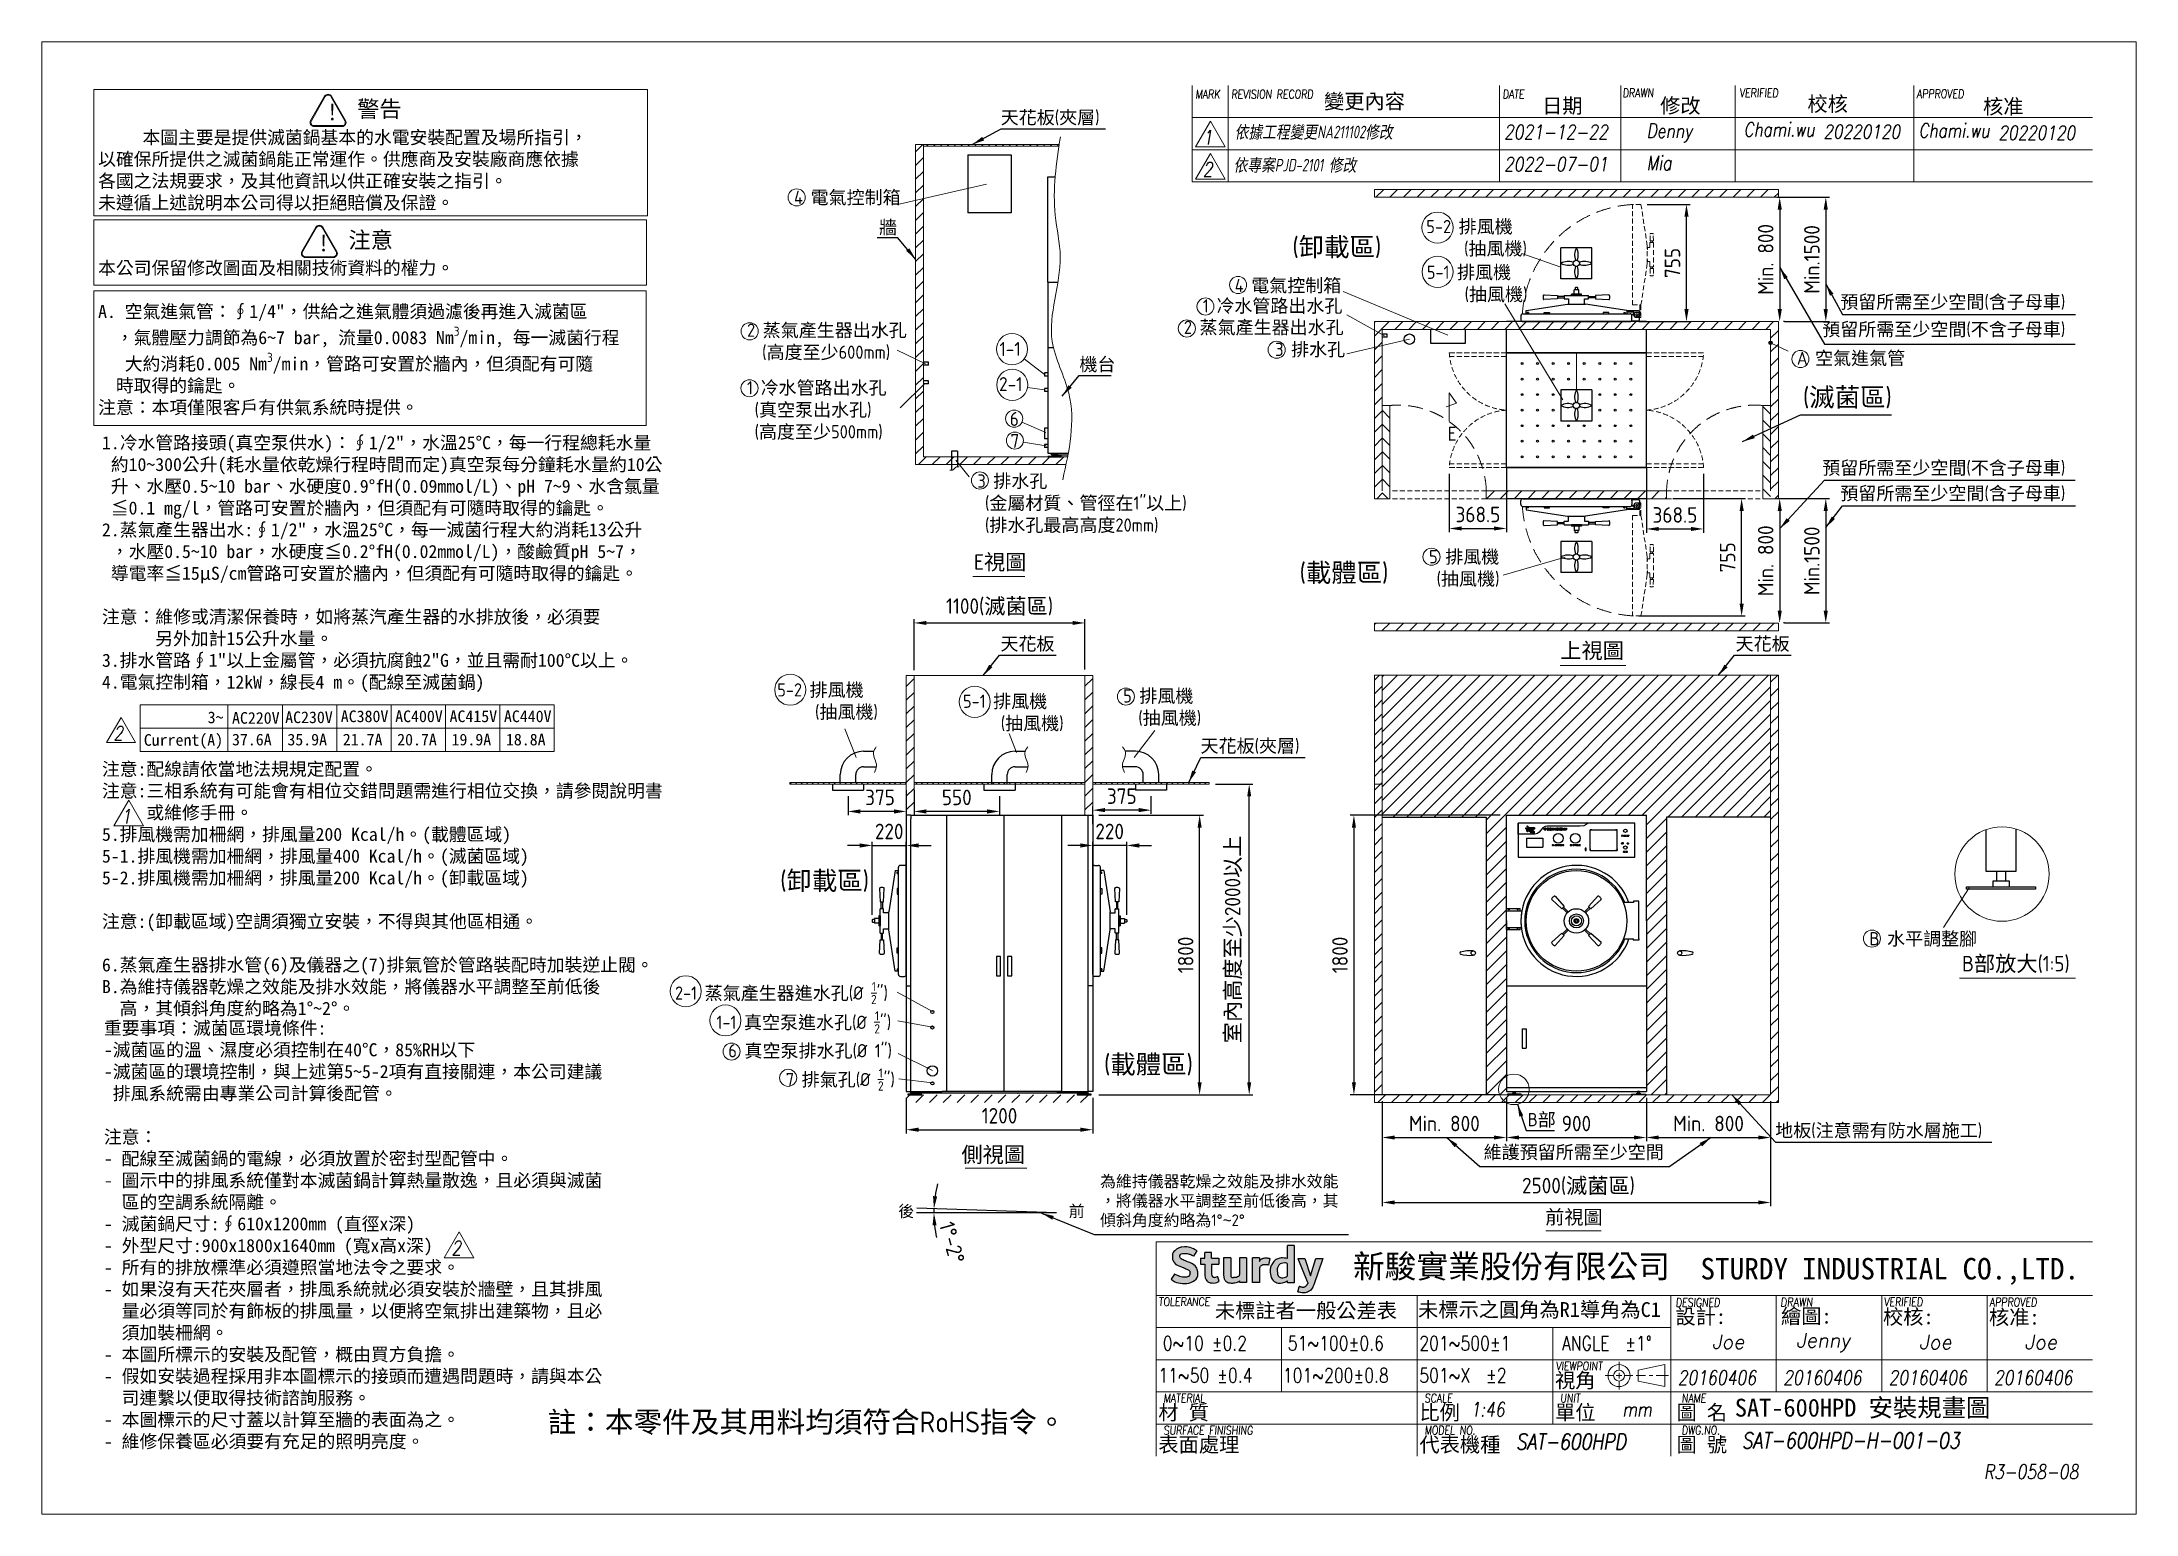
# Model space of a CAD drawing. Header units: millimetres. Extents: x -179594 to 13478, y -20517 to 22627.
# Drawn here: x 0 to 13478, y 0 to 9476 of the extents above; entities outside this region: 4.
import ezdxf

# ---------------------------------------------------------------- set-up
doc = ezdxf.new("R2010")
doc.units = ezdxf.units.MM
doc.header["$MEASUREMENT"] = 0
doc.linetypes.add('CENTER2', pattern=[28.575, 19.05, -3.175, 3.175, -3.175])
doc.linetypes.add('HIDDEN', pattern=[9.525, 6.35, -3.175])
doc.layers.get('0').update_dxf_attribs({"lineweight": 25})
for name, color, linetype, lineweight in [('D', 3, 'Continuous', 13), ('F', 7, 'Continuous', 15), ('H', 2, 'HIDDEN', 15), ('S', 4, 'Continuous', 15), ('T', 4, 'Continuous', 15), ('標註', 5, 'Continuous', 9)]:
    doc.layers.add(name, color=color, linetype=linetype, lineweight=lineweight)
doc.styles.get("Standard").update_dxf_attribs({"font": 'KAIU.TTF'})
doc.styles.add('STU25', font='isocp2.shx')
doc.styles.add('Text', font='romans.shx', dxfattribs={"width": 0.8, "oblique": 10})
doc.styles.add('TONY', font='isocp3.shx')
doc.dimstyles.new('STU25', dxfattribs={"dimscale": 40, "dimtxt": 2.5, "dimasz": 2, "dimexe": 0.6, "dimexo": 1, "dimgap": 1, "dimtad": 1, "dimdsep": 46, "dimtxsty": 'STU25', "dimcen": 2, "dimazin": 2, "dimtfac": 1, "dimtmove": 0, "dimatfit": 3, "dimfxl": 0, "dimtolj": 1, "dimtzin": 0, "dimarcsym": 0})
doc.dimstyles.new('STU25$7', dxfattribs={"dimscale": 40, "dimtxt": 2.5, "dimasz": 2, "dimexe": 1.25, "dimexo": 0.625, "dimgap": 1, "dimtad": 0, "dimdec": 4, "dimdsep": 46, "dimtxsty": 'STU25', "dimcen": 2.5, "dimazin": 2, "dimtfac": 1, "dimtdec": 4, "dimtmove": 0, "dimatfit": 3, "dimfxl": 0, "dimtolj": 1, "dimtzin": 0, "dimarcsym": 0})
pattern_1 = [(45, (275.93, -17194.865), (-44.19417, 44.19417), [])]
pattern_2 = [(45, (-166.99, -16982.856), (-44.19417, 44.19417), [])]
pattern_3 = [(135, (-166.99, -16982.856), (-44.19417, -44.19417), [])]

msp = doc.modelspace()

# ---------------------------------------------------------------- texts
at = {"attachment_point": 1, "style": 'STU25'}
for s, insert, char_height in [('{\\f標楷體|b0|i0|c136|p65;新駿實業股份有限公司}', (8438.062, 1669.217), 149.5), ('{\\f標楷體|b0|i0|c136|p65;STURDY\\H0.9667x; \\H1.034x;INDUSTRIAL CO.,LTD.}', (10674.286, 1648.517), 138), ('{\\f標楷體|b0|i0|c136|p65;註：本零件及其用料均須符合}RoHS{\\f標楷體|b0|i0|c136|p65;指令。}', (3255.057, 660.529), 135.00867)]:
    msp.add_mtext(s, dxfattribs=dict(at, insert=insert, char_height=char_height))
at = {"layer": 'D', "style": 'STU25'}
for s, p in [('1-1', (6163.008, 7454.282)), ('2-1', (6160.079, 7228.318)), ('6', (6229.025, 7004.057)), ('7', (6233.872, 6862.902))]:
    msp.add_text(s, height=90, dxfattribs=at).set_placement(p)
at = {"layer": 'D', "color": 4}
msp.add_text('SAT-600HPD 安裝規畫圖', height=115, dxfattribs=at).set_placement((10895.427, 627.637))
at = {"layer": 'D', "color": 11, "attachment_point": 1, "style": 'STU25'}
for s, insert, char_height in [('{\\f標楷體|b0|i0|c136|p65;!}', (1833.404, 9076.498), 105), ('{\\f標楷體|b0|i0|c136|p65;警告}', (2029.242, 9096.835), 105), ('{\\C3;4 \\f標楷體|b0|i0|c136|p65;電氣控制箱}', (4840.774, 8517.755), 85), ('{\\f標楷體|b0|i0|c136|p65;!}', (1776.962, 8233.238), 105), ('{\\f標楷體|b0|i0|c136|p65;注意}', (1972.8, 8253.575), 105), ('{\\C3;5-2 \\f標楷體|b0|i0|c136|p65;排風機\\P\\Fisocp2.shx;     (\\f標楷體|b0|i0|c136|p65;抽風機\\Fisocp2.shx;)}', (8909.777, 8329.954), 85), ('{\\C3;4 \\f標楷體|b0|i0|c136|p65;電氣控制箱}', (7676.913, 7950.709), 85), ('{\\C3;5-1 \\f標楷體|b0|i0|c136|p65;排風機\\P\\Fisocp2.shx;     (\\f標楷體|b0|i0|c136|p65;抽風機\\Fisocp2.shx;)}', (8913.194, 8035.77), 85), ('{\\C3;1 \\f標楷體|b0|i0|c136|p65;冷水管路出水孔}', (7471.482, 7819.445), 85), ('{\\C3;2 \\f標楷體|b0|i0|c136|p65;蒸氣產生器出水孔}', (7349.712, 7681.418), 85), ('{\\C3;2 \\f標楷體|b0|i0|c136|p65;蒸氣產生器出水孔\\P\\Fisocp2.shx;  (\\f標楷體|b0|i0|c136|p65;高度至少\\Fisocp2.shx;600mm)}', (4538.135, 7662.912), 85), ('{\\C3;3 \\f標楷體|b0|i0|c136|p65;排水孔}', (7937.228, 7539.214), 85), ('{\\C3;1 \\f標楷體|b0|i0|c136|p65;冷水管路出水孔\\P\\Fisocp2.shx; (\\f標楷體|b0|i0|c136|p65;真空泵出水孔\\Fisocp2.shx;)\\P (\\f標楷體|b0|i0|c136|p65;高度至少\\Fisocp2.shx;500mm)}', (4538.135, 7292.393), 85), ('{\\C3;3 \\f標楷體|b0|i0|c136|p65;排水孔\\P\\Fisocp2.shx; (\\f標楷體|b0|i0|c136|p65;金屬材質、管徑在\\Fisocp2.shx;1"\\f標楷體|b0|i0|c136|p65;以上\\Fisocp2.shx;)\\P (\\f標楷體|b0|i0|c136|p65;排水孔最高高度\\Fisocp2.shx;20mm)}', (6020.749, 6692.06), 85), ('{\\C3;5-2 \\f標楷體|b0|i0|c136|p65;排風機\\P\\Fisocp2.shx;     (\\f標楷體|b0|i0|c136|p65;抽風機\\Fisocp2.shx;)}', (4732.604, 5347.716), 85), ('{\\C3;5-1 \\f標楷體|b0|i0|c136|p65;排風機\\P\\Fisocp2.shx;     (\\f標楷體|b0|i0|c136|p65;抽風機\\Fisocp2.shx;)}', (5927.997, 5274.579), 85), ('{\\C3;5 \\f標楷體|b0|i0|c136|p65;排風機\\P\\Fisocp2.shx;  (\\f標楷體|b0|i0|c136|p65;抽風機\\Fisocp2.shx;)}', (6958.931, 5308.903), 85), ('{\\f標楷體|b0|i0|c136|p65;3~}', (1066.907, 5165.679), 75), ('{\\f標楷體|b0|i0|c136|p65;AC220V}', (1223.698, 5162.32), 75), ('{\\f標楷體|b0|i0|c136|p65;AC230V}', (1565.814, 5166.334), 75), ('{\\f標楷體|b0|i0|c136|p65;AC380V}', (1923.698, 5172.52), 75), ('{\\f標楷體|b0|i0|c136|p65;AC400V}', (2273.698, 5172.52), 75), ('{\\f標楷體|b0|i0|c136|p65;AC415V}', (2623.698, 5172.52), 75), ('{\\f標楷體|b0|i0|c136|p65;AC440V}', (2973.698, 5172.52), 75), ('{\\f標楷體|b0|i0|c136|p65;Current(A)}', (656.04, 5020.295), 75), ('{\\f標楷體|b0|i0|c136|p65;37.6A}', (1223.582, 5022.965), 75), ('{\\f標楷體|b0|i0|c136|p65;35.9A}', (1580.046, 5022.965), 75), ('{\\f標楷體|b0|i0|c136|p65;21.7A}', (1936.601, 5022.965), 75), ('{\\f標楷體|b0|i0|c136|p65;20.7A}', (2286.601, 5022.965), 75), ('{\\f標楷體|b0|i0|c136|p65;19.9A}', (2636.601, 5022.965), 75), ('{\\f標楷體|b0|i0|c136|p65;18.8A}', (2986.601, 5022.965), 75), ('\\A1;{\\C3;2-1 \\f標楷體|b0|i0|c136|p65;蒸氣產生器進水孔\\Fisocp2.shx;(%%c \\H0.7x;\\S1/2;\\H1.429x;")}', (4074.385, 3425.216), 85), ('\\A1;{\\C3;1-1 \\f標楷體|b0|i0|c136|p65;真空泵進水孔\\Fisocp2.shx;(%%c \\H0.7x;\\S1/2;\\H1.429x;")}', (4341.33, 3236.8), 85), ('{\\C3;6 \\f標楷體|b0|i0|c136|p65;真空泵排水孔\\Fisocp2.shx;(%%c 1")}', (4417.756, 3025.094), 85), ('\\A1;{\\C3;7 \\f標楷體|b0|i0|c136|p65;排氣孔\\Fisocp2.shx;(%%c \\H0.7x;\\S1/2;\\H1.429x;")}', (4787.787, 2868.586), 85)]:
    msp.add_mtext(s, dxfattribs=dict(at, insert=insert, char_height=char_height))
at = {"layer": 'D', "color": 11, "attachment_point": 1}
for s, insert, char_height in [('{\\C3;天花板\\Fisocp2.shx;(\\f標楷體|b0|i0|c136|p65;夾層\\Fisocp2.shx;)}', (6170.426, 9032.62), 85), ('\\A1;\\P     本圖主要是提供滅菌鍋基本的水電安裝配置及場所指引，\\P以確保所提供之滅菌鍋能正常運作。供應商及安裝廠商應依據\\P各國之法規要求，及其他資訊以供正確安裝之指引。\\P未遵循上述說明本公司得以拒絕賠償及保證。\\P\\P\\P本公司保留修改圖面及相關技術資料的權力。\\P\\PA. 空氣進氣管：∮1/4"，供給之進氣體須過濾後再進入滅菌區\\P  ，氣體壓力調節為6~7 bar, 流量0.0083 Nm{\\Fisocp2.shx;\\H0.7x;\\S3^ ;}/min, 每一滅菌行程\\P   大約消耗0.005 Nm{\\Fisocp2.shx;\\H0.7x;\\S3^ ;}/min，管路可安置於牆內，但須配有可隨\\P  時取得的鑰匙。\\P注意：本項僅限客戶有供氣系統時提供。', (361.777, 9043.33), 84), ('{\\C3;牆}', (5387.777, 8325.555), 85), ('{\\Fisocp2.shx;\\C3;(\\f標楷體|b0|i0|c136|p65;卸載區\\Fisocp2.shx;)}', (8048.286, 8215.985), 120), ('{\\C3;預留所需至少空間\\Fisocp2.shx;(\\f標楷體|b0|i0|c136|p65;含子母車\\Fisocp2.shx;)}', (11574.064, 7845.101), 85), ('{\\C3;預留所需至少空間\\Fisocp2.shx;(\\f標楷體|b0|i0|c136|p65;不含子母車\\Fisocp2.shx;)}', (11458.016, 7668.81), 85), ('{\\C3;機台}', (6677.425, 7443.437), 85), ('{\\Fisocp2.shx;\\C3;A \\f標楷體|b0|i0|c136|p65;空氣進氣管}', (11294.773, 7482.914), 85), ('{\\Fisocp2.shx;\\C3;(\\f標楷體|b0|i0|c136|p65;滅菌區\\Fisocp2.shx;)}', (11333.839, 7249.334), 120), ('1.冷水管路接頭(真空泵供水)：∮1/2"，水溫25%%DC，每一行程總耗水量\\P 約10~300公升(耗水量依乾燥行程時間而定)真空泵每分鐘耗水量約10公\\P 升、水壓0.5~10 bar、水硬度0.9%%DfH(0.09mmol/L)、pH 7~9、水含氯量\\P ≦0.1 mg/l，管路可安置於牆內，但須配有可隨時取得的鑰匙。\\P2.蒸氣產生器出水:∮1/2"，水溫25%%DC，每一滅菌行程大約消耗13公升\\P ，水壓0.5~10 bar，水硬度≦0.2%%DfH(0.02mmol/L)，酸鹼質pH 5~7，\\P 導電率≦15μS/cm管路可安置於牆內，但須配有可隨時取得的鑰匙。\\P\\P注意：維修或清潔保養時，如將蒸汽產生器的水排放後，必須要\\P      另外加計15公升水量。\\P3.排水管路∮1"以上金屬管，必須抗腐蝕2"G，並且需耐100%%DC以上。 \\P4.電氣控制箱，12kW，線長4 m。(配線至滅菌鍋)\\P    \\P\\P\\P注意:配線請依當地法規規定配置。\\P{\\fDFKai-SB|b0|i0|c136|p65;注意:三相系統有可能會有相位交錯問題需進行相位交換，請參閱說明書\\P     或維修手冊。}\\P5.排風機需加柵網，排風量200 Kcal/h。(載體區域)\\P5-1.排風機需加柵網，排風量400 Kcal/h。(滅菌區域)\\P5-2.排風機需加柵網，排風量200 Kcal/h。(卸載區域)\\P\\P注意:(卸載區域)空調須獨立安裝，不得與其他區相通。\\P\\P6.蒸氣產生器排水管(6)及儀器之(7)排氣管於管路裝配時加裝逆止閥。\\PB.為維持儀器乾燥之效能及排水效能，將儀器水平調整至前低後\\P  高，其傾斜角度約略為1%%D~2%%D。', (386.506, 6938.004), 84), ('{\\C3;預留所需至少空間\\Fisocp2.shx;(\\f標楷體|b0|i0|c136|p65;不含子母車\\Fisocp2.shx;)}', (11458.016, 6777.034), 85), ('{\\C3;預留所需至少空間\\Fisocp2.shx;(\\f標楷體|b0|i0|c136|p65;含子母車\\Fisocp2.shx;)}', (11574.064, 6612.872), 85), ('{\\Fisocp2.shx;E}視圖', (5998.849, 6178.234), 100), ('{\\Fisocp2.shx;\\C3;(\\f標楷體|b0|i0|c136|p65;載體區\\Fisocp2.shx;)}', (8094.246, 6119.752), 120), ('{\\C3;天花板 }', (6168.902, 5644.828), 85), ('上視圖', (9772.447, 5608.067), 100), ('{\\C3;天花板 }', (10900.233, 5644.828), 85), ('{\\C3;天花板\\Fisocp2.shx;(\\f標楷體|b0|i0|c136|p65;夾層\\Fisocp2.shx;)}', (7456.751, 4987.438), 85), ('{\\Fisocp2.shx;\\C3;(\\f標楷體|b0|i0|c136|p65;卸載區\\Fisocp2.shx;)}', (4751.705, 4137.316), 120), ('{\\Fisocp2.shx;\\C3;B \\f標楷體|b0|i0|c136|p65;水平調整腳}', (11761.607, 3746.119), 85), ('{\\Fisocp2.shx;B}部放大{\\Fisocp2.shx;(1:5)}', (12358.013, 3593.263), 100), ('重要事項：滅菌區環境條件:\\P-滅菌區的溫、濕度必須控制在40%%DC，85%RH以下\\P-滅菌區的環境控制，與上述第5~5-2項有直接關連，本公司建議\\P 排風系統需由專業公司計算後配管。\\P\\P注意：\\P- 配線至滅菌鍋的電線，必須放置於密封型配管中。\\P- 圖示中的排風系統僅對本滅菌鍋計算熱量散逸，且必須與滅菌\\P  區的空調系統隔離。\\P- 滅菌鍋尺寸:∮610x1200mm (直徑x深)\\P- 外型尺寸:900x1800x1640mm (寬x高x深)\\P- 所有的排放標準必須遵照當地法令之要求。\\P- 如果沒有天花夾層者，排風系統就必須安裝於牆壁，且其排風\\P  量必須等同於有飾板的排風量，以便將空氣排出建築物，且必\\P  須加裝柵網。\\P- 本圖所標示的安裝及配管，概由買方負擔。\\P- 假如安裝過程採用非本圖標示的接頭而遭遇問題時，請與本公\\P  司連繫以便取得技術諮詢服務。\\P- 本圖標示的尺寸蓋以計算至牆的表面為之。\\P- 維修保養區必須要有充足的照明亮度。', (399.182, 3170.663), 84), ('{\\Fisocp2.shx;\\C3;(\\f標楷體|b0|i0|c136|p65;載體區\\Fisocp2.shx;)}', (6835.847, 2955.4), 120), ('側視圖', (5917.961, 2364.231), 100), ('{\\C3;為維持儀器乾燥之效能及排水效能\\P，將儀器水平調整至前低後高，其\\P傾斜角度約略為\\Fisocp2.shx;1%%D\\f???|b0|i0|c0|p65;~\\Fisocp2.shx;2%%D}', (6810.268, 2179.785), 75)]:
    msp.add_mtext(s, dxfattribs=dict(at, insert=insert, char_height=char_height))
at = {"layer": 'D', "attachment_point": 1}
for s, insert, char_height in [('{\\Fisocp2.shx;E}', (9046.413, 6998.691), 90), ('{\\Fisocp2.shx;\\C3;5 \\f標楷體|b0|i0|c136|p65;排風機\\P\\Fisocp2.shx; (\\f標楷體|b0|i0|c136|p65;抽風機\\Fisocp2.shx;)}', (8927.447, 6204.623), 85), ('{\\Fisocp2.shx;\\C3;B\\f標楷體|b0|i0|c136|p65;部}', (9562.146, 2581.9), 85), ('{\\C3;地板\\Fisocp2.shx;(\\f標楷體|b0|i0|c136|p65;注意需有防水層施工\\Fisocp2.shx;)}', (11155.081, 2512.654), 85), ('{\\C3;維護預留所需至少空間}', (9278.958, 2372.424), 85), ('{\\C11;前視圖}', (9675.885, 1956.873), 90)]:
    msp.add_mtext(s, dxfattribs=dict(at, insert=insert, char_height=char_height))
at = {"layer": 'D', "linetype": 'Continuous', "char_height": 75, "width": 218.181, "attachment_point": 1}
for s, insert in [('{\\Fisocp2.shx; }後', (5468.932, 1987.397)), (' 前', (6557.519, 1987.847))]:
    msp.add_mtext(s, dxfattribs=dict(at, insert=insert))
at = {"layer": 'F', "color": 1, "lineweight": 15, "style": 'Text', "oblique": 5, "width": 0.8}
for s, height, p in [('MARK', 55.2, (7424.104, 9111.573)), ('REVISION RECORD', 55.2, (7654.104, 9111.573)), ('DATE', 55.2, (9400.234, 9111.573)), ('DRAWN', 55.2, (10172.662, 9119.856)), ('VERIFIED', 55.2, (10925.498, 9119.741)), ('APPROVED', 55.2, (12065.417, 9114.274)), ('TOLERANCE', 55.2, (7186.442, 1339.989)), ('DESIGNED', 55.2, (10514.118, 1334.552)), ('DRAWN', 57.2905, (11188.729, 1335.578)), ('VERIFIED', 55.2, (11855.153, 1338.141)), ('APPROVED', 55.2, (12535.01, 1336.865)), ('VIEWPOINT', 55.2, (9744.12, 925.989)), ('MATERIAL', 55.2, (7218.187, 718.989)), ('SCALE', 55.2, (8898.165, 718.989)), ('UNIT', 55.2, (9771.187, 718.989)), ('NAME', 55.2, (10552.888, 718.989)), ('SURFACE FINISHING', 55.2, (7218.187, 511.989)), ('MODEL NO.', 55.2, (8898.165, 511.989)), ('DWG.NO.', 55.2, (10552.888, 511.989))]:
    msp.add_text(s, height=height, dxfattribs=at).set_placement(p)
at = {"layer": 'F', "lineweight": -3}
for s, height, p in [('變更內容', 95.4842, (8251.524, 9045.655)), ('日期', 95.4842, (9654.799, 9017.166)), ('修改', 95.4842, (10414.51, 9017.699)), ('校核', 95.4842, (11362.778, 9029.019)), ('核准', 95.4842, (12492.649, 9012.362)), ('未標註者一般公差表', 95.4842, (7549.298, 1262.711)), ('未標示之圓角為R1導角為C1', 95.48421, (8856.85, 1268.894)), ('設計:', 95.4842, (10512.813, 1223.905)), ('繪圖:', 95.4842, (11192.553, 1226.526)), ('校核:', 95.4842, (11848.967, 1222.449)), ('核准:', 95.4842, (12530.949, 1219.893)), ('視角', 95.4842, (9738.457, 813.714)), ('材 質', 95.4842, (7185.457, 606.714)), ('比例', 95.4842, (8865.434, 606.714)), ('單位', 95.4842, (9738.457, 606.714)), ('圖 名', 95.4842, (10520.157, 606.714)), ('表面處理', 95.4842, (7185.457, 399.714)), ('代表機種', 95.4842, (8865.434, 399.714)), ('圖 號', 95.4842, (10520.157, 399.714))]:
    msp.add_text(s, height=height, dxfattribs=at).set_placement(p)
at = {"layer": 'F', "lineweight": 20, "style": 'Text', "width": 0.8}
for s, p in [('0~10 ±0.2', (7213.557, 1053.934)), ('51~100±0.6', (8018.557, 1053.934)), ('201~500±1', (8865.07, 1053.934)), ('ANGLE  ±1%%D', (9783.097, 1053.934)), ('11~50 ±0.4', (7185.368, 846.934)), ('101~200±0.8', (7986.845, 846.934)), ('501~X  ±2', (8865.07, 846.934))]:
    msp.add_text(s, height=92, dxfattribs=at).set_placement(p)
at = {"layer": 'T', "lineweight": 20, "style": 'Text', "oblique": 10, "width": 0.8}
for s, height, p in [('1', 92, (7470.972, 8815.825)), ('2021-12-22', 92, (9409.388, 8849.844)), ('Denny', 92, (10326.314, 8858.107)), ('Chami.wu', 90, (10951.564, 8867.297)), ('20220120', 90, (11465.695, 8853.122)), ('Chami.wu', 90, (12077.658, 8860.348)), ('20220120', 90, (12591.789, 8846.172)), ('2', 92, (7470.972, 8608.825)), ('2022-07-01', 92, (9409.388, 8642.844)), ('Mia', 92, (10326.314, 8651.107)), ('2', 90, (460.742, 4982.481)), ('1', 92, (509.81, 4445.993)), ('2', 92, (2635.229, 1666.94)), ('20160406', 92, (10527.689, 832.302)), ('20160406', 92, (11206.189, 832.302)), ('20160406', 92, (11884.689, 832.302)), ('20160406', 92, (12563.189, 832.302)), ('1:46', 92, (9193.376, 628.025)), ('mm', 92, (10171.25, 628.286)), ('SAT-600HPD', 101.2, (9486.713, 415.81)), ('SAT-600HPD-H-001-03', 101.2, (10940.359, 423.384))]:
    msp.add_text(s, height=height, dxfattribs=at).set_placement(p)
at = {"layer": 'T', "lineweight": 20, "style": 'Text', "oblique": 10}
for s, p in [('Joe', (10748.196, 1062.815)), ('Jenny', (11290.664, 1072.935)), ('Joe', (12081.615, 1061.79)), ('Joe', (12760.115, 1061.79))]:
    msp.add_text(s, height=92, dxfattribs=at).set_placement(p)
at = {"layer": 'T', "linetype": 'Continuous', "lineweight": 20, "attachment_point": 1, "style": 'Text'}
for s, insert, char_height in [('{\\fDFKai-SB|b0|i0|c136|p65;依據工程變更\\Fisocp2.shx|c1;NA211102\\fDFKai-SB|b0|i0|c136|p65;修改}', (7677.12, 8936.477), 80.9991), ('{\\fDFKai-SB|b0|i0|c136|p0;依專案\\Fisocp2.shx|c136;PJD-2101 \\fDFKai-SB|b0|i0|c136|p0;修改}', (7670.27, 8723.16), 80.9991), ('R3-058-08', (12497.515, 318.957), 92)]:
    msp.add_mtext(s, dxfattribs=dict(at, insert=insert, char_height=char_height))
at = {"layer": '標註', "char_height": 10, "attachment_point": 1, "style": 'TONY'}
for insert in [(-179118.078, 22626.502), (-178187.404, 13764.936), (-179593.528, 1334.622), (-155795.005, -20517.262)]:
    msp.add_mtext('\\A1;', dxfattribs=dict(at, insert=insert))

# ---------------------------------------------------------------- blocks, each defined once
blk = doc.blocks.new('*D10')
at = {"layer": 'D', "color": 0, "linetype": 'Continuous', "lineweight": -2}
for start, end in [(166.3871, 172.1936), (178, 180), (185.8064, 191.6129)]:
    blk.add_arc((6531, 1939), 790, start, end, dxfattribs=at)
at = {"layer": 'D', "color": 0}
for points in [[(5735, 2047), (5762, 2045), (5741, 1966)], [(5758, 1859), (5732, 1858), (5741, 1939)]]:
    blk.add_solid(points, dxfattribs=at)
at = {"layer": 'Defpoints', "color": 0}
for p in [(5630, 1970), (5630, 1939), (5741, 1957), (6531, 1939), (6531, 1939)]:
    blk.add_point(p, dxfattribs=at)
at = {"layer": 'D', "color": 0, "insert": (5857, 1748), "char_height": 100, "attachment_point": 5, "rotation": 285.815, "style": 'STU25'}
blk.add_mtext('1%%D-2%%D', dxfattribs=at)
blk = doc.blocks.new('*D11')
at = {"layer": 'D', "color": 0, "lineweight": -2}
for p, q in [((11166, 6536), (11505, 6536)), ((11481, 6456), (11481, 5816)), ((11216, 5736), (11505, 5736))]:
    blk.add_line(p, q, dxfattribs=at)
at = {"layer": 'D', "color": 0}
for points in [[(11494, 6456), (11467, 6456), (11481, 6536)], [(11467, 5816), (11494, 5816), (11481, 5736)]]:
    blk.add_solid(points, dxfattribs=at)
at = {"layer": 'Defpoints', "color": 0}
for p in [(11126, 6536), (11176, 5736), (11481, 5736)]:
    blk.add_point(p, dxfattribs=at)
at = {"layer": 'D', "color": 0, "insert": (11391, 6136), "char_height": 100, "attachment_point": 5, "rotation": 90, "style": 'STU25'}
blk.add_mtext('\\A1;{\\Fisocp2.shx;Min.1500}', dxfattribs=at)
blk = doc.blocks.new('*D12')
at = {"layer": 'D', "color": 0, "lineweight": -2}
for p, q in [((7553, 4699), (7794, 4699)), ((7770, 2779), (7770, 4619)), ((6803, 2699), (7794, 2699))]:
    blk.add_line(p, q, dxfattribs=at)
at = {"layer": 'D', "color": 0}
for points in [[(7783, 4619), (7757, 4619), (7770, 4699)], [(7757, 2779), (7783, 2779), (7770, 2699)]]:
    blk.add_solid(points, dxfattribs=at)
at = {"layer": 'Defpoints', "color": 0}
for p in [(7513, 4699), (7770, 4699), (6763, 2699)]:
    blk.add_point(p, dxfattribs=at)
at = {"layer": 'D', "color": 0, "insert": (7669, 3699), "char_height": 100, "attachment_point": 5, "rotation": 90, "style": 'STU25'}
blk.add_mtext('\\A1;{\\f標楷體|b0|i0|c136|p65;室內高度至少}2000{\\f標楷體|b0|i0|c136|p65;以上}', dxfattribs=at)
blk = doc.blocks.new('*D13')
at = {"layer": 'D', "color": 0, "linetype": 'Continuous', "lineweight": -2}
for p, q in [((7138, 4620), (7138, 4507)), ((6763, 4440), (6763, 4555)), ((7058, 4531), (6843, 4531))]:
    blk.add_line(p, q, dxfattribs=at)
at = {"layer": 'D', "color": 0}
for points in [[(6843, 4545), (6843, 4518), (6763, 4531)], [(7058, 4518), (7058, 4545), (7138, 4531)]]:
    blk.add_solid(points, dxfattribs=at)
at = {"layer": 'Defpoints', "color": 0}
for p in [(7138, 4660), (6763, 4531), (6763, 4400)]:
    blk.add_point(p, dxfattribs=at)
at = {"layer": 'D', "color": 0, "insert": (6950, 4621), "char_height": 100, "attachment_point": 5, "style": 'STU25'}
blk.add_mtext('\\A1;375', dxfattribs=at)
blk = doc.blocks.new('*D14')
at = {"layer": 'D', "color": 0, "lineweight": -2}
for p, q in [((11166, 6536), (11208, 6536)), ((11184, 6456), (11184, 5816)), ((11216, 5736), (11208, 5736))]:
    blk.add_line(p, q, dxfattribs=at)
at = {"layer": 'D', "color": 0}
for points in [[(11198, 6456), (11171, 6456), (11184, 6536)], [(11171, 5816), (11198, 5816), (11184, 5736)]]:
    blk.add_solid(points, dxfattribs=at)
at = {"layer": 'Defpoints', "color": 0}
for p in [(11126, 6536), (11176, 5736), (11184, 5736)]:
    blk.add_point(p, dxfattribs=at)
at = {"layer": 'D', "color": 0, "insert": (11094, 6136), "char_height": 100, "attachment_point": 5, "rotation": 90, "style": 'STU25'}
blk.add_mtext('\\A1;{\\Fisocp2.shx;Min. 800}', dxfattribs=at)
blk = doc.blocks.new('*D15')
at = {"layer": 'D', "color": 0, "lineweight": -2}
for p, q in [((5613, 4659), (5613, 4499)), ((6163, 4620), (6163, 4499)), ((6083, 4523), (5693, 4523))]:
    blk.add_line(p, q, dxfattribs=at)
at = {"layer": 'D', "color": 0}
for points in [[(5693, 4536), (5693, 4509), (5613, 4523)], [(6083, 4509), (6083, 4536), (6163, 4523)]]:
    blk.add_solid(points, dxfattribs=at)
at = {"layer": 'Defpoints', "color": 0}
for p in [(5613, 4699), (6163, 4660), (5613, 4523)]:
    blk.add_point(p, dxfattribs=at)
at = {"layer": 'D', "color": 0, "insert": (5888, 4613), "char_height": 100, "attachment_point": 5, "style": 'STU25'}
blk.add_mtext('\\A1;550', dxfattribs=at)
blk = doc.blocks.new('*D16')
at = {"layer": 'D', "color": 0, "lineweight": -2}
for p, q in [((5613, 5432), (5613, 5760)), ((5693, 5736), (6633, 5736)), ((6713, 5437), (6713, 5760))]:
    blk.add_line(p, q, dxfattribs=at)
at = {"layer": 'D', "color": 0}
for points in [[(5693, 5749), (5693, 5723), (5613, 5736)], [(6633, 5723), (6633, 5749), (6713, 5736)]]:
    blk.add_solid(points, dxfattribs=at)
at = {"layer": 'Defpoints', "color": 0}
for p in [(6713, 5736), (5613, 5392), (6713, 5397)]:
    blk.add_point(p, dxfattribs=at)
at = {"layer": 'D', "color": 0, "insert": (6163, 5839), "char_height": 100, "attachment_point": 5, "style": 'STU25'}
blk.add_mtext('\\A1;1100({\\f標楷體|b0|i0|c136|p65;滅菌區})', dxfattribs=at)
blk = doc.blocks.new('*D17')
at = {"layer": 'D', "color": 0, "linetype": 'Continuous', "lineweight": -2}
for p, q in [((5188, 4620), (5188, 4499)), ((5563, 4659), (5563, 4499)), ((5483, 4523), (5268, 4523))]:
    blk.add_line(p, q, dxfattribs=at)
at = {"layer": 'D', "color": 0}
for points in [[(5268, 4536), (5268, 4509), (5188, 4523)], [(5483, 4509), (5483, 4536), (5563, 4523)]]:
    blk.add_solid(points, dxfattribs=at)
at = {"layer": 'Defpoints', "color": 0}
for p in [(5188, 4660), (5563, 4699), (5188, 4523)]:
    blk.add_point(p, dxfattribs=at)
at = {"layer": 'D', "color": 0, "insert": (5394, 4613), "char_height": 100, "attachment_point": 5, "style": 'STU25'}
blk.add_mtext('\\A1;375', dxfattribs=at)
blk = doc.blocks.new('*D18')
at = {"layer": 'D', "color": 0, "lineweight": -2}
for p, q in [((8626, 2659), (8626, 1982)), ((11126, 2659), (11126, 1982)), ((8706, 2006), (11046, 2006))]:
    blk.add_line(p, q, dxfattribs=at)
at = {"layer": 'D', "color": 0}
for points in [[(8706, 2019), (8706, 1993), (8626, 2006)], [(11046, 1993), (11046, 2019), (11126, 2006)]]:
    blk.add_solid(points, dxfattribs=at)
at = {"layer": 'Defpoints', "color": 0}
for p in [(8626, 2699), (11126, 2699), (11126, 2006)]:
    blk.add_point(p, dxfattribs=at)
at = {"layer": 'D', "color": 0, "insert": (9889, 2109), "char_height": 100, "attachment_point": 5, "style": 'STU25'}
blk.add_mtext('\\A1;2500({\\f標楷體|b0|i0|c136|p65;滅菌區})', dxfattribs=at)
blk = doc.blocks.new('*D19')
at = {"layer": 'D', "color": 0, "lineweight": -2}
for p, q in [((8626, 2659), (8626, 2400)), ((9426, 2679), (9426, 2400)), ((8706, 2424), (9346, 2424))]:
    blk.add_line(p, q, dxfattribs=at)
at = {"layer": 'D', "color": 0}
for points in [[(8706, 2437), (8706, 2411), (8626, 2424)], [(9346, 2411), (9346, 2437), (9426, 2424)]]:
    blk.add_solid(points, dxfattribs=at)
at = {"layer": 'Defpoints', "color": 0}
for p in [(8626, 2699), (9426, 2719), (9426, 2424)]:
    blk.add_point(p, dxfattribs=at)
at = {"layer": 'D', "color": 0, "insert": (9026, 2514), "char_height": 100, "attachment_point": 5, "style": 'STU25'}
blk.add_mtext('\\A1;Min. 800', dxfattribs=at)
blk = doc.blocks.new('*D20')
at = {"layer": 'D', "color": 0, "lineweight": -2}
for p, q in [((10326, 2679), (10326, 2400)), ((11126, 2659), (11126, 2400)), ((10406, 2424), (11046, 2424))]:
    blk.add_line(p, q, dxfattribs=at)
at = {"layer": 'D', "color": 0}
for points in [[(10406, 2437), (10406, 2411), (10326, 2424)], [(11046, 2411), (11046, 2437), (11126, 2424)]]:
    blk.add_solid(points, dxfattribs=at)
at = {"layer": 'Defpoints', "color": 0}
for p in [(10326, 2719), (11126, 2699), (11126, 2424)]:
    blk.add_point(p, dxfattribs=at)
at = {"layer": 'D', "color": 0, "insert": (10726, 2514), "char_height": 100, "attachment_point": 5, "style": 'STU25'}
blk.add_mtext('\\A1;Min. 800', dxfattribs=at)
blk = doc.blocks.new('*D21')
at = {"layer": 'D', "color": 0, "lineweight": -2}
for p, q in [((9386, 4499), (8420, 4499)), ((8444, 4419), (8444, 2779)), ((9391, 2699), (8420, 2699))]:
    blk.add_line(p, q, dxfattribs=at)
at = {"layer": 'D', "color": 0}
for points in [[(8457, 4419), (8431, 4419), (8444, 4499)], [(8431, 2779), (8457, 2779), (8444, 2699)]]:
    blk.add_solid(points, dxfattribs=at)
at = {"layer": 'Defpoints', "color": 0}
for p in [(9426, 4499), (8444, 2699), (9431, 2699)]:
    blk.add_point(p, dxfattribs=at)
at = {"layer": 'D', "color": 0, "insert": (8354, 3599), "char_height": 100, "attachment_point": 5, "rotation": 90, "style": 'STU25'}
blk.add_mtext('\\A1;1800', dxfattribs=at)
blk = doc.blocks.new('A')
h = blk.add_hatch(color=256)
edge = h.paths.add_edge_path()
edge.add_spline(control_points=[(325, 115), (325, 115), (325, 117), (325, 117), (325, 117), (325, 117), (323, 120), (323, 120), (323, 120), (323, 120), (325, 120), (325, 120), (325, 120), (325, 120), (326, 118), (326, 118), (326, 118), (326, 118), (327, 120), (327, 120), (327, 120), (327, 120), (328, 120), (328, 120), (328, 120), (328, 120), (326, 117), (326, 117), (326, 117), (326, 117), (326, 115), (326, 115), (326, 115), (326, 115), (325, 115), (325, 115)], knot_values=[0, 0, 0, 0, 0.111111, 0.111111, 0.111111, 0.111111, 0.222222, 0.222222, 0.222222, 0.222222, 0.333333, 0.333333, 0.333333, 0.333333, 0.444444, 0.444444, 0.444444, 0.444444, 0.555556, 0.555556, 0.555556, 0.555556, 0.666667, 0.666667, 0.666667, 0.666667, 0.777778, 0.777778, 0.777778, 0.777778, 0.888889, 0.888889, 0.888889, 0.888889, 1, 1, 1, 1], degree=3, periodic=0)
edge = h.paths.add_edge_path(flags=16)
edge.add_spline(control_points=[(298, 118), (298, 118), (298, 118), (298, 118), (298, 118), (299, 118), (299, 118), (299, 118), (299, 118), (299, 118), (299, 118), (300, 118), (300, 118), (300, 118), (300, 118), (300, 118), (300, 118), (300, 119), (300, 119), (300, 119), (300, 119), (299, 119), (299, 119), (299, 119), (299, 119), (299, 119), (299, 119), (298, 119), (298, 119), (298, 119), (298, 119), (298, 119), (298, 119), (298, 119), (298, 118), (298, 118)], knot_values=[0, 0, 0, 0, 0.111111, 0.111111, 0.111111, 0.111111, 0.222222, 0.222222, 0.222222, 0.222222, 0.333333, 0.333333, 0.333333, 0.333333, 0.444444, 0.444444, 0.444444, 0.444444, 0.555556, 0.555556, 0.555556, 0.555556, 0.666667, 0.666667, 0.666667, 0.666667, 0.777778, 0.777778, 0.777778, 0.777778, 0.888889, 0.888889, 0.888889, 0.888889, 1, 1, 1, 1], degree=3, periodic=0)
edge = h.paths.add_edge_path()
edge.add_spline(control_points=[(280, 115), (280, 115), (280, 120), (280, 120), (280, 120), (280, 120), (284, 120), (284, 120), (284, 120), (284, 120), (284, 119), (284, 119), (284, 119), (284, 119), (281, 119), (281, 119), (281, 119), (281, 119), (281, 118), (281, 118), (281, 118), (281, 118), (284, 118), (284, 118), (284, 118), (284, 118), (284, 117), (284, 117), (284, 117), (284, 117), (281, 117), (281, 117), (281, 117), (281, 117), (281, 116), (281, 116), (281, 116), (281, 116), (284, 116), (284, 116), (284, 116), (284, 116), (284, 115), (284, 115), (284, 115), (284, 115), (280, 115), (280, 115)], knot_values=[0, 0, 0, 0, 0.083333, 0.083333, 0.083333, 0.083333, 0.166667, 0.166667, 0.166667, 0.166667, 0.25, 0.25, 0.25, 0.25, 0.333333, 0.333333, 0.333333, 0.333333, 0.416667, 0.416667, 0.416667, 0.416667, 0.5, 0.5, 0.5, 0.5, 0.583333, 0.583333, 0.583333, 0.583333, 0.666667, 0.666667, 0.666667, 0.666667, 0.75, 0.75, 0.75, 0.75, 0.833333, 0.833333, 0.833333, 0.833333, 0.916667, 0.916667, 0.916667, 0.916667, 1, 1, 1, 1], degree=3, periodic=0)
edge = h.paths.add_edge_path()
edge.add_spline(control_points=[(285, 115), (285, 115), (285, 120), (285, 120), (285, 120), (285, 120), (287, 120), (287, 120), (287, 120), (287, 120), (288, 116), (288, 116), (288, 116), (288, 116), (289, 120), (289, 120), (289, 120), (289, 120), (290, 120), (290, 120), (290, 120), (290, 120), (290, 115), (290, 115), (290, 115), (290, 115), (289, 115), (289, 115), (289, 115), (289, 115), (289, 119), (289, 119), (289, 119), (289, 119), (288, 115), (288, 115), (288, 115), (288, 115), (287, 115), (287, 115), (287, 115), (287, 115), (286, 119), (286, 119), (286, 119), (286, 119), (286, 115), (286, 115), (286, 115), (286, 115), (285, 115), (285, 115)], knot_values=[0, 0, 0, 0, 0.076923, 0.076923, 0.076923, 0.076923, 0.153846, 0.153846, 0.153846, 0.153846, 0.230769, 0.230769, 0.230769, 0.230769, 0.307692, 0.307692, 0.307692, 0.307692, 0.384615, 0.384615, 0.384615, 0.384615, 0.461538, 0.461538, 0.461538, 0.461538, 0.538462, 0.538462, 0.538462, 0.538462, 0.615385, 0.615385, 0.615385, 0.615385, 0.692308, 0.692308, 0.692308, 0.692308, 0.769231, 0.769231, 0.769231, 0.769231, 0.846154, 0.846154, 0.846154, 0.846154, 0.923077, 0.923077, 0.923077, 0.923077, 1, 1, 1, 1], degree=3, periodic=0)
edge = h.paths.add_edge_path()
edge.add_spline(control_points=[(291, 115), (291, 115), (291, 120), (291, 120), (291, 120), (291, 120), (295, 120), (295, 120), (295, 120), (295, 120), (295, 119), (295, 119), (295, 119), (295, 119), (292, 119), (292, 119), (292, 119), (292, 119), (292, 118), (292, 118), (292, 118), (292, 118), (295, 118), (295, 118), (295, 118), (295, 118), (295, 117), (295, 117), (295, 117), (295, 117), (292, 117), (292, 117), (292, 117), (292, 117), (292, 116), (292, 116), (292, 116), (292, 116), (295, 116), (295, 116), (295, 116), (295, 116), (295, 115), (295, 115), (295, 115), (295, 115), (291, 115), (291, 115)], knot_values=[0, 0, 0, 0, 0.083333, 0.083333, 0.083333, 0.083333, 0.166667, 0.166667, 0.166667, 0.166667, 0.25, 0.25, 0.25, 0.25, 0.333333, 0.333333, 0.333333, 0.333333, 0.416667, 0.416667, 0.416667, 0.416667, 0.5, 0.5, 0.5, 0.5, 0.583333, 0.583333, 0.583333, 0.583333, 0.666667, 0.666667, 0.666667, 0.666667, 0.75, 0.75, 0.75, 0.75, 0.833333, 0.833333, 0.833333, 0.833333, 0.916667, 0.916667, 0.916667, 0.916667, 1, 1, 1, 1], degree=3, periodic=0)
edge = h.paths.add_edge_path()
edge.add_spline(control_points=[(297, 115), (297, 115), (297, 120), (297, 120), (297, 120), (297, 120), (299, 120), (299, 120), (299, 120), (299, 120), (300, 120), (300, 120), (300, 120), (300, 120), (300, 120), (300, 119), (300, 119), (301, 119), (301, 119), (301, 118), (301, 118), (301, 118), (301, 118), (300, 118), (300, 118), (300, 117), (300, 117), (299, 117), (299, 117), (300, 117), (300, 117), (300, 117), (300, 117), (300, 117), (300, 116), (300, 116), (300, 116), (300, 116), (301, 115), (301, 115), (301, 115), (301, 115), (300, 115), (300, 115), (300, 115), (300, 115), (299, 116), (299, 116), (299, 116), (299, 116), (299, 117), (299, 117), (299, 117), (299, 117), (298, 117), (298, 117), (298, 117), (298, 117), (298, 117), (298, 117), (298, 117), (298, 117), (298, 117), (298, 117), (298, 117), (298, 117), (298, 115), (298, 115), (298, 115), (298, 115), (297, 115), (297, 115)], knot_values=[0, 0, 0, 0, 0.055556, 0.055556, 0.055556, 0.055556, 0.111111, 0.111111, 0.111111, 0.111111, 0.166667, 0.166667, 0.166667, 0.166667, 0.222222, 0.222222, 0.222222, 0.222222, 0.277778, 0.277778, 0.277778, 0.277778, 0.333333, 0.333333, 0.333333, 0.333333, 0.388889, 0.388889, 0.388889, 0.388889, 0.444444, 0.444444, 0.444444, 0.444444, 0.5, 0.5, 0.5, 0.5, 0.555556, 0.555556, 0.555556, 0.555556, 0.611111, 0.611111, 0.611111, 0.611111, 0.666667, 0.666667, 0.666667, 0.666667, 0.722222, 0.722222, 0.722222, 0.722222, 0.777778, 0.777778, 0.777778, 0.777778, 0.833333, 0.833333, 0.833333, 0.833333, 0.888889, 0.888889, 0.888889, 0.888889, 0.944444, 0.944444, 0.944444, 0.944444, 1, 1, 1, 1], degree=3, periodic=0)
edge = h.paths.add_edge_path()
edge.add_spline(control_points=[(304, 117), (304, 117), (304, 118), (304, 118), (304, 118), (304, 118), (307, 118), (307, 118), (307, 118), (307, 118), (307, 116), (307, 116), (307, 116), (306, 115), (306, 115), (306, 115), (306, 115), (305, 115), (305, 115), (304, 115), (304, 115), (304, 115), (303, 115), (303, 115), (303, 115), (303, 115), (302, 116), (302, 116), (302, 116), (302, 116), (302, 117), (302, 117), (302, 117), (302, 118), (302, 118), (302, 119), (302, 119), (302, 119), (303, 120), (303, 120), (303, 120), (304, 120), (304, 120), (304, 120), (304, 120), (305, 120), (306, 120), (306, 120), (306, 120), (306, 119), (306, 119), (307, 119), (307, 119), (307, 119), (306, 118), (306, 118), (306, 118), (305, 119), (305, 119), (305, 119), (305, 119), (305, 119), (305, 119), (304, 119), (304, 119), (304, 119), (304, 119), (303, 119), (303, 119), (303, 118), (303, 118), (303, 117), (303, 117), (303, 117), (303, 116), (303, 116), (303, 116), (304, 116), (304, 116), (304, 116), (304, 116), (305, 116), (305, 116), (305, 116), (305, 116), (305, 116), (305, 116), (306, 116), (306, 116), (306, 116), (306, 117), (306, 117), (306, 117), (306, 117), (304, 117), (304, 117)], knot_values=[0, 0, 0, 0, 0.041667, 0.041667, 0.041667, 0.041667, 0.083333, 0.083333, 0.083333, 0.083333, 0.125, 0.125, 0.125, 0.125, 0.166667, 0.166667, 0.166667, 0.166667, 0.208333, 0.208333, 0.208333, 0.208333, 0.25, 0.25, 0.25, 0.25, 0.291667, 0.291667, 0.291667, 0.291667, 0.333333, 0.333333, 0.333333, 0.333333, 0.375, 0.375, 0.375, 0.375, 0.416667, 0.416667, 0.416667, 0.416667, 0.458333, 0.458333, 0.458333, 0.458333, 0.5, 0.5, 0.5, 0.5, 0.541667, 0.541667, 0.541667, 0.541667, 0.583333, 0.583333, 0.583333, 0.583333, 0.625, 0.625, 0.625, 0.625, 0.666667, 0.666667, 0.666667, 0.666667, 0.708333, 0.708333, 0.708333, 0.708333, 0.75, 0.75, 0.75, 0.75, 0.791667, 0.791667, 0.791667, 0.791667, 0.833333, 0.833333, 0.833333, 0.833333, 0.875, 0.875, 0.875, 0.875, 0.916667, 0.916667, 0.916667, 0.916667, 0.958333, 0.958333, 0.958333, 0.958333, 1, 1, 1, 1], degree=3, periodic=0)
edge = h.paths.add_edge_path()
edge.add_spline(control_points=[(308, 115), (308, 115), (308, 120), (308, 120), (308, 120), (308, 120), (312, 120), (312, 120), (312, 120), (312, 120), (312, 119), (312, 119), (312, 119), (312, 119), (309, 119), (309, 119), (309, 119), (309, 119), (309, 118), (309, 118), (309, 118), (309, 118), (311, 118), (311, 118), (311, 118), (311, 118), (311, 117), (311, 117), (311, 117), (311, 117), (309, 117), (309, 117), (309, 117), (309, 117), (309, 116), (309, 116), (309, 116), (309, 116), (312, 116), (312, 116), (312, 116), (312, 116), (312, 115), (312, 115), (312, 115), (312, 115), (308, 115), (308, 115)], knot_values=[0, 0, 0, 0, 0.083333, 0.083333, 0.083333, 0.083333, 0.166667, 0.166667, 0.166667, 0.166667, 0.25, 0.25, 0.25, 0.25, 0.333333, 0.333333, 0.333333, 0.333333, 0.416667, 0.416667, 0.416667, 0.416667, 0.5, 0.5, 0.5, 0.5, 0.583333, 0.583333, 0.583333, 0.583333, 0.666667, 0.666667, 0.666667, 0.666667, 0.75, 0.75, 0.75, 0.75, 0.833333, 0.833333, 0.833333, 0.833333, 0.916667, 0.916667, 0.916667, 0.916667, 1, 1, 1, 1], degree=3, periodic=0)
edge = h.paths.add_edge_path()
edge.add_spline(control_points=[(313, 115), (313, 115), (313, 120), (313, 120), (313, 120), (313, 120), (314, 120), (314, 120), (314, 120), (314, 120), (316, 117), (316, 117), (316, 117), (316, 117), (316, 120), (316, 120), (316, 120), (316, 120), (317, 120), (317, 120), (317, 120), (317, 120), (317, 115), (317, 115), (317, 115), (317, 115), (316, 115), (316, 115), (316, 115), (316, 115), (314, 118), (314, 118), (314, 118), (314, 118), (314, 115), (314, 115), (314, 115), (314, 115), (313, 115), (313, 115)], knot_values=[0, 0, 0, 0, 0.1, 0.1, 0.1, 0.1, 0.2, 0.2, 0.2, 0.2, 0.3, 0.3, 0.3, 0.3, 0.4, 0.4, 0.4, 0.4, 0.5, 0.5, 0.5, 0.5, 0.6, 0.6, 0.6, 0.6, 0.7, 0.7, 0.7, 0.7, 0.8, 0.8, 0.8, 0.8, 0.9, 0.9, 0.9, 0.9, 1, 1, 1, 1], degree=3, periodic=0)
edge = h.paths.add_edge_path()
edge.add_spline(control_points=[(322, 117), (322, 117), (323, 116), (323, 116), (323, 116), (323, 116), (322, 115), (322, 115), (322, 115), (322, 115), (321, 115), (321, 115), (321, 115), (320, 115), (319, 115), (319, 115), (319, 115), (319, 116), (318, 117), (318, 117), (318, 117), (318, 118), (319, 119), (319, 119), (319, 119), (319, 120), (320, 120), (321, 120), (321, 120), (321, 120), (322, 120), (322, 119), (322, 119), (322, 119), (323, 119), (323, 119), (323, 119), (323, 119), (322, 118), (322, 118), (322, 118), (322, 119), (322, 119), (321, 119), (321, 119), (321, 119), (321, 119), (321, 119), (321, 119), (320, 119), (320, 119), (320, 119), (320, 119), (320, 118), (319, 118), (319, 117), (319, 117), (319, 117), (320, 116), (320, 116), (320, 116), (320, 116), (320, 116), (321, 116), (321, 116), (321, 116), (321, 116), (321, 116), (321, 116), (322, 116), (322, 116), (322, 117)], knot_values=[0, 0, 0, 0, 0.055556, 0.055556, 0.055556, 0.055556, 0.111111, 0.111111, 0.111111, 0.111111, 0.166667, 0.166667, 0.166667, 0.166667, 0.222222, 0.222222, 0.222222, 0.222222, 0.277778, 0.277778, 0.277778, 0.277778, 0.333333, 0.333333, 0.333333, 0.333333, 0.388889, 0.388889, 0.388889, 0.388889, 0.444444, 0.444444, 0.444444, 0.444444, 0.5, 0.5, 0.5, 0.5, 0.555556, 0.555556, 0.555556, 0.555556, 0.611111, 0.611111, 0.611111, 0.611111, 0.666667, 0.666667, 0.666667, 0.666667, 0.722222, 0.722222, 0.722222, 0.722222, 0.777778, 0.777778, 0.777778, 0.777778, 0.833333, 0.833333, 0.833333, 0.833333, 0.888889, 0.888889, 0.888889, 0.888889, 0.944444, 0.944444, 0.944444, 0.944444, 1, 1, 1, 1], degree=3, periodic=0)
for points, knots in [([(280, 115), (280, 115), (280, 120), (280, 120), (280, 120), (280, 120), (284, 120), (284, 120), (284, 120), (284, 120), (284, 119), (284, 119), (284, 119), (284, 119), (281, 119), (281, 119), (281, 119), (281, 119), (281, 118), (281, 118), (281, 118), (281, 118), (284, 118), (284, 118), (284, 118), (284, 118), (284, 117), (284, 117), (284, 117), (284, 117), (281, 117), (281, 117), (281, 117), (281, 117), (281, 116), (281, 116), (281, 116), (281, 116), (284, 116), (284, 116), (284, 116), (284, 116), (284, 115), (284, 115), (284, 115), (284, 115), (280, 115), (280, 115)], [0, 0, 0, 0, 0.083333, 0.083333, 0.083333, 0.083333, 0.166667, 0.166667, 0.166667, 0.166667, 0.25, 0.25, 0.25, 0.25, 0.333333, 0.333333, 0.333333, 0.333333, 0.416667, 0.416667, 0.416667, 0.416667, 0.5, 0.5, 0.5, 0.5, 0.583333, 0.583333, 0.583333, 0.583333, 0.666667, 0.666667, 0.666667, 0.666667, 0.75, 0.75, 0.75, 0.75, 0.833333, 0.833333, 0.833333, 0.833333, 0.916667, 0.916667, 0.916667, 0.916667, 1, 1, 1, 1]), ([(285, 115), (285, 115), (285, 120), (285, 120), (285, 120), (285, 120), (287, 120), (287, 120), (287, 120), (287, 120), (288, 116), (288, 116), (288, 116), (288, 116), (289, 120), (289, 120), (289, 120), (289, 120), (290, 120), (290, 120), (290, 120), (290, 120), (290, 115), (290, 115), (290, 115), (290, 115), (289, 115), (289, 115), (289, 115), (289, 115), (289, 119), (289, 119), (289, 119), (289, 119), (288, 115), (288, 115), (288, 115), (288, 115), (287, 115), (287, 115), (287, 115), (287, 115), (286, 119), (286, 119), (286, 119), (286, 119), (286, 115), (286, 115), (286, 115), (286, 115), (285, 115), (285, 115)], [0, 0, 0, 0, 0.076923, 0.076923, 0.076923, 0.076923, 0.153846, 0.153846, 0.153846, 0.153846, 0.230769, 0.230769, 0.230769, 0.230769, 0.307692, 0.307692, 0.307692, 0.307692, 0.384615, 0.384615, 0.384615, 0.384615, 0.461538, 0.461538, 0.461538, 0.461538, 0.538462, 0.538462, 0.538462, 0.538462, 0.615385, 0.615385, 0.615385, 0.615385, 0.692308, 0.692308, 0.692308, 0.692308, 0.769231, 0.769231, 0.769231, 0.769231, 0.846154, 0.846154, 0.846154, 0.846154, 0.923077, 0.923077, 0.923077, 0.923077, 1, 1, 1, 1]), ([(291, 115), (291, 115), (291, 120), (291, 120), (291, 120), (291, 120), (295, 120), (295, 120), (295, 120), (295, 120), (295, 119), (295, 119), (295, 119), (295, 119), (292, 119), (292, 119), (292, 119), (292, 119), (292, 118), (292, 118), (292, 118), (292, 118), (295, 118), (295, 118), (295, 118), (295, 118), (295, 117), (295, 117), (295, 117), (295, 117), (292, 117), (292, 117), (292, 117), (292, 117), (292, 116), (292, 116), (292, 116), (292, 116), (295, 116), (295, 116), (295, 116), (295, 116), (295, 115), (295, 115), (295, 115), (295, 115), (291, 115), (291, 115)], [0, 0, 0, 0, 0.083333, 0.083333, 0.083333, 0.083333, 0.166667, 0.166667, 0.166667, 0.166667, 0.25, 0.25, 0.25, 0.25, 0.333333, 0.333333, 0.333333, 0.333333, 0.416667, 0.416667, 0.416667, 0.416667, 0.5, 0.5, 0.5, 0.5, 0.583333, 0.583333, 0.583333, 0.583333, 0.666667, 0.666667, 0.666667, 0.666667, 0.75, 0.75, 0.75, 0.75, 0.833333, 0.833333, 0.833333, 0.833333, 0.916667, 0.916667, 0.916667, 0.916667, 1, 1, 1, 1]), ([(297, 115), (297, 115), (297, 120), (297, 120), (297, 120), (297, 120), (299, 120), (299, 120), (299, 120), (299, 120), (300, 120), (300, 120), (300, 120), (300, 120), (300, 120), (300, 119), (300, 119), (301, 119), (301, 119), (301, 118), (301, 118), (301, 118), (301, 118), (300, 118), (300, 118), (300, 117), (300, 117), (299, 117), (299, 117), (300, 117), (300, 117), (300, 117), (300, 117), (300, 117), (300, 116), (300, 116), (300, 116), (300, 116), (301, 115), (301, 115), (301, 115), (301, 115), (300, 115), (300, 115), (300, 115), (300, 115), (299, 116), (299, 116), (299, 116), (299, 116), (299, 117), (299, 117), (299, 117), (299, 117), (298, 117), (298, 117), (298, 117), (298, 117), (298, 117), (298, 117), (298, 117), (298, 117), (298, 117), (298, 117), (298, 117), (298, 117), (298, 115), (298, 115), (298, 115), (298, 115), (297, 115), (297, 115)], [0, 0, 0, 0, 0.055556, 0.055556, 0.055556, 0.055556, 0.111111, 0.111111, 0.111111, 0.111111, 0.166667, 0.166667, 0.166667, 0.166667, 0.222222, 0.222222, 0.222222, 0.222222, 0.277778, 0.277778, 0.277778, 0.277778, 0.333333, 0.333333, 0.333333, 0.333333, 0.388889, 0.388889, 0.388889, 0.388889, 0.444444, 0.444444, 0.444444, 0.444444, 0.5, 0.5, 0.5, 0.5, 0.555556, 0.555556, 0.555556, 0.555556, 0.611111, 0.611111, 0.611111, 0.611111, 0.666667, 0.666667, 0.666667, 0.666667, 0.722222, 0.722222, 0.722222, 0.722222, 0.777778, 0.777778, 0.777778, 0.777778, 0.833333, 0.833333, 0.833333, 0.833333, 0.888889, 0.888889, 0.888889, 0.888889, 0.944444, 0.944444, 0.944444, 0.944444, 1, 1, 1, 1]), ([(298, 118), (298, 118), (298, 118), (298, 118), (298, 118), (299, 118), (299, 118), (299, 118), (299, 118), (299, 118), (299, 118), (300, 118), (300, 118), (300, 118), (300, 118), (300, 118), (300, 118), (300, 119), (300, 119), (300, 119), (300, 119), (299, 119), (299, 119), (299, 119), (299, 119), (299, 119), (299, 119), (298, 119), (298, 119), (298, 119), (298, 119), (298, 119), (298, 119), (298, 119), (298, 118), (298, 118)], [0, 0, 0, 0, 0.111111, 0.111111, 0.111111, 0.111111, 0.222222, 0.222222, 0.222222, 0.222222, 0.333333, 0.333333, 0.333333, 0.333333, 0.444444, 0.444444, 0.444444, 0.444444, 0.555556, 0.555556, 0.555556, 0.555556, 0.666667, 0.666667, 0.666667, 0.666667, 0.777778, 0.777778, 0.777778, 0.777778, 0.888889, 0.888889, 0.888889, 0.888889, 1, 1, 1, 1]), ([(304, 117), (304, 117), (304, 118), (304, 118), (304, 118), (304, 118), (307, 118), (307, 118), (307, 118), (307, 118), (307, 116), (307, 116), (307, 116), (306, 115), (306, 115), (306, 115), (306, 115), (305, 115), (305, 115), (304, 115), (304, 115), (304, 115), (303, 115), (303, 115), (303, 115), (303, 115), (302, 116), (302, 116), (302, 116), (302, 116), (302, 117), (302, 117), (302, 117), (302, 118), (302, 118), (302, 119), (302, 119), (302, 119), (303, 120), (303, 120), (303, 120), (304, 120), (304, 120), (304, 120), (304, 120), (305, 120), (306, 120), (306, 120), (306, 120), (306, 119), (306, 119), (307, 119), (307, 119), (307, 119), (306, 118), (306, 118), (306, 118), (305, 119), (305, 119), (305, 119), (305, 119), (305, 119), (305, 119), (304, 119), (304, 119), (304, 119), (304, 119), (303, 119), (303, 119), (303, 118), (303, 118), (303, 117), (303, 117), (303, 117), (303, 116), (303, 116), (303, 116), (304, 116), (304, 116), (304, 116), (304, 116), (305, 116), (305, 116), (305, 116), (305, 116), (305, 116), (305, 116), (306, 116), (306, 116), (306, 116), (306, 117), (306, 117), (306, 117), (306, 117), (304, 117), (304, 117)], [0, 0, 0, 0, 0.041667, 0.041667, 0.041667, 0.041667, 0.083333, 0.083333, 0.083333, 0.083333, 0.125, 0.125, 0.125, 0.125, 0.166667, 0.166667, 0.166667, 0.166667, 0.208333, 0.208333, 0.208333, 0.208333, 0.25, 0.25, 0.25, 0.25, 0.291667, 0.291667, 0.291667, 0.291667, 0.333333, 0.333333, 0.333333, 0.333333, 0.375, 0.375, 0.375, 0.375, 0.416667, 0.416667, 0.416667, 0.416667, 0.458333, 0.458333, 0.458333, 0.458333, 0.5, 0.5, 0.5, 0.5, 0.541667, 0.541667, 0.541667, 0.541667, 0.583333, 0.583333, 0.583333, 0.583333, 0.625, 0.625, 0.625, 0.625, 0.666667, 0.666667, 0.666667, 0.666667, 0.708333, 0.708333, 0.708333, 0.708333, 0.75, 0.75, 0.75, 0.75, 0.791667, 0.791667, 0.791667, 0.791667, 0.833333, 0.833333, 0.833333, 0.833333, 0.875, 0.875, 0.875, 0.875, 0.916667, 0.916667, 0.916667, 0.916667, 0.958333, 0.958333, 0.958333, 0.958333, 1, 1, 1, 1]), ([(308, 115), (308, 115), (308, 120), (308, 120), (308, 120), (308, 120), (312, 120), (312, 120), (312, 120), (312, 120), (312, 119), (312, 119), (312, 119), (312, 119), (309, 119), (309, 119), (309, 119), (309, 119), (309, 118), (309, 118), (309, 118), (309, 118), (311, 118), (311, 118), (311, 118), (311, 118), (311, 117), (311, 117), (311, 117), (311, 117), (309, 117), (309, 117), (309, 117), (309, 117), (309, 116), (309, 116), (309, 116), (309, 116), (312, 116), (312, 116), (312, 116), (312, 116), (312, 115), (312, 115), (312, 115), (312, 115), (308, 115), (308, 115)], [0, 0, 0, 0, 0.083333, 0.083333, 0.083333, 0.083333, 0.166667, 0.166667, 0.166667, 0.166667, 0.25, 0.25, 0.25, 0.25, 0.333333, 0.333333, 0.333333, 0.333333, 0.416667, 0.416667, 0.416667, 0.416667, 0.5, 0.5, 0.5, 0.5, 0.583333, 0.583333, 0.583333, 0.583333, 0.666667, 0.666667, 0.666667, 0.666667, 0.75, 0.75, 0.75, 0.75, 0.833333, 0.833333, 0.833333, 0.833333, 0.916667, 0.916667, 0.916667, 0.916667, 1, 1, 1, 1]), ([(313, 115), (313, 115), (313, 120), (313, 120), (313, 120), (313, 120), (314, 120), (314, 120), (314, 120), (314, 120), (316, 117), (316, 117), (316, 117), (316, 117), (316, 120), (316, 120), (316, 120), (316, 120), (317, 120), (317, 120), (317, 120), (317, 120), (317, 115), (317, 115), (317, 115), (317, 115), (316, 115), (316, 115), (316, 115), (316, 115), (314, 118), (314, 118), (314, 118), (314, 118), (314, 115), (314, 115), (314, 115), (314, 115), (313, 115), (313, 115)], [0, 0, 0, 0, 0.1, 0.1, 0.1, 0.1, 0.2, 0.2, 0.2, 0.2, 0.3, 0.3, 0.3, 0.3, 0.4, 0.4, 0.4, 0.4, 0.5, 0.5, 0.5, 0.5, 0.6, 0.6, 0.6, 0.6, 0.7, 0.7, 0.7, 0.7, 0.8, 0.8, 0.8, 0.8, 0.9, 0.9, 0.9, 0.9, 1, 1, 1, 1]), ([(322, 117), (322, 117), (323, 116), (323, 116), (323, 116), (323, 116), (322, 115), (322, 115), (322, 115), (322, 115), (321, 115), (321, 115), (321, 115), (320, 115), (319, 115), (319, 115), (319, 115), (319, 116), (318, 117), (318, 117), (318, 117), (318, 118), (319, 119), (319, 119), (319, 119), (319, 120), (320, 120), (321, 120), (321, 120), (321, 120), (322, 120), (322, 119), (322, 119), (322, 119), (323, 119), (323, 119), (323, 119), (323, 119), (322, 118), (322, 118), (322, 118), (322, 119), (322, 119), (321, 119), (321, 119), (321, 119), (321, 119), (321, 119), (321, 119), (320, 119), (320, 119), (320, 119), (320, 119), (320, 118), (319, 118), (319, 117), (319, 117), (319, 117), (320, 116), (320, 116), (320, 116), (320, 116), (320, 116), (321, 116), (321, 116), (321, 116), (321, 116), (321, 116), (321, 116), (322, 116), (322, 116), (322, 117)], [0, 0, 0, 0, 0.055556, 0.055556, 0.055556, 0.055556, 0.111111, 0.111111, 0.111111, 0.111111, 0.166667, 0.166667, 0.166667, 0.166667, 0.222222, 0.222222, 0.222222, 0.222222, 0.277778, 0.277778, 0.277778, 0.277778, 0.333333, 0.333333, 0.333333, 0.333333, 0.388889, 0.388889, 0.388889, 0.388889, 0.444444, 0.444444, 0.444444, 0.444444, 0.5, 0.5, 0.5, 0.5, 0.555556, 0.555556, 0.555556, 0.555556, 0.611111, 0.611111, 0.611111, 0.611111, 0.666667, 0.666667, 0.666667, 0.666667, 0.722222, 0.722222, 0.722222, 0.722222, 0.777778, 0.777778, 0.777778, 0.777778, 0.833333, 0.833333, 0.833333, 0.833333, 0.888889, 0.888889, 0.888889, 0.888889, 0.944444, 0.944444, 0.944444, 0.944444, 1, 1, 1, 1]), ([(325, 115), (325, 115), (325, 117), (325, 117), (325, 117), (325, 117), (323, 120), (323, 120), (323, 120), (323, 120), (325, 120), (325, 120), (325, 120), (325, 120), (326, 118), (326, 118), (326, 118), (326, 118), (327, 120), (327, 120), (327, 120), (327, 120), (328, 120), (328, 120), (328, 120), (328, 120), (326, 117), (326, 117), (326, 117), (326, 117), (326, 115), (326, 115), (326, 115), (326, 115), (325, 115), (325, 115)], [0, 0, 0, 0, 0.111111, 0.111111, 0.111111, 0.111111, 0.222222, 0.222222, 0.222222, 0.222222, 0.333333, 0.333333, 0.333333, 0.333333, 0.444444, 0.444444, 0.444444, 0.444444, 0.555556, 0.555556, 0.555556, 0.555556, 0.666667, 0.666667, 0.666667, 0.666667, 0.777778, 0.777778, 0.777778, 0.777778, 0.888889, 0.888889, 0.888889, 0.888889, 1, 1, 1, 1])]:
    blk.add_open_spline(points, degree=3, knots=knots)
blk = doc.blocks.new('b')
h = blk.add_hatch(color=256)
edge = h.paths.add_edge_path()
edge.add_spline(control_points=[(306, 15), (306, 15), (306, 20), (306, 20), (306, 20), (306, 20), (310, 20), (310, 20), (310, 20), (310, 20), (310, 19), (310, 19), (310, 19), (310, 19), (307, 19), (307, 19), (307, 19), (307, 19), (307, 18), (307, 18), (307, 18), (307, 18), (309, 18), (309, 18), (309, 18), (309, 18), (309, 18), (309, 18), (309, 18), (309, 18), (307, 18), (307, 18), (307, 18), (307, 18), (307, 16), (307, 16), (307, 16), (307, 16), (310, 16), (310, 16), (310, 16), (310, 16), (310, 15), (310, 15), (310, 15), (310, 15), (306, 15), (306, 15)], knot_values=[0, 0, 0, 0, 0.083333, 0.083333, 0.083333, 0.083333, 0.166667, 0.166667, 0.166667, 0.166667, 0.25, 0.25, 0.25, 0.25, 0.333333, 0.333333, 0.333333, 0.333333, 0.416667, 0.416667, 0.416667, 0.416667, 0.5, 0.5, 0.5, 0.5, 0.583333, 0.583333, 0.583333, 0.583333, 0.666667, 0.666667, 0.666667, 0.666667, 0.75, 0.75, 0.75, 0.75, 0.833333, 0.833333, 0.833333, 0.833333, 0.916667, 0.916667, 0.916667, 0.916667, 1, 1, 1, 1], degree=3, periodic=0)
edge = h.paths.add_edge_path()
edge.add_spline(control_points=[(311, 15), (311, 15), (311, 20), (311, 20), (311, 20), (311, 20), (313, 20), (313, 20), (313, 20), (314, 20), (314, 20), (314, 20), (314, 20), (315, 20), (315, 20), (315, 20), (315, 20), (315, 19), (315, 19), (315, 19), (315, 19), (315, 19), (315, 18), (315, 18), (315, 18), (315, 18), (314, 18), (314, 18), (314, 18), (314, 17), (314, 17), (314, 17), (314, 17), (314, 17), (315, 17), (315, 16), (315, 16), (315, 16), (316, 15), (316, 15), (316, 15), (316, 15), (314, 15), (314, 15), (314, 15), (314, 15), (314, 16), (314, 16), (314, 16), (313, 17), (313, 17), (313, 17), (313, 17), (313, 17), (313, 17), (313, 17), (313, 17), (313, 17), (312, 17), (312, 17), (312, 17), (312, 17), (312, 17), (312, 17), (312, 17), (312, 17), (312, 15), (312, 15), (312, 15), (312, 15), (311, 15), (311, 15)], knot_values=[0, 0, 0, 0, 0.055556, 0.055556, 0.055556, 0.055556, 0.111111, 0.111111, 0.111111, 0.111111, 0.166667, 0.166667, 0.166667, 0.166667, 0.222222, 0.222222, 0.222222, 0.222222, 0.277778, 0.277778, 0.277778, 0.277778, 0.333333, 0.333333, 0.333333, 0.333333, 0.388889, 0.388889, 0.388889, 0.388889, 0.444444, 0.444444, 0.444444, 0.444444, 0.5, 0.5, 0.5, 0.5, 0.555556, 0.555556, 0.555556, 0.555556, 0.611111, 0.611111, 0.611111, 0.611111, 0.666667, 0.666667, 0.666667, 0.666667, 0.722222, 0.722222, 0.722222, 0.722222, 0.777778, 0.777778, 0.777778, 0.777778, 0.833333, 0.833333, 0.833333, 0.833333, 0.888889, 0.888889, 0.888889, 0.888889, 0.944444, 0.944444, 0.944444, 0.944444, 1, 1, 1, 1], degree=3, periodic=0)
edge = h.paths.add_edge_path(flags=16)
edge.add_spline(control_points=[(312, 18), (312, 18), (313, 18), (313, 18), (313, 18), (313, 18), (314, 18), (314, 18), (314, 18), (314, 18), (314, 18), (314, 19), (314, 19), (314, 19), (314, 19), (314, 19), (314, 19), (314, 19), (314, 19), (314, 19), (314, 19), (314, 19), (314, 19), (314, 19), (314, 19), (313, 19), (313, 19), (313, 19), (313, 19), (313, 19), (312, 19), (312, 19), (312, 19), (312, 19), (312, 18), (312, 18)], knot_values=[0, 0, 0, 0, 0.111111, 0.111111, 0.111111, 0.111111, 0.222222, 0.222222, 0.222222, 0.222222, 0.333333, 0.333333, 0.333333, 0.333333, 0.444444, 0.444444, 0.444444, 0.444444, 0.555556, 0.555556, 0.555556, 0.555556, 0.666667, 0.666667, 0.666667, 0.666667, 0.777778, 0.777778, 0.777778, 0.777778, 0.888889, 0.888889, 0.888889, 0.888889, 1, 1, 1, 1], degree=3, periodic=0)
edge = h.paths.add_edge_path(flags=16)
edge.add_spline(control_points=[(294, 18), (294, 17), (294, 17), (294, 17), (294, 17), (294, 16), (295, 16), (295, 16), (295, 16), (296, 16), (296, 16), (296, 17), (296, 17), (296, 17), (297, 17), (297, 18), (297, 18), (297, 18), (296, 19), (296, 19), (296, 19), (296, 19), (296, 20), (295, 20), (295, 20), (295, 20), (294, 19), (294, 19), (294, 19), (294, 19), (294, 18), (294, 18)], knot_values=[0, 0, 0, 0, 0.125, 0.125, 0.125, 0.125, 0.25, 0.25, 0.25, 0.25, 0.375, 0.375, 0.375, 0.375, 0.5, 0.5, 0.5, 0.5, 0.625, 0.625, 0.625, 0.625, 0.75, 0.75, 0.75, 0.75, 0.875, 0.875, 0.875, 0.875, 1, 1, 1, 1], degree=3, periodic=0)
edge = h.paths.add_edge_path()
edge.add_spline(control_points=[(288, 15), (288, 15), (288, 20), (288, 20), (288, 20), (288, 20), (290, 20), (290, 20), (290, 20), (290, 20), (291, 20), (291, 20), (291, 20), (291, 20), (291, 20), (291, 20), (291, 20), (292, 20), (292, 19), (292, 19), (292, 19), (292, 19), (292, 18), (292, 18), (292, 18), (291, 18), (291, 18), (291, 18), (291, 18), (291, 17), (291, 17), (291, 17), (291, 17), (290, 17), (290, 17), (290, 17), (290, 17), (290, 17), (289, 17), (289, 17), (289, 17), (289, 17), (289, 15), (289, 15), (289, 15), (289, 15), (288, 15), (288, 15)], knot_values=[0, 0, 0, 0, 0.083333, 0.083333, 0.083333, 0.083333, 0.166667, 0.166667, 0.166667, 0.166667, 0.25, 0.25, 0.25, 0.25, 0.333333, 0.333333, 0.333333, 0.333333, 0.416667, 0.416667, 0.416667, 0.416667, 0.5, 0.5, 0.5, 0.5, 0.583333, 0.583333, 0.583333, 0.583333, 0.666667, 0.666667, 0.666667, 0.666667, 0.75, 0.75, 0.75, 0.75, 0.833333, 0.833333, 0.833333, 0.833333, 0.916667, 0.916667, 0.916667, 0.916667, 1, 1, 1, 1], degree=3, periodic=0)
edge = h.paths.add_edge_path(flags=16)
edge.add_spline(control_points=[(289, 19), (289, 19), (289, 18), (289, 18), (289, 18), (289, 18), (289, 18), (289, 18), (289, 18), (290, 18), (290, 18), (290, 18), (290, 18), (290, 18), (290, 18), (291, 18), (291, 18), (291, 19), (291, 19), (291, 19), (291, 19), (291, 19), (291, 19), (291, 19), (291, 19), (290, 19), (290, 19), (290, 19), (290, 19), (290, 19), (290, 19), (289, 19), (289, 19), (289, 19), (289, 19), (289, 19)], knot_values=[0, 0, 0, 0, 0.111111, 0.111111, 0.111111, 0.111111, 0.222222, 0.222222, 0.222222, 0.222222, 0.333333, 0.333333, 0.333333, 0.333333, 0.444444, 0.444444, 0.444444, 0.444444, 0.555556, 0.555556, 0.555556, 0.555556, 0.666667, 0.666667, 0.666667, 0.666667, 0.777778, 0.777778, 0.777778, 0.777778, 0.888889, 0.888889, 0.888889, 0.888889, 1, 1, 1, 1], degree=3, periodic=0)
edge = h.paths.add_edge_path()
edge.add_spline(control_points=[(293, 18), (293, 18), (293, 19), (293, 19), (293, 19), (293, 19), (293, 20), (293, 20), (293, 20), (294, 20), (294, 20), (294, 20), (294, 20), (294, 20), (295, 20), (295, 20), (295, 20), (296, 20), (297, 20), (297, 20), (297, 20), (297, 19), (298, 19), (298, 18), (298, 18), (298, 17), (297, 16), (297, 16), (297, 16), (297, 15), (296, 15), (295, 15), (295, 15), (294, 15), (294, 15), (293, 16), (293, 16), (293, 16), (293, 17), (293, 18)], knot_values=[0, 0, 0, 0, 0.1, 0.1, 0.1, 0.1, 0.2, 0.2, 0.2, 0.2, 0.3, 0.3, 0.3, 0.3, 0.4, 0.4, 0.4, 0.4, 0.5, 0.5, 0.5, 0.5, 0.6, 0.6, 0.6, 0.6, 0.7, 0.7, 0.7, 0.7, 0.8, 0.8, 0.8, 0.8, 0.9, 0.9, 0.9, 0.9, 1, 1, 1, 1], degree=3, periodic=0)
edge = h.paths.add_edge_path()
edge.add_spline(control_points=[(300, 15), (300, 15), (298, 20), (298, 20), (298, 20), (298, 20), (299, 20), (299, 20), (299, 20), (299, 20), (300, 17), (300, 17), (300, 17), (300, 17), (301, 20), (301, 20), (301, 20), (301, 20), (302, 20), (302, 20), (302, 20), (302, 20), (303, 17), (303, 17), (303, 17), (303, 17), (304, 20), (304, 20), (304, 20), (304, 20), (305, 20), (305, 20), (305, 20), (305, 20), (304, 15), (304, 15), (304, 15), (304, 15), (303, 15), (303, 15), (303, 15), (303, 15), (302, 19), (302, 19), (302, 19), (302, 19), (301, 15), (301, 15), (301, 15), (301, 15), (300, 15), (300, 15)], knot_values=[0, 0, 0, 0, 0.076923, 0.076923, 0.076923, 0.076923, 0.153846, 0.153846, 0.153846, 0.153846, 0.230769, 0.230769, 0.230769, 0.230769, 0.307692, 0.307692, 0.307692, 0.307692, 0.384615, 0.384615, 0.384615, 0.384615, 0.461538, 0.461538, 0.461538, 0.461538, 0.538462, 0.538462, 0.538462, 0.538462, 0.615385, 0.615385, 0.615385, 0.615385, 0.692308, 0.692308, 0.692308, 0.692308, 0.769231, 0.769231, 0.769231, 0.769231, 0.846154, 0.846154, 0.846154, 0.846154, 0.923077, 0.923077, 0.923077, 0.923077, 1, 1, 1, 1], degree=3, periodic=0)
for points, knots in [([(288, 15), (288, 15), (288, 20), (288, 20), (288, 20), (288, 20), (290, 20), (290, 20), (290, 20), (290, 20), (291, 20), (291, 20), (291, 20), (291, 20), (291, 20), (291, 20), (291, 20), (292, 20), (292, 19), (292, 19), (292, 19), (292, 19), (292, 18), (292, 18), (292, 18), (291, 18), (291, 18), (291, 18), (291, 18), (291, 17), (291, 17), (291, 17), (291, 17), (290, 17), (290, 17), (290, 17), (290, 17), (290, 17), (289, 17), (289, 17), (289, 17), (289, 17), (289, 15), (289, 15), (289, 15), (289, 15), (288, 15), (288, 15)], [0, 0, 0, 0, 0.083333, 0.083333, 0.083333, 0.083333, 0.166667, 0.166667, 0.166667, 0.166667, 0.25, 0.25, 0.25, 0.25, 0.333333, 0.333333, 0.333333, 0.333333, 0.416667, 0.416667, 0.416667, 0.416667, 0.5, 0.5, 0.5, 0.5, 0.583333, 0.583333, 0.583333, 0.583333, 0.666667, 0.666667, 0.666667, 0.666667, 0.75, 0.75, 0.75, 0.75, 0.833333, 0.833333, 0.833333, 0.833333, 0.916667, 0.916667, 0.916667, 0.916667, 1, 1, 1, 1]), ([(289, 19), (289, 19), (289, 18), (289, 18), (289, 18), (289, 18), (289, 18), (289, 18), (289, 18), (290, 18), (290, 18), (290, 18), (290, 18), (290, 18), (290, 18), (291, 18), (291, 18), (291, 19), (291, 19), (291, 19), (291, 19), (291, 19), (291, 19), (291, 19), (291, 19), (290, 19), (290, 19), (290, 19), (290, 19), (290, 19), (290, 19), (289, 19), (289, 19), (289, 19), (289, 19), (289, 19)], [0, 0, 0, 0, 0.111111, 0.111111, 0.111111, 0.111111, 0.222222, 0.222222, 0.222222, 0.222222, 0.333333, 0.333333, 0.333333, 0.333333, 0.444444, 0.444444, 0.444444, 0.444444, 0.555556, 0.555556, 0.555556, 0.555556, 0.666667, 0.666667, 0.666667, 0.666667, 0.777778, 0.777778, 0.777778, 0.777778, 0.888889, 0.888889, 0.888889, 0.888889, 1, 1, 1, 1]), ([(293, 18), (293, 18), (293, 19), (293, 19), (293, 19), (293, 19), (293, 20), (293, 20), (293, 20), (294, 20), (294, 20), (294, 20), (294, 20), (294, 20), (295, 20), (295, 20), (295, 20), (296, 20), (297, 20), (297, 20), (297, 20), (297, 19), (298, 19), (298, 18), (298, 18), (298, 17), (297, 16), (297, 16), (297, 16), (297, 15), (296, 15), (295, 15), (295, 15), (294, 15), (294, 15), (293, 16), (293, 16), (293, 16), (293, 17), (293, 18)], [0, 0, 0, 0, 0.1, 0.1, 0.1, 0.1, 0.2, 0.2, 0.2, 0.2, 0.3, 0.3, 0.3, 0.3, 0.4, 0.4, 0.4, 0.4, 0.5, 0.5, 0.5, 0.5, 0.6, 0.6, 0.6, 0.6, 0.7, 0.7, 0.7, 0.7, 0.8, 0.8, 0.8, 0.8, 0.9, 0.9, 0.9, 0.9, 1, 1, 1, 1]), ([(294, 18), (294, 17), (294, 17), (294, 17), (294, 17), (294, 16), (295, 16), (295, 16), (295, 16), (296, 16), (296, 16), (296, 17), (296, 17), (296, 17), (297, 17), (297, 18), (297, 18), (297, 18), (296, 19), (296, 19), (296, 19), (296, 19), (296, 20), (295, 20), (295, 20), (295, 20), (294, 19), (294, 19), (294, 19), (294, 19), (294, 18), (294, 18)], [0, 0, 0, 0, 0.125, 0.125, 0.125, 0.125, 0.25, 0.25, 0.25, 0.25, 0.375, 0.375, 0.375, 0.375, 0.5, 0.5, 0.5, 0.5, 0.625, 0.625, 0.625, 0.625, 0.75, 0.75, 0.75, 0.75, 0.875, 0.875, 0.875, 0.875, 1, 1, 1, 1]), ([(300, 15), (300, 15), (298, 20), (298, 20), (298, 20), (298, 20), (299, 20), (299, 20), (299, 20), (299, 20), (300, 17), (300, 17), (300, 17), (300, 17), (301, 20), (301, 20), (301, 20), (301, 20), (302, 20), (302, 20), (302, 20), (302, 20), (303, 17), (303, 17), (303, 17), (303, 17), (304, 20), (304, 20), (304, 20), (304, 20), (305, 20), (305, 20), (305, 20), (305, 20), (304, 15), (304, 15), (304, 15), (304, 15), (303, 15), (303, 15), (303, 15), (303, 15), (302, 19), (302, 19), (302, 19), (302, 19), (301, 15), (301, 15), (301, 15), (301, 15), (300, 15), (300, 15)], [0, 0, 0, 0, 0.076923, 0.076923, 0.076923, 0.076923, 0.153846, 0.153846, 0.153846, 0.153846, 0.230769, 0.230769, 0.230769, 0.230769, 0.307692, 0.307692, 0.307692, 0.307692, 0.384615, 0.384615, 0.384615, 0.384615, 0.461538, 0.461538, 0.461538, 0.461538, 0.538462, 0.538462, 0.538462, 0.538462, 0.615385, 0.615385, 0.615385, 0.615385, 0.692308, 0.692308, 0.692308, 0.692308, 0.769231, 0.769231, 0.769231, 0.769231, 0.846154, 0.846154, 0.846154, 0.846154, 0.923077, 0.923077, 0.923077, 0.923077, 1, 1, 1, 1]), ([(306, 15), (306, 15), (306, 20), (306, 20), (306, 20), (306, 20), (310, 20), (310, 20), (310, 20), (310, 20), (310, 19), (310, 19), (310, 19), (310, 19), (307, 19), (307, 19), (307, 19), (307, 19), (307, 18), (307, 18), (307, 18), (307, 18), (309, 18), (309, 18), (309, 18), (309, 18), (309, 18), (309, 18), (309, 18), (309, 18), (307, 18), (307, 18), (307, 18), (307, 18), (307, 16), (307, 16), (307, 16), (307, 16), (310, 16), (310, 16), (310, 16), (310, 16), (310, 15), (310, 15), (310, 15), (310, 15), (306, 15), (306, 15)], [0, 0, 0, 0, 0.083333, 0.083333, 0.083333, 0.083333, 0.166667, 0.166667, 0.166667, 0.166667, 0.25, 0.25, 0.25, 0.25, 0.333333, 0.333333, 0.333333, 0.333333, 0.416667, 0.416667, 0.416667, 0.416667, 0.5, 0.5, 0.5, 0.5, 0.583333, 0.583333, 0.583333, 0.583333, 0.666667, 0.666667, 0.666667, 0.666667, 0.75, 0.75, 0.75, 0.75, 0.833333, 0.833333, 0.833333, 0.833333, 0.916667, 0.916667, 0.916667, 0.916667, 1, 1, 1, 1]), ([(311, 15), (311, 15), (311, 20), (311, 20), (311, 20), (311, 20), (313, 20), (313, 20), (313, 20), (314, 20), (314, 20), (314, 20), (314, 20), (315, 20), (315, 20), (315, 20), (315, 20), (315, 19), (315, 19), (315, 19), (315, 19), (315, 19), (315, 18), (315, 18), (315, 18), (315, 18), (314, 18), (314, 18), (314, 18), (314, 17), (314, 17), (314, 17), (314, 17), (314, 17), (315, 17), (315, 16), (315, 16), (315, 16), (316, 15), (316, 15), (316, 15), (316, 15), (314, 15), (314, 15), (314, 15), (314, 15), (314, 16), (314, 16), (314, 16), (313, 17), (313, 17), (313, 17), (313, 17), (313, 17), (313, 17), (313, 17), (313, 17), (313, 17), (312, 17), (312, 17), (312, 17), (312, 17), (312, 17), (312, 17), (312, 17), (312, 17), (312, 15), (312, 15), (312, 15), (312, 15), (311, 15), (311, 15)], [0, 0, 0, 0, 0.055556, 0.055556, 0.055556, 0.055556, 0.111111, 0.111111, 0.111111, 0.111111, 0.166667, 0.166667, 0.166667, 0.166667, 0.222222, 0.222222, 0.222222, 0.222222, 0.277778, 0.277778, 0.277778, 0.277778, 0.333333, 0.333333, 0.333333, 0.333333, 0.388889, 0.388889, 0.388889, 0.388889, 0.444444, 0.444444, 0.444444, 0.444444, 0.5, 0.5, 0.5, 0.5, 0.555556, 0.555556, 0.555556, 0.555556, 0.611111, 0.611111, 0.611111, 0.611111, 0.666667, 0.666667, 0.666667, 0.666667, 0.722222, 0.722222, 0.722222, 0.722222, 0.777778, 0.777778, 0.777778, 0.777778, 0.833333, 0.833333, 0.833333, 0.833333, 0.888889, 0.888889, 0.888889, 0.888889, 0.944444, 0.944444, 0.944444, 0.944444, 1, 1, 1, 1]), ([(312, 18), (312, 18), (313, 18), (313, 18), (313, 18), (313, 18), (314, 18), (314, 18), (314, 18), (314, 18), (314, 18), (314, 19), (314, 19), (314, 19), (314, 19), (314, 19), (314, 19), (314, 19), (314, 19), (314, 19), (314, 19), (314, 19), (314, 19), (314, 19), (314, 19), (313, 19), (313, 19), (313, 19), (313, 19), (313, 19), (312, 19), (312, 19), (312, 19), (312, 19), (312, 18), (312, 18)], [0, 0, 0, 0, 0.111111, 0.111111, 0.111111, 0.111111, 0.222222, 0.222222, 0.222222, 0.222222, 0.333333, 0.333333, 0.333333, 0.333333, 0.444444, 0.444444, 0.444444, 0.444444, 0.555556, 0.555556, 0.555556, 0.555556, 0.666667, 0.666667, 0.666667, 0.666667, 0.777778, 0.777778, 0.777778, 0.777778, 0.888889, 0.888889, 0.888889, 0.888889, 1, 1, 1, 1])]:
    blk.add_open_spline(points, degree=3, knots=knots)
blk = doc.blocks.new('c')
h = blk.add_hatch(color=256)
edge = h.paths.add_edge_path(flags=16)
edge.add_spline(control_points=[(315, 59), (315, 58), (315, 58), (315, 58), (315, 58), (315, 57), (316, 57), (316, 57), (316, 57), (316, 57), (317, 57), (317, 58), (317, 58), (317, 58), (317, 58), (317, 59), (317, 59), (317, 60), (317, 60), (317, 60), (317, 60), (317, 61), (316, 61), (316, 61), (316, 61), (316, 61), (315, 61), (315, 60), (315, 60), (315, 60), (315, 60), (315, 59)], knot_values=[0, 0, 0, 0, 0.125, 0.125, 0.125, 0.125, 0.25, 0.25, 0.25, 0.25, 0.375, 0.375, 0.375, 0.375, 0.5, 0.5, 0.5, 0.5, 0.625, 0.625, 0.625, 0.625, 0.75, 0.75, 0.75, 0.75, 0.875, 0.875, 0.875, 0.875, 1, 1, 1, 1], degree=3, periodic=0)
edge = h.paths.add_edge_path()
edge.add_spline(control_points=[(314, 59), (314, 59), (314, 60), (314, 60), (314, 60), (314, 60), (314, 61), (314, 61), (314, 61), (315, 61), (315, 61), (315, 61), (315, 61), (315, 62), (316, 62), (316, 62), (316, 62), (317, 62), (317, 61), (318, 61), (318, 61), (318, 60), (319, 60), (319, 59), (319, 59), (319, 58), (318, 57), (318, 57), (318, 57), (317, 57), (317, 56), (316, 56), (316, 56), (315, 56), (315, 57), (314, 57), (314, 57), (314, 57), (314, 58), (314, 59)], knot_values=[0, 0, 0, 0, 0.1, 0.1, 0.1, 0.1, 0.2, 0.2, 0.2, 0.2, 0.3, 0.3, 0.3, 0.3, 0.4, 0.4, 0.4, 0.4, 0.5, 0.5, 0.5, 0.5, 0.6, 0.6, 0.6, 0.6, 0.7, 0.7, 0.7, 0.7, 0.8, 0.8, 0.8, 0.8, 0.9, 0.9, 0.9, 0.9, 1, 1, 1, 1], degree=3, periodic=0)
edge = h.paths.add_edge_path(flags=16)
edge.add_spline(control_points=[(278, 59), (278, 59), (278, 58), (279, 58), (279, 58), (279, 58), (279, 57), (280, 57), (280, 57), (280, 57), (280, 58), (281, 58), (281, 58), (281, 58), (281, 59), (281, 59), (281, 59), (281, 60), (281, 60), (281, 60), (281, 60), (280, 61), (280, 61), (280, 61), (280, 61), (279, 61), (279, 61), (279, 60), (279, 60), (278, 60), (278, 60), (278, 59)], knot_values=[0, 0, 0, 0, 0.125, 0.125, 0.125, 0.125, 0.25, 0.25, 0.25, 0.25, 0.375, 0.375, 0.375, 0.375, 0.5, 0.5, 0.5, 0.5, 0.625, 0.625, 0.625, 0.625, 0.75, 0.75, 0.75, 0.75, 0.875, 0.875, 0.875, 0.875, 1, 1, 1, 1], degree=3, periodic=0)
edge = h.paths.add_edge_path()
edge.add_spline(control_points=[(277, 59), (277, 60), (277, 60), (277, 60), (277, 60), (278, 61), (278, 61), (278, 61), (278, 61), (278, 61), (278, 61), (279, 62), (279, 62), (279, 62), (279, 62), (280, 62), (280, 62), (280, 62), (281, 62), (281, 61), (281, 61), (282, 61), (282, 60), (282, 59), (282, 59), (282, 58), (282, 58), (281, 57), (281, 57), (281, 57), (280, 57), (280, 57), (280, 57), (279, 57), (278, 57), (278, 57), (278, 57), (277, 58), (277, 58), (277, 59)], knot_values=[0, 0, 0, 0, 0.1, 0.1, 0.1, 0.1, 0.2, 0.2, 0.2, 0.2, 0.3, 0.3, 0.3, 0.3, 0.4, 0.4, 0.4, 0.4, 0.5, 0.5, 0.5, 0.5, 0.6, 0.6, 0.6, 0.6, 0.7, 0.7, 0.7, 0.7, 0.8, 0.8, 0.8, 0.8, 0.9, 0.9, 0.9, 0.9, 1, 1, 1, 1], degree=3, periodic=0)
edge = h.paths.add_edge_path()
edge.add_spline(control_points=[(283, 57), (283, 57), (283, 62), (283, 62), (283, 62), (283, 62), (287, 62), (287, 62), (287, 62), (287, 62), (287, 61), (287, 61), (287, 61), (287, 61), (284, 61), (284, 61), (284, 61), (284, 61), (284, 60), (284, 60), (284, 60), (284, 60), (286, 60), (286, 60), (286, 60), (286, 60), (286, 59), (286, 59), (286, 59), (286, 59), (284, 59), (284, 59), (284, 59), (284, 59), (284, 57), (284, 57), (284, 57), (284, 57), (283, 57), (283, 57)], knot_values=[0, 0, 0, 0, 0.1, 0.1, 0.1, 0.1, 0.2, 0.2, 0.2, 0.2, 0.3, 0.3, 0.3, 0.3, 0.4, 0.4, 0.4, 0.4, 0.5, 0.5, 0.5, 0.5, 0.6, 0.6, 0.6, 0.6, 0.7, 0.7, 0.7, 0.7, 0.8, 0.8, 0.8, 0.8, 0.9, 0.9, 0.9, 0.9, 1, 1, 1, 1], degree=3, periodic=0)
edge = h.paths.add_edge_path()
edge.add_spline(control_points=[(288, 57), (288, 57), (288, 62), (288, 62), (288, 62), (288, 62), (291, 62), (291, 62), (291, 62), (291, 62), (291, 61), (291, 61), (291, 61), (291, 61), (289, 61), (289, 61), (289, 61), (289, 61), (289, 60), (289, 60), (289, 60), (289, 60), (291, 60), (291, 60), (291, 60), (291, 60), (291, 59), (291, 59), (291, 59), (291, 59), (289, 59), (289, 59), (289, 59), (289, 59), (289, 57), (289, 57), (289, 57), (289, 57), (288, 57), (288, 57)], knot_values=[0, 0, 0, 0, 0.1, 0.1, 0.1, 0.1, 0.2, 0.2, 0.2, 0.2, 0.3, 0.3, 0.3, 0.3, 0.4, 0.4, 0.4, 0.4, 0.5, 0.5, 0.5, 0.5, 0.6, 0.6, 0.6, 0.6, 0.7, 0.7, 0.7, 0.7, 0.8, 0.8, 0.8, 0.8, 0.9, 0.9, 0.9, 0.9, 1, 1, 1, 1], degree=3, periodic=0)
edge = h.paths.add_edge_path()
edge.add_spline(control_points=[(320, 56), (320, 56), (320, 61), (320, 61), (320, 61), (320, 61), (321, 61), (321, 61), (321, 61), (321, 61), (323, 58), (323, 58), (323, 58), (323, 58), (323, 61), (323, 61), (323, 61), (323, 61), (324, 61), (324, 61), (324, 61), (324, 61), (324, 56), (324, 56), (324, 56), (324, 56), (323, 56), (323, 56), (323, 56), (323, 56), (321, 60), (321, 60), (321, 60), (321, 60), (321, 56), (321, 56), (321, 56), (321, 56), (320, 56), (320, 56)], knot_values=[0, 0, 0, 0, 0.1, 0.1, 0.1, 0.1, 0.2, 0.2, 0.2, 0.2, 0.3, 0.3, 0.3, 0.3, 0.4, 0.4, 0.4, 0.4, 0.5, 0.5, 0.5, 0.5, 0.6, 0.6, 0.6, 0.6, 0.7, 0.7, 0.7, 0.7, 0.8, 0.8, 0.8, 0.8, 0.9, 0.9, 0.9, 0.9, 1, 1, 1, 1], degree=3, periodic=0)
for points, knots in [([(277, 59), (277, 60), (277, 60), (277, 60), (277, 60), (278, 61), (278, 61), (278, 61), (278, 61), (278, 61), (278, 61), (279, 62), (279, 62), (279, 62), (279, 62), (280, 62), (280, 62), (280, 62), (281, 62), (281, 61), (281, 61), (282, 61), (282, 60), (282, 59), (282, 59), (282, 58), (282, 58), (281, 57), (281, 57), (281, 57), (280, 57), (280, 57), (280, 57), (279, 57), (278, 57), (278, 57), (278, 57), (277, 58), (277, 58), (277, 59)], [0, 0, 0, 0, 0.1, 0.1, 0.1, 0.1, 0.2, 0.2, 0.2, 0.2, 0.3, 0.3, 0.3, 0.3, 0.4, 0.4, 0.4, 0.4, 0.5, 0.5, 0.5, 0.5, 0.6, 0.6, 0.6, 0.6, 0.7, 0.7, 0.7, 0.7, 0.8, 0.8, 0.8, 0.8, 0.9, 0.9, 0.9, 0.9, 1, 1, 1, 1]), ([(278, 59), (278, 59), (278, 58), (279, 58), (279, 58), (279, 58), (279, 57), (280, 57), (280, 57), (280, 57), (280, 58), (281, 58), (281, 58), (281, 58), (281, 59), (281, 59), (281, 59), (281, 60), (281, 60), (281, 60), (281, 60), (280, 61), (280, 61), (280, 61), (280, 61), (279, 61), (279, 61), (279, 60), (279, 60), (278, 60), (278, 60), (278, 59)], [0, 0, 0, 0, 0.125, 0.125, 0.125, 0.125, 0.25, 0.25, 0.25, 0.25, 0.375, 0.375, 0.375, 0.375, 0.5, 0.5, 0.5, 0.5, 0.625, 0.625, 0.625, 0.625, 0.75, 0.75, 0.75, 0.75, 0.875, 0.875, 0.875, 0.875, 1, 1, 1, 1]), ([(283, 57), (283, 57), (283, 62), (283, 62), (283, 62), (283, 62), (287, 62), (287, 62), (287, 62), (287, 62), (287, 61), (287, 61), (287, 61), (287, 61), (284, 61), (284, 61), (284, 61), (284, 61), (284, 60), (284, 60), (284, 60), (284, 60), (286, 60), (286, 60), (286, 60), (286, 60), (286, 59), (286, 59), (286, 59), (286, 59), (284, 59), (284, 59), (284, 59), (284, 59), (284, 57), (284, 57), (284, 57), (284, 57), (283, 57), (283, 57)], [0, 0, 0, 0, 0.1, 0.1, 0.1, 0.1, 0.2, 0.2, 0.2, 0.2, 0.3, 0.3, 0.3, 0.3, 0.4, 0.4, 0.4, 0.4, 0.5, 0.5, 0.5, 0.5, 0.6, 0.6, 0.6, 0.6, 0.7, 0.7, 0.7, 0.7, 0.8, 0.8, 0.8, 0.8, 0.9, 0.9, 0.9, 0.9, 1, 1, 1, 1]), ([(288, 57), (288, 57), (288, 62), (288, 62), (288, 62), (288, 62), (291, 62), (291, 62), (291, 62), (291, 62), (291, 61), (291, 61), (291, 61), (291, 61), (289, 61), (289, 61), (289, 61), (289, 61), (289, 60), (289, 60), (289, 60), (289, 60), (291, 60), (291, 60), (291, 60), (291, 60), (291, 59), (291, 59), (291, 59), (291, 59), (289, 59), (289, 59), (289, 59), (289, 59), (289, 57), (289, 57), (289, 57), (289, 57), (288, 57), (288, 57)], [0, 0, 0, 0, 0.1, 0.1, 0.1, 0.1, 0.2, 0.2, 0.2, 0.2, 0.3, 0.3, 0.3, 0.3, 0.4, 0.4, 0.4, 0.4, 0.5, 0.5, 0.5, 0.5, 0.6, 0.6, 0.6, 0.6, 0.7, 0.7, 0.7, 0.7, 0.8, 0.8, 0.8, 0.8, 0.9, 0.9, 0.9, 0.9, 1, 1, 1, 1]), ([(314, 59), (314, 59), (314, 60), (314, 60), (314, 60), (314, 60), (314, 61), (314, 61), (314, 61), (315, 61), (315, 61), (315, 61), (315, 61), (315, 62), (316, 62), (316, 62), (316, 62), (317, 62), (317, 61), (318, 61), (318, 61), (318, 60), (319, 60), (319, 59), (319, 59), (319, 58), (318, 57), (318, 57), (318, 57), (317, 57), (317, 56), (316, 56), (316, 56), (315, 56), (315, 57), (314, 57), (314, 57), (314, 57), (314, 58), (314, 59)], [0, 0, 0, 0, 0.1, 0.1, 0.1, 0.1, 0.2, 0.2, 0.2, 0.2, 0.3, 0.3, 0.3, 0.3, 0.4, 0.4, 0.4, 0.4, 0.5, 0.5, 0.5, 0.5, 0.6, 0.6, 0.6, 0.6, 0.7, 0.7, 0.7, 0.7, 0.8, 0.8, 0.8, 0.8, 0.9, 0.9, 0.9, 0.9, 1, 1, 1, 1]), ([(315, 59), (315, 58), (315, 58), (315, 58), (315, 58), (315, 57), (316, 57), (316, 57), (316, 57), (316, 57), (317, 57), (317, 58), (317, 58), (317, 58), (317, 58), (317, 59), (317, 59), (317, 60), (317, 60), (317, 60), (317, 60), (317, 61), (316, 61), (316, 61), (316, 61), (316, 61), (315, 61), (315, 60), (315, 60), (315, 60), (315, 60), (315, 59)], [0, 0, 0, 0, 0.125, 0.125, 0.125, 0.125, 0.25, 0.25, 0.25, 0.25, 0.375, 0.375, 0.375, 0.375, 0.5, 0.5, 0.5, 0.5, 0.625, 0.625, 0.625, 0.625, 0.75, 0.75, 0.75, 0.75, 0.875, 0.875, 0.875, 0.875, 1, 1, 1, 1]), ([(320, 56), (320, 56), (320, 61), (320, 61), (320, 61), (320, 61), (321, 61), (321, 61), (321, 61), (321, 61), (323, 58), (323, 58), (323, 58), (323, 58), (323, 61), (323, 61), (323, 61), (323, 61), (324, 61), (324, 61), (324, 61), (324, 61), (324, 56), (324, 56), (324, 56), (324, 56), (323, 56), (323, 56), (323, 56), (323, 56), (321, 60), (321, 60), (321, 60), (321, 60), (321, 56), (321, 56), (321, 56), (321, 56), (320, 56), (320, 56)], [0, 0, 0, 0, 0.1, 0.1, 0.1, 0.1, 0.2, 0.2, 0.2, 0.2, 0.3, 0.3, 0.3, 0.3, 0.4, 0.4, 0.4, 0.4, 0.5, 0.5, 0.5, 0.5, 0.6, 0.6, 0.6, 0.6, 0.7, 0.7, 0.7, 0.7, 0.8, 0.8, 0.8, 0.8, 0.9, 0.9, 0.9, 0.9, 1, 1, 1, 1])]:
    blk.add_open_spline(points, degree=3, knots=knots)
blk = doc.blocks.new('m93')
h = blk.add_hatch(color=256)
edge = h.paths.add_edge_path(flags=16)
edge.add_spline(control_points=[(-101, 59), (-101, 59), (-101, 59), (-101, 59), (-101, 59), (-100, 59), (-100, 59), (-100, 59), (-100, 59), (-100, 59), (-99, 59), (-99, 59), (-99, 59), (-99, 59), (-99, 59), (-99, 59), (-99, 59), (-99, 59), (-99, 60), (-99, 60), (-99, 60), (-100, 60), (-100, 60), (-100, 60), (-100, 60), (-100, 60), (-100, 60), (-101, 60), (-101, 60), (-101, 60), (-101, 60), (-101, 60), (-101, 60), (-101, 60), (-101, 59), (-101, 59)], knot_values=[0, 0, 0, 0, 0.111111, 0.111111, 0.111111, 0.111111, 0.222222, 0.222222, 0.222222, 0.222222, 0.333333, 0.333333, 0.333333, 0.333333, 0.444444, 0.444444, 0.444444, 0.444444, 0.555556, 0.555556, 0.555556, 0.555556, 0.666667, 0.666667, 0.666667, 0.666667, 0.777778, 0.777778, 0.777778, 0.777778, 0.888889, 0.888889, 0.888889, 0.888889, 1, 1, 1, 1], degree=3, periodic=0)
edge = h.paths.add_edge_path()
edge.add_spline(control_points=[(-117, 57), (-117, 57), (-116, 57), (-116, 57), (-116, 57), (-116, 57), (-116, 57), (-116, 57), (-116, 57), (-115, 56), (-115, 56), (-115, 56), (-115, 56), (-114, 56), (-114, 56), (-114, 57), (-114, 57), (-114, 57), (-114, 57), (-114, 57), (-114, 57), (-114, 57), (-114, 57), (-114, 57), (-114, 57), (-114, 57), (-114, 58), (-114, 58), (-114, 58), (-114, 58), (-115, 58), (-115, 58), (-115, 58), (-116, 58), (-116, 58), (-116, 58), (-116, 58), (-117, 59), (-117, 59), (-117, 59), (-117, 59), (-117, 60), (-117, 60), (-117, 60), (-117, 60), (-116, 60), (-116, 60), (-116, 61), (-116, 61), (-116, 61), (-115, 61), (-115, 61), (-115, 61), (-114, 61), (-114, 61), (-113, 60), (-113, 60), (-113, 60), (-113, 60), (-113, 59), (-113, 59), (-113, 59), (-114, 59), (-114, 59), (-114, 59), (-114, 59), (-114, 60), (-114, 60), (-114, 60), (-114, 60), (-115, 60), (-115, 60), (-115, 60), (-115, 60), (-115, 60), (-116, 60), (-116, 60), (-116, 60), (-116, 60), (-116, 59), (-116, 59), (-116, 59), (-116, 59), (-116, 59), (-116, 59), (-115, 59), (-115, 59), (-115, 59), (-115, 59), (-114, 59), (-114, 59), (-114, 58), (-114, 58), (-113, 58), (-113, 58), (-113, 58), (-113, 58), (-113, 58), (-113, 57), (-113, 57), (-113, 57), (-113, 57), (-113, 57), (-113, 56), (-113, 56), (-113, 56), (-113, 56), (-114, 56), (-114, 56), (-114, 56), (-114, 56), (-115, 56), (-115, 56), (-115, 56), (-116, 56), (-116, 56), (-116, 56), (-117, 56), (-117, 57), (-117, 57)], knot_values=[0, 0, 0, 0, 0.033333, 0.033333, 0.033333, 0.033333, 0.066667, 0.066667, 0.066667, 0.066667, 0.1, 0.1, 0.1, 0.1, 0.133333, 0.133333, 0.133333, 0.133333, 0.166667, 0.166667, 0.166667, 0.166667, 0.2, 0.2, 0.2, 0.2, 0.233333, 0.233333, 0.233333, 0.233333, 0.266667, 0.266667, 0.266667, 0.266667, 0.3, 0.3, 0.3, 0.3, 0.333333, 0.333333, 0.333333, 0.333333, 0.366667, 0.366667, 0.366667, 0.366667, 0.4, 0.4, 0.4, 0.4, 0.433333, 0.433333, 0.433333, 0.433333, 0.466667, 0.466667, 0.466667, 0.466667, 0.5, 0.5, 0.5, 0.5, 0.533333, 0.533333, 0.533333, 0.533333, 0.566667, 0.566667, 0.566667, 0.566667, 0.6, 0.6, 0.6, 0.6, 0.633333, 0.633333, 0.633333, 0.633333, 0.666667, 0.666667, 0.666667, 0.666667, 0.7, 0.7, 0.7, 0.7, 0.733333, 0.733333, 0.733333, 0.733333, 0.766667, 0.766667, 0.766667, 0.766667, 0.8, 0.8, 0.8, 0.8, 0.833333, 0.833333, 0.833333, 0.833333, 0.866667, 0.866667, 0.866667, 0.866667, 0.9, 0.9, 0.9, 0.9, 0.933333, 0.933333, 0.933333, 0.933333, 0.966667, 0.966667, 0.966667, 0.966667, 1, 1, 1, 1], degree=3, periodic=0)
edge = h.paths.add_edge_path()
edge.add_spline(control_points=[(-112, 57), (-112, 57), (-111, 57), (-111, 57), (-111, 57), (-111, 57), (-111, 57), (-111, 57), (-111, 57), (-111, 56), (-111, 56), (-110, 56), (-110, 56), (-110, 56), (-110, 56), (-109, 57), (-109, 57), (-109, 57), (-109, 57), (-109, 57), (-109, 57), (-109, 57), (-109, 57), (-109, 57), (-109, 57), (-109, 57), (-110, 58), (-110, 58), (-110, 58), (-110, 58), (-110, 58), (-110, 58), (-110, 58), (-111, 58), (-111, 58), (-112, 58), (-112, 58), (-112, 59), (-112, 59), (-112, 59), (-112, 59), (-112, 60), (-112, 60), (-112, 60), (-112, 60), (-112, 60), (-112, 60), (-111, 61), (-111, 61), (-111, 61), (-111, 61), (-110, 61), (-110, 61), (-110, 61), (-109, 61), (-109, 60), (-109, 60), (-109, 60), (-108, 60), (-108, 59), (-108, 59), (-108, 59), (-109, 59), (-109, 59), (-109, 59), (-109, 59), (-109, 60), (-110, 60), (-110, 60), (-110, 60), (-110, 60), (-110, 60), (-110, 60), (-111, 60), (-111, 60), (-111, 60), (-111, 60), (-111, 60), (-111, 60), (-111, 59), (-111, 59), (-111, 59), (-111, 59), (-111, 59), (-111, 59), (-111, 59), (-111, 59), (-110, 59), (-110, 59), (-110, 59), (-109, 59), (-109, 58), (-109, 58), (-109, 58), (-109, 58), (-108, 58), (-108, 58), (-108, 58), (-108, 57), (-108, 57), (-108, 57), (-108, 57), (-108, 57), (-108, 56), (-108, 56), (-109, 56), (-109, 56), (-109, 56), (-109, 56), (-109, 56), (-110, 56), (-110, 56), (-110, 56), (-111, 56), (-111, 56), (-112, 56), (-112, 56), (-112, 56), (-112, 57), (-112, 57)], knot_values=[0, 0, 0, 0, 0.033333, 0.033333, 0.033333, 0.033333, 0.066667, 0.066667, 0.066667, 0.066667, 0.1, 0.1, 0.1, 0.1, 0.133333, 0.133333, 0.133333, 0.133333, 0.166667, 0.166667, 0.166667, 0.166667, 0.2, 0.2, 0.2, 0.2, 0.233333, 0.233333, 0.233333, 0.233333, 0.266667, 0.266667, 0.266667, 0.266667, 0.3, 0.3, 0.3, 0.3, 0.333333, 0.333333, 0.333333, 0.333333, 0.366667, 0.366667, 0.366667, 0.366667, 0.4, 0.4, 0.4, 0.4, 0.433333, 0.433333, 0.433333, 0.433333, 0.466667, 0.466667, 0.466667, 0.466667, 0.5, 0.5, 0.5, 0.5, 0.533333, 0.533333, 0.533333, 0.533333, 0.566667, 0.566667, 0.566667, 0.566667, 0.6, 0.6, 0.6, 0.6, 0.633333, 0.633333, 0.633333, 0.633333, 0.666667, 0.666667, 0.666667, 0.666667, 0.7, 0.7, 0.7, 0.7, 0.733333, 0.733333, 0.733333, 0.733333, 0.766667, 0.766667, 0.766667, 0.766667, 0.8, 0.8, 0.8, 0.8, 0.833333, 0.833333, 0.833333, 0.833333, 0.866667, 0.866667, 0.866667, 0.866667, 0.9, 0.9, 0.9, 0.9, 0.933333, 0.933333, 0.933333, 0.933333, 0.966667, 0.966667, 0.966667, 0.966667, 1, 1, 1, 1], degree=3, periodic=0)
edge = h.paths.add_edge_path()
edge.add_spline(control_points=[(-107, 61), (-107, 61), (-106, 61), (-106, 61), (-106, 61), (-106, 61), (-106, 58), (-106, 58), (-106, 58), (-106, 58), (-106, 57), (-106, 57), (-106, 57), (-106, 57), (-106, 57), (-106, 57), (-106, 57), (-106, 56), (-106, 56), (-105, 56), (-105, 56), (-105, 56), (-105, 56), (-105, 57), (-105, 57), (-105, 57), (-104, 57), (-104, 57), (-104, 57), (-104, 57), (-104, 57), (-104, 58), (-104, 58), (-104, 58), (-104, 61), (-104, 61), (-104, 61), (-104, 61), (-103, 61), (-103, 61), (-103, 61), (-103, 61), (-103, 58), (-103, 58), (-103, 58), (-103, 57), (-103, 57), (-103, 57), (-103, 57), (-104, 56), (-104, 56), (-104, 56), (-104, 56), (-104, 56), (-104, 56), (-104, 56), (-104, 56), (-105, 56), (-105, 56), (-105, 56), (-105, 56), (-106, 56), (-106, 56), (-106, 56), (-106, 56), (-107, 56), (-107, 56), (-107, 56), (-107, 56), (-107, 56), (-107, 56), (-107, 57), (-107, 57), (-107, 57), (-107, 57), (-107, 58), (-107, 58), (-107, 58), (-107, 61), (-107, 61)], knot_values=[0, 0, 0, 0, 0.05, 0.05, 0.05, 0.05, 0.1, 0.1, 0.1, 0.1, 0.15, 0.15, 0.15, 0.15, 0.2, 0.2, 0.2, 0.2, 0.25, 0.25, 0.25, 0.25, 0.3, 0.3, 0.3, 0.3, 0.35, 0.35, 0.35, 0.35, 0.4, 0.4, 0.4, 0.4, 0.45, 0.45, 0.45, 0.45, 0.5, 0.5, 0.5, 0.5, 0.55, 0.55, 0.55, 0.55, 0.6, 0.6, 0.6, 0.6, 0.65, 0.65, 0.65, 0.65, 0.7, 0.7, 0.7, 0.7, 0.75, 0.75, 0.75, 0.75, 0.8, 0.8, 0.8, 0.8, 0.85, 0.85, 0.85, 0.85, 0.9, 0.9, 0.9, 0.9, 0.95, 0.95, 0.95, 0.95, 1, 1, 1, 1], degree=3, periodic=0)
edge = h.paths.add_edge_path()
edge.add_spline(control_points=[(-102, 56), (-102, 56), (-102, 61), (-102, 61), (-102, 61), (-102, 61), (-100, 61), (-100, 61), (-100, 61), (-100, 61), (-99, 61), (-99, 61), (-99, 61), (-99, 60), (-99, 60), (-98, 60), (-98, 60), (-98, 60), (-98, 60), (-98, 59), (-98, 59), (-98, 59), (-98, 59), (-99, 58), (-99, 58), (-99, 58), (-99, 58), (-100, 58), (-100, 58), (-99, 58), (-99, 58), (-99, 57), (-99, 57), (-99, 57), (-99, 57), (-98, 57), (-98, 57), (-98, 57), (-98, 56), (-98, 56), (-98, 56), (-98, 56), (-99, 56), (-99, 56), (-99, 56), (-99, 56), (-100, 57), (-100, 57), (-100, 57), (-100, 57), (-100, 57), (-100, 57), (-100, 57), (-100, 58), (-101, 58), (-101, 58), (-101, 58), (-101, 58), (-101, 58), (-101, 58), (-101, 58), (-101, 58), (-101, 58), (-101, 58), (-101, 58), (-101, 58), (-101, 56), (-101, 56), (-101, 56), (-101, 56), (-102, 56), (-102, 56)], knot_values=[0, 0, 0, 0, 0.055556, 0.055556, 0.055556, 0.055556, 0.111111, 0.111111, 0.111111, 0.111111, 0.166667, 0.166667, 0.166667, 0.166667, 0.222222, 0.222222, 0.222222, 0.222222, 0.277778, 0.277778, 0.277778, 0.277778, 0.333333, 0.333333, 0.333333, 0.333333, 0.388889, 0.388889, 0.388889, 0.388889, 0.444444, 0.444444, 0.444444, 0.444444, 0.5, 0.5, 0.5, 0.5, 0.555556, 0.555556, 0.555556, 0.555556, 0.611111, 0.611111, 0.611111, 0.611111, 0.666667, 0.666667, 0.666667, 0.666667, 0.722222, 0.722222, 0.722222, 0.722222, 0.777778, 0.777778, 0.777778, 0.777778, 0.833333, 0.833333, 0.833333, 0.833333, 0.888889, 0.888889, 0.888889, 0.888889, 0.944444, 0.944444, 0.944444, 0.944444, 1, 1, 1, 1], degree=3, periodic=0)
edge = h.paths.add_edge_path()
edge.add_spline(control_points=[(-97, 56), (-97, 56), (-97, 61), (-97, 61), (-97, 61), (-97, 61), (-94, 61), (-94, 61), (-94, 61), (-94, 61), (-94, 60), (-94, 60), (-94, 60), (-94, 60), (-96, 60), (-96, 60), (-96, 60), (-96, 60), (-96, 59), (-96, 59), (-96, 59), (-96, 59), (-94, 59), (-94, 59), (-94, 59), (-94, 59), (-94, 58), (-94, 58), (-94, 58), (-94, 58), (-96, 58), (-96, 58), (-96, 58), (-96, 58), (-96, 56), (-96, 56), (-96, 56), (-96, 56), (-94, 56), (-94, 56), (-94, 56), (-94, 56), (-94, 56), (-94, 56), (-94, 56), (-94, 56), (-97, 56), (-97, 56)], knot_values=[0, 0, 0, 0, 0.083333, 0.083333, 0.083333, 0.083333, 0.166667, 0.166667, 0.166667, 0.166667, 0.25, 0.25, 0.25, 0.25, 0.333333, 0.333333, 0.333333, 0.333333, 0.416667, 0.416667, 0.416667, 0.416667, 0.5, 0.5, 0.5, 0.5, 0.583333, 0.583333, 0.583333, 0.583333, 0.666667, 0.666667, 0.666667, 0.666667, 0.75, 0.75, 0.75, 0.75, 0.833333, 0.833333, 0.833333, 0.833333, 0.916667, 0.916667, 0.916667, 0.916667, 1, 1, 1, 1], degree=3, periodic=0)
edge = h.paths.add_edge_path(flags=16)
edge.add_spline(control_points=[(-125, 59), (-125, 59), (-125, 59), (-125, 59), (-125, 59), (-124, 59), (-124, 59), (-124, 59), (-124, 59), (-123, 59), (-123, 59), (-123, 59), (-123, 59), (-123, 59), (-123, 59), (-123, 59), (-123, 59), (-123, 59), (-123, 60), (-123, 60), (-123, 60), (-123, 60), (-124, 60), (-124, 60), (-124, 60), (-124, 60), (-124, 60), (-124, 60), (-124, 60), (-124, 60), (-125, 60), (-125, 60), (-125, 60), (-125, 60), (-125, 59), (-125, 59)], knot_values=[0, 0, 0, 0, 0.111111, 0.111111, 0.111111, 0.111111, 0.222222, 0.222222, 0.222222, 0.222222, 0.333333, 0.333333, 0.333333, 0.333333, 0.444444, 0.444444, 0.444444, 0.444444, 0.555556, 0.555556, 0.555556, 0.555556, 0.666667, 0.666667, 0.666667, 0.666667, 0.777778, 0.777778, 0.777778, 0.777778, 0.888889, 0.888889, 0.888889, 0.888889, 1, 1, 1, 1], degree=3, periodic=0)
edge = h.paths.add_edge_path(flags=16)
edge.add_spline(control_points=[(-130, 60), (-130, 60), (-130, 58), (-130, 58), (-130, 58), (-130, 58), (-129, 58), (-129, 58), (-129, 58), (-129, 58), (-129, 58), (-129, 58), (-129, 58), (-128, 59), (-128, 59), (-128, 59), (-128, 59), (-128, 59), (-128, 59), (-128, 59), (-128, 59), (-128, 59), (-128, 59), (-128, 60), (-128, 60), (-128, 60), (-129, 60), (-129, 60), (-129, 60), (-129, 60), (-129, 60), (-129, 60), (-129, 60), (-129, 60), (-130, 60), (-130, 60)], knot_values=[0, 0, 0, 0, 0.111111, 0.111111, 0.111111, 0.111111, 0.222222, 0.222222, 0.222222, 0.222222, 0.333333, 0.333333, 0.333333, 0.333333, 0.444444, 0.444444, 0.444444, 0.444444, 0.555556, 0.555556, 0.555556, 0.555556, 0.666667, 0.666667, 0.666667, 0.666667, 0.777778, 0.777778, 0.777778, 0.777778, 0.888889, 0.888889, 0.888889, 0.888889, 1, 1, 1, 1], degree=3, periodic=0)
edge = h.paths.add_edge_path(flags=16)
edge.add_spline(control_points=[(-137, 59), (-137, 59), (-136, 59), (-136, 59), (-136, 59), (-136, 59), (-135, 59), (-135, 59), (-135, 59), (-135, 59), (-135, 59), (-135, 59), (-135, 59), (-135, 59), (-135, 59), (-135, 59), (-135, 59), (-135, 59), (-135, 60), (-135, 60), (-135, 60), (-135, 60), (-135, 60), (-135, 60), (-135, 60), (-136, 60), (-136, 60), (-136, 60), (-136, 60), (-136, 60), (-137, 60), (-137, 60), (-137, 60), (-137, 60), (-137, 59), (-137, 59)], knot_values=[0, 0, 0, 0, 0.111111, 0.111111, 0.111111, 0.111111, 0.222222, 0.222222, 0.222222, 0.222222, 0.333333, 0.333333, 0.333333, 0.333333, 0.444444, 0.444444, 0.444444, 0.444444, 0.555556, 0.555556, 0.555556, 0.555556, 0.666667, 0.666667, 0.666667, 0.666667, 0.777778, 0.777778, 0.777778, 0.777778, 0.888889, 0.888889, 0.888889, 0.888889, 1, 1, 1, 1], degree=3, periodic=0)
edge = h.paths.add_edge_path(flags=16)
edge.add_spline(control_points=[(-147, 60), (-147, 60), (-147, 59), (-147, 59), (-147, 59), (-147, 59), (-146, 59), (-146, 59), (-146, 59), (-146, 59), (-145, 59), (-145, 59), (-145, 59), (-145, 59), (-145, 59), (-145, 59), (-145, 59), (-145, 59), (-145, 59), (-145, 59), (-145, 59), (-145, 59), (-145, 60), (-145, 60), (-145, 60), (-145, 60), (-145, 60), (-145, 60), (-145, 60), (-145, 60), (-146, 60), (-146, 60), (-146, 60), (-146, 60), (-147, 60), (-147, 60)], knot_values=[0, 0, 0, 0, 0.111111, 0.111111, 0.111111, 0.111111, 0.222222, 0.222222, 0.222222, 0.222222, 0.333333, 0.333333, 0.333333, 0.333333, 0.444444, 0.444444, 0.444444, 0.444444, 0.555556, 0.555556, 0.555556, 0.555556, 0.666667, 0.666667, 0.666667, 0.666667, 0.777778, 0.777778, 0.777778, 0.777778, 0.888889, 0.888889, 0.888889, 0.888889, 1, 1, 1, 1], degree=3, periodic=0)
edge = h.paths.add_edge_path()
edge.add_spline(control_points=[(-148, 61), (-148, 61), (-146, 61), (-146, 61), (-146, 61), (-145, 61), (-145, 61), (-145, 61), (-145, 61), (-145, 61), (-144, 61), (-144, 60), (-144, 60), (-144, 60), (-144, 60), (-144, 60), (-144, 60), (-144, 60), (-144, 60), (-144, 59), (-144, 59), (-144, 59), (-144, 59), (-144, 59), (-144, 59), (-144, 59), (-144, 58), (-144, 58), (-144, 58), (-144, 58), (-144, 58), (-144, 58), (-144, 58), (-143, 58), (-143, 57), (-143, 57), (-143, 57), (-143, 57), (-143, 57), (-144, 56), (-144, 56), (-144, 56), (-144, 56), (-144, 56), (-144, 56), (-144, 56), (-144, 56), (-145, 56), (-145, 56), (-145, 56), (-145, 56), (-146, 56), (-146, 56), (-146, 56), (-148, 56), (-148, 56), (-148, 56), (-148, 56), (-148, 61), (-148, 61)], knot_values=[0, 0, 0, 0, 0.066667, 0.066667, 0.066667, 0.066667, 0.133333, 0.133333, 0.133333, 0.133333, 0.2, 0.2, 0.2, 0.2, 0.266667, 0.266667, 0.266667, 0.266667, 0.333333, 0.333333, 0.333333, 0.333333, 0.4, 0.4, 0.4, 0.4, 0.466667, 0.466667, 0.466667, 0.466667, 0.533333, 0.533333, 0.533333, 0.533333, 0.6, 0.6, 0.6, 0.6, 0.666667, 0.666667, 0.666667, 0.666667, 0.733333, 0.733333, 0.733333, 0.733333, 0.8, 0.8, 0.8, 0.8, 0.866667, 0.866667, 0.866667, 0.866667, 0.933333, 0.933333, 0.933333, 0.933333, 1, 1, 1, 1], degree=3, periodic=0)
edge = h.paths.add_edge_path(flags=16)
edge.add_spline(control_points=[(-147, 58), (-147, 58), (-147, 56), (-147, 56), (-147, 56), (-147, 56), (-146, 56), (-146, 56), (-146, 56), (-145, 56), (-145, 56), (-145, 56), (-145, 56), (-145, 57), (-145, 57), (-145, 57), (-145, 57), (-145, 57), (-144, 57), (-144, 57), (-144, 57), (-144, 57), (-144, 57), (-145, 58), (-145, 58), (-145, 58), (-145, 58), (-145, 58), (-145, 58), (-145, 58), (-145, 58), (-146, 58), (-146, 58), (-146, 58), (-147, 58), (-147, 58)], knot_values=[0, 0, 0, 0, 0.111111, 0.111111, 0.111111, 0.111111, 0.222222, 0.222222, 0.222222, 0.222222, 0.333333, 0.333333, 0.333333, 0.333333, 0.444444, 0.444444, 0.444444, 0.444444, 0.555556, 0.555556, 0.555556, 0.555556, 0.666667, 0.666667, 0.666667, 0.666667, 0.777778, 0.777778, 0.777778, 0.777778, 0.888889, 0.888889, 0.888889, 0.888889, 1, 1, 1, 1], degree=3, periodic=0)
edge = h.paths.add_edge_path()
edge.add_spline(control_points=[(-143, 56), (-143, 56), (-143, 61), (-143, 61), (-143, 61), (-143, 61), (-139, 61), (-139, 61), (-139, 61), (-139, 61), (-139, 60), (-139, 60), (-139, 60), (-139, 60), (-142, 60), (-142, 60), (-142, 60), (-142, 60), (-142, 59), (-142, 59), (-142, 59), (-142, 59), (-139, 59), (-139, 59), (-139, 59), (-139, 59), (-139, 58), (-139, 58), (-139, 58), (-139, 58), (-142, 58), (-142, 58), (-142, 58), (-142, 58), (-142, 56), (-142, 56), (-142, 56), (-142, 56), (-139, 56), (-139, 56), (-139, 56), (-139, 56), (-139, 56), (-139, 56), (-139, 56), (-139, 56), (-143, 56), (-143, 56)], knot_values=[0, 0, 0, 0, 0.083333, 0.083333, 0.083333, 0.083333, 0.166667, 0.166667, 0.166667, 0.166667, 0.25, 0.25, 0.25, 0.25, 0.333333, 0.333333, 0.333333, 0.333333, 0.416667, 0.416667, 0.416667, 0.416667, 0.5, 0.5, 0.5, 0.5, 0.583333, 0.583333, 0.583333, 0.583333, 0.666667, 0.666667, 0.666667, 0.666667, 0.75, 0.75, 0.75, 0.75, 0.833333, 0.833333, 0.833333, 0.833333, 0.916667, 0.916667, 0.916667, 0.916667, 1, 1, 1, 1], degree=3, periodic=0)
edge = h.paths.add_edge_path()
edge.add_spline(control_points=[(-138, 56), (-138, 56), (-138, 61), (-138, 61), (-138, 61), (-138, 61), (-136, 61), (-136, 61), (-136, 61), (-135, 61), (-135, 61), (-135, 61), (-135, 61), (-134, 60), (-134, 60), (-134, 60), (-134, 60), (-134, 60), (-134, 60), (-134, 59), (-134, 59), (-134, 59), (-134, 59), (-134, 58), (-134, 58), (-134, 58), (-135, 58), (-135, 58), (-135, 58), (-135, 58), (-135, 58), (-135, 57), (-135, 57), (-135, 57), (-134, 57), (-134, 57), (-134, 57), (-134, 57), (-133, 56), (-133, 56), (-133, 56), (-133, 56), (-135, 56), (-135, 56), (-135, 56), (-135, 56), (-135, 57), (-135, 57), (-135, 57), (-136, 57), (-136, 57), (-136, 57), (-136, 57), (-136, 58), (-136, 58), (-136, 58), (-136, 58), (-136, 58), (-137, 58), (-137, 58), (-137, 58), (-137, 58), (-137, 58), (-137, 58), (-137, 58), (-137, 58), (-137, 56), (-137, 56), (-137, 56), (-137, 56), (-138, 56), (-138, 56)], knot_values=[0, 0, 0, 0, 0.055556, 0.055556, 0.055556, 0.055556, 0.111111, 0.111111, 0.111111, 0.111111, 0.166667, 0.166667, 0.166667, 0.166667, 0.222222, 0.222222, 0.222222, 0.222222, 0.277778, 0.277778, 0.277778, 0.277778, 0.333333, 0.333333, 0.333333, 0.333333, 0.388889, 0.388889, 0.388889, 0.388889, 0.444444, 0.444444, 0.444444, 0.444444, 0.5, 0.5, 0.5, 0.5, 0.555556, 0.555556, 0.555556, 0.555556, 0.611111, 0.611111, 0.611111, 0.611111, 0.666667, 0.666667, 0.666667, 0.666667, 0.722222, 0.722222, 0.722222, 0.722222, 0.777778, 0.777778, 0.777778, 0.777778, 0.833333, 0.833333, 0.833333, 0.833333, 0.888889, 0.888889, 0.888889, 0.888889, 0.944444, 0.944444, 0.944444, 0.944444, 1, 1, 1, 1], degree=3, periodic=0)
edge = h.paths.add_edge_path()
edge.add_spline(control_points=[(-131, 56), (-131, 56), (-131, 61), (-131, 61), (-131, 61), (-131, 61), (-129, 61), (-129, 61), (-129, 61), (-129, 61), (-128, 61), (-128, 61), (-128, 61), (-128, 61), (-128, 60), (-127, 60), (-127, 60), (-127, 60), (-127, 60), (-127, 59), (-127, 59), (-127, 59), (-127, 59), (-127, 58), (-127, 58), (-127, 58), (-127, 58), (-128, 58), (-128, 58), (-128, 58), (-128, 58), (-128, 58), (-128, 58), (-128, 58), (-129, 58), (-129, 58), (-129, 58), (-129, 58), (-130, 58), (-130, 58), (-130, 58), (-130, 58), (-130, 56), (-130, 56), (-130, 56), (-130, 56), (-131, 56), (-131, 56)], knot_values=[0, 0, 0, 0, 0.083333, 0.083333, 0.083333, 0.083333, 0.166667, 0.166667, 0.166667, 0.166667, 0.25, 0.25, 0.25, 0.25, 0.333333, 0.333333, 0.333333, 0.333333, 0.416667, 0.416667, 0.416667, 0.416667, 0.5, 0.5, 0.5, 0.5, 0.583333, 0.583333, 0.583333, 0.583333, 0.666667, 0.666667, 0.666667, 0.666667, 0.75, 0.75, 0.75, 0.75, 0.833333, 0.833333, 0.833333, 0.833333, 0.916667, 0.916667, 0.916667, 0.916667, 1, 1, 1, 1], degree=3, periodic=0)
edge = h.paths.add_edge_path()
edge.add_spline(control_points=[(-126, 56), (-126, 56), (-126, 61), (-126, 61), (-126, 61), (-126, 61), (-124, 61), (-124, 61), (-124, 61), (-124, 61), (-123, 61), (-123, 61), (-123, 61), (-123, 60), (-123, 60), (-122, 60), (-122, 60), (-122, 60), (-122, 60), (-122, 59), (-122, 59), (-122, 59), (-122, 59), (-123, 58), (-123, 58), (-123, 58), (-123, 58), (-124, 58), (-124, 58), (-123, 58), (-123, 58), (-123, 57), (-123, 57), (-123, 57), (-123, 57), (-122, 57), (-122, 57), (-122, 57), (-122, 56), (-122, 56), (-122, 56), (-122, 56), (-123, 56), (-123, 56), (-123, 56), (-123, 56), (-124, 57), (-124, 57), (-124, 57), (-124, 57), (-124, 57), (-124, 57), (-124, 57), (-124, 58), (-124, 58), (-125, 58), (-125, 58), (-125, 58), (-125, 58), (-125, 58), (-125, 58), (-125, 58), (-125, 58), (-125, 58), (-125, 58), (-125, 58), (-125, 56), (-125, 56), (-125, 56), (-125, 56), (-126, 56), (-126, 56)], knot_values=[0, 0, 0, 0, 0.055556, 0.055556, 0.055556, 0.055556, 0.111111, 0.111111, 0.111111, 0.111111, 0.166667, 0.166667, 0.166667, 0.166667, 0.222222, 0.222222, 0.222222, 0.222222, 0.277778, 0.277778, 0.277778, 0.277778, 0.333333, 0.333333, 0.333333, 0.333333, 0.388889, 0.388889, 0.388889, 0.388889, 0.444444, 0.444444, 0.444444, 0.444444, 0.5, 0.5, 0.5, 0.5, 0.555556, 0.555556, 0.555556, 0.555556, 0.611111, 0.611111, 0.611111, 0.611111, 0.666667, 0.666667, 0.666667, 0.666667, 0.722222, 0.722222, 0.722222, 0.722222, 0.777778, 0.777778, 0.777778, 0.777778, 0.833333, 0.833333, 0.833333, 0.833333, 0.888889, 0.888889, 0.888889, 0.888889, 0.944444, 0.944444, 0.944444, 0.944444, 1, 1, 1, 1], degree=3, periodic=0)
edge = h.paths.add_edge_path()
edge.add_spline(control_points=[(-121, 56), (-121, 56), (-121, 61), (-121, 61), (-121, 61), (-121, 61), (-118, 61), (-118, 61), (-118, 61), (-118, 61), (-118, 60), (-118, 60), (-118, 60), (-118, 60), (-120, 60), (-120, 60), (-120, 60), (-120, 60), (-120, 59), (-120, 59), (-120, 59), (-120, 59), (-118, 59), (-118, 59), (-118, 59), (-118, 59), (-118, 58), (-118, 58), (-118, 58), (-118, 58), (-120, 58), (-120, 58), (-120, 58), (-120, 58), (-120, 56), (-120, 56), (-120, 56), (-120, 56), (-117, 56), (-117, 56), (-117, 56), (-117, 56), (-117, 56), (-117, 56), (-117, 56), (-117, 56), (-121, 56), (-121, 56)], knot_values=[0, 0, 0, 0, 0.083333, 0.083333, 0.083333, 0.083333, 0.166667, 0.166667, 0.166667, 0.166667, 0.25, 0.25, 0.25, 0.25, 0.333333, 0.333333, 0.333333, 0.333333, 0.416667, 0.416667, 0.416667, 0.416667, 0.5, 0.5, 0.5, 0.5, 0.583333, 0.583333, 0.583333, 0.583333, 0.666667, 0.666667, 0.666667, 0.666667, 0.75, 0.75, 0.75, 0.75, 0.833333, 0.833333, 0.833333, 0.833333, 0.916667, 0.916667, 0.916667, 0.916667, 1, 1, 1, 1], degree=3, periodic=0)
edge = h.paths.add_edge_path(flags=16)
edge.add_spline(control_points=[(-156, 58), (-156, 58), (-156, 60), (-156, 60), (-156, 60), (-156, 60), (-157, 58), (-157, 58), (-157, 58), (-157, 58), (-156, 58), (-156, 58)], knot_values=[0, 0, 0, 0, 0.333333, 0.333333, 0.333333, 0.333333, 0.666667, 0.666667, 0.666667, 0.666667, 1, 1, 1, 1], degree=3, periodic=0)
edge = h.paths.add_edge_path()
edge.add_spline(control_points=[(-165, 57), (-165, 57), (-164, 57), (-164, 57), (-164, 57), (-164, 57), (-165, 56), (-165, 56), (-165, 56), (-165, 56), (-166, 56), (-166, 56), (-166, 56), (-167, 56), (-168, 56), (-168, 56), (-168, 56), (-168, 57), (-169, 57), (-169, 58), (-169, 58), (-169, 59), (-168, 60), (-168, 60), (-168, 60), (-168, 61), (-167, 61), (-166, 61), (-166, 61), (-166, 61), (-165, 61), (-165, 60), (-165, 60), (-165, 60), (-164, 60), (-164, 59), (-164, 59), (-164, 59), (-165, 59), (-165, 59), (-165, 59), (-165, 59), (-165, 60), (-166, 60), (-166, 60), (-166, 60), (-166, 60), (-166, 60), (-166, 60), (-167, 60), (-167, 60), (-167, 60), (-167, 60), (-167, 59), (-168, 59), (-168, 58), (-168, 58), (-168, 58), (-167, 57), (-167, 57), (-167, 57), (-167, 57), (-167, 56), (-166, 56), (-166, 56), (-166, 56), (-166, 56), (-166, 57), (-166, 57), (-165, 57), (-165, 57), (-165, 57)], knot_values=[0, 0, 0, 0, 0.055556, 0.055556, 0.055556, 0.055556, 0.111111, 0.111111, 0.111111, 0.111111, 0.166667, 0.166667, 0.166667, 0.166667, 0.222222, 0.222222, 0.222222, 0.222222, 0.277778, 0.277778, 0.277778, 0.277778, 0.333333, 0.333333, 0.333333, 0.333333, 0.388889, 0.388889, 0.388889, 0.388889, 0.444444, 0.444444, 0.444444, 0.444444, 0.5, 0.5, 0.5, 0.5, 0.555556, 0.555556, 0.555556, 0.555556, 0.611111, 0.611111, 0.611111, 0.611111, 0.666667, 0.666667, 0.666667, 0.666667, 0.722222, 0.722222, 0.722222, 0.722222, 0.777778, 0.777778, 0.777778, 0.777778, 0.833333, 0.833333, 0.833333, 0.833333, 0.888889, 0.888889, 0.888889, 0.888889, 0.944444, 0.944444, 0.944444, 0.944444, 1, 1, 1, 1], degree=3, periodic=0)
edge = h.paths.add_edge_path()
edge.add_spline(control_points=[(-154, 56), (-154, 56), (-155, 56), (-155, 56), (-155, 56), (-155, 56), (-155, 57), (-155, 57), (-155, 57), (-155, 57), (-157, 57), (-157, 57), (-157, 57), (-157, 57), (-158, 56), (-158, 56), (-158, 56), (-158, 56), (-159, 56), (-159, 56), (-159, 56), (-159, 56), (-157, 61), (-157, 61), (-157, 61), (-157, 61), (-156, 61), (-156, 61), (-156, 61), (-156, 61), (-154, 56), (-154, 56)], knot_values=[0, 0, 0, 0, 0.125, 0.125, 0.125, 0.125, 0.25, 0.25, 0.25, 0.25, 0.375, 0.375, 0.375, 0.375, 0.5, 0.5, 0.5, 0.5, 0.625, 0.625, 0.625, 0.625, 0.75, 0.75, 0.75, 0.75, 0.875, 0.875, 0.875, 0.875, 1, 1, 1, 1], degree=3, periodic=0)
edge = h.paths.add_edge_path()
edge.add_spline(control_points=[(-163, 56), (-163, 56), (-163, 61), (-163, 61), (-163, 61), (-163, 61), (-162, 61), (-162, 61), (-162, 61), (-162, 61), (-162, 59), (-162, 59), (-162, 59), (-162, 59), (-160, 59), (-160, 59), (-160, 59), (-160, 59), (-160, 61), (-160, 61), (-160, 61), (-160, 61), (-159, 61), (-159, 61), (-159, 61), (-159, 61), (-159, 56), (-159, 56), (-159, 56), (-159, 56), (-160, 56), (-160, 56), (-160, 56), (-160, 56), (-160, 58), (-160, 58), (-160, 58), (-160, 58), (-162, 58), (-162, 58), (-162, 58), (-162, 58), (-162, 56), (-162, 56), (-162, 56), (-162, 56), (-163, 56), (-163, 56)], knot_values=[0, 0, 0, 0, 0.083333, 0.083333, 0.083333, 0.083333, 0.166667, 0.166667, 0.166667, 0.166667, 0.25, 0.25, 0.25, 0.25, 0.333333, 0.333333, 0.333333, 0.333333, 0.416667, 0.416667, 0.416667, 0.416667, 0.5, 0.5, 0.5, 0.5, 0.583333, 0.583333, 0.583333, 0.583333, 0.666667, 0.666667, 0.666667, 0.666667, 0.75, 0.75, 0.75, 0.75, 0.833333, 0.833333, 0.833333, 0.833333, 0.916667, 0.916667, 0.916667, 0.916667, 1, 1, 1, 1], degree=3, periodic=0)
edge = h.paths.add_edge_path()
edge.add_spline(control_points=[(-153, 56), (-153, 56), (-153, 61), (-153, 61), (-153, 61), (-153, 61), (-152, 61), (-152, 61), (-152, 61), (-152, 61), (-151, 57), (-151, 57), (-151, 57), (-151, 57), (-150, 61), (-150, 61), (-150, 61), (-150, 61), (-149, 61), (-149, 61), (-149, 61), (-149, 61), (-149, 56), (-149, 56), (-149, 56), (-149, 56), (-150, 56), (-150, 56), (-150, 56), (-150, 56), (-150, 60), (-150, 60), (-150, 60), (-150, 60), (-151, 56), (-151, 56), (-151, 56), (-151, 56), (-152, 56), (-152, 56), (-152, 56), (-152, 56), (-153, 60), (-153, 60), (-153, 60), (-153, 60), (-153, 56), (-153, 56), (-153, 56), (-153, 56), (-153, 56), (-153, 56)], knot_values=[0, 0, 0, 0, 0.076923, 0.076923, 0.076923, 0.076923, 0.153846, 0.153846, 0.153846, 0.153846, 0.230769, 0.230769, 0.230769, 0.230769, 0.307692, 0.307692, 0.307692, 0.307692, 0.384615, 0.384615, 0.384615, 0.384615, 0.461538, 0.461538, 0.461538, 0.461538, 0.538462, 0.538462, 0.538462, 0.538462, 0.615385, 0.615385, 0.615385, 0.615385, 0.692308, 0.692308, 0.692308, 0.692308, 0.769231, 0.769231, 0.769231, 0.769231, 0.846154, 0.846154, 0.846154, 0.846154, 0.923077, 0.923077, 0.923077, 0.923077, 1, 1, 1, 1], degree=3, periodic=0)
for points, knots in [([(-165, 57), (-165, 57), (-164, 57), (-164, 57), (-164, 57), (-164, 57), (-165, 56), (-165, 56), (-165, 56), (-165, 56), (-166, 56), (-166, 56), (-166, 56), (-167, 56), (-168, 56), (-168, 56), (-168, 56), (-168, 57), (-169, 57), (-169, 58), (-169, 58), (-169, 59), (-168, 60), (-168, 60), (-168, 60), (-168, 61), (-167, 61), (-166, 61), (-166, 61), (-166, 61), (-165, 61), (-165, 60), (-165, 60), (-165, 60), (-164, 60), (-164, 59), (-164, 59), (-164, 59), (-165, 59), (-165, 59), (-165, 59), (-165, 59), (-165, 60), (-166, 60), (-166, 60), (-166, 60), (-166, 60), (-166, 60), (-166, 60), (-167, 60), (-167, 60), (-167, 60), (-167, 60), (-167, 59), (-168, 59), (-168, 58), (-168, 58), (-168, 58), (-167, 57), (-167, 57), (-167, 57), (-167, 57), (-167, 56), (-166, 56), (-166, 56), (-166, 56), (-166, 56), (-166, 57), (-166, 57), (-165, 57), (-165, 57), (-165, 57)], [0, 0, 0, 0, 0.055556, 0.055556, 0.055556, 0.055556, 0.111111, 0.111111, 0.111111, 0.111111, 0.166667, 0.166667, 0.166667, 0.166667, 0.222222, 0.222222, 0.222222, 0.222222, 0.277778, 0.277778, 0.277778, 0.277778, 0.333333, 0.333333, 0.333333, 0.333333, 0.388889, 0.388889, 0.388889, 0.388889, 0.444444, 0.444444, 0.444444, 0.444444, 0.5, 0.5, 0.5, 0.5, 0.555556, 0.555556, 0.555556, 0.555556, 0.611111, 0.611111, 0.611111, 0.611111, 0.666667, 0.666667, 0.666667, 0.666667, 0.722222, 0.722222, 0.722222, 0.722222, 0.777778, 0.777778, 0.777778, 0.777778, 0.833333, 0.833333, 0.833333, 0.833333, 0.888889, 0.888889, 0.888889, 0.888889, 0.944444, 0.944444, 0.944444, 0.944444, 1, 1, 1, 1]), ([(-163, 56), (-163, 56), (-163, 61), (-163, 61), (-163, 61), (-163, 61), (-162, 61), (-162, 61), (-162, 61), (-162, 61), (-162, 59), (-162, 59), (-162, 59), (-162, 59), (-160, 59), (-160, 59), (-160, 59), (-160, 59), (-160, 61), (-160, 61), (-160, 61), (-160, 61), (-159, 61), (-159, 61), (-159, 61), (-159, 61), (-159, 56), (-159, 56), (-159, 56), (-159, 56), (-160, 56), (-160, 56), (-160, 56), (-160, 56), (-160, 58), (-160, 58), (-160, 58), (-160, 58), (-162, 58), (-162, 58), (-162, 58), (-162, 58), (-162, 56), (-162, 56), (-162, 56), (-162, 56), (-163, 56), (-163, 56)], [0, 0, 0, 0, 0.083333, 0.083333, 0.083333, 0.083333, 0.166667, 0.166667, 0.166667, 0.166667, 0.25, 0.25, 0.25, 0.25, 0.333333, 0.333333, 0.333333, 0.333333, 0.416667, 0.416667, 0.416667, 0.416667, 0.5, 0.5, 0.5, 0.5, 0.583333, 0.583333, 0.583333, 0.583333, 0.666667, 0.666667, 0.666667, 0.666667, 0.75, 0.75, 0.75, 0.75, 0.833333, 0.833333, 0.833333, 0.833333, 0.916667, 0.916667, 0.916667, 0.916667, 1, 1, 1, 1]), ([(-154, 56), (-154, 56), (-155, 56), (-155, 56), (-155, 56), (-155, 56), (-155, 57), (-155, 57), (-155, 57), (-155, 57), (-157, 57), (-157, 57), (-157, 57), (-157, 57), (-158, 56), (-158, 56), (-158, 56), (-158, 56), (-159, 56), (-159, 56), (-159, 56), (-159, 56), (-157, 61), (-157, 61), (-157, 61), (-157, 61), (-156, 61), (-156, 61), (-156, 61), (-156, 61), (-154, 56), (-154, 56)], [0, 0, 0, 0, 0.125, 0.125, 0.125, 0.125, 0.25, 0.25, 0.25, 0.25, 0.375, 0.375, 0.375, 0.375, 0.5, 0.5, 0.5, 0.5, 0.625, 0.625, 0.625, 0.625, 0.75, 0.75, 0.75, 0.75, 0.875, 0.875, 0.875, 0.875, 1, 1, 1, 1]), ([(-156, 58), (-156, 58), (-156, 60), (-156, 60), (-156, 60), (-156, 60), (-157, 58), (-157, 58), (-157, 58), (-157, 58), (-156, 58), (-156, 58)], [0, 0, 0, 0, 0.333333, 0.333333, 0.333333, 0.333333, 0.666667, 0.666667, 0.666667, 0.666667, 1, 1, 1, 1]), ([(-153, 56), (-153, 56), (-153, 61), (-153, 61), (-153, 61), (-153, 61), (-152, 61), (-152, 61), (-152, 61), (-152, 61), (-151, 57), (-151, 57), (-151, 57), (-151, 57), (-150, 61), (-150, 61), (-150, 61), (-150, 61), (-149, 61), (-149, 61), (-149, 61), (-149, 61), (-149, 56), (-149, 56), (-149, 56), (-149, 56), (-150, 56), (-150, 56), (-150, 56), (-150, 56), (-150, 60), (-150, 60), (-150, 60), (-150, 60), (-151, 56), (-151, 56), (-151, 56), (-151, 56), (-152, 56), (-152, 56), (-152, 56), (-152, 56), (-153, 60), (-153, 60), (-153, 60), (-153, 60), (-153, 56), (-153, 56), (-153, 56), (-153, 56), (-153, 56), (-153, 56)], [0, 0, 0, 0, 0.076923, 0.076923, 0.076923, 0.076923, 0.153846, 0.153846, 0.153846, 0.153846, 0.230769, 0.230769, 0.230769, 0.230769, 0.307692, 0.307692, 0.307692, 0.307692, 0.384615, 0.384615, 0.384615, 0.384615, 0.461538, 0.461538, 0.461538, 0.461538, 0.538462, 0.538462, 0.538462, 0.538462, 0.615385, 0.615385, 0.615385, 0.615385, 0.692308, 0.692308, 0.692308, 0.692308, 0.769231, 0.769231, 0.769231, 0.769231, 0.846154, 0.846154, 0.846154, 0.846154, 0.923077, 0.923077, 0.923077, 0.923077, 1, 1, 1, 1]), ([(-148, 61), (-148, 61), (-146, 61), (-146, 61), (-146, 61), (-145, 61), (-145, 61), (-145, 61), (-145, 61), (-145, 61), (-144, 61), (-144, 60), (-144, 60), (-144, 60), (-144, 60), (-144, 60), (-144, 60), (-144, 60), (-144, 60), (-144, 59), (-144, 59), (-144, 59), (-144, 59), (-144, 59), (-144, 59), (-144, 59), (-144, 58), (-144, 58), (-144, 58), (-144, 58), (-144, 58), (-144, 58), (-144, 58), (-143, 58), (-143, 57), (-143, 57), (-143, 57), (-143, 57), (-143, 57), (-144, 56), (-144, 56), (-144, 56), (-144, 56), (-144, 56), (-144, 56), (-144, 56), (-144, 56), (-145, 56), (-145, 56), (-145, 56), (-145, 56), (-146, 56), (-146, 56), (-146, 56), (-148, 56), (-148, 56), (-148, 56), (-148, 56), (-148, 61), (-148, 61)], [0, 0, 0, 0, 0.066667, 0.066667, 0.066667, 0.066667, 0.133333, 0.133333, 0.133333, 0.133333, 0.2, 0.2, 0.2, 0.2, 0.266667, 0.266667, 0.266667, 0.266667, 0.333333, 0.333333, 0.333333, 0.333333, 0.4, 0.4, 0.4, 0.4, 0.466667, 0.466667, 0.466667, 0.466667, 0.533333, 0.533333, 0.533333, 0.533333, 0.6, 0.6, 0.6, 0.6, 0.666667, 0.666667, 0.666667, 0.666667, 0.733333, 0.733333, 0.733333, 0.733333, 0.8, 0.8, 0.8, 0.8, 0.866667, 0.866667, 0.866667, 0.866667, 0.933333, 0.933333, 0.933333, 0.933333, 1, 1, 1, 1]), ([(-147, 60), (-147, 60), (-147, 59), (-147, 59), (-147, 59), (-147, 59), (-146, 59), (-146, 59), (-146, 59), (-146, 59), (-145, 59), (-145, 59), (-145, 59), (-145, 59), (-145, 59), (-145, 59), (-145, 59), (-145, 59), (-145, 59), (-145, 59), (-145, 59), (-145, 59), (-145, 60), (-145, 60), (-145, 60), (-145, 60), (-145, 60), (-145, 60), (-145, 60), (-145, 60), (-146, 60), (-146, 60), (-146, 60), (-146, 60), (-147, 60), (-147, 60)], [0, 0, 0, 0, 0.111111, 0.111111, 0.111111, 0.111111, 0.222222, 0.222222, 0.222222, 0.222222, 0.333333, 0.333333, 0.333333, 0.333333, 0.444444, 0.444444, 0.444444, 0.444444, 0.555556, 0.555556, 0.555556, 0.555556, 0.666667, 0.666667, 0.666667, 0.666667, 0.777778, 0.777778, 0.777778, 0.777778, 0.888889, 0.888889, 0.888889, 0.888889, 1, 1, 1, 1]), ([(-147, 58), (-147, 58), (-147, 56), (-147, 56), (-147, 56), (-147, 56), (-146, 56), (-146, 56), (-146, 56), (-145, 56), (-145, 56), (-145, 56), (-145, 56), (-145, 57), (-145, 57), (-145, 57), (-145, 57), (-145, 57), (-144, 57), (-144, 57), (-144, 57), (-144, 57), (-144, 57), (-145, 58), (-145, 58), (-145, 58), (-145, 58), (-145, 58), (-145, 58), (-145, 58), (-145, 58), (-146, 58), (-146, 58), (-146, 58), (-147, 58), (-147, 58)], [0, 0, 0, 0, 0.111111, 0.111111, 0.111111, 0.111111, 0.222222, 0.222222, 0.222222, 0.222222, 0.333333, 0.333333, 0.333333, 0.333333, 0.444444, 0.444444, 0.444444, 0.444444, 0.555556, 0.555556, 0.555556, 0.555556, 0.666667, 0.666667, 0.666667, 0.666667, 0.777778, 0.777778, 0.777778, 0.777778, 0.888889, 0.888889, 0.888889, 0.888889, 1, 1, 1, 1]), ([(-143, 56), (-143, 56), (-143, 61), (-143, 61), (-143, 61), (-143, 61), (-139, 61), (-139, 61), (-139, 61), (-139, 61), (-139, 60), (-139, 60), (-139, 60), (-139, 60), (-142, 60), (-142, 60), (-142, 60), (-142, 60), (-142, 59), (-142, 59), (-142, 59), (-142, 59), (-139, 59), (-139, 59), (-139, 59), (-139, 59), (-139, 58), (-139, 58), (-139, 58), (-139, 58), (-142, 58), (-142, 58), (-142, 58), (-142, 58), (-142, 56), (-142, 56), (-142, 56), (-142, 56), (-139, 56), (-139, 56), (-139, 56), (-139, 56), (-139, 56), (-139, 56), (-139, 56), (-139, 56), (-143, 56), (-143, 56)], [0, 0, 0, 0, 0.083333, 0.083333, 0.083333, 0.083333, 0.166667, 0.166667, 0.166667, 0.166667, 0.25, 0.25, 0.25, 0.25, 0.333333, 0.333333, 0.333333, 0.333333, 0.416667, 0.416667, 0.416667, 0.416667, 0.5, 0.5, 0.5, 0.5, 0.583333, 0.583333, 0.583333, 0.583333, 0.666667, 0.666667, 0.666667, 0.666667, 0.75, 0.75, 0.75, 0.75, 0.833333, 0.833333, 0.833333, 0.833333, 0.916667, 0.916667, 0.916667, 0.916667, 1, 1, 1, 1]), ([(-138, 56), (-138, 56), (-138, 61), (-138, 61), (-138, 61), (-138, 61), (-136, 61), (-136, 61), (-136, 61), (-135, 61), (-135, 61), (-135, 61), (-135, 61), (-134, 60), (-134, 60), (-134, 60), (-134, 60), (-134, 60), (-134, 60), (-134, 59), (-134, 59), (-134, 59), (-134, 59), (-134, 58), (-134, 58), (-134, 58), (-135, 58), (-135, 58), (-135, 58), (-135, 58), (-135, 58), (-135, 57), (-135, 57), (-135, 57), (-134, 57), (-134, 57), (-134, 57), (-134, 57), (-133, 56), (-133, 56), (-133, 56), (-133, 56), (-135, 56), (-135, 56), (-135, 56), (-135, 56), (-135, 57), (-135, 57), (-135, 57), (-136, 57), (-136, 57), (-136, 57), (-136, 57), (-136, 58), (-136, 58), (-136, 58), (-136, 58), (-136, 58), (-137, 58), (-137, 58), (-137, 58), (-137, 58), (-137, 58), (-137, 58), (-137, 58), (-137, 58), (-137, 56), (-137, 56), (-137, 56), (-137, 56), (-138, 56), (-138, 56)], [0, 0, 0, 0, 0.055556, 0.055556, 0.055556, 0.055556, 0.111111, 0.111111, 0.111111, 0.111111, 0.166667, 0.166667, 0.166667, 0.166667, 0.222222, 0.222222, 0.222222, 0.222222, 0.277778, 0.277778, 0.277778, 0.277778, 0.333333, 0.333333, 0.333333, 0.333333, 0.388889, 0.388889, 0.388889, 0.388889, 0.444444, 0.444444, 0.444444, 0.444444, 0.5, 0.5, 0.5, 0.5, 0.555556, 0.555556, 0.555556, 0.555556, 0.611111, 0.611111, 0.611111, 0.611111, 0.666667, 0.666667, 0.666667, 0.666667, 0.722222, 0.722222, 0.722222, 0.722222, 0.777778, 0.777778, 0.777778, 0.777778, 0.833333, 0.833333, 0.833333, 0.833333, 0.888889, 0.888889, 0.888889, 0.888889, 0.944444, 0.944444, 0.944444, 0.944444, 1, 1, 1, 1]), ([(-137, 59), (-137, 59), (-136, 59), (-136, 59), (-136, 59), (-136, 59), (-135, 59), (-135, 59), (-135, 59), (-135, 59), (-135, 59), (-135, 59), (-135, 59), (-135, 59), (-135, 59), (-135, 59), (-135, 59), (-135, 59), (-135, 60), (-135, 60), (-135, 60), (-135, 60), (-135, 60), (-135, 60), (-135, 60), (-136, 60), (-136, 60), (-136, 60), (-136, 60), (-136, 60), (-137, 60), (-137, 60), (-137, 60), (-137, 60), (-137, 59), (-137, 59)], [0, 0, 0, 0, 0.111111, 0.111111, 0.111111, 0.111111, 0.222222, 0.222222, 0.222222, 0.222222, 0.333333, 0.333333, 0.333333, 0.333333, 0.444444, 0.444444, 0.444444, 0.444444, 0.555556, 0.555556, 0.555556, 0.555556, 0.666667, 0.666667, 0.666667, 0.666667, 0.777778, 0.777778, 0.777778, 0.777778, 0.888889, 0.888889, 0.888889, 0.888889, 1, 1, 1, 1]), ([(-131, 56), (-131, 56), (-131, 61), (-131, 61), (-131, 61), (-131, 61), (-129, 61), (-129, 61), (-129, 61), (-129, 61), (-128, 61), (-128, 61), (-128, 61), (-128, 61), (-128, 60), (-127, 60), (-127, 60), (-127, 60), (-127, 60), (-127, 59), (-127, 59), (-127, 59), (-127, 59), (-127, 58), (-127, 58), (-127, 58), (-127, 58), (-128, 58), (-128, 58), (-128, 58), (-128, 58), (-128, 58), (-128, 58), (-128, 58), (-129, 58), (-129, 58), (-129, 58), (-129, 58), (-130, 58), (-130, 58), (-130, 58), (-130, 58), (-130, 56), (-130, 56), (-130, 56), (-130, 56), (-131, 56), (-131, 56)], [0, 0, 0, 0, 0.083333, 0.083333, 0.083333, 0.083333, 0.166667, 0.166667, 0.166667, 0.166667, 0.25, 0.25, 0.25, 0.25, 0.333333, 0.333333, 0.333333, 0.333333, 0.416667, 0.416667, 0.416667, 0.416667, 0.5, 0.5, 0.5, 0.5, 0.583333, 0.583333, 0.583333, 0.583333, 0.666667, 0.666667, 0.666667, 0.666667, 0.75, 0.75, 0.75, 0.75, 0.833333, 0.833333, 0.833333, 0.833333, 0.916667, 0.916667, 0.916667, 0.916667, 1, 1, 1, 1]), ([(-130, 60), (-130, 60), (-130, 58), (-130, 58), (-130, 58), (-130, 58), (-129, 58), (-129, 58), (-129, 58), (-129, 58), (-129, 58), (-129, 58), (-129, 58), (-128, 59), (-128, 59), (-128, 59), (-128, 59), (-128, 59), (-128, 59), (-128, 59), (-128, 59), (-128, 59), (-128, 59), (-128, 60), (-128, 60), (-128, 60), (-129, 60), (-129, 60), (-129, 60), (-129, 60), (-129, 60), (-129, 60), (-129, 60), (-129, 60), (-130, 60), (-130, 60)], [0, 0, 0, 0, 0.111111, 0.111111, 0.111111, 0.111111, 0.222222, 0.222222, 0.222222, 0.222222, 0.333333, 0.333333, 0.333333, 0.333333, 0.444444, 0.444444, 0.444444, 0.444444, 0.555556, 0.555556, 0.555556, 0.555556, 0.666667, 0.666667, 0.666667, 0.666667, 0.777778, 0.777778, 0.777778, 0.777778, 0.888889, 0.888889, 0.888889, 0.888889, 1, 1, 1, 1]), ([(-126, 56), (-126, 56), (-126, 61), (-126, 61), (-126, 61), (-126, 61), (-124, 61), (-124, 61), (-124, 61), (-124, 61), (-123, 61), (-123, 61), (-123, 61), (-123, 60), (-123, 60), (-122, 60), (-122, 60), (-122, 60), (-122, 60), (-122, 59), (-122, 59), (-122, 59), (-122, 59), (-123, 58), (-123, 58), (-123, 58), (-123, 58), (-124, 58), (-124, 58), (-123, 58), (-123, 58), (-123, 57), (-123, 57), (-123, 57), (-123, 57), (-122, 57), (-122, 57), (-122, 57), (-122, 56), (-122, 56), (-122, 56), (-122, 56), (-123, 56), (-123, 56), (-123, 56), (-123, 56), (-124, 57), (-124, 57), (-124, 57), (-124, 57), (-124, 57), (-124, 57), (-124, 57), (-124, 58), (-124, 58), (-125, 58), (-125, 58), (-125, 58), (-125, 58), (-125, 58), (-125, 58), (-125, 58), (-125, 58), (-125, 58), (-125, 58), (-125, 58), (-125, 56), (-125, 56), (-125, 56), (-125, 56), (-126, 56), (-126, 56)], [0, 0, 0, 0, 0.055556, 0.055556, 0.055556, 0.055556, 0.111111, 0.111111, 0.111111, 0.111111, 0.166667, 0.166667, 0.166667, 0.166667, 0.222222, 0.222222, 0.222222, 0.222222, 0.277778, 0.277778, 0.277778, 0.277778, 0.333333, 0.333333, 0.333333, 0.333333, 0.388889, 0.388889, 0.388889, 0.388889, 0.444444, 0.444444, 0.444444, 0.444444, 0.5, 0.5, 0.5, 0.5, 0.555556, 0.555556, 0.555556, 0.555556, 0.611111, 0.611111, 0.611111, 0.611111, 0.666667, 0.666667, 0.666667, 0.666667, 0.722222, 0.722222, 0.722222, 0.722222, 0.777778, 0.777778, 0.777778, 0.777778, 0.833333, 0.833333, 0.833333, 0.833333, 0.888889, 0.888889, 0.888889, 0.888889, 0.944444, 0.944444, 0.944444, 0.944444, 1, 1, 1, 1]), ([(-125, 59), (-125, 59), (-125, 59), (-125, 59), (-125, 59), (-124, 59), (-124, 59), (-124, 59), (-124, 59), (-123, 59), (-123, 59), (-123, 59), (-123, 59), (-123, 59), (-123, 59), (-123, 59), (-123, 59), (-123, 59), (-123, 60), (-123, 60), (-123, 60), (-123, 60), (-124, 60), (-124, 60), (-124, 60), (-124, 60), (-124, 60), (-124, 60), (-124, 60), (-124, 60), (-125, 60), (-125, 60), (-125, 60), (-125, 60), (-125, 59), (-125, 59)], [0, 0, 0, 0, 0.111111, 0.111111, 0.111111, 0.111111, 0.222222, 0.222222, 0.222222, 0.222222, 0.333333, 0.333333, 0.333333, 0.333333, 0.444444, 0.444444, 0.444444, 0.444444, 0.555556, 0.555556, 0.555556, 0.555556, 0.666667, 0.666667, 0.666667, 0.666667, 0.777778, 0.777778, 0.777778, 0.777778, 0.888889, 0.888889, 0.888889, 0.888889, 1, 1, 1, 1]), ([(-121, 56), (-121, 56), (-121, 61), (-121, 61), (-121, 61), (-121, 61), (-118, 61), (-118, 61), (-118, 61), (-118, 61), (-118, 60), (-118, 60), (-118, 60), (-118, 60), (-120, 60), (-120, 60), (-120, 60), (-120, 60), (-120, 59), (-120, 59), (-120, 59), (-120, 59), (-118, 59), (-118, 59), (-118, 59), (-118, 59), (-118, 58), (-118, 58), (-118, 58), (-118, 58), (-120, 58), (-120, 58), (-120, 58), (-120, 58), (-120, 56), (-120, 56), (-120, 56), (-120, 56), (-117, 56), (-117, 56), (-117, 56), (-117, 56), (-117, 56), (-117, 56), (-117, 56), (-117, 56), (-121, 56), (-121, 56)], [0, 0, 0, 0, 0.083333, 0.083333, 0.083333, 0.083333, 0.166667, 0.166667, 0.166667, 0.166667, 0.25, 0.25, 0.25, 0.25, 0.333333, 0.333333, 0.333333, 0.333333, 0.416667, 0.416667, 0.416667, 0.416667, 0.5, 0.5, 0.5, 0.5, 0.583333, 0.583333, 0.583333, 0.583333, 0.666667, 0.666667, 0.666667, 0.666667, 0.75, 0.75, 0.75, 0.75, 0.833333, 0.833333, 0.833333, 0.833333, 0.916667, 0.916667, 0.916667, 0.916667, 1, 1, 1, 1]), ([(-117, 57), (-117, 57), (-116, 57), (-116, 57), (-116, 57), (-116, 57), (-116, 57), (-116, 57), (-116, 57), (-115, 56), (-115, 56), (-115, 56), (-115, 56), (-114, 56), (-114, 56), (-114, 57), (-114, 57), (-114, 57), (-114, 57), (-114, 57), (-114, 57), (-114, 57), (-114, 57), (-114, 57), (-114, 57), (-114, 57), (-114, 58), (-114, 58), (-114, 58), (-114, 58), (-115, 58), (-115, 58), (-115, 58), (-116, 58), (-116, 58), (-116, 58), (-116, 58), (-117, 59), (-117, 59), (-117, 59), (-117, 59), (-117, 60), (-117, 60), (-117, 60), (-117, 60), (-116, 60), (-116, 60), (-116, 61), (-116, 61), (-116, 61), (-115, 61), (-115, 61), (-115, 61), (-114, 61), (-114, 61), (-113, 60), (-113, 60), (-113, 60), (-113, 60), (-113, 59), (-113, 59), (-113, 59), (-114, 59), (-114, 59), (-114, 59), (-114, 59), (-114, 60), (-114, 60), (-114, 60), (-114, 60), (-115, 60), (-115, 60), (-115, 60), (-115, 60), (-115, 60), (-116, 60), (-116, 60), (-116, 60), (-116, 60), (-116, 59), (-116, 59), (-116, 59), (-116, 59), (-116, 59), (-116, 59), (-115, 59), (-115, 59), (-115, 59), (-115, 59), (-114, 59), (-114, 59), (-114, 58), (-114, 58), (-113, 58), (-113, 58), (-113, 58), (-113, 58), (-113, 58), (-113, 57), (-113, 57), (-113, 57), (-113, 57), (-113, 57), (-113, 56), (-113, 56), (-113, 56), (-113, 56), (-114, 56), (-114, 56), (-114, 56), (-114, 56), (-115, 56), (-115, 56), (-115, 56), (-116, 56), (-116, 56), (-116, 56), (-117, 56), (-117, 57), (-117, 57)], [0, 0, 0, 0, 0.033333, 0.033333, 0.033333, 0.033333, 0.066667, 0.066667, 0.066667, 0.066667, 0.1, 0.1, 0.1, 0.1, 0.133333, 0.133333, 0.133333, 0.133333, 0.166667, 0.166667, 0.166667, 0.166667, 0.2, 0.2, 0.2, 0.2, 0.233333, 0.233333, 0.233333, 0.233333, 0.266667, 0.266667, 0.266667, 0.266667, 0.3, 0.3, 0.3, 0.3, 0.333333, 0.333333, 0.333333, 0.333333, 0.366667, 0.366667, 0.366667, 0.366667, 0.4, 0.4, 0.4, 0.4, 0.433333, 0.433333, 0.433333, 0.433333, 0.466667, 0.466667, 0.466667, 0.466667, 0.5, 0.5, 0.5, 0.5, 0.533333, 0.533333, 0.533333, 0.533333, 0.566667, 0.566667, 0.566667, 0.566667, 0.6, 0.6, 0.6, 0.6, 0.633333, 0.633333, 0.633333, 0.633333, 0.666667, 0.666667, 0.666667, 0.666667, 0.7, 0.7, 0.7, 0.7, 0.733333, 0.733333, 0.733333, 0.733333, 0.766667, 0.766667, 0.766667, 0.766667, 0.8, 0.8, 0.8, 0.8, 0.833333, 0.833333, 0.833333, 0.833333, 0.866667, 0.866667, 0.866667, 0.866667, 0.9, 0.9, 0.9, 0.9, 0.933333, 0.933333, 0.933333, 0.933333, 0.966667, 0.966667, 0.966667, 0.966667, 1, 1, 1, 1]), ([(-112, 57), (-112, 57), (-111, 57), (-111, 57), (-111, 57), (-111, 57), (-111, 57), (-111, 57), (-111, 57), (-111, 56), (-111, 56), (-110, 56), (-110, 56), (-110, 56), (-110, 56), (-109, 57), (-109, 57), (-109, 57), (-109, 57), (-109, 57), (-109, 57), (-109, 57), (-109, 57), (-109, 57), (-109, 57), (-109, 57), (-110, 58), (-110, 58), (-110, 58), (-110, 58), (-110, 58), (-110, 58), (-110, 58), (-111, 58), (-111, 58), (-112, 58), (-112, 58), (-112, 59), (-112, 59), (-112, 59), (-112, 59), (-112, 60), (-112, 60), (-112, 60), (-112, 60), (-112, 60), (-112, 60), (-111, 61), (-111, 61), (-111, 61), (-111, 61), (-110, 61), (-110, 61), (-110, 61), (-109, 61), (-109, 60), (-109, 60), (-109, 60), (-108, 60), (-108, 59), (-108, 59), (-108, 59), (-109, 59), (-109, 59), (-109, 59), (-109, 59), (-109, 60), (-110, 60), (-110, 60), (-110, 60), (-110, 60), (-110, 60), (-110, 60), (-111, 60), (-111, 60), (-111, 60), (-111, 60), (-111, 60), (-111, 60), (-111, 59), (-111, 59), (-111, 59), (-111, 59), (-111, 59), (-111, 59), (-111, 59), (-111, 59), (-110, 59), (-110, 59), (-110, 59), (-109, 59), (-109, 58), (-109, 58), (-109, 58), (-109, 58), (-108, 58), (-108, 58), (-108, 58), (-108, 57), (-108, 57), (-108, 57), (-108, 57), (-108, 57), (-108, 56), (-108, 56), (-109, 56), (-109, 56), (-109, 56), (-109, 56), (-109, 56), (-110, 56), (-110, 56), (-110, 56), (-111, 56), (-111, 56), (-112, 56), (-112, 56), (-112, 56), (-112, 57), (-112, 57)], [0, 0, 0, 0, 0.033333, 0.033333, 0.033333, 0.033333, 0.066667, 0.066667, 0.066667, 0.066667, 0.1, 0.1, 0.1, 0.1, 0.133333, 0.133333, 0.133333, 0.133333, 0.166667, 0.166667, 0.166667, 0.166667, 0.2, 0.2, 0.2, 0.2, 0.233333, 0.233333, 0.233333, 0.233333, 0.266667, 0.266667, 0.266667, 0.266667, 0.3, 0.3, 0.3, 0.3, 0.333333, 0.333333, 0.333333, 0.333333, 0.366667, 0.366667, 0.366667, 0.366667, 0.4, 0.4, 0.4, 0.4, 0.433333, 0.433333, 0.433333, 0.433333, 0.466667, 0.466667, 0.466667, 0.466667, 0.5, 0.5, 0.5, 0.5, 0.533333, 0.533333, 0.533333, 0.533333, 0.566667, 0.566667, 0.566667, 0.566667, 0.6, 0.6, 0.6, 0.6, 0.633333, 0.633333, 0.633333, 0.633333, 0.666667, 0.666667, 0.666667, 0.666667, 0.7, 0.7, 0.7, 0.7, 0.733333, 0.733333, 0.733333, 0.733333, 0.766667, 0.766667, 0.766667, 0.766667, 0.8, 0.8, 0.8, 0.8, 0.833333, 0.833333, 0.833333, 0.833333, 0.866667, 0.866667, 0.866667, 0.866667, 0.9, 0.9, 0.9, 0.9, 0.933333, 0.933333, 0.933333, 0.933333, 0.966667, 0.966667, 0.966667, 0.966667, 1, 1, 1, 1]), ([(-107, 61), (-107, 61), (-106, 61), (-106, 61), (-106, 61), (-106, 61), (-106, 58), (-106, 58), (-106, 58), (-106, 58), (-106, 57), (-106, 57), (-106, 57), (-106, 57), (-106, 57), (-106, 57), (-106, 57), (-106, 56), (-106, 56), (-105, 56), (-105, 56), (-105, 56), (-105, 56), (-105, 57), (-105, 57), (-105, 57), (-104, 57), (-104, 57), (-104, 57), (-104, 57), (-104, 57), (-104, 58), (-104, 58), (-104, 58), (-104, 61), (-104, 61), (-104, 61), (-104, 61), (-103, 61), (-103, 61), (-103, 61), (-103, 61), (-103, 58), (-103, 58), (-103, 58), (-103, 57), (-103, 57), (-103, 57), (-103, 57), (-104, 56), (-104, 56), (-104, 56), (-104, 56), (-104, 56), (-104, 56), (-104, 56), (-104, 56), (-105, 56), (-105, 56), (-105, 56), (-105, 56), (-106, 56), (-106, 56), (-106, 56), (-106, 56), (-107, 56), (-107, 56), (-107, 56), (-107, 56), (-107, 56), (-107, 56), (-107, 57), (-107, 57), (-107, 57), (-107, 57), (-107, 58), (-107, 58), (-107, 58), (-107, 61), (-107, 61)], [0, 0, 0, 0, 0.05, 0.05, 0.05, 0.05, 0.1, 0.1, 0.1, 0.1, 0.15, 0.15, 0.15, 0.15, 0.2, 0.2, 0.2, 0.2, 0.25, 0.25, 0.25, 0.25, 0.3, 0.3, 0.3, 0.3, 0.35, 0.35, 0.35, 0.35, 0.4, 0.4, 0.4, 0.4, 0.45, 0.45, 0.45, 0.45, 0.5, 0.5, 0.5, 0.5, 0.55, 0.55, 0.55, 0.55, 0.6, 0.6, 0.6, 0.6, 0.65, 0.65, 0.65, 0.65, 0.7, 0.7, 0.7, 0.7, 0.75, 0.75, 0.75, 0.75, 0.8, 0.8, 0.8, 0.8, 0.85, 0.85, 0.85, 0.85, 0.9, 0.9, 0.9, 0.9, 0.95, 0.95, 0.95, 0.95, 1, 1, 1, 1]), ([(-102, 56), (-102, 56), (-102, 61), (-102, 61), (-102, 61), (-102, 61), (-100, 61), (-100, 61), (-100, 61), (-100, 61), (-99, 61), (-99, 61), (-99, 61), (-99, 60), (-99, 60), (-98, 60), (-98, 60), (-98, 60), (-98, 60), (-98, 59), (-98, 59), (-98, 59), (-98, 59), (-99, 58), (-99, 58), (-99, 58), (-99, 58), (-100, 58), (-100, 58), (-99, 58), (-99, 58), (-99, 57), (-99, 57), (-99, 57), (-99, 57), (-98, 57), (-98, 57), (-98, 57), (-98, 56), (-98, 56), (-98, 56), (-98, 56), (-99, 56), (-99, 56), (-99, 56), (-99, 56), (-100, 57), (-100, 57), (-100, 57), (-100, 57), (-100, 57), (-100, 57), (-100, 57), (-100, 58), (-101, 58), (-101, 58), (-101, 58), (-101, 58), (-101, 58), (-101, 58), (-101, 58), (-101, 58), (-101, 58), (-101, 58), (-101, 58), (-101, 58), (-101, 56), (-101, 56), (-101, 56), (-101, 56), (-102, 56), (-102, 56)], [0, 0, 0, 0, 0.055556, 0.055556, 0.055556, 0.055556, 0.111111, 0.111111, 0.111111, 0.111111, 0.166667, 0.166667, 0.166667, 0.166667, 0.222222, 0.222222, 0.222222, 0.222222, 0.277778, 0.277778, 0.277778, 0.277778, 0.333333, 0.333333, 0.333333, 0.333333, 0.388889, 0.388889, 0.388889, 0.388889, 0.444444, 0.444444, 0.444444, 0.444444, 0.5, 0.5, 0.5, 0.5, 0.555556, 0.555556, 0.555556, 0.555556, 0.611111, 0.611111, 0.611111, 0.611111, 0.666667, 0.666667, 0.666667, 0.666667, 0.722222, 0.722222, 0.722222, 0.722222, 0.777778, 0.777778, 0.777778, 0.777778, 0.833333, 0.833333, 0.833333, 0.833333, 0.888889, 0.888889, 0.888889, 0.888889, 0.944444, 0.944444, 0.944444, 0.944444, 1, 1, 1, 1]), ([(-101, 59), (-101, 59), (-101, 59), (-101, 59), (-101, 59), (-100, 59), (-100, 59), (-100, 59), (-100, 59), (-100, 59), (-99, 59), (-99, 59), (-99, 59), (-99, 59), (-99, 59), (-99, 59), (-99, 59), (-99, 59), (-99, 60), (-99, 60), (-99, 60), (-100, 60), (-100, 60), (-100, 60), (-100, 60), (-100, 60), (-100, 60), (-101, 60), (-101, 60), (-101, 60), (-101, 60), (-101, 60), (-101, 60), (-101, 60), (-101, 59), (-101, 59)], [0, 0, 0, 0, 0.111111, 0.111111, 0.111111, 0.111111, 0.222222, 0.222222, 0.222222, 0.222222, 0.333333, 0.333333, 0.333333, 0.333333, 0.444444, 0.444444, 0.444444, 0.444444, 0.555556, 0.555556, 0.555556, 0.555556, 0.666667, 0.666667, 0.666667, 0.666667, 0.777778, 0.777778, 0.777778, 0.777778, 0.888889, 0.888889, 0.888889, 0.888889, 1, 1, 1, 1]), ([(-97, 56), (-97, 56), (-97, 61), (-97, 61), (-97, 61), (-97, 61), (-94, 61), (-94, 61), (-94, 61), (-94, 61), (-94, 60), (-94, 60), (-94, 60), (-94, 60), (-96, 60), (-96, 60), (-96, 60), (-96, 60), (-96, 59), (-96, 59), (-96, 59), (-96, 59), (-94, 59), (-94, 59), (-94, 59), (-94, 59), (-94, 58), (-94, 58), (-94, 58), (-94, 58), (-96, 58), (-96, 58), (-96, 58), (-96, 58), (-96, 56), (-96, 56), (-96, 56), (-96, 56), (-94, 56), (-94, 56), (-94, 56), (-94, 56), (-94, 56), (-94, 56), (-94, 56), (-94, 56), (-97, 56), (-97, 56)], [0, 0, 0, 0, 0.083333, 0.083333, 0.083333, 0.083333, 0.166667, 0.166667, 0.166667, 0.166667, 0.25, 0.25, 0.25, 0.25, 0.333333, 0.333333, 0.333333, 0.333333, 0.416667, 0.416667, 0.416667, 0.416667, 0.5, 0.5, 0.5, 0.5, 0.583333, 0.583333, 0.583333, 0.583333, 0.666667, 0.666667, 0.666667, 0.666667, 0.75, 0.75, 0.75, 0.75, 0.833333, 0.833333, 0.833333, 0.833333, 0.916667, 0.916667, 0.916667, 0.916667, 1, 1, 1, 1])]:
    blk.add_open_spline(points, degree=3, knots=knots)
blk = doc.blocks.new('i')
h = blk.add_hatch(color=256)
edge = h.paths.add_edge_path(flags=16)
edge.add_spline(control_points=[(5, 59), (5, 59), (6, 59), (6, 59), (6, 59), (6, 59), (7, 59), (7, 59), (7, 59), (7, 59), (7, 59), (7, 59), (7, 59), (7, 59), (7, 59), (7, 59), (7, 59), (7, 59), (7, 60), (7, 60), (7, 60), (7, 60), (7, 60), (7, 60), (7, 60), (6, 60), (6, 60), (6, 60), (6, 60), (6, 60), (5, 60), (5, 60), (5, 60), (5, 60), (5, 59), (5, 59)], knot_values=[0, 0, 0, 0, 0.111111, 0.111111, 0.111111, 0.111111, 0.222222, 0.222222, 0.222222, 0.222222, 0.333333, 0.333333, 0.333333, 0.333333, 0.444444, 0.444444, 0.444444, 0.444444, 0.555556, 0.555556, 0.555556, 0.555556, 0.666667, 0.666667, 0.666667, 0.666667, 0.777778, 0.777778, 0.777778, 0.777778, 0.888889, 0.888889, 0.888889, 0.888889, 1, 1, 1, 1], degree=3, periodic=0)
edge = h.paths.add_edge_path()
edge.add_spline(control_points=[(-1, 61), (-1, 61), (0, 61), (0, 61), (0, 61), (0, 61), (0, 58), (0, 58), (0, 58), (0, 58), (0, 57), (0, 57), (0, 57), (0, 57), (0, 57), (0, 57), (0, 57), (1, 57), (1, 56), (1, 56), (1, 56), (1, 56), (2, 57), (2, 57), (2, 57), (2, 57), (2, 57), (2, 57), (2, 57), (2, 57), (2, 58), (2, 58), (2, 58), (2, 58), (2, 61), (2, 61), (2, 61), (2, 61), (3, 61), (3, 61), (3, 61), (3, 61), (3, 58), (3, 58), (3, 58), (3, 57), (3, 57), (3, 57), (3, 57), (3, 57), (3, 56), (3, 56), (3, 56), (2, 56), (2, 56), (2, 56), (2, 56), (2, 56), (1, 56), (1, 56), (1, 56), (1, 56), (0, 56), (0, 56), (0, 56), (0, 56), (0, 56), (-1, 56), (-1, 56), (-1, 56), (-1, 57), (-1, 57), (-1, 57), (-1, 57), (-1, 57), (-1, 58), (-1, 58), (-1, 58), (-1, 61), (-1, 61)], knot_values=[0, 0, 0, 0, 0.05, 0.05, 0.05, 0.05, 0.1, 0.1, 0.1, 0.1, 0.15, 0.15, 0.15, 0.15, 0.2, 0.2, 0.2, 0.2, 0.25, 0.25, 0.25, 0.25, 0.3, 0.3, 0.3, 0.3, 0.35, 0.35, 0.35, 0.35, 0.4, 0.4, 0.4, 0.4, 0.45, 0.45, 0.45, 0.45, 0.5, 0.5, 0.5, 0.5, 0.55, 0.55, 0.55, 0.55, 0.6, 0.6, 0.6, 0.6, 0.65, 0.65, 0.65, 0.65, 0.7, 0.7, 0.7, 0.7, 0.75, 0.75, 0.75, 0.75, 0.8, 0.8, 0.8, 0.8, 0.85, 0.85, 0.85, 0.85, 0.9, 0.9, 0.9, 0.9, 0.95, 0.95, 0.95, 0.95, 1, 1, 1, 1], degree=3, periodic=0)
edge = h.paths.add_edge_path()
edge.add_spline(control_points=[(4, 56), (4, 56), (4, 61), (4, 61), (4, 61), (4, 61), (6, 61), (6, 61), (6, 61), (7, 61), (7, 61), (7, 61), (7, 61), (8, 61), (8, 60), (8, 60), (8, 60), (8, 60), (8, 60), (8, 59), (8, 59), (8, 59), (8, 59), (8, 58), (8, 58), (8, 58), (7, 58), (7, 58), (7, 58), (7, 58), (7, 58), (7, 58), (7, 58), (7, 57), (8, 57), (8, 57), (8, 57), (8, 57), (9, 56), (9, 56), (9, 56), (9, 56), (7, 56), (7, 56), (7, 56), (7, 56), (7, 57), (7, 57), (7, 57), (6, 57), (6, 57), (6, 58), (6, 58), (6, 58), (6, 58), (6, 58), (6, 58), (6, 58), (5, 58), (5, 58), (5, 58), (5, 58), (5, 58), (5, 58), (5, 58), (5, 58), (5, 56), (5, 56), (5, 56), (5, 56), (4, 56), (4, 56)], knot_values=[0, 0, 0, 0, 0.055556, 0.055556, 0.055556, 0.055556, 0.111111, 0.111111, 0.111111, 0.111111, 0.166667, 0.166667, 0.166667, 0.166667, 0.222222, 0.222222, 0.222222, 0.222222, 0.277778, 0.277778, 0.277778, 0.277778, 0.333333, 0.333333, 0.333333, 0.333333, 0.388889, 0.388889, 0.388889, 0.388889, 0.444444, 0.444444, 0.444444, 0.444444, 0.5, 0.5, 0.5, 0.5, 0.555556, 0.555556, 0.555556, 0.555556, 0.611111, 0.611111, 0.611111, 0.611111, 0.666667, 0.666667, 0.666667, 0.666667, 0.722222, 0.722222, 0.722222, 0.722222, 0.777778, 0.777778, 0.777778, 0.777778, 0.833333, 0.833333, 0.833333, 0.833333, 0.888889, 0.888889, 0.888889, 0.888889, 0.944444, 0.944444, 0.944444, 0.944444, 1, 1, 1, 1], degree=3, periodic=0)
edge = h.paths.add_edge_path()
edge.add_spline(control_points=[(9, 56), (9, 56), (9, 61), (9, 61), (9, 61), (9, 61), (13, 61), (13, 61), (13, 61), (13, 61), (13, 60), (13, 60), (13, 60), (13, 60), (10, 60), (10, 60), (10, 60), (10, 60), (10, 59), (10, 59), (10, 59), (10, 59), (13, 59), (13, 59), (13, 59), (13, 59), (13, 58), (13, 58), (13, 58), (13, 58), (10, 58), (10, 58), (10, 58), (10, 58), (10, 57), (10, 57), (10, 57), (10, 57), (13, 57), (13, 57), (13, 57), (13, 57), (13, 56), (13, 56), (13, 56), (13, 56), (9, 56), (9, 56)], knot_values=[0, 0, 0, 0, 0.083333, 0.083333, 0.083333, 0.083333, 0.166667, 0.166667, 0.166667, 0.166667, 0.25, 0.25, 0.25, 0.25, 0.333333, 0.333333, 0.333333, 0.333333, 0.416667, 0.416667, 0.416667, 0.416667, 0.5, 0.5, 0.5, 0.5, 0.583333, 0.583333, 0.583333, 0.583333, 0.666667, 0.666667, 0.666667, 0.666667, 0.75, 0.75, 0.75, 0.75, 0.833333, 0.833333, 0.833333, 0.833333, 0.916667, 0.916667, 0.916667, 0.916667, 1, 1, 1, 1], degree=3, periodic=0)
edge = h.paths.add_edge_path(flags=16)
edge.add_spline(control_points=[(-24, 60), (-24, 60), (-24, 58), (-24, 58), (-24, 58), (-24, 58), (-23, 58), (-23, 58), (-23, 58), (-23, 58), (-22, 58), (-22, 59), (-22, 59), (-22, 59), (-22, 59), (-22, 59), (-22, 59), (-22, 59), (-22, 59), (-22, 59), (-22, 59), (-22, 59), (-22, 60), (-22, 60), (-22, 60), (-22, 60), (-22, 60), (-22, 60), (-22, 60), (-22, 60), (-23, 60), (-23, 60), (-23, 60), (-23, 60), (-24, 60), (-24, 60)], knot_values=[0, 0, 0, 0, 0.111111, 0.111111, 0.111111, 0.111111, 0.222222, 0.222222, 0.222222, 0.222222, 0.333333, 0.333333, 0.333333, 0.333333, 0.444444, 0.444444, 0.444444, 0.444444, 0.555556, 0.555556, 0.555556, 0.555556, 0.666667, 0.666667, 0.666667, 0.666667, 0.777778, 0.777778, 0.777778, 0.777778, 0.888889, 0.888889, 0.888889, 0.888889, 1, 1, 1, 1], degree=3, periodic=0)
edge = h.paths.add_edge_path(flags=16)
edge.add_spline(control_points=[(-19, 59), (-19, 59), (-18, 59), (-18, 59), (-18, 59), (-18, 59), (-17, 59), (-17, 59), (-17, 59), (-17, 59), (-17, 59), (-17, 59), (-17, 59), (-17, 59), (-17, 59), (-17, 59), (-17, 59), (-17, 59), (-17, 60), (-17, 60), (-17, 60), (-17, 60), (-17, 60), (-17, 60), (-17, 60), (-17, 60), (-18, 60), (-18, 60), (-18, 60), (-18, 60), (-19, 60), (-19, 60), (-19, 60), (-19, 60), (-19, 59), (-19, 59)], knot_values=[0, 0, 0, 0, 0.111111, 0.111111, 0.111111, 0.111111, 0.222222, 0.222222, 0.222222, 0.222222, 0.333333, 0.333333, 0.333333, 0.333333, 0.444444, 0.444444, 0.444444, 0.444444, 0.555556, 0.555556, 0.555556, 0.555556, 0.666667, 0.666667, 0.666667, 0.666667, 0.777778, 0.777778, 0.777778, 0.777778, 0.888889, 0.888889, 0.888889, 0.888889, 1, 1, 1, 1], degree=3, periodic=0)
edge = h.paths.add_edge_path()
edge.add_spline(control_points=[(-25, 56), (-25, 56), (-25, 61), (-25, 61), (-25, 61), (-25, 61), (-23, 61), (-23, 61), (-23, 61), (-22, 61), (-22, 61), (-22, 61), (-22, 61), (-21, 61), (-21, 60), (-21, 60), (-21, 60), (-21, 60), (-21, 60), (-21, 59), (-21, 59), (-21, 59), (-21, 59), (-21, 58), (-21, 58), (-21, 58), (-21, 58), (-21, 58), (-21, 58), (-21, 58), (-22, 58), (-22, 58), (-22, 58), (-22, 58), (-22, 58), (-23, 58), (-23, 58), (-23, 58), (-24, 58), (-24, 58), (-24, 58), (-24, 58), (-24, 56), (-24, 56), (-24, 56), (-24, 56), (-25, 56), (-25, 56)], knot_values=[0, 0, 0, 0, 0.083333, 0.083333, 0.083333, 0.083333, 0.166667, 0.166667, 0.166667, 0.166667, 0.25, 0.25, 0.25, 0.25, 0.333333, 0.333333, 0.333333, 0.333333, 0.416667, 0.416667, 0.416667, 0.416667, 0.5, 0.5, 0.5, 0.5, 0.583333, 0.583333, 0.583333, 0.583333, 0.666667, 0.666667, 0.666667, 0.666667, 0.75, 0.75, 0.75, 0.75, 0.833333, 0.833333, 0.833333, 0.833333, 0.916667, 0.916667, 0.916667, 0.916667, 1, 1, 1, 1], degree=3, periodic=0)
edge = h.paths.add_edge_path()
edge.add_spline(control_points=[(-20, 56), (-20, 56), (-20, 61), (-20, 61), (-20, 61), (-20, 61), (-18, 61), (-18, 61), (-18, 61), (-17, 61), (-17, 61), (-17, 61), (-17, 61), (-16, 61), (-16, 60), (-16, 60), (-16, 60), (-16, 60), (-16, 60), (-16, 59), (-16, 59), (-16, 59), (-16, 59), (-16, 58), (-16, 58), (-16, 58), (-17, 58), (-17, 58), (-17, 58), (-17, 58), (-17, 58), (-17, 58), (-17, 58), (-16, 57), (-16, 57), (-16, 57), (-16, 57), (-16, 57), (-15, 56), (-15, 56), (-15, 56), (-15, 56), (-17, 56), (-17, 56), (-17, 56), (-17, 56), (-17, 57), (-17, 57), (-17, 57), (-18, 57), (-18, 57), (-18, 58), (-18, 58), (-18, 58), (-18, 58), (-18, 58), (-18, 58), (-18, 58), (-18, 58), (-19, 58), (-19, 58), (-19, 58), (-19, 58), (-19, 58), (-19, 58), (-19, 58), (-19, 56), (-19, 56), (-19, 56), (-19, 56), (-20, 56), (-20, 56)], knot_values=[0, 0, 0, 0, 0.055556, 0.055556, 0.055556, 0.055556, 0.111111, 0.111111, 0.111111, 0.111111, 0.166667, 0.166667, 0.166667, 0.166667, 0.222222, 0.222222, 0.222222, 0.222222, 0.277778, 0.277778, 0.277778, 0.277778, 0.333333, 0.333333, 0.333333, 0.333333, 0.388889, 0.388889, 0.388889, 0.388889, 0.444444, 0.444444, 0.444444, 0.444444, 0.5, 0.5, 0.5, 0.5, 0.555556, 0.555556, 0.555556, 0.555556, 0.611111, 0.611111, 0.611111, 0.611111, 0.666667, 0.666667, 0.666667, 0.666667, 0.722222, 0.722222, 0.722222, 0.722222, 0.777778, 0.777778, 0.777778, 0.777778, 0.833333, 0.833333, 0.833333, 0.833333, 0.888889, 0.888889, 0.888889, 0.888889, 0.944444, 0.944444, 0.944444, 0.944444, 1, 1, 1, 1], degree=3, periodic=0)
edge = h.paths.add_edge_path()
edge.add_spline(control_points=[(-15, 56), (-15, 56), (-15, 61), (-15, 61), (-15, 61), (-15, 61), (-11, 61), (-11, 61), (-11, 61), (-11, 61), (-11, 60), (-11, 60), (-11, 60), (-11, 60), (-14, 60), (-14, 60), (-14, 60), (-14, 60), (-14, 59), (-14, 59), (-14, 59), (-14, 59), (-11, 59), (-11, 59), (-11, 59), (-11, 59), (-11, 58), (-11, 58), (-11, 58), (-11, 58), (-14, 58), (-14, 58), (-14, 58), (-14, 58), (-14, 57), (-14, 57), (-14, 57), (-14, 57), (-11, 57), (-11, 57), (-11, 57), (-11, 57), (-11, 56), (-11, 56), (-11, 56), (-11, 56), (-15, 56), (-15, 56)], knot_values=[0, 0, 0, 0, 0.083333, 0.083333, 0.083333, 0.083333, 0.166667, 0.166667, 0.166667, 0.166667, 0.25, 0.25, 0.25, 0.25, 0.333333, 0.333333, 0.333333, 0.333333, 0.416667, 0.416667, 0.416667, 0.416667, 0.5, 0.5, 0.5, 0.5, 0.583333, 0.583333, 0.583333, 0.583333, 0.666667, 0.666667, 0.666667, 0.666667, 0.75, 0.75, 0.75, 0.75, 0.833333, 0.833333, 0.833333, 0.833333, 0.916667, 0.916667, 0.916667, 0.916667, 1, 1, 1, 1], degree=3, periodic=0)
edge = h.paths.add_edge_path()
edge.add_spline(control_points=[(-11, 57), (-11, 57), (-10, 57), (-10, 57), (-10, 57), (-9, 57), (-9, 57), (-9, 57), (-9, 57), (-9, 57), (-9, 56), (-8, 56), (-8, 56), (-8, 56), (-8, 57), (-8, 57), (-8, 57), (-8, 57), (-7, 57), (-7, 57), (-7, 57), (-7, 57), (-7, 57), (-8, 57), (-8, 57), (-8, 58), (-8, 58), (-8, 58), (-8, 58), (-8, 58), (-8, 58), (-9, 58), (-9, 58), (-9, 58), (-10, 58), (-10, 58), (-10, 58), (-10, 59), (-10, 59), (-10, 59), (-10, 59), (-10, 60), (-10, 60), (-10, 60), (-10, 60), (-10, 60), (-10, 61), (-10, 61), (-10, 61), (-9, 61), (-9, 61), (-9, 61), (-9, 61), (-8, 61), (-7, 61), (-7, 60), (-7, 60), (-7, 60), (-7, 60), (-7, 59), (-7, 59), (-7, 59), (-8, 59), (-8, 59), (-8, 59), (-8, 60), (-8, 60), (-8, 60), (-8, 60), (-8, 60), (-8, 60), (-9, 60), (-9, 60), (-9, 60), (-9, 60), (-9, 60), (-9, 60), (-9, 60), (-9, 60), (-9, 60), (-9, 60), (-9, 59), (-9, 59), (-9, 59), (-9, 59), (-9, 59), (-9, 59), (-8, 59), (-8, 59), (-8, 59), (-7, 59), (-7, 58), (-7, 58), (-7, 58), (-7, 58), (-7, 58), (-7, 58), (-6, 58), (-6, 57), (-6, 57), (-6, 57), (-6, 57), (-7, 57), (-7, 56), (-7, 56), (-7, 56), (-7, 56), (-7, 56), (-7, 56), (-8, 56), (-8, 56), (-8, 56), (-8, 56), (-9, 56), (-10, 56), (-10, 56), (-10, 56), (-10, 56), (-10, 57), (-11, 57)], knot_values=[0, 0, 0, 0, 0.033333, 0.033333, 0.033333, 0.033333, 0.066667, 0.066667, 0.066667, 0.066667, 0.1, 0.1, 0.1, 0.1, 0.133333, 0.133333, 0.133333, 0.133333, 0.166667, 0.166667, 0.166667, 0.166667, 0.2, 0.2, 0.2, 0.2, 0.233333, 0.233333, 0.233333, 0.233333, 0.266667, 0.266667, 0.266667, 0.266667, 0.3, 0.3, 0.3, 0.3, 0.333333, 0.333333, 0.333333, 0.333333, 0.366667, 0.366667, 0.366667, 0.366667, 0.4, 0.4, 0.4, 0.4, 0.433333, 0.433333, 0.433333, 0.433333, 0.466667, 0.466667, 0.466667, 0.466667, 0.5, 0.5, 0.5, 0.5, 0.533333, 0.533333, 0.533333, 0.533333, 0.566667, 0.566667, 0.566667, 0.566667, 0.6, 0.6, 0.6, 0.6, 0.633333, 0.633333, 0.633333, 0.633333, 0.666667, 0.666667, 0.666667, 0.666667, 0.7, 0.7, 0.7, 0.7, 0.733333, 0.733333, 0.733333, 0.733333, 0.766667, 0.766667, 0.766667, 0.766667, 0.8, 0.8, 0.8, 0.8, 0.833333, 0.833333, 0.833333, 0.833333, 0.866667, 0.866667, 0.866667, 0.866667, 0.9, 0.9, 0.9, 0.9, 0.933333, 0.933333, 0.933333, 0.933333, 0.966667, 0.966667, 0.966667, 0.966667, 1, 1, 1, 1], degree=3, periodic=0)
edge = h.paths.add_edge_path()
edge.add_spline(control_points=[(-6, 57), (-6, 57), (-5, 57), (-5, 57), (-5, 57), (-5, 57), (-5, 57), (-5, 57), (-5, 57), (-4, 57), (-4, 56), (-4, 56), (-4, 56), (-3, 56), (-3, 57), (-3, 57), (-3, 57), (-3, 57), (-3, 57), (-3, 57), (-3, 57), (-3, 57), (-3, 57), (-3, 57), (-3, 57), (-3, 58), (-3, 58), (-3, 58), (-3, 58), (-3, 58), (-4, 58), (-4, 58), (-4, 58), (-5, 58), (-5, 58), (-5, 58), (-5, 58), (-6, 59), (-6, 59), (-6, 59), (-6, 59), (-6, 60), (-6, 60), (-6, 60), (-6, 60), (-5, 60), (-5, 61), (-5, 61), (-5, 61), (-5, 61), (-4, 61), (-4, 61), (-4, 61), (-3, 61), (-3, 61), (-2, 60), (-2, 60), (-2, 60), (-2, 60), (-2, 59), (-2, 59), (-2, 59), (-3, 59), (-3, 59), (-3, 59), (-3, 60), (-3, 60), (-3, 60), (-3, 60), (-3, 60), (-4, 60), (-4, 60), (-4, 60), (-4, 60), (-4, 60), (-5, 60), (-5, 60), (-5, 60), (-5, 60), (-5, 60), (-5, 60), (-5, 59), (-5, 59), (-5, 59), (-5, 59), (-4, 59), (-4, 59), (-4, 59), (-4, 59), (-3, 59), (-3, 59), (-3, 58), (-3, 58), (-2, 58), (-2, 58), (-2, 58), (-2, 58), (-2, 58), (-2, 57), (-2, 57), (-2, 57), (-2, 57), (-2, 57), (-2, 56), (-2, 56), (-2, 56), (-2, 56), (-3, 56), (-3, 56), (-3, 56), (-3, 56), (-4, 56), (-4, 56), (-4, 56), (-5, 56), (-5, 56), (-5, 56), (-6, 56), (-6, 57), (-6, 57)], knot_values=[0, 0, 0, 0, 0.033333, 0.033333, 0.033333, 0.033333, 0.066667, 0.066667, 0.066667, 0.066667, 0.1, 0.1, 0.1, 0.1, 0.133333, 0.133333, 0.133333, 0.133333, 0.166667, 0.166667, 0.166667, 0.166667, 0.2, 0.2, 0.2, 0.2, 0.233333, 0.233333, 0.233333, 0.233333, 0.266667, 0.266667, 0.266667, 0.266667, 0.3, 0.3, 0.3, 0.3, 0.333333, 0.333333, 0.333333, 0.333333, 0.366667, 0.366667, 0.366667, 0.366667, 0.4, 0.4, 0.4, 0.4, 0.433333, 0.433333, 0.433333, 0.433333, 0.466667, 0.466667, 0.466667, 0.466667, 0.5, 0.5, 0.5, 0.5, 0.533333, 0.533333, 0.533333, 0.533333, 0.566667, 0.566667, 0.566667, 0.566667, 0.6, 0.6, 0.6, 0.6, 0.633333, 0.633333, 0.633333, 0.633333, 0.666667, 0.666667, 0.666667, 0.666667, 0.7, 0.7, 0.7, 0.7, 0.733333, 0.733333, 0.733333, 0.733333, 0.766667, 0.766667, 0.766667, 0.766667, 0.8, 0.8, 0.8, 0.8, 0.833333, 0.833333, 0.833333, 0.833333, 0.866667, 0.866667, 0.866667, 0.866667, 0.9, 0.9, 0.9, 0.9, 0.933333, 0.933333, 0.933333, 0.933333, 0.966667, 0.966667, 0.966667, 0.966667, 1, 1, 1, 1], degree=3, periodic=0)
edge = h.paths.add_edge_path(flags=16)
edge.add_spline(control_points=[(-48, 58), (-48, 58), (-49, 60), (-49, 60), (-49, 60), (-49, 60), (-49, 58), (-49, 58), (-49, 58), (-49, 58), (-48, 58), (-48, 58)], knot_values=[0, 0, 0, 0, 0.333333, 0.333333, 0.333333, 0.333333, 0.666667, 0.666667, 0.666667, 0.666667, 1, 1, 1, 1], degree=3, periodic=0)
edge = h.paths.add_edge_path()
edge.add_spline(control_points=[(-53, 61), (-53, 61), (-52, 61), (-52, 61), (-52, 61), (-52, 61), (-52, 58), (-52, 58), (-52, 58), (-52, 57), (-52, 57), (-52, 57), (-52, 57), (-52, 56), (-52, 56), (-52, 56), (-52, 56), (-52, 56), (-53, 56), (-53, 56), (-53, 56), (-54, 56), (-54, 56), (-54, 56), (-54, 56), (-55, 56), (-55, 57), (-55, 57), (-55, 57), (-55, 57), (-54, 57), (-54, 57), (-54, 57), (-54, 57), (-54, 57), (-54, 57), (-54, 57), (-54, 57), (-53, 56), (-53, 56), (-53, 56), (-53, 56), (-53, 57), (-53, 57), (-53, 57), (-53, 57), (-53, 57), (-53, 57), (-53, 57), (-53, 57), (-53, 61), (-53, 61)], knot_values=[0, 0, 0, 0, 0.076923, 0.076923, 0.076923, 0.076923, 0.153846, 0.153846, 0.153846, 0.153846, 0.230769, 0.230769, 0.230769, 0.230769, 0.307692, 0.307692, 0.307692, 0.307692, 0.384615, 0.384615, 0.384615, 0.384615, 0.461538, 0.461538, 0.461538, 0.461538, 0.538462, 0.538462, 0.538462, 0.538462, 0.615385, 0.615385, 0.615385, 0.615385, 0.692308, 0.692308, 0.692308, 0.692308, 0.769231, 0.769231, 0.769231, 0.769231, 0.846154, 0.846154, 0.846154, 0.846154, 0.923077, 0.923077, 0.923077, 0.923077, 1, 1, 1, 1], degree=3, periodic=0)
edge = h.paths.add_edge_path()
edge.add_spline(control_points=[(-46, 56), (-46, 56), (-47, 56), (-47, 56), (-47, 56), (-47, 56), (-47, 57), (-47, 57), (-47, 57), (-47, 57), (-50, 57), (-50, 57), (-50, 57), (-50, 57), (-50, 56), (-50, 56), (-50, 56), (-50, 56), (-51, 56), (-51, 56), (-51, 56), (-51, 56), (-49, 61), (-49, 61), (-49, 61), (-49, 61), (-48, 61), (-48, 61), (-48, 61), (-48, 61), (-46, 56), (-46, 56)], knot_values=[0, 0, 0, 0, 0.125, 0.125, 0.125, 0.125, 0.25, 0.25, 0.25, 0.25, 0.375, 0.375, 0.375, 0.375, 0.5, 0.5, 0.5, 0.5, 0.625, 0.625, 0.625, 0.625, 0.75, 0.75, 0.75, 0.75, 0.875, 0.875, 0.875, 0.875, 1, 1, 1, 1], degree=3, periodic=0)
edge = h.paths.add_edge_path()
edge.add_spline(control_points=[(-42, 58), (-42, 58), (-41, 57), (-41, 57), (-41, 57), (-41, 57), (-42, 56), (-42, 56), (-42, 56), (-42, 56), (-43, 56), (-43, 56), (-43, 56), (-44, 56), (-45, 56), (-45, 56), (-45, 56), (-45, 57), (-46, 57), (-46, 58), (-46, 58), (-46, 59), (-45, 60), (-45, 60), (-45, 60), (-45, 61), (-44, 61), (-43, 61), (-43, 61), (-43, 61), (-42, 61), (-42, 60), (-42, 60), (-42, 60), (-41, 60), (-41, 59), (-41, 59), (-41, 59), (-42, 59), (-42, 59), (-42, 59), (-42, 59), (-42, 60), (-43, 60), (-43, 60), (-43, 60), (-43, 60), (-43, 60), (-43, 60), (-44, 60), (-44, 60), (-44, 60), (-44, 60), (-44, 59), (-45, 59), (-45, 58), (-45, 58), (-45, 58), (-44, 57), (-44, 57), (-44, 57), (-44, 57), (-44, 56), (-43, 56), (-43, 56), (-43, 56), (-43, 57), (-43, 57), (-43, 57), (-42, 57), (-42, 57), (-42, 58)], knot_values=[0, 0, 0, 0, 0.055556, 0.055556, 0.055556, 0.055556, 0.111111, 0.111111, 0.111111, 0.111111, 0.166667, 0.166667, 0.166667, 0.166667, 0.222222, 0.222222, 0.222222, 0.222222, 0.277778, 0.277778, 0.277778, 0.277778, 0.333333, 0.333333, 0.333333, 0.333333, 0.388889, 0.388889, 0.388889, 0.388889, 0.444444, 0.444444, 0.444444, 0.444444, 0.5, 0.5, 0.5, 0.5, 0.555556, 0.555556, 0.555556, 0.555556, 0.611111, 0.611111, 0.611111, 0.611111, 0.666667, 0.666667, 0.666667, 0.666667, 0.722222, 0.722222, 0.722222, 0.722222, 0.777778, 0.777778, 0.777778, 0.777778, 0.833333, 0.833333, 0.833333, 0.833333, 0.888889, 0.888889, 0.888889, 0.888889, 0.944444, 0.944444, 0.944444, 0.944444, 1, 1, 1, 1], degree=3, periodic=0)
edge = h.paths.add_edge_path()
edge.add_spline(control_points=[(-40, 56), (-40, 56), (-40, 61), (-40, 61), (-40, 61), (-40, 61), (-39, 61), (-39, 61), (-39, 61), (-39, 61), (-39, 59), (-39, 59), (-39, 59), (-39, 59), (-37, 61), (-37, 61), (-37, 61), (-37, 61), (-36, 61), (-36, 61), (-36, 61), (-36, 61), (-38, 59), (-38, 59), (-38, 59), (-38, 59), (-36, 56), (-36, 56), (-36, 56), (-36, 56), (-37, 56), (-37, 56), (-37, 56), (-37, 56), (-39, 58), (-39, 58), (-39, 58), (-39, 58), (-39, 57), (-39, 57), (-39, 57), (-39, 57), (-39, 56), (-39, 56), (-39, 56), (-39, 56), (-40, 56), (-40, 56)], knot_values=[0, 0, 0, 0, 0.083333, 0.083333, 0.083333, 0.083333, 0.166667, 0.166667, 0.166667, 0.166667, 0.25, 0.25, 0.25, 0.25, 0.333333, 0.333333, 0.333333, 0.333333, 0.416667, 0.416667, 0.416667, 0.416667, 0.5, 0.5, 0.5, 0.5, 0.583333, 0.583333, 0.583333, 0.583333, 0.666667, 0.666667, 0.666667, 0.666667, 0.75, 0.75, 0.75, 0.75, 0.833333, 0.833333, 0.833333, 0.833333, 0.916667, 0.916667, 0.916667, 0.916667, 1, 1, 1, 1], degree=3, periodic=0)
edge = h.paths.add_edge_path()
edge.add_spline(control_points=[(-35, 56), (-35, 56), (-35, 61), (-35, 61), (-35, 61), (-35, 61), (-32, 61), (-32, 61), (-32, 61), (-32, 61), (-32, 60), (-32, 60), (-32, 60), (-32, 60), (-34, 60), (-34, 60), (-34, 60), (-34, 60), (-34, 59), (-34, 59), (-34, 59), (-34, 59), (-32, 59), (-32, 59), (-32, 59), (-32, 59), (-32, 58), (-32, 58), (-32, 58), (-32, 58), (-34, 58), (-34, 58), (-34, 58), (-34, 58), (-34, 57), (-34, 57), (-34, 57), (-34, 57), (-32, 57), (-32, 57), (-32, 57), (-32, 57), (-32, 56), (-32, 56), (-32, 56), (-32, 56), (-35, 56), (-35, 56)], knot_values=[0, 0, 0, 0, 0.083333, 0.083333, 0.083333, 0.083333, 0.166667, 0.166667, 0.166667, 0.166667, 0.25, 0.25, 0.25, 0.25, 0.333333, 0.333333, 0.333333, 0.333333, 0.416667, 0.416667, 0.416667, 0.416667, 0.5, 0.5, 0.5, 0.5, 0.583333, 0.583333, 0.583333, 0.583333, 0.666667, 0.666667, 0.666667, 0.666667, 0.75, 0.75, 0.75, 0.75, 0.833333, 0.833333, 0.833333, 0.833333, 0.916667, 0.916667, 0.916667, 0.916667, 1, 1, 1, 1], degree=3, periodic=0)
edge = h.paths.add_edge_path()
edge.add_spline(control_points=[(-30, 56), (-30, 56), (-30, 60), (-30, 60), (-30, 60), (-30, 60), (-31, 60), (-31, 60), (-31, 60), (-31, 60), (-31, 61), (-31, 61), (-31, 61), (-31, 61), (-27, 61), (-27, 61), (-27, 61), (-27, 61), (-27, 60), (-27, 60), (-27, 60), (-27, 60), (-29, 60), (-29, 60), (-29, 60), (-29, 60), (-29, 56), (-29, 56), (-29, 56), (-29, 56), (-30, 56), (-30, 56)], knot_values=[0, 0, 0, 0, 0.125, 0.125, 0.125, 0.125, 0.25, 0.25, 0.25, 0.25, 0.375, 0.375, 0.375, 0.375, 0.5, 0.5, 0.5, 0.5, 0.625, 0.625, 0.625, 0.625, 0.75, 0.75, 0.75, 0.75, 0.875, 0.875, 0.875, 0.875, 1, 1, 1, 1], degree=3, periodic=0)
for points, knots in [([(-53, 61), (-53, 61), (-52, 61), (-52, 61), (-52, 61), (-52, 61), (-52, 58), (-52, 58), (-52, 58), (-52, 57), (-52, 57), (-52, 57), (-52, 57), (-52, 56), (-52, 56), (-52, 56), (-52, 56), (-52, 56), (-53, 56), (-53, 56), (-53, 56), (-54, 56), (-54, 56), (-54, 56), (-54, 56), (-55, 56), (-55, 57), (-55, 57), (-55, 57), (-55, 57), (-54, 57), (-54, 57), (-54, 57), (-54, 57), (-54, 57), (-54, 57), (-54, 57), (-54, 57), (-53, 56), (-53, 56), (-53, 56), (-53, 56), (-53, 57), (-53, 57), (-53, 57), (-53, 57), (-53, 57), (-53, 57), (-53, 57), (-53, 57), (-53, 61), (-53, 61)], [0, 0, 0, 0, 0.076923, 0.076923, 0.076923, 0.076923, 0.153846, 0.153846, 0.153846, 0.153846, 0.230769, 0.230769, 0.230769, 0.230769, 0.307692, 0.307692, 0.307692, 0.307692, 0.384615, 0.384615, 0.384615, 0.384615, 0.461538, 0.461538, 0.461538, 0.461538, 0.538462, 0.538462, 0.538462, 0.538462, 0.615385, 0.615385, 0.615385, 0.615385, 0.692308, 0.692308, 0.692308, 0.692308, 0.769231, 0.769231, 0.769231, 0.769231, 0.846154, 0.846154, 0.846154, 0.846154, 0.923077, 0.923077, 0.923077, 0.923077, 1, 1, 1, 1]), ([(-46, 56), (-46, 56), (-47, 56), (-47, 56), (-47, 56), (-47, 56), (-47, 57), (-47, 57), (-47, 57), (-47, 57), (-50, 57), (-50, 57), (-50, 57), (-50, 57), (-50, 56), (-50, 56), (-50, 56), (-50, 56), (-51, 56), (-51, 56), (-51, 56), (-51, 56), (-49, 61), (-49, 61), (-49, 61), (-49, 61), (-48, 61), (-48, 61), (-48, 61), (-48, 61), (-46, 56), (-46, 56)], [0, 0, 0, 0, 0.125, 0.125, 0.125, 0.125, 0.25, 0.25, 0.25, 0.25, 0.375, 0.375, 0.375, 0.375, 0.5, 0.5, 0.5, 0.5, 0.625, 0.625, 0.625, 0.625, 0.75, 0.75, 0.75, 0.75, 0.875, 0.875, 0.875, 0.875, 1, 1, 1, 1]), ([(-48, 58), (-48, 58), (-49, 60), (-49, 60), (-49, 60), (-49, 60), (-49, 58), (-49, 58), (-49, 58), (-49, 58), (-48, 58), (-48, 58)], [0, 0, 0, 0, 0.333333, 0.333333, 0.333333, 0.333333, 0.666667, 0.666667, 0.666667, 0.666667, 1, 1, 1, 1]), ([(-42, 58), (-42, 58), (-41, 57), (-41, 57), (-41, 57), (-41, 57), (-42, 56), (-42, 56), (-42, 56), (-42, 56), (-43, 56), (-43, 56), (-43, 56), (-44, 56), (-45, 56), (-45, 56), (-45, 56), (-45, 57), (-46, 57), (-46, 58), (-46, 58), (-46, 59), (-45, 60), (-45, 60), (-45, 60), (-45, 61), (-44, 61), (-43, 61), (-43, 61), (-43, 61), (-42, 61), (-42, 60), (-42, 60), (-42, 60), (-41, 60), (-41, 59), (-41, 59), (-41, 59), (-42, 59), (-42, 59), (-42, 59), (-42, 59), (-42, 60), (-43, 60), (-43, 60), (-43, 60), (-43, 60), (-43, 60), (-43, 60), (-44, 60), (-44, 60), (-44, 60), (-44, 60), (-44, 59), (-45, 59), (-45, 58), (-45, 58), (-45, 58), (-44, 57), (-44, 57), (-44, 57), (-44, 57), (-44, 56), (-43, 56), (-43, 56), (-43, 56), (-43, 57), (-43, 57), (-43, 57), (-42, 57), (-42, 57), (-42, 58)], [0, 0, 0, 0, 0.055556, 0.055556, 0.055556, 0.055556, 0.111111, 0.111111, 0.111111, 0.111111, 0.166667, 0.166667, 0.166667, 0.166667, 0.222222, 0.222222, 0.222222, 0.222222, 0.277778, 0.277778, 0.277778, 0.277778, 0.333333, 0.333333, 0.333333, 0.333333, 0.388889, 0.388889, 0.388889, 0.388889, 0.444444, 0.444444, 0.444444, 0.444444, 0.5, 0.5, 0.5, 0.5, 0.555556, 0.555556, 0.555556, 0.555556, 0.611111, 0.611111, 0.611111, 0.611111, 0.666667, 0.666667, 0.666667, 0.666667, 0.722222, 0.722222, 0.722222, 0.722222, 0.777778, 0.777778, 0.777778, 0.777778, 0.833333, 0.833333, 0.833333, 0.833333, 0.888889, 0.888889, 0.888889, 0.888889, 0.944444, 0.944444, 0.944444, 0.944444, 1, 1, 1, 1]), ([(-40, 56), (-40, 56), (-40, 61), (-40, 61), (-40, 61), (-40, 61), (-39, 61), (-39, 61), (-39, 61), (-39, 61), (-39, 59), (-39, 59), (-39, 59), (-39, 59), (-37, 61), (-37, 61), (-37, 61), (-37, 61), (-36, 61), (-36, 61), (-36, 61), (-36, 61), (-38, 59), (-38, 59), (-38, 59), (-38, 59), (-36, 56), (-36, 56), (-36, 56), (-36, 56), (-37, 56), (-37, 56), (-37, 56), (-37, 56), (-39, 58), (-39, 58), (-39, 58), (-39, 58), (-39, 57), (-39, 57), (-39, 57), (-39, 57), (-39, 56), (-39, 56), (-39, 56), (-39, 56), (-40, 56), (-40, 56)], [0, 0, 0, 0, 0.083333, 0.083333, 0.083333, 0.083333, 0.166667, 0.166667, 0.166667, 0.166667, 0.25, 0.25, 0.25, 0.25, 0.333333, 0.333333, 0.333333, 0.333333, 0.416667, 0.416667, 0.416667, 0.416667, 0.5, 0.5, 0.5, 0.5, 0.583333, 0.583333, 0.583333, 0.583333, 0.666667, 0.666667, 0.666667, 0.666667, 0.75, 0.75, 0.75, 0.75, 0.833333, 0.833333, 0.833333, 0.833333, 0.916667, 0.916667, 0.916667, 0.916667, 1, 1, 1, 1]), ([(-35, 56), (-35, 56), (-35, 61), (-35, 61), (-35, 61), (-35, 61), (-32, 61), (-32, 61), (-32, 61), (-32, 61), (-32, 60), (-32, 60), (-32, 60), (-32, 60), (-34, 60), (-34, 60), (-34, 60), (-34, 60), (-34, 59), (-34, 59), (-34, 59), (-34, 59), (-32, 59), (-32, 59), (-32, 59), (-32, 59), (-32, 58), (-32, 58), (-32, 58), (-32, 58), (-34, 58), (-34, 58), (-34, 58), (-34, 58), (-34, 57), (-34, 57), (-34, 57), (-34, 57), (-32, 57), (-32, 57), (-32, 57), (-32, 57), (-32, 56), (-32, 56), (-32, 56), (-32, 56), (-35, 56), (-35, 56)], [0, 0, 0, 0, 0.083333, 0.083333, 0.083333, 0.083333, 0.166667, 0.166667, 0.166667, 0.166667, 0.25, 0.25, 0.25, 0.25, 0.333333, 0.333333, 0.333333, 0.333333, 0.416667, 0.416667, 0.416667, 0.416667, 0.5, 0.5, 0.5, 0.5, 0.583333, 0.583333, 0.583333, 0.583333, 0.666667, 0.666667, 0.666667, 0.666667, 0.75, 0.75, 0.75, 0.75, 0.833333, 0.833333, 0.833333, 0.833333, 0.916667, 0.916667, 0.916667, 0.916667, 1, 1, 1, 1]), ([(-30, 56), (-30, 56), (-30, 60), (-30, 60), (-30, 60), (-30, 60), (-31, 60), (-31, 60), (-31, 60), (-31, 60), (-31, 61), (-31, 61), (-31, 61), (-31, 61), (-27, 61), (-27, 61), (-27, 61), (-27, 61), (-27, 60), (-27, 60), (-27, 60), (-27, 60), (-29, 60), (-29, 60), (-29, 60), (-29, 60), (-29, 56), (-29, 56), (-29, 56), (-29, 56), (-30, 56), (-30, 56)], [0, 0, 0, 0, 0.125, 0.125, 0.125, 0.125, 0.25, 0.25, 0.25, 0.25, 0.375, 0.375, 0.375, 0.375, 0.5, 0.5, 0.5, 0.5, 0.625, 0.625, 0.625, 0.625, 0.75, 0.75, 0.75, 0.75, 0.875, 0.875, 0.875, 0.875, 1, 1, 1, 1]), ([(-25, 56), (-25, 56), (-25, 61), (-25, 61), (-25, 61), (-25, 61), (-23, 61), (-23, 61), (-23, 61), (-22, 61), (-22, 61), (-22, 61), (-22, 61), (-21, 61), (-21, 60), (-21, 60), (-21, 60), (-21, 60), (-21, 60), (-21, 59), (-21, 59), (-21, 59), (-21, 59), (-21, 58), (-21, 58), (-21, 58), (-21, 58), (-21, 58), (-21, 58), (-21, 58), (-22, 58), (-22, 58), (-22, 58), (-22, 58), (-22, 58), (-23, 58), (-23, 58), (-23, 58), (-24, 58), (-24, 58), (-24, 58), (-24, 58), (-24, 56), (-24, 56), (-24, 56), (-24, 56), (-25, 56), (-25, 56)], [0, 0, 0, 0, 0.083333, 0.083333, 0.083333, 0.083333, 0.166667, 0.166667, 0.166667, 0.166667, 0.25, 0.25, 0.25, 0.25, 0.333333, 0.333333, 0.333333, 0.333333, 0.416667, 0.416667, 0.416667, 0.416667, 0.5, 0.5, 0.5, 0.5, 0.583333, 0.583333, 0.583333, 0.583333, 0.666667, 0.666667, 0.666667, 0.666667, 0.75, 0.75, 0.75, 0.75, 0.833333, 0.833333, 0.833333, 0.833333, 0.916667, 0.916667, 0.916667, 0.916667, 1, 1, 1, 1]), ([(-24, 60), (-24, 60), (-24, 58), (-24, 58), (-24, 58), (-24, 58), (-23, 58), (-23, 58), (-23, 58), (-23, 58), (-22, 58), (-22, 59), (-22, 59), (-22, 59), (-22, 59), (-22, 59), (-22, 59), (-22, 59), (-22, 59), (-22, 59), (-22, 59), (-22, 59), (-22, 60), (-22, 60), (-22, 60), (-22, 60), (-22, 60), (-22, 60), (-22, 60), (-22, 60), (-23, 60), (-23, 60), (-23, 60), (-23, 60), (-24, 60), (-24, 60)], [0, 0, 0, 0, 0.111111, 0.111111, 0.111111, 0.111111, 0.222222, 0.222222, 0.222222, 0.222222, 0.333333, 0.333333, 0.333333, 0.333333, 0.444444, 0.444444, 0.444444, 0.444444, 0.555556, 0.555556, 0.555556, 0.555556, 0.666667, 0.666667, 0.666667, 0.666667, 0.777778, 0.777778, 0.777778, 0.777778, 0.888889, 0.888889, 0.888889, 0.888889, 1, 1, 1, 1]), ([(-20, 56), (-20, 56), (-20, 61), (-20, 61), (-20, 61), (-20, 61), (-18, 61), (-18, 61), (-18, 61), (-17, 61), (-17, 61), (-17, 61), (-17, 61), (-16, 61), (-16, 60), (-16, 60), (-16, 60), (-16, 60), (-16, 60), (-16, 59), (-16, 59), (-16, 59), (-16, 59), (-16, 58), (-16, 58), (-16, 58), (-17, 58), (-17, 58), (-17, 58), (-17, 58), (-17, 58), (-17, 58), (-17, 58), (-16, 57), (-16, 57), (-16, 57), (-16, 57), (-16, 57), (-15, 56), (-15, 56), (-15, 56), (-15, 56), (-17, 56), (-17, 56), (-17, 56), (-17, 56), (-17, 57), (-17, 57), (-17, 57), (-18, 57), (-18, 57), (-18, 58), (-18, 58), (-18, 58), (-18, 58), (-18, 58), (-18, 58), (-18, 58), (-18, 58), (-19, 58), (-19, 58), (-19, 58), (-19, 58), (-19, 58), (-19, 58), (-19, 58), (-19, 56), (-19, 56), (-19, 56), (-19, 56), (-20, 56), (-20, 56)], [0, 0, 0, 0, 0.055556, 0.055556, 0.055556, 0.055556, 0.111111, 0.111111, 0.111111, 0.111111, 0.166667, 0.166667, 0.166667, 0.166667, 0.222222, 0.222222, 0.222222, 0.222222, 0.277778, 0.277778, 0.277778, 0.277778, 0.333333, 0.333333, 0.333333, 0.333333, 0.388889, 0.388889, 0.388889, 0.388889, 0.444444, 0.444444, 0.444444, 0.444444, 0.5, 0.5, 0.5, 0.5, 0.555556, 0.555556, 0.555556, 0.555556, 0.611111, 0.611111, 0.611111, 0.611111, 0.666667, 0.666667, 0.666667, 0.666667, 0.722222, 0.722222, 0.722222, 0.722222, 0.777778, 0.777778, 0.777778, 0.777778, 0.833333, 0.833333, 0.833333, 0.833333, 0.888889, 0.888889, 0.888889, 0.888889, 0.944444, 0.944444, 0.944444, 0.944444, 1, 1, 1, 1]), ([(-19, 59), (-19, 59), (-18, 59), (-18, 59), (-18, 59), (-18, 59), (-17, 59), (-17, 59), (-17, 59), (-17, 59), (-17, 59), (-17, 59), (-17, 59), (-17, 59), (-17, 59), (-17, 59), (-17, 59), (-17, 59), (-17, 60), (-17, 60), (-17, 60), (-17, 60), (-17, 60), (-17, 60), (-17, 60), (-17, 60), (-18, 60), (-18, 60), (-18, 60), (-18, 60), (-19, 60), (-19, 60), (-19, 60), (-19, 60), (-19, 59), (-19, 59)], [0, 0, 0, 0, 0.111111, 0.111111, 0.111111, 0.111111, 0.222222, 0.222222, 0.222222, 0.222222, 0.333333, 0.333333, 0.333333, 0.333333, 0.444444, 0.444444, 0.444444, 0.444444, 0.555556, 0.555556, 0.555556, 0.555556, 0.666667, 0.666667, 0.666667, 0.666667, 0.777778, 0.777778, 0.777778, 0.777778, 0.888889, 0.888889, 0.888889, 0.888889, 1, 1, 1, 1]), ([(-15, 56), (-15, 56), (-15, 61), (-15, 61), (-15, 61), (-15, 61), (-11, 61), (-11, 61), (-11, 61), (-11, 61), (-11, 60), (-11, 60), (-11, 60), (-11, 60), (-14, 60), (-14, 60), (-14, 60), (-14, 60), (-14, 59), (-14, 59), (-14, 59), (-14, 59), (-11, 59), (-11, 59), (-11, 59), (-11, 59), (-11, 58), (-11, 58), (-11, 58), (-11, 58), (-14, 58), (-14, 58), (-14, 58), (-14, 58), (-14, 57), (-14, 57), (-14, 57), (-14, 57), (-11, 57), (-11, 57), (-11, 57), (-11, 57), (-11, 56), (-11, 56), (-11, 56), (-11, 56), (-15, 56), (-15, 56)], [0, 0, 0, 0, 0.083333, 0.083333, 0.083333, 0.083333, 0.166667, 0.166667, 0.166667, 0.166667, 0.25, 0.25, 0.25, 0.25, 0.333333, 0.333333, 0.333333, 0.333333, 0.416667, 0.416667, 0.416667, 0.416667, 0.5, 0.5, 0.5, 0.5, 0.583333, 0.583333, 0.583333, 0.583333, 0.666667, 0.666667, 0.666667, 0.666667, 0.75, 0.75, 0.75, 0.75, 0.833333, 0.833333, 0.833333, 0.833333, 0.916667, 0.916667, 0.916667, 0.916667, 1, 1, 1, 1]), ([(-11, 57), (-11, 57), (-10, 57), (-10, 57), (-10, 57), (-9, 57), (-9, 57), (-9, 57), (-9, 57), (-9, 57), (-9, 56), (-8, 56), (-8, 56), (-8, 56), (-8, 57), (-8, 57), (-8, 57), (-8, 57), (-7, 57), (-7, 57), (-7, 57), (-7, 57), (-7, 57), (-8, 57), (-8, 57), (-8, 58), (-8, 58), (-8, 58), (-8, 58), (-8, 58), (-8, 58), (-9, 58), (-9, 58), (-9, 58), (-10, 58), (-10, 58), (-10, 58), (-10, 59), (-10, 59), (-10, 59), (-10, 59), (-10, 60), (-10, 60), (-10, 60), (-10, 60), (-10, 60), (-10, 61), (-10, 61), (-10, 61), (-9, 61), (-9, 61), (-9, 61), (-9, 61), (-8, 61), (-7, 61), (-7, 60), (-7, 60), (-7, 60), (-7, 60), (-7, 59), (-7, 59), (-7, 59), (-8, 59), (-8, 59), (-8, 59), (-8, 60), (-8, 60), (-8, 60), (-8, 60), (-8, 60), (-8, 60), (-9, 60), (-9, 60), (-9, 60), (-9, 60), (-9, 60), (-9, 60), (-9, 60), (-9, 60), (-9, 60), (-9, 60), (-9, 59), (-9, 59), (-9, 59), (-9, 59), (-9, 59), (-9, 59), (-8, 59), (-8, 59), (-8, 59), (-7, 59), (-7, 58), (-7, 58), (-7, 58), (-7, 58), (-7, 58), (-7, 58), (-6, 58), (-6, 57), (-6, 57), (-6, 57), (-6, 57), (-7, 57), (-7, 56), (-7, 56), (-7, 56), (-7, 56), (-7, 56), (-7, 56), (-8, 56), (-8, 56), (-8, 56), (-8, 56), (-9, 56), (-10, 56), (-10, 56), (-10, 56), (-10, 56), (-10, 57), (-11, 57)], [0, 0, 0, 0, 0.033333, 0.033333, 0.033333, 0.033333, 0.066667, 0.066667, 0.066667, 0.066667, 0.1, 0.1, 0.1, 0.1, 0.133333, 0.133333, 0.133333, 0.133333, 0.166667, 0.166667, 0.166667, 0.166667, 0.2, 0.2, 0.2, 0.2, 0.233333, 0.233333, 0.233333, 0.233333, 0.266667, 0.266667, 0.266667, 0.266667, 0.3, 0.3, 0.3, 0.3, 0.333333, 0.333333, 0.333333, 0.333333, 0.366667, 0.366667, 0.366667, 0.366667, 0.4, 0.4, 0.4, 0.4, 0.433333, 0.433333, 0.433333, 0.433333, 0.466667, 0.466667, 0.466667, 0.466667, 0.5, 0.5, 0.5, 0.5, 0.533333, 0.533333, 0.533333, 0.533333, 0.566667, 0.566667, 0.566667, 0.566667, 0.6, 0.6, 0.6, 0.6, 0.633333, 0.633333, 0.633333, 0.633333, 0.666667, 0.666667, 0.666667, 0.666667, 0.7, 0.7, 0.7, 0.7, 0.733333, 0.733333, 0.733333, 0.733333, 0.766667, 0.766667, 0.766667, 0.766667, 0.8, 0.8, 0.8, 0.8, 0.833333, 0.833333, 0.833333, 0.833333, 0.866667, 0.866667, 0.866667, 0.866667, 0.9, 0.9, 0.9, 0.9, 0.933333, 0.933333, 0.933333, 0.933333, 0.966667, 0.966667, 0.966667, 0.966667, 1, 1, 1, 1]), ([(-6, 57), (-6, 57), (-5, 57), (-5, 57), (-5, 57), (-5, 57), (-5, 57), (-5, 57), (-5, 57), (-4, 57), (-4, 56), (-4, 56), (-4, 56), (-3, 56), (-3, 57), (-3, 57), (-3, 57), (-3, 57), (-3, 57), (-3, 57), (-3, 57), (-3, 57), (-3, 57), (-3, 57), (-3, 57), (-3, 58), (-3, 58), (-3, 58), (-3, 58), (-3, 58), (-4, 58), (-4, 58), (-4, 58), (-5, 58), (-5, 58), (-5, 58), (-5, 58), (-6, 59), (-6, 59), (-6, 59), (-6, 59), (-6, 60), (-6, 60), (-6, 60), (-6, 60), (-5, 60), (-5, 61), (-5, 61), (-5, 61), (-5, 61), (-4, 61), (-4, 61), (-4, 61), (-3, 61), (-3, 61), (-2, 60), (-2, 60), (-2, 60), (-2, 60), (-2, 59), (-2, 59), (-2, 59), (-3, 59), (-3, 59), (-3, 59), (-3, 60), (-3, 60), (-3, 60), (-3, 60), (-3, 60), (-4, 60), (-4, 60), (-4, 60), (-4, 60), (-4, 60), (-5, 60), (-5, 60), (-5, 60), (-5, 60), (-5, 60), (-5, 60), (-5, 59), (-5, 59), (-5, 59), (-5, 59), (-4, 59), (-4, 59), (-4, 59), (-4, 59), (-3, 59), (-3, 59), (-3, 58), (-3, 58), (-2, 58), (-2, 58), (-2, 58), (-2, 58), (-2, 58), (-2, 57), (-2, 57), (-2, 57), (-2, 57), (-2, 57), (-2, 56), (-2, 56), (-2, 56), (-2, 56), (-3, 56), (-3, 56), (-3, 56), (-3, 56), (-4, 56), (-4, 56), (-4, 56), (-5, 56), (-5, 56), (-5, 56), (-6, 56), (-6, 57), (-6, 57)], [0, 0, 0, 0, 0.033333, 0.033333, 0.033333, 0.033333, 0.066667, 0.066667, 0.066667, 0.066667, 0.1, 0.1, 0.1, 0.1, 0.133333, 0.133333, 0.133333, 0.133333, 0.166667, 0.166667, 0.166667, 0.166667, 0.2, 0.2, 0.2, 0.2, 0.233333, 0.233333, 0.233333, 0.233333, 0.266667, 0.266667, 0.266667, 0.266667, 0.3, 0.3, 0.3, 0.3, 0.333333, 0.333333, 0.333333, 0.333333, 0.366667, 0.366667, 0.366667, 0.366667, 0.4, 0.4, 0.4, 0.4, 0.433333, 0.433333, 0.433333, 0.433333, 0.466667, 0.466667, 0.466667, 0.466667, 0.5, 0.5, 0.5, 0.5, 0.533333, 0.533333, 0.533333, 0.533333, 0.566667, 0.566667, 0.566667, 0.566667, 0.6, 0.6, 0.6, 0.6, 0.633333, 0.633333, 0.633333, 0.633333, 0.666667, 0.666667, 0.666667, 0.666667, 0.7, 0.7, 0.7, 0.7, 0.733333, 0.733333, 0.733333, 0.733333, 0.766667, 0.766667, 0.766667, 0.766667, 0.8, 0.8, 0.8, 0.8, 0.833333, 0.833333, 0.833333, 0.833333, 0.866667, 0.866667, 0.866667, 0.866667, 0.9, 0.9, 0.9, 0.9, 0.933333, 0.933333, 0.933333, 0.933333, 0.966667, 0.966667, 0.966667, 0.966667, 1, 1, 1, 1]), ([(-1, 61), (-1, 61), (0, 61), (0, 61), (0, 61), (0, 61), (0, 58), (0, 58), (0, 58), (0, 58), (0, 57), (0, 57), (0, 57), (0, 57), (0, 57), (0, 57), (0, 57), (1, 57), (1, 56), (1, 56), (1, 56), (1, 56), (2, 57), (2, 57), (2, 57), (2, 57), (2, 57), (2, 57), (2, 57), (2, 57), (2, 58), (2, 58), (2, 58), (2, 58), (2, 61), (2, 61), (2, 61), (2, 61), (3, 61), (3, 61), (3, 61), (3, 61), (3, 58), (3, 58), (3, 58), (3, 57), (3, 57), (3, 57), (3, 57), (3, 57), (3, 56), (3, 56), (3, 56), (2, 56), (2, 56), (2, 56), (2, 56), (2, 56), (1, 56), (1, 56), (1, 56), (1, 56), (0, 56), (0, 56), (0, 56), (0, 56), (0, 56), (-1, 56), (-1, 56), (-1, 56), (-1, 57), (-1, 57), (-1, 57), (-1, 57), (-1, 57), (-1, 58), (-1, 58), (-1, 58), (-1, 61), (-1, 61)], [0, 0, 0, 0, 0.05, 0.05, 0.05, 0.05, 0.1, 0.1, 0.1, 0.1, 0.15, 0.15, 0.15, 0.15, 0.2, 0.2, 0.2, 0.2, 0.25, 0.25, 0.25, 0.25, 0.3, 0.3, 0.3, 0.3, 0.35, 0.35, 0.35, 0.35, 0.4, 0.4, 0.4, 0.4, 0.45, 0.45, 0.45, 0.45, 0.5, 0.5, 0.5, 0.5, 0.55, 0.55, 0.55, 0.55, 0.6, 0.6, 0.6, 0.6, 0.65, 0.65, 0.65, 0.65, 0.7, 0.7, 0.7, 0.7, 0.75, 0.75, 0.75, 0.75, 0.8, 0.8, 0.8, 0.8, 0.85, 0.85, 0.85, 0.85, 0.9, 0.9, 0.9, 0.9, 0.95, 0.95, 0.95, 0.95, 1, 1, 1, 1]), ([(4, 56), (4, 56), (4, 61), (4, 61), (4, 61), (4, 61), (6, 61), (6, 61), (6, 61), (7, 61), (7, 61), (7, 61), (7, 61), (8, 61), (8, 60), (8, 60), (8, 60), (8, 60), (8, 60), (8, 59), (8, 59), (8, 59), (8, 59), (8, 58), (8, 58), (8, 58), (7, 58), (7, 58), (7, 58), (7, 58), (7, 58), (7, 58), (7, 58), (7, 57), (8, 57), (8, 57), (8, 57), (8, 57), (9, 56), (9, 56), (9, 56), (9, 56), (7, 56), (7, 56), (7, 56), (7, 56), (7, 57), (7, 57), (7, 57), (6, 57), (6, 57), (6, 58), (6, 58), (6, 58), (6, 58), (6, 58), (6, 58), (6, 58), (5, 58), (5, 58), (5, 58), (5, 58), (5, 58), (5, 58), (5, 58), (5, 58), (5, 56), (5, 56), (5, 56), (5, 56), (4, 56), (4, 56)], [0, 0, 0, 0, 0.055556, 0.055556, 0.055556, 0.055556, 0.111111, 0.111111, 0.111111, 0.111111, 0.166667, 0.166667, 0.166667, 0.166667, 0.222222, 0.222222, 0.222222, 0.222222, 0.277778, 0.277778, 0.277778, 0.277778, 0.333333, 0.333333, 0.333333, 0.333333, 0.388889, 0.388889, 0.388889, 0.388889, 0.444444, 0.444444, 0.444444, 0.444444, 0.5, 0.5, 0.5, 0.5, 0.555556, 0.555556, 0.555556, 0.555556, 0.611111, 0.611111, 0.611111, 0.611111, 0.666667, 0.666667, 0.666667, 0.666667, 0.722222, 0.722222, 0.722222, 0.722222, 0.777778, 0.777778, 0.777778, 0.777778, 0.833333, 0.833333, 0.833333, 0.833333, 0.888889, 0.888889, 0.888889, 0.888889, 0.944444, 0.944444, 0.944444, 0.944444, 1, 1, 1, 1]), ([(5, 59), (5, 59), (6, 59), (6, 59), (6, 59), (6, 59), (7, 59), (7, 59), (7, 59), (7, 59), (7, 59), (7, 59), (7, 59), (7, 59), (7, 59), (7, 59), (7, 59), (7, 59), (7, 60), (7, 60), (7, 60), (7, 60), (7, 60), (7, 60), (7, 60), (6, 60), (6, 60), (6, 60), (6, 60), (6, 60), (5, 60), (5, 60), (5, 60), (5, 60), (5, 59), (5, 59)], [0, 0, 0, 0, 0.111111, 0.111111, 0.111111, 0.111111, 0.222222, 0.222222, 0.222222, 0.222222, 0.333333, 0.333333, 0.333333, 0.333333, 0.444444, 0.444444, 0.444444, 0.444444, 0.555556, 0.555556, 0.555556, 0.555556, 0.666667, 0.666667, 0.666667, 0.666667, 0.777778, 0.777778, 0.777778, 0.777778, 0.888889, 0.888889, 0.888889, 0.888889, 1, 1, 1, 1]), ([(9, 56), (9, 56), (9, 61), (9, 61), (9, 61), (9, 61), (13, 61), (13, 61), (13, 61), (13, 61), (13, 60), (13, 60), (13, 60), (13, 60), (10, 60), (10, 60), (10, 60), (10, 60), (10, 59), (10, 59), (10, 59), (10, 59), (13, 59), (13, 59), (13, 59), (13, 59), (13, 58), (13, 58), (13, 58), (13, 58), (10, 58), (10, 58), (10, 58), (10, 58), (10, 57), (10, 57), (10, 57), (10, 57), (13, 57), (13, 57), (13, 57), (13, 57), (13, 56), (13, 56), (13, 56), (13, 56), (9, 56), (9, 56)], [0, 0, 0, 0, 0.083333, 0.083333, 0.083333, 0.083333, 0.166667, 0.166667, 0.166667, 0.166667, 0.25, 0.25, 0.25, 0.25, 0.333333, 0.333333, 0.333333, 0.333333, 0.416667, 0.416667, 0.416667, 0.416667, 0.5, 0.5, 0.5, 0.5, 0.583333, 0.583333, 0.583333, 0.583333, 0.666667, 0.666667, 0.666667, 0.666667, 0.75, 0.75, 0.75, 0.75, 0.833333, 0.833333, 0.833333, 0.833333, 0.916667, 0.916667, 0.916667, 0.916667, 1, 1, 1, 1])]:
    blk.add_open_spline(points, degree=3, knots=knots)
blk = doc.blocks.new('*D22')
at = {"layer": 'D', "color": 0, "lineweight": -2}
for p, q in [((6803, 4499), (7475, 4499)), ((7451, 2779), (7451, 4419)), ((6803, 2699), (7475, 2699))]:
    blk.add_line(p, q, dxfattribs=at)
at = {"layer": 'D', "color": 0}
for points in [[(7464, 4419), (7438, 4419), (7451, 4499)], [(7438, 2779), (7464, 2779), (7451, 2699)]]:
    blk.add_solid(points, dxfattribs=at)
at = {"layer": 'Defpoints', "color": 0}
for p in [(6763, 4499), (7451, 4499), (6763, 2699)]:
    blk.add_point(p, dxfattribs=at)
at = {"layer": 'D', "color": 0, "insert": (7361, 3599), "char_height": 100, "attachment_point": 5, "rotation": 90, "style": 'STU25'}
blk.add_mtext('\\A1;1800', dxfattribs=at)
blk = doc.blocks.new('*D23')
at = {"layer": 'D', "color": 0, "lineweight": -2}
for p, q in [((10496, 6536), (10963, 6536)), ((10939, 5861), (10939, 6456)), ((10277, 5781), (10963, 5781))]:
    blk.add_line(p, q, dxfattribs=at)
at = {"layer": 'D', "color": 0}
for points in [[(10953, 6456), (10926, 6456), (10939, 6536)], [(10926, 5861), (10953, 5861), (10939, 5781)]]:
    blk.add_solid(points, dxfattribs=at)
at = {"layer": 'Defpoints', "color": 0}
for p in [(10456, 6536), (10939, 6536), (10237, 5781)]:
    blk.add_point(p, dxfattribs=at)
at = {"layer": 'D', "color": 0, "insert": (10849, 6158), "char_height": 100, "attachment_point": 5, "rotation": 90, "style": 'STU25'}
blk.add_mtext('\\A1;755', dxfattribs=at)
blk = doc.blocks.new('*D24')
at = {"layer": 'D', "color": 0, "lineweight": -2}
for p, q in [((11166, 8476), (11505, 8476)), ((11481, 8396), (11481, 7756)), ((11216, 7676), (11505, 7676))]:
    blk.add_line(p, q, dxfattribs=at)
at = {"layer": 'D', "color": 0}
for points in [[(11494, 8396), (11467, 8396), (11481, 8476)], [(11467, 7756), (11494, 7756), (11481, 7676)]]:
    blk.add_solid(points, dxfattribs=at)
at = {"layer": 'Defpoints', "color": 0}
for p in [(11126, 8476), (11176, 7676), (11481, 7676)]:
    blk.add_point(p, dxfattribs=at)
at = {"layer": 'D', "color": 0, "insert": (11391, 8076), "char_height": 100, "attachment_point": 5, "rotation": 90, "style": 'STU25'}
blk.add_mtext('\\A1;{\\Fisocp2.shx;Min.1500}', dxfattribs=at)
blk = doc.blocks.new('*D25')
at = {"layer": 'D', "color": 0, "lineweight": -2}
for p, q in [((11166, 8476), (11208, 8476)), ((11184, 8396), (11184, 7756)), ((11216, 7676), (11208, 7676))]:
    blk.add_line(p, q, dxfattribs=at)
at = {"layer": 'D', "color": 0}
for points in [[(11198, 8396), (11171, 8396), (11184, 8476)], [(11171, 7756), (11198, 7756), (11184, 7676)]]:
    blk.add_solid(points, dxfattribs=at)
at = {"layer": 'Defpoints', "color": 0}
for p in [(11126, 8476), (11176, 7676), (11184, 7676)]:
    blk.add_point(p, dxfattribs=at)
at = {"layer": 'D', "color": 0, "insert": (11094, 8076), "char_height": 100, "attachment_point": 5, "rotation": 90, "style": 'STU25'}
blk.add_mtext('\\A1;{\\Fisocp2.shx;Min. 800}', dxfattribs=at)
blk = doc.blocks.new('*D26')
at = {"layer": 'D', "color": 0, "lineweight": -2}
for p, q in [((10331, 8430), (10608, 8430)), ((10584, 7756), (10584, 8350)), ((10277, 7676), (10608, 7676))]:
    blk.add_line(p, q, dxfattribs=at)
at = {"layer": 'D', "color": 0}
for points in [[(10598, 8350), (10571, 8350), (10584, 8430)], [(10571, 7756), (10598, 7756), (10584, 7676)]]:
    blk.add_solid(points, dxfattribs=at)
at = {"layer": 'Defpoints', "color": 0}
for p in [(10291, 8430), (10584, 8430), (10237, 7676)]:
    blk.add_point(p, dxfattribs=at)
at = {"layer": 'D', "color": 0, "insert": (10494, 8053), "char_height": 100, "attachment_point": 5, "rotation": 90, "style": 'STU25'}
blk.add_mtext('\\A1;755', dxfattribs=at)
blk = doc.blocks.new('*D27')
at = {"layer": 'D', "color": 0, "lineweight": -2}
for p, q in [((5563, 2679), (5563, 2450)), ((6763, 2679), (6763, 2450)), ((5643, 2474), (6683, 2474))]:
    blk.add_line(p, q, dxfattribs=at)
at = {"layer": 'D', "color": 0}
for points in [[(5643, 2488), (5643, 2461), (5563, 2474)], [(6683, 2461), (6683, 2488), (6763, 2474)]]:
    blk.add_solid(points, dxfattribs=at)
at = {"layer": 'Defpoints', "color": 0}
for p in [(5563, 2719), (6763, 2719), (6763, 2474)]:
    blk.add_point(p, dxfattribs=at)
at = {"layer": 'D', "color": 0, "insert": (6163, 2564), "char_height": 100, "attachment_point": 5, "style": 'STU25'}
blk.add_mtext('\\A1;1200', dxfattribs=at)
blk = doc.blocks.new('*D28')
at = {"layer": 'D', "color": 0, "lineweight": -2}
for p, q in [((6763, 3858), (6763, 4328)), ((6982, 3858), (6982, 4328)), ((6683, 4304), (6603, 4304)), ((6982, 4304), (6763, 4304)), ((7062, 4304), (7142, 4304))]:
    blk.add_line(p, q, dxfattribs=at)
at = {"layer": 'D', "color": 0}
for points in [[(6683, 4290), (6683, 4317), (6763, 4304)], [(7062, 4317), (7062, 4290), (6982, 4304)]]:
    blk.add_solid(points, dxfattribs=at)
at = {"layer": 'Defpoints', "color": 0}
for p in [(6763, 4304), (6763, 3818), (6982, 3818)]:
    blk.add_point(p, dxfattribs=at)
at = {"layer": 'D', "color": 0, "insert": (6872, 4394), "char_height": 100, "attachment_point": 5, "style": 'STU25'}
blk.add_mtext('\\A1;\\Fisocp2.shx|c1;220', dxfattribs=at)
blk = doc.blocks.new('*D29')
at = {"layer": 'D', "color": 0, "lineweight": -2}
for p, q in [((5344, 3858), (5344, 4328)), ((5563, 3858), (5563, 4328)), ((5264, 4304), (5184, 4304)), ((5344, 4304), (5563, 4304)), ((5643, 4304), (5723, 4304))]:
    blk.add_line(p, q, dxfattribs=at)
at = {"layer": 'D', "color": 0}
for points in [[(5264, 4290), (5264, 4317), (5344, 4304)], [(5643, 4317), (5643, 4290), (5563, 4304)]]:
    blk.add_solid(points, dxfattribs=at)
at = {"layer": 'Defpoints', "color": 0}
for p in [(5563, 4304), (5344, 3818), (5563, 3818)]:
    blk.add_point(p, dxfattribs=at)
at = {"layer": 'D', "color": 0, "insert": (5453, 4394), "char_height": 100, "attachment_point": 5, "style": 'STU25'}
blk.add_mtext('\\A1;\\Fisocp2.shx|c1;220', dxfattribs=at)
blk = doc.blocks.new('*D30')
at = {"layer": 'D', "color": 0, "lineweight": -2}
for p, q in [((9426, 2679), (9426, 2400)), ((10326, 2679), (10326, 2400)), ((9506, 2424), (10246, 2424))]:
    blk.add_line(p, q, dxfattribs=at)
at = {"layer": 'D', "color": 0}
for points in [[(9506, 2437), (9506, 2411), (9426, 2424)], [(10246, 2411), (10246, 2437), (10326, 2424)]]:
    blk.add_solid(points, dxfattribs=at)
at = {"layer": 'Defpoints', "color": 0}
for p in [(9426, 2719), (10326, 2719), (10326, 2424)]:
    blk.add_point(p, dxfattribs=at)
at = {"layer": 'D', "color": 0, "insert": (9876, 2514), "char_height": 100, "attachment_point": 5, "style": 'STU25'}
blk.add_mtext('\\A1;900', dxfattribs=at)
blk = doc.blocks.new('*D31')
at = {"layer": 'D', "color": 0, "lineweight": -2}
for p, q in [((9057, 6696), (9057, 6320)), ((9426, 6696), (9426, 6320)), ((9137, 6344), (9346, 6344))]:
    blk.add_line(p, q, dxfattribs=at)
at = {"layer": 'D', "color": 0}
for points in [[(9137, 6357), (9137, 6331), (9057, 6344)], [(9346, 6331), (9346, 6357), (9426, 6344)]]:
    blk.add_solid(points, dxfattribs=at)
at = {"layer": 'Defpoints', "color": 0}
for p in [(9057, 6736), (9426, 6736), (9426, 6344)]:
    blk.add_point(p, dxfattribs=at)
at = {"layer": 'D', "color": 0, "insert": (9242, 6434), "char_height": 100, "attachment_point": 5, "style": 'STU25'}
blk.add_mtext('\\A1;368.5', dxfattribs=at)
blk = doc.blocks.new('*D32')
at = {"layer": 'D', "color": 0, "lineweight": -2}
for p, q in [((10326, 6696), (10326, 6317)), ((10694, 6696), (10694, 6317)), ((10406, 6341), (10614, 6341))]:
    blk.add_line(p, q, dxfattribs=at)
at = {"layer": 'D', "color": 0}
for points in [[(10406, 6354), (10406, 6328), (10326, 6341)], [(10614, 6328), (10614, 6354), (10694, 6341)]]:
    blk.add_solid(points, dxfattribs=at)
at = {"layer": 'Defpoints', "color": 0}
for p in [(10326, 6736), (10694, 6736), (10694, 6341)]:
    blk.add_point(p, dxfattribs=at)
at = {"layer": 'D', "color": 0, "insert": (10510, 6431), "char_height": 100, "attachment_point": 5, "style": 'STU25'}
blk.add_mtext('\\A1;368.5', dxfattribs=at)
blk = doc.blocks.new('Sturdy')
h = blk.add_hatch(color=256)
h.dxf.hatch_style = 1
edge = h.paths.add_edge_path()
edge.add_spline(control_points=[(162.77, 53.01), (162.95, 52.87), (163.13, 52.69), (163.33, 52.6), (164.1, 52.3), (165.01, 52.16), (165.83, 52.47), (166.78, 52.83), (167.16, 53.52), (166.85, 54.51), (166.81, 54.64), (166.75, 54.76), (166.67, 54.87), (166.25, 55.44), (165.61, 55.58), (164.99, 55.83), (164.76, 55.93), (164.53, 56.04), (164.33, 56.16)], knot_values=[0, 0, 0, 0, 1, 1, 1, 2, 2, 2, 3, 3, 3, 4, 4, 4, 5, 5, 5, 5.873018, 5.873018, 5.873018, 5.873018], degree=3, periodic=0)
edge.add_ellipse((164.49, 56.42), major_axis=(-0.3, 0), ratio=1, start_angle=380.0024, end_angle=418.6361, ccw=False)
edge.add_spline(control_points=[(164.2, 56.32), (164.16, 56.43), (164.13, 56.55), (164.15, 56.67), (164.17, 56.77), (164.23, 56.88), (164.33, 56.91), (164.58, 56.99), (164.85, 56.98), (165.11, 56.97), (165.31, 56.96), (165.52, 56.91), (165.71, 56.85), (165.9, 56.79), (166.07, 56.7), (166.25, 56.61), (166.27, 56.6), (166.3, 56.58), (166.32, 56.57)], knot_values=[0.235901, 0.235901, 0.235901, 0.235901, 1, 1, 1, 2, 2, 2, 3, 3, 3, 4, 4, 4, 5, 5, 5, 6, 6, 6, 6], degree=3, periodic=0)
edge.add_line((166.32, 56.57), (166.85, 57.39))
edge.add_spline(control_points=[(166.85, 57.39), (165.91, 57.86), (165.68, 58.07), (164.45, 57.99), (164.26, 57.98), (164.09, 57.88), (163.91, 57.81), (163.88, 57.8), (163.86, 57.78), (163.82, 57.75), (163.76, 57.72), (163.68, 57.69), (163.61, 57.63), (163.44, 57.49), (163.24, 57.34), (163.12, 57.15), (163.02, 57.02), (162.99, 56.85), (162.97, 56.73)], knot_values=[0, 0, 0, 0, 1, 1, 1, 2, 2, 2, 3, 3, 3, 4, 4, 4, 5, 5, 5, 6, 6, 6, 6], degree=3, periodic=0)
edge.add_spline(control_points=[(162.97, 56.73), (162.97, 56.51), (162.95, 56.28), (163.01, 56.07), (163.06, 55.9), (163.15, 55.74), (163.25, 55.59), (163.56, 55.12), (164.14, 54.99), (164.63, 54.81), (164.66, 54.8), (164.69, 54.78), (164.75, 54.75), (164.94, 54.65), (165.18, 54.57), (165.41, 54.45), (165.5, 54.41), (165.59, 54.35), (165.65, 54.27), (165.68, 54.23), (165.7, 54.19), (165.73, 54.15)], knot_values=[0, 0, 0, 0, 1, 1, 1, 2, 2, 2, 3, 3, 3, 4, 4, 4, 5, 5, 5, 6, 6, 6, 6.765932, 6.765932, 6.765932, 6.765932], degree=3, periodic=0)
edge.add_ellipse((165.46, 54.01), major_axis=(-0.3, 0), ratio=1, start_angle=529.095, end_angle=568.0335, ccw=False)
edge.add_spline(control_points=[(165.76, 53.95), (165.64, 53.34), (165.42, 53.31), (164.75, 53.31), (164.46, 53.31), (164.18, 53.4), (163.91, 53.49), (163.72, 53.56), (163.55, 53.64), (163.4, 53.74), (163.37, 53.76), (163.33, 53.78), (163.31, 53.79)], knot_values=[0.038942, 0.038942, 0.038942, 0.038942, 1, 1, 1, 2, 2, 2, 3, 3, 3, 4, 4, 4, 4], degree=3, periodic=0)
edge.add_line((163.31, 53.79), (162.77, 53.01))
edge = h.paths.add_edge_path()
edge.add_spline(control_points=[(178.18, 54.54), (178.1, 53.89), (178.27, 53.03), (178.8, 52.63), (178.92, 52.54), (179.11, 52.47), (179.42, 52.38), (179.88, 52.3), (180.26, 52.41), (180.88, 52.73)], knot_values=[0.021739, 0.021739, 0.021739, 0.021739, 1, 1, 1, 2, 2, 2, 2.980769, 2.980769, 2.980769, 2.980769], degree=3, periodic=0)
edge.add_line((180.88, 52.73), (180.88, 52.41))
edge.add_line((180.88, 52.41), (181.9, 52.41))
edge.add_line((181.9, 52.41), (181.9, 58.22))
edge.add_line((181.9, 58.22), (180.88, 58.22))
edge.add_line((180.88, 58.22), (180.88, 56.18))
edge.add_spline(control_points=[(180.88, 56.18), (180.48, 56.27), (180.2, 56.29), (179.88, 56.28), (179.57, 56.24), (179.39, 56.18), (179.23, 56.09), (179.13, 56.06), (179.03, 56.01), (178.96, 55.94), (178.89, 55.88), (178.85, 55.83), (178.75, 55.74), (178.64, 55.64), (178.58, 55.54), (178.53, 55.45), (178.45, 55.35), (178.4, 55.24), (178.36, 55.14), (178.31, 55.05), (178.27, 54.94), (178.24, 54.84), (178.22, 54.73), (178.21, 54.66), (178.18, 54.54)], knot_values=[0.02834, 0.02834, 0.02834, 0.02834, 1, 1, 1, 2, 2, 2, 3, 3, 3, 4, 4, 4, 5, 5, 5, 6, 6, 6, 7, 7, 7, 7.27715, 7.27715, 7.27715, 7.27715], degree=3, periodic=0)
edge = h.paths.add_edge_path(flags=16)
edge.add_spline(control_points=[(179.28, 54.31), (179.29, 53.93), (179.32, 53.55), (179.58, 53.35), (179.64, 53.3), (179.89, 53.2), (180.12, 53.21), (180.26, 53.22), (180.4, 53.25), (180.54, 53.3)], knot_values=[0.021739, 0.021739, 0.021739, 0.021739, 1, 1, 1, 2, 2, 2, 2.510469, 2.510469, 2.510469, 2.510469], degree=3, periodic=0)
edge.add_ellipse((180.45, 53.76), major_axis=(0.468, 0), ratio=1, start_angle=280.6207, end_angle=327.8549)
edge.add_ellipse((180.68, 53.61), major_axis=(0.2, 0), ratio=1, start_angle=327.8549, end_angle=360)
edge.add_line((180.88, 53.61), (180.88, 55.3))
edge.add_ellipse((180.68, 55.3), major_axis=(0.2, 0), ratio=1, start_angle=0, end_angle=83.4601)
edge.add_ellipse((180.68, 55.3), major_axis=(0.2, 0), ratio=1, start_angle=83.4601, end_angle=83.4622)
edge.add_spline(control_points=[(180.7, 55.5), (180.62, 55.5), (180.53, 55.51), (180.44, 55.52), (180.24, 55.52), (180.07, 55.49), (179.94, 55.45), (179.78, 55.41), (179.7, 55.33), (179.62, 55.26), (179.56, 55.19), (179.5, 55.12), (179.46, 55.05), (179.41, 54.99), (179.37, 54.93), (179.35, 54.86), (179.32, 54.78), (179.29, 54.7), (179.28, 54.59), (179.27, 54.51), (179.27, 54.43), (179.27, 54.37), (179.28, 54.33), (179.28, 54.32), (179.28, 54.31)], knot_values=[0.485558, 0.485558, 0.485558, 0.485558, 1, 1, 1, 2, 2, 2, 3, 3, 3, 4, 4, 4, 5, 5, 5, 6, 6, 6, 7, 7, 7, 7.27715, 7.27715, 7.27715, 7.27715], degree=3, periodic=0)
edge = h.paths.add_edge_path()
edge.add_spline(control_points=[(182.45, 51.02), (182.53, 51), (182.75, 50.95), (183.08, 50.86), (183.45, 50.87), (183.8, 50.91), (184.16, 51.06), (184.48, 51.27), (184.73, 51.56), (184.87, 51.85), (184.95, 52.04), (184.98, 52.11)], knot_values=[-3.109083, -3.109083, -3.109083, -3.109083, -2.879021, -2.43172, -2.099266, -1.769637, -1.367893, -0.954034, -0.602041, -0.252365, 0, 0, 0, 0], degree=3, periodic=0)
edge.add_line((184.98, 52.11), (186.38, 56.2))
edge.add_line((186.38, 56.2), (185.29, 56.2))
edge.add_line((185.29, 56.2), (184.46, 53.51))
edge.add_line((184.46, 53.51), (183.55, 56.2))
edge.add_line((183.55, 56.2), (182.45, 56.2))
edge.add_line((182.45, 56.2), (183.91, 52.62))
edge.add_ellipse((184.71, 52.98), major_axis=(0.875, 0), ratio=1, start_angle=204.356, end_angle=216.672)
edge.add_spline(control_points=[(184.01, 52.46), (184.01, 52.45), (184.02, 52.44), (184.03, 52.41), (184.02, 52.38), (184.01, 52.32), (183.96, 52.25), (183.92, 52.16), (183.85, 52.09), (183.8, 52.02), (183.74, 51.95), (183.68, 51.89), (183.61, 51.83), (183.53, 51.76), (183.44, 51.72), (183.33, 51.71), (183.22, 51.71), (183.1, 51.73), (182.99, 51.77), (182.89, 51.8), (182.81, 51.82), (182.72, 51.86), (182.7, 51.82), (182.69, 51.81)], knot_values=[0, 0, 0, 0, 0.02243, 0.041885, 0.080039, 0.138288, 0.223436, 0.326442, 0.420809, 0.514737, 0.593237, 0.681198, 0.788917, 0.874402, 0.987674, 1.072438, 1.19565, 1.336738, 1.432573, 1.534159, 1.647882, 1.723616, 1.760486, 1.760486, 1.760486, 1.760486], degree=3, periodic=0)
edge.add_line((182.69, 51.81), (182.45, 51.02))
edge = h.paths.add_edge_path()
edge.add_line((167.33, 56.25), (167.33, 55.34))
edge.add_line((167.33, 55.34), (168.03, 55.34))
edge.add_line((168.03, 55.34), (168.03, 53.49))
edge.add_spline(control_points=[(168.03, 53.49), (168.06, 53.23), (168.08, 53.11), (168.15, 53.02), (168.24, 52.8), (168.38, 52.68), (168.5, 52.58), (168.56, 52.53), (168.65, 52.5), (168.72, 52.47), (168.78, 52.45), (168.9, 52.42), (168.97, 52.41), (169.06, 52.4), (169.18, 52.39), (169.39, 52.39)], knot_values=[1, 1, 1, 1, 2, 2, 2, 3, 3, 3, 4, 4, 4, 5, 5, 5, 6, 6, 6, 6], degree=3, periodic=0)
edge.add_spline(control_points=[(169.39, 52.39), (169.83, 52.44), (169.98, 52.5), (170.27, 52.65)], knot_values=[0, 0, 0, 0, 1, 1, 1, 1], degree=3, periodic=0)
edge.add_line((170.27, 52.65), (170.03, 53.37))
edge.add_spline(control_points=[(170.03, 53.37), (169.87, 53.33), (169.72, 53.26), (169.55, 53.25), (169.54, 53.25), (169.53, 53.25), (169.52, 53.25)], knot_values=[0, 0, 0, 0, 1, 1, 1, 1.009942, 1.009942, 1.009942, 1.009942], degree=3, periodic=0)
edge.add_ellipse((169.57, 53.74), major_axis=(-0.49, 0), ratio=1, start_angle=359.5511, end_angle=444.067, ccw=False)
edge.add_line((169.08, 53.74), (169.08, 55.34))
edge.add_line((169.08, 55.34), (170.21, 55.34))
edge.add_line((170.21, 55.34), (170.21, 56.25))
edge.add_line((170.21, 56.25), (169.08, 56.25))
edge.add_line((169.08, 56.25), (169.08, 57.14))
edge.add_line((169.08, 57.14), (168.03, 57.14))
edge.add_line((168.03, 57.14), (168.03, 56.25))
edge.add_line((168.03, 56.25), (167.33, 56.25))
edge = h.paths.add_edge_path()
edge.add_line((170.94, 56.32), (170.94, 53.58))
edge.add_spline(control_points=[(170.94, 53.58), (170.94, 53.51), (170.95, 53.37), (170.99, 53.18), (171.04, 53.01), (171.13, 52.84), (171.3, 52.64), (171.55, 52.47), (171.84, 52.4), (172.02, 52.39), (172.11, 52.39)], knot_values=[0, 0, 0, 0, 0.223168, 0.417681, 0.577671, 0.758346, 0.998874, 1.362792, 1.624278, 1.894581, 1.894581, 1.894581, 1.894581], degree=3, periodic=0)
edge.add_spline(control_points=[(172.11, 52.39), (172.28, 52.38), (172.48, 52.39), (172.68, 52.42), (172.93, 52.46), (173.28, 52.6), (173.47, 52.74)], knot_values=[0.177749, 0.177749, 0.177749, 0.177749, 1, 1, 1, 2, 2, 2, 2], degree=3, periodic=0)
edge.add_line((173.47, 52.74), (173.47, 52.45))
edge.add_line((173.47, 52.45), (174.48, 52.45))
edge.add_line((174.48, 52.45), (174.48, 56.32))
edge.add_line((174.48, 56.32), (173.4, 56.32))
edge.add_line((173.4, 56.32), (173.4, 53.81))
edge.add_spline(control_points=[(173.4, 53.81), (173.4, 53.75), (173.4, 53.65), (173.34, 53.51), (173.27, 53.46), (173.23, 53.42)], knot_values=[0, 0, 0, 0, 0.187178, 0.291776, 0.446476, 0.446476, 0.446476, 0.446476], degree=3, periodic=0)
edge.add_spline(control_points=[(173.23, 53.42), (173.07, 53.3), (172.88, 53.21), (172.47, 53.23)], knot_values=[0.205442, 0.205442, 0.205442, 0.205442, 0.989876, 0.989876, 0.989876, 0.989876], degree=3, periodic=0)
edge.add_spline(control_points=[(172.47, 53.23), (172.43, 53.23), (172.34, 53.24), (172.21, 53.25), (172.1, 53.35), (172.06, 53.47), (172.05, 53.6), (172.05, 53.68), (172.05, 53.73)], knot_values=[-0.77226, -0.77226, -0.77226, -0.77226, -0.651579, -0.51399, -0.374915, -0.245974, -0.138192, 0, 0, 0, 0], degree=3, periodic=0)
edge.add_line((172.05, 53.73), (172.05, 56.32))
edge.add_line((172.05, 56.32), (170.94, 56.32))
edge = h.paths.add_edge_path()
edge.add_line((175.45, 56.32), (175.45, 52.45))
edge.add_line((175.45, 52.45), (176.54, 52.45))
edge.add_line((176.54, 52.45), (176.54, 54.74))
edge.add_ellipse((176.74, 54.74), major_axis=(-0.2, 0), ratio=1, start_angle=332.7984, end_angle=360, ccw=False)
edge.add_spline(control_points=[(176.56, 54.83), (176.56, 54.83), (176.56, 54.83), (176.56, 54.83)], knot_values=[0.048398, 0.048398, 0.048398, 0.048398, 0.048403, 0.048403, 0.048403, 0.048403], degree=3, periodic=0)
edge.add_spline(control_points=[(176.56, 54.83), (176.59, 54.89), (176.65, 55), (176.79, 55.11), (176.92, 55.19), (177.07, 55.27), (177.26, 55.3), (177.48, 55.29), (177.67, 55.28), (177.82, 55.23), (177.89, 55.19), (177.92, 55.18)], knot_values=[0.048403, 0.048403, 0.048403, 0.048403, 0.235182, 0.450424, 0.565316, 0.701037, 0.934862, 1.13788, 1.356155, 1.502719, 1.608307, 1.608307, 1.608307, 1.608307], degree=3, periodic=0)
edge.add_line((177.92, 55.18), (178.13, 56.21))
edge.add_spline(control_points=[(178.13, 56.21), (178.06, 56.23), (177.92, 56.27), (177.71, 56.3), (177.51, 56.3), (177.3, 56.31), (177.1, 56.25), (176.92, 56.18), (176.78, 56.1), (176.68, 56.01), (176.59, 55.9), (176.56, 55.81), (176.54, 55.76)], knot_values=[-1.824252, -1.824252, -1.824252, -1.824252, -1.609944, -1.391718, -1.18799, -1.000364, -0.763165, -0.57532, -0.406809, -0.290811, -0.174215, 0, 0, 0, 0], degree=3, periodic=0)
edge.add_line((176.54, 55.76), (176.54, 56.32))
edge.add_line((176.54, 56.32), (175.45, 56.32))
at = {"color": 7, "linetype": 'Continuous', "lineweight": 25}
for p, q in [((166.32, 56.57), (166.85, 57.39)), ((163.31, 53.79), (162.77, 53.01)), ((170.27, 52.65), (170.03, 53.37))]:
    blk.add_line(p, q, dxfattribs=at)
for p, q in [((167.33, 56.25), (167.33, 55.34)), ((167.33, 56.25), (168.03, 56.25)), ((168.03, 56.25), (168.03, 57.14)), ((169.08, 57.14), (168.03, 57.14)), ((169.08, 56.25), (169.08, 57.14)), ((169.08, 56.25), (170.21, 56.25)), ((170.21, 56.25), (170.21, 55.34)), ((172.05, 56.32), (170.94, 56.32)), ((170.94, 56.32), (170.94, 53.58)), ((172.05, 56.32), (172.05, 53.73)), ((173.4, 56.32), (173.4, 53.81)), ((174.48, 56.32), (173.4, 56.32)), ((174.48, 56.32), (174.48, 52.45)), ((176.54, 56.32), (175.45, 56.32)), ((175.45, 52.45), (175.45, 56.32)), ((176.54, 56.32), (176.54, 55.76)), ((178.13, 56.21), (177.92, 55.18)), ((181.9, 58.22), (180.88, 58.22)), ((180.88, 56.18), (180.88, 58.22)), ((181.9, 58.22), (181.9, 52.41)), ((182.45, 56.2), (183.55, 56.2)), ((182.45, 56.2), (183.91, 52.62)), ((183.55, 56.2), (184.46, 53.51)), ((184.46, 53.51), (185.29, 56.2)), ((186.38, 56.2), (184.98, 52.11)), ((185.29, 56.2), (186.38, 56.2)), ((167.33, 55.34), (168.03, 55.34)), ((168.03, 55.34), (168.03, 53.49)), ((169.08, 55.34), (169.08, 53.74)), ((169.08, 55.34), (170.21, 55.34)), ((173.47, 52.45), (173.47, 52.74)), ((174.48, 52.45), (173.47, 52.45)), ((176.54, 52.45), (175.45, 52.45)), ((176.54, 54.74), (176.54, 52.45)), ((180.88, 53.61), (180.88, 55.3)), ((180.88, 52.41), (180.88, 52.73)), ((181.9, 52.41), (180.88, 52.41)), ((182.45, 51.02), (182.69, 51.81))]:
    blk.add_line(p, q)
for centre, start, end in [((164.49, 56.42), 200.0024, 238.6361), ((165.46, 54.01), 349.095, 28.0335)]:
    blk.add_arc(centre, 0.3, start, end, dxfattribs=at)
at = {"lineweight": 25}
for centre, radius, start, end in [((180.68, 55.3), 0.2, 0, 83.4622), ((169.57, 53.74), 0.49, 179.5511, 264.067), ((180.45, 53.76), 0.468, 280.6207, 327.8549), ((180.68, 53.61), 0.2, 327.8549, 0)]:
    blk.add_arc(centre, radius, start, end, dxfattribs=at)
for centre, radius, start, end in [((176.74, 54.74), 0.2, 152.7984, 180), ((184.71, 52.98), 0.875, 204.356, 216.672)]:
    blk.add_arc(centre, radius, start, end)
at = {"color": 7, "linetype": 'Continuous', "lineweight": 25}
for points, knots in [([(162.77, 53.01), (162.95, 52.87), (163.13, 52.69), (163.33, 52.6), (164.1, 52.3), (165.01, 52.16), (165.83, 52.47), (166.78, 52.83), (167.16, 53.52), (166.85, 54.51), (166.81, 54.64), (166.75, 54.76), (166.67, 54.87), (166.25, 55.44), (165.61, 55.58), (164.99, 55.83), (164.76, 55.93), (164.53, 56.04), (164.33, 56.16)], [0, 0, 0, 0, 1, 1, 1, 2, 2, 2, 3, 3, 3, 4, 4, 4, 5, 5, 5, 5.873018, 5.873018, 5.873018, 5.873018]), ([(162.97, 56.73), (162.97, 56.51), (162.95, 56.28), (163.01, 56.07), (163.06, 55.9), (163.15, 55.74), (163.25, 55.59), (163.56, 55.12), (164.14, 54.99), (164.63, 54.81), (164.66, 54.8), (164.69, 54.78), (164.75, 54.75), (164.94, 54.65), (165.18, 54.57), (165.41, 54.45), (165.5, 54.41), (165.59, 54.35), (165.65, 54.27), (165.68, 54.23), (165.7, 54.19), (165.73, 54.15)], [0, 0, 0, 0, 1, 1, 1, 2, 2, 2, 3, 3, 3, 4, 4, 4, 5, 5, 5, 6, 6, 6, 6.765932, 6.765932, 6.765932, 6.765932]), ([(166.85, 57.39), (165.91, 57.86), (165.68, 58.07), (164.45, 57.99), (164.26, 57.98), (164.09, 57.88), (163.91, 57.81), (163.88, 57.8), (163.86, 57.78), (163.82, 57.75), (163.76, 57.72), (163.68, 57.69), (163.61, 57.63), (163.44, 57.49), (163.24, 57.34), (163.12, 57.15), (163.02, 57.02), (162.99, 56.85), (162.97, 56.73)], [0, 0, 0, 0, 1, 1, 1, 2, 2, 2, 3, 3, 3, 4, 4, 4, 5, 5, 5, 6, 6, 6, 6]), ([(164.2, 56.32), (164.16, 56.43), (164.13, 56.55), (164.15, 56.67), (164.17, 56.77), (164.23, 56.88), (164.33, 56.91), (164.58, 56.99), (164.85, 56.98), (165.11, 56.97), (165.31, 56.96), (165.52, 56.91), (165.71, 56.85), (165.9, 56.79), (166.07, 56.7), (166.25, 56.61), (166.27, 56.6), (166.3, 56.58), (166.32, 56.57)], [0.235901, 0.235901, 0.235901, 0.235901, 1, 1, 1, 2, 2, 2, 3, 3, 3, 4, 4, 4, 5, 5, 5, 6, 6, 6, 6]), ([(180.88, 56.18), (180.48, 56.27), (180.2, 56.29), (179.88, 56.28), (179.57, 56.24), (179.39, 56.18), (179.23, 56.09), (179.13, 56.06), (179.03, 56.01), (178.96, 55.94), (178.89, 55.88), (178.85, 55.83), (178.75, 55.74), (178.64, 55.64), (178.58, 55.54), (178.53, 55.45), (178.45, 55.35), (178.4, 55.24), (178.36, 55.14), (178.31, 55.05), (178.27, 54.94), (178.24, 54.84), (178.22, 54.73), (178.21, 54.66), (178.18, 54.54)], [0.02834, 0.02834, 0.02834, 0.02834, 1, 1, 1, 2, 2, 2, 3, 3, 3, 4, 4, 4, 5, 5, 5, 6, 6, 6, 7, 7, 7, 7.27715, 7.27715, 7.27715, 7.27715]), ([(180.7, 55.5), (180.62, 55.5), (180.53, 55.51), (180.44, 55.52), (180.24, 55.52), (180.07, 55.49), (179.94, 55.45), (179.78, 55.41), (179.7, 55.33), (179.62, 55.26), (179.56, 55.19), (179.5, 55.12), (179.46, 55.05), (179.41, 54.99), (179.37, 54.93), (179.35, 54.86), (179.32, 54.78), (179.29, 54.7), (179.28, 54.59), (179.27, 54.51), (179.27, 54.43), (179.27, 54.37), (179.28, 54.33), (179.28, 54.32), (179.28, 54.31)], [0.485558, 0.485558, 0.485558, 0.485558, 1, 1, 1, 2, 2, 2, 3, 3, 3, 4, 4, 4, 5, 5, 5, 6, 6, 6, 7, 7, 7, 7.27715, 7.27715, 7.27715, 7.27715]), ([(165.76, 53.95), (165.64, 53.34), (165.42, 53.31), (164.75, 53.31), (164.46, 53.31), (164.18, 53.4), (163.91, 53.49), (163.72, 53.56), (163.55, 53.64), (163.4, 53.74), (163.37, 53.76), (163.33, 53.78), (163.31, 53.79)], [0.038942, 0.038942, 0.038942, 0.038942, 1, 1, 1, 2, 2, 2, 3, 3, 3, 4, 4, 4, 4]), ([(168.03, 53.49), (168.06, 53.23), (168.08, 53.11), (168.15, 53.02), (168.24, 52.8), (168.38, 52.68), (168.5, 52.58), (168.56, 52.53), (168.65, 52.5), (168.72, 52.47), (168.78, 52.45), (168.9, 52.42), (168.97, 52.41), (169.06, 52.4), (169.18, 52.39), (169.39, 52.39)], [1, 1, 1, 1, 2, 2, 2, 3, 3, 3, 4, 4, 4, 5, 5, 5, 6, 6, 6, 6]), ([(170.03, 53.37), (169.87, 53.33), (169.72, 53.26), (169.55, 53.25), (169.54, 53.25), (169.53, 53.25), (169.52, 53.25)], [0, 0, 0, 0, 1, 1, 1, 1.009942, 1.009942, 1.009942, 1.009942]), ([(172.11, 52.39), (172.28, 52.38), (172.48, 52.39), (172.68, 52.42), (172.93, 52.46), (173.28, 52.6), (173.47, 52.74)], [0.177749, 0.177749, 0.177749, 0.177749, 1, 1, 1, 2, 2, 2, 2]), ([(178.18, 54.54), (178.1, 53.89), (178.27, 53.03), (178.8, 52.63), (178.92, 52.54), (179.11, 52.47), (179.42, 52.38), (179.88, 52.3), (180.26, 52.41), (180.88, 52.73)], [0.021739, 0.021739, 0.021739, 0.021739, 1, 1, 1, 2, 2, 2, 2.980769, 2.980769, 2.980769, 2.980769]), ([(179.28, 54.31), (179.29, 53.93), (179.32, 53.55), (179.58, 53.35), (179.64, 53.3), (179.89, 53.2), (180.12, 53.21), (180.26, 53.22), (180.4, 53.25), (180.54, 53.3)], [0.021739, 0.021739, 0.021739, 0.021739, 1, 1, 1, 2, 2, 2, 2.510469, 2.510469, 2.510469, 2.510469])]:
    blk.add_open_spline(points, degree=3, knots=knots, dxfattribs=at)
for points in [[(176.54, 55.76), (176.61, 55.92), (176.68, 56.01), (176.77, 56.09), (176.91, 56.17), (177.09, 56.24), (177.32, 56.3), (177.5, 56.3), (177.71, 56.29), (177.92, 56.26), (178.13, 56.21)], [(170.94, 53.58), (170.96, 53.36), (171, 53.17), (171.04, 53.02), (171.13, 52.86), (171.28, 52.67), (171.59, 52.47), (171.84, 52.41), (172.11, 52.39)], [(172.05, 53.73), (172.05, 53.59), (172.06, 53.48), (172.11, 53.36), (172.22, 53.27), (172.35, 53.24), (172.47, 53.23)], [(173.4, 53.81), (173.38, 53.63), (173.34, 53.53), (173.23, 53.42)], [(184.98, 52.11), (184.88, 51.88), (184.71, 51.57), (184.49, 51.3), (184.15, 51.07), (183.77, 50.92), (183.45, 50.87), (183.11, 50.88), (182.68, 50.96), (182.45, 51.02)]]:
    blk.add_spline(points, degree=3)
for points in [[(169.39, 52.39), (169.83, 52.44), (169.98, 52.5), (170.27, 52.65)], [(173.23, 53.42), (173.07, 53.3), (172.88, 53.21), (172.47, 53.23)]]:
    blk.add_open_spline(points, degree=3, dxfattribs=at)
blk.add_open_spline([(176.56, 54.83), (176.59, 54.89), (176.65, 55), (176.79, 55.11), (176.92, 55.19), (177.07, 55.27), (177.26, 55.3), (177.48, 55.29), (177.67, 55.28), (177.82, 55.23), (177.89, 55.19), (177.92, 55.18)], degree=3, knots=[0.048398, 0.048398, 0.048398, 0.048398, 0.235182, 0.450424, 0.565316, 0.701037, 0.934862, 1.13788, 1.356155, 1.502719, 1.608307, 1.608307, 1.608307, 1.608307])
at = {"start_tangent": (0.679568, -0.759554), "end_tangent": (-0.478083, -0.999444)}
blk.add_spline([(184.01, 52.46), (184.02, 52.44), (184.03, 52.42), (184.02, 52.38), (184.01, 52.33), (183.97, 52.25), (183.91, 52.16), (183.85, 52.09), (183.8, 52.01), (183.75, 51.96), (183.68, 51.89), (183.6, 51.82), (183.53, 51.77), (183.43, 51.72), (183.35, 51.71), (183.22, 51.71), (183.08, 51.74), (182.99, 51.77), (182.9, 51.8), (182.79, 51.83), (182.71, 51.84), (182.69, 51.81)], degree=3, dxfattribs=at)

# ---------------------------------------------------------------- dimensions: what is measured, and where the dimension line sits
at = {"layer": 'D'}
dim = msp.add_linear_dim(base=(10584.179, 8430.267), p1=(10236.833, 7675.562), p2=(10291.033, 8430.267), angle=90, dimstyle='STU25', override={"dimdec": 0}, dxfattribs=at)
dim.commit()
dim.dimension.update_dxf_attribs({"geometry": '*D26', "text_midpoint": (10494.179, 8052.914)})
for base, p1, p2, text, picture, middle in [((11184.43, 7675.562), (11125.963, 8475.562), (11175.963, 7675.562), '{\\Fisocp2.shx;Min. <>}', '*D25', (11184.43, 8075.562)), ((11480.534, 7675.562), (11125.963, 8475.562), (11175.963, 7675.562), '{\\Fisocp2.shx;Min.1500}', '*D24', (11480.534, 8075.562)), ((11184.43, 5735.562), (11125.963, 6535.562), (11175.963, 5735.562), '{\\Fisocp2.shx;Min. <>}', '*D14', (11184.43, 6135.562)), ((11480.534, 5735.562), (11125.963, 6535.562), (11175.963, 5735.562), '{\\Fisocp2.shx;Min.1500}', '*D11', (11480.534, 6135.562)), ((7770.105, 4699.319), (6762.808, 2699.319), (7512.808, 4699.319), '{\\f標楷體|b0|i0|c136|p65;室內高度至少}<>{\\f標楷體|b0|i0|c136|p65;以上}', '*D12', (7770.105, 3699.319))]:
    dim = msp.add_linear_dim(base=base, p1=p1, p2=p2, angle=90, text=text, dimstyle='STU25', dxfattribs=at)
    dim.commit()
    dim.dimension.update_dxf_attribs({"geometry": picture, "text_midpoint": middle, "dimtype": 160})
for base, p1, p2, picture, middle in [((9425.963, 6343.964), (9057.463, 6735.562), (9425.963, 6735.562), '*D31', (9241.713, 6433.964)), ((6762.808, 2474.328), (5562.808, 2719.319), (6762.808, 2719.319), '*D27', (6162.808, 2564.328)), ((10325.963, 2423.936), (9425.963, 2719.319), (10325.963, 2719.319), '*D30', (9875.963, 2513.936))]:
    dim = msp.add_linear_dim(base=base, p1=p1, p2=p2, dimstyle='STU25', dxfattribs=at)
    dim.commit()
    dim.dimension.update_dxf_attribs({"geometry": picture, "text_midpoint": middle})
for base, p1, p2, picture, middle in [((10694.463, 6341.075), (10325.963, 6735.562), (10694.463, 6735.562), '*D32', (10510.213, 6341.075)), ((5612.808, 4522.546), (6162.808, 4660.175), (5612.808, 4699.319), '*D15', (5887.808, 4522.546))]:
    dim = msp.add_linear_dim(base=base, p1=p1, p2=p2, dimstyle='STU25', dxfattribs=at)
    dim.commit()
    dim.dimension.update_dxf_attribs({"geometry": picture, "text_midpoint": middle, "dimtype": 160})
dim = msp.add_linear_dim(base=(10939.27, 6535.562), p1=(10236.833, 5780.867), p2=(10455.963, 6535.562), angle=90, dimstyle='STU25', override={"dimdec": 0}, dxfattribs=at)
dim.commit()
dim.dimension.update_dxf_attribs({"geometry": '*D23', "text_midpoint": (10939.27, 6158.214), "dimtype": 160})
for base, p1, p2, text, picture, middle in [((6712.808, 5735.888), (5612.808, 5391.952), (6712.808, 5396.824), '<>({\\f標楷體|b0|i0|c136|p65;滅菌區})', '*D16', (6162.808, 5838.871)), ((9425.963, 2423.936), (8625.963, 2699.319), (9425.963, 2719.319), 'Min. <>', '*D19', (9025.963, 2513.936))]:
    dim = msp.add_linear_dim(base=base, p1=p1, p2=p2, text=text, dimstyle='STU25', dxfattribs=at)
    dim.commit()
    dim.dimension.update_dxf_attribs({"geometry": picture, "text_midpoint": middle})
at = {"layer": 'D', "linetype": 'Continuous'}
for base, p1, p2, picture, middle in [((5187.808, 4522.546), (5562.808, 4699.319), (5187.808, 4660.175), '*D17', (5394.278, 4522.546)), ((6762.808, 4531.257), (7137.808, 4660.175), (6762.808, 4400.319), '*D13', (6950.308, 4531.257))]:
    dim = msp.add_linear_dim(base=base, p1=p1, p2=p2, angle=180, dimstyle='STU25', dxfattribs=at)
    dim.commit()
    dim.dimension.update_dxf_attribs({"geometry": picture, "text_midpoint": middle, "dimtype": 160})
at = {"layer": 'D'}
for base, p1, p2, picture, middle in [((5562.808, 4303.665), (5343.808, 3818.119), (5562.808, 3818.119), '*D29', (5453.308, 4303.665)), ((6762.808, 4303.665), (6981.808, 3818.119), (6762.808, 3818.119), '*D28', (6872.308, 4303.665))]:
    dim = msp.add_linear_dim(base=base, p1=p1, p2=p2, text='\\Fisocp2.shx|c1;220', dimstyle='STU25', override={"dimtxsty": 'STU25'}, dxfattribs=at)
    dim.commit()
    dim.dimension.update_dxf_attribs({"geometry": picture, "text_midpoint": middle, "dimtype": 160})
for base, p1, p2, picture, middle in [((7450.961, 4499.319), (6762.808, 2699.319), (6762.808, 4499.319), '*D22', (7450.961, 3599.319)), ((8443.892, 2699.319), (9425.963, 4499.319), (9431.463, 2699.319), '*D21', (8443.892, 3599.319))]:
    dim = msp.add_linear_dim(base=base, p1=p1, p2=p2, angle=90, dimstyle='STU25', dxfattribs=at)
    dim.commit()
    dim.dimension.update_dxf_attribs({"geometry": picture, "text_midpoint": middle, "dimtype": 160})
for base, p1, text, picture, middle in [((11125.963, 2006.103), (8625.963, 2699.319), '<>({\\f標楷體|b0|i0|c136|p65;滅菌區})', '*D18', (9888.549, 2006.103)), ((11125.963, 2423.936), (10325.963, 2719.319), 'Min. <>', '*D20', (10725.963, 2423.936))]:
    dim = msp.add_linear_dim(base=base, p1=p1, p2=(11125.963, 2699.319), text=text, dimstyle='STU25', dxfattribs=at)
    dim.commit()
    dim.dimension.update_dxf_attribs({"geometry": picture, "text_midpoint": middle, "dimtype": 160})
at = {"layer": 'D', "linetype": 'Continuous'}
dim = msp.add_angular_dim_2l(base=(5741.11, 1957.098), line1=((6530.644, 1938.722), (5629.644, 1938.722)), line2=((6530.644, 1938.722), (5630.193, 1970.166)), text='1%%D-2%%D', dimstyle='STU25', override={"dimtxsty": 'STU25'}, dxfattribs=at)
dim.commit()
dim.dimension.update_dxf_attribs({"geometry": '*D10', "text_midpoint": (5770.791, 1723.491), "dimtype": 162})

# ---------------------------------------------------------------- hatches: boundary and pattern name
msp.add_hatch(color=256).paths.add_polyline_path([(11115.202, 7538.845, 1), (11136.724, 7538.845, 1)])
h = msp.add_hatch(color=256)
edge = h.paths.add_edge_path()
edge.add_spline(control_points=[(9546.013, 4417.267), (9546.013, 4417.267), (9546.013, 4409.885), (9546.013, 4409.885)], knot_values=[-0.833333333, -0.833333333, -0.833333333, -0.833333333, -0.666666667, -0.666666667, -0.666666667, -0.666666667], degree=3, periodic=0)
edge.add_spline(control_points=[(9546.013, 4409.885), (9546.013, 4409.885), (9552.7, 4406.19), (9552.7, 4406.19)], knot_values=[-0.666666667, -0.666666667, -0.666666667, -0.666666667, -0.5, -0.5, -0.5, -0.5], degree=3, periodic=0)
edge.add_spline(control_points=[(9552.7, 4406.19), (9552.7, 4406.19), (9559.387, 4409.885), (9559.387, 4409.885)], knot_values=[-0.5, -0.5, -0.5, -0.5, -0.333333333, -0.333333333, -0.333333333, -0.333333333], degree=3, periodic=0)
edge.add_spline(control_points=[(9559.387, 4409.885), (9559.387, 4409.885), (9559.387, 4417.267), (9559.387, 4417.267)], knot_values=[-0.333333333, -0.333333333, -0.333333333, -0.333333333, -0.166666667, -0.166666667, -0.166666667, -0.166666667], degree=3, periodic=0)
edge.add_spline(control_points=[(9559.387, 4417.267), (9559.387, 4417.267), (9552.7, 4420.953), (9552.7, 4420.953)], knot_values=[-0.166666667, -0.166666667, -0.166666667, -0.166666667, 0, 0, 0, 0], degree=3, periodic=0)
edge.add_spline(control_points=[(9552.7, 4420.953), (9552.7, 4420.953), (9546.013, 4417.267), (9546.013, 4417.267)], knot_values=[-1, -1, -1, -1, -0.833333333, -0.833333333, -0.833333333, -0.833333333], degree=3, periodic=0)
h = msp.add_hatch(color=256)
edge = h.paths.add_edge_path()
edge.add_spline(control_points=[(9553.358, 4430.26), (9553.358, 4430.26), (9553.367, 4422.878), (9553.367, 4422.878)], knot_values=[-0.833333333, -0.833333333, -0.833333333, -0.833333333, -0.666666667, -0.666666667, -0.666666667, -0.666666667], degree=3, periodic=0)
edge.add_spline(control_points=[(9553.367, 4422.878), (9553.367, 4422.878), (9560.049, 4419.183), (9560.049, 4419.183)], knot_values=[-0.666666667, -0.666666667, -0.666666667, -0.666666667, -0.5, -0.5, -0.5, -0.5], degree=3, periodic=0)
edge.add_spline(control_points=[(9560.049, 4419.183), (9560.049, 4419.183), (9566.731, 4422.878), (9566.731, 4422.878)], knot_values=[-0.5, -0.5, -0.5, -0.5, -0.333333333, -0.333333333, -0.333333333, -0.333333333], degree=3, periodic=0)
edge.add_spline(control_points=[(9566.731, 4422.878), (9566.731, 4422.878), (9566.731, 4430.26), (9566.731, 4430.26)], knot_values=[-0.333333333, -0.333333333, -0.333333333, -0.333333333, -0.166666667, -0.166666667, -0.166666667, -0.166666667], degree=3, periodic=0)
edge.add_spline(control_points=[(9566.731, 4430.26), (9566.731, 4430.26), (9560.049, 4433.946), (9560.049, 4433.946)], knot_values=[-0.166666667, -0.166666667, -0.166666667, -0.166666667, 0, 0, 0, 0], degree=3, periodic=0)
edge.add_spline(control_points=[(9560.049, 4433.946), (9560.049, 4433.946), (9553.358, 4430.26), (9553.358, 4430.26)], knot_values=[-1, -1, -1, -1, -0.833333333, -0.833333333, -0.833333333, -0.833333333], degree=3, periodic=0)
h = msp.add_hatch(color=256)
edge = h.paths.add_edge_path()
edge.add_spline(control_points=[(9560.505, 4408.217), (9560.505, 4408.217), (9567.188, 4404.531), (9567.188, 4404.531), (9567.188, 4404.531), (9567.188, 4404.531), (9567.188, 4397.141), (9567.188, 4397.141), (9567.188, 4397.141), (9567.188, 4397.141), (9560.505, 4393.453), (9560.505, 4393.453), (9560.505, 4393.453), (9560.505, 4393.453), (9553.823, 4397.141), (9553.823, 4397.141), (9553.823, 4397.141), (9553.823, 4397.141), (9553.814, 4404.521), (9553.814, 4404.521), (9553.814, 4404.521), (9553.814, 4404.521), (9560.505, 4408.217), (9560.505, 4408.217)], knot_values=[0, 0, 0, 0, 0.166666667, 0.166666667, 0.166666667, 0.166666667, 0.333333333, 0.333333333, 0.333333333, 0.333333333, 0.5, 0.5, 0.5, 0.5, 0.666666667, 0.666666667, 0.666666667, 0.666666667, 0.833333333, 0.833333333, 0.833333333, 0.833333333, 1, 1, 1, 1], degree=3, periodic=1)
h = msp.add_hatch(color=256)
edge = h.paths.add_edge_path()
edge.add_spline(control_points=[(9561.523, 4417.728), (9561.523, 4417.728), (9568.574, 4421.625), (9568.574, 4421.625), (9568.574, 4421.625), (9568.574, 4421.625), (9568.574, 4420.859), (9568.574, 4420.859), (9568.574, 4420.859), (9568.574, 4420.859), (9562.219, 4417.349), (9562.219, 4417.349), (9562.219, 4417.349), (9562.219, 4417.349), (9562.219, 4410.328), (9562.219, 4410.328), (9562.219, 4410.328), (9562.219, 4410.328), (9568.574, 4406.828), (9568.574, 4406.828), (9568.574, 4406.828), (9568.574, 4406.828), (9568.574, 4406.061), (9568.574, 4406.061), (9568.574, 4406.061), (9568.574, 4406.061), (9561.523, 4409.95), (9561.523, 4409.95), (9561.523, 4409.95), (9561.523, 4409.95), (9561.523, 4417.728), (9561.523, 4417.728)], knot_values=[0, 0, 0, 0, 0.125, 0.125, 0.125, 0.125, 0.25, 0.25, 0.25, 0.25, 0.375, 0.375, 0.375, 0.375, 0.5, 0.5, 0.5, 0.5, 0.625, 0.625, 0.625, 0.625, 0.75, 0.75, 0.75, 0.75, 0.875, 0.875, 0.875, 0.875, 1, 1, 1, 1], degree=3, periodic=1)
h = msp.add_hatch(color=256)
edge = h.paths.add_edge_path(flags=16)
edge.add_spline(control_points=[(9570.904, 4418.195), (9570.821, 4418.216), (9570.624, 4418.281), (9570.642, 4418.347), (9570.642, 4418.347), (9570.659, 4418.413), (9570.867, 4418.396), (9570.954, 4418.372), (9570.954, 4418.372), (9571.03, 4418.351), (9571.23, 4418.297), (9571.223, 4418.218), (9571.223, 4418.218), (9571.217, 4418.139), (9570.987, 4418.174), (9570.904, 4418.195)], knot_values=[0, 0, 0, 0, 0.25, 0.25, 0.25, 0.25, 0.5, 0.5, 0.5, 0.5, 0.75, 0.75, 0.75, 0.75, 1, 1, 1, 1], degree=3, periodic=1)
edge = h.paths.add_edge_path()
edge.add_spline(control_points=[(9573.217, 4417.125), (9573.347, 4417.069), (9573.62, 4416.99), (9573.686, 4416.994), (9573.686, 4416.994), (9573.686, 4416.994), (9573.686, 4416.994), (9573.686, 4416.994)], knot_values=[-1, -1, -1, -1, -0.978723404, -0.978723404, -0.978723404, -0.978723404, -0.978723399, -0.978723399, -0.978723399, -0.978723399], degree=3, periodic=0)
edge.add_spline(control_points=[(9573.686, 4416.994), (9573.686, 4416.994), (9573.347, 4417.005), (9573.242, 4417.041), (9573.242, 4417.041), (9573.137, 4417.077), (9572.894, 4417.133), (9572.693, 4417.129), (9572.693, 4417.129), (9572.492, 4417.125), (9572.058, 4417.069), (9571.913, 4417.019), (9571.913, 4417.019), (9571.913, 4417.019), (9571.796, 4416.706), (9571.227, 4416.821), (9571.227, 4416.821), (9570.817, 4416.903), (9570.385, 4416.957), (9569.987, 4417.005), (9569.987, 4417.005), (9569.589, 4417.053), (9569.069, 4417.097), (9568.466, 4417.069), (9568.466, 4417.069), (9567.862, 4417.041), (9567.003, 4417.033), (9566.618, 4416.989), (9566.618, 4416.989), (9566.233, 4416.945), (9565.818, 4416.893), (9565.516, 4416.709), (9565.516, 4416.709), (9565.214, 4416.524), (9565.093, 4416.212), (9565.148, 4415.975), (9565.148, 4415.975), (9565.202, 4415.739), (9565.466, 4415.37), (9565.986, 4415.186), (9565.986, 4415.186), (9566.505, 4415.002), (9566.769, 4414.986), (9567.163, 4414.91), (9567.163, 4414.91), (9567.557, 4414.833), (9568.508, 4414.657), (9569.144, 4414.493), (9569.144, 4414.493), (9569.781, 4414.329), (9570.795, 4414.024), (9571.239, 4413.68), (9571.239, 4413.68), (9571.683, 4413.335), (9572.224, 4412.794), (9572.349, 4412.093), (9572.349, 4412.093), (9572.475, 4411.392), (9572.106, 4410.734), (9571.457, 4410.562), (9571.457, 4410.562), (9570.808, 4410.39), (9570.137, 4410.27), (9569.165, 4410.278), (9569.165, 4410.278), (9568.193, 4410.286), (9567.678, 4410.314), (9567.154, 4410.374), (9567.154, 4410.374), (9566.63, 4410.434), (9566.006, 4410.538), (9565.642, 4410.602), (9565.642, 4410.602), (9565.277, 4410.666), (9564.77, 4410.779), (9564.335, 4410.702), (9564.335, 4410.702), (9563.899, 4410.626), (9563.488, 4410.514), (9563.023, 4409.989), (9563.023, 4409.989), (9563.023, 4409.989), (9563.09, 4410.145), (9563.174, 4410.518), (9563.174, 4410.518), (9563.258, 4410.891), (9563.58, 4411.315), (9564.192, 4411.492), (9564.192, 4411.492), (9564.804, 4411.668), (9565.281, 4411.656), (9565.851, 4411.62), (9565.851, 4411.62), (9566.421, 4411.584), (9566.974, 4411.54), (9567.611, 4411.484), (9567.611, 4411.484), (9568.248, 4411.428), (9568.985, 4411.363), (9569.442, 4411.392), (9569.442, 4411.392), (9569.898, 4411.42), (9570.632, 4411.444), (9570.707, 4411.912), (9570.707, 4411.912), (9570.783, 4412.381), (9570.456, 4412.774), (9570.029, 4412.946), (9570.029, 4412.946), (9569.601, 4413.119), (9569.048, 4413.187), (9568.461, 4413.267), (9568.461, 4413.267), (9567.875, 4413.347), (9567.347, 4413.471), (9566.878, 4413.599), (9566.878, 4413.599), (9566.408, 4413.728), (9565.839, 4413.872), (9565.348, 4414.08), (9565.348, 4414.08), (9564.858, 4414.288), (9564.355, 4414.649), (9564.079, 4415.07), (9564.079, 4415.07), (9563.803, 4415.491), (9563.782, 4415.971), (9563.798, 4416.268), (9563.798, 4416.268), (9563.815, 4416.564), (9563.995, 4417.049), (9564.586, 4417.386), (9564.586, 4417.386), (9565.177, 4417.722), (9565.818, 4417.891), (9566.333, 4417.979), (9566.333, 4417.979), (9566.848, 4418.067), (9568.091, 4418.137), (9568.287, 4418.182), (9568.287, 4418.182), (9568.319, 4418.189), (9568.751, 4418.257), (9569.027, 4418.438), (9569.027, 4418.438), (9569.304, 4418.62), (9570.204, 4419.141), (9570.896, 4418.808), (9570.896, 4418.808), (9571.587, 4418.476), (9571.694, 4418.417), (9572.193, 4418.113), (9572.193, 4418.113), (9572.47, 4417.945), (9572.525, 4417.456), (9572.366, 4417.358), (9572.366, 4417.358), (9572.182, 4417.243), (9572.056, 4417.267), (9572.056, 4417.267), (9572.056, 4417.267), (9572.056, 4417.267), (9571.675, 4417.27), (9571.545, 4417.25), (9571.545, 4417.25), (9571.415, 4417.23), (9571.202, 4417.161), (9571.403, 4417.153), (9571.403, 4417.153), (9571.604, 4417.145), (9572.102, 4417.137), (9572.463, 4417.238), (9572.463, 4417.238), (9572.823, 4417.338), (9573.258, 4417.465), (9573.562, 4417.267)], knot_values=[-0.978723399, -0.978723399, -0.978723399, -0.978723399, -0.957446809, -0.957446809, -0.957446809, -0.957446809, -0.936170213, -0.936170213, -0.936170213, -0.936170213, -0.914893617, -0.914893617, -0.914893617, -0.914893617, -0.893617021, -0.893617021, -0.893617021, -0.893617021, -0.872340426, -0.872340426, -0.872340426, -0.872340426, -0.85106383, -0.85106383, -0.85106383, -0.85106383, -0.829787234, -0.829787234, -0.829787234, -0.829787234, -0.808510638, -0.808510638, -0.808510638, -0.808510638, -0.787234043, -0.787234043, -0.787234043, -0.787234043, -0.765957447, -0.765957447, -0.765957447, -0.765957447, -0.744680851, -0.744680851, -0.744680851, -0.744680851, -0.723404255, -0.723404255, -0.723404255, -0.723404255, -0.70212766, -0.70212766, -0.70212766, -0.70212766, -0.680851064, -0.680851064, -0.680851064, -0.680851064, -0.659574468, -0.659574468, -0.659574468, -0.659574468, -0.638297872, -0.638297872, -0.638297872, -0.638297872, -0.617021277, -0.617021277, -0.617021277, -0.617021277, -0.595744681, -0.595744681, -0.595744681, -0.595744681, -0.574468085, -0.574468085, -0.574468085, -0.574468085, -0.553191489, -0.553191489, -0.553191489, -0.553191489, -0.531914894, -0.531914894, -0.531914894, -0.531914894, -0.510638298, -0.510638298, -0.510638298, -0.510638298, -0.489361702, -0.489361702, -0.489361702, -0.489361702, -0.468085106, -0.468085106, -0.468085106, -0.468085106, -0.446808511, -0.446808511, -0.446808511, -0.446808511, -0.425531915, -0.425531915, -0.425531915, -0.425531915, -0.404255319, -0.404255319, -0.404255319, -0.404255319, -0.382978723, -0.382978723, -0.382978723, -0.382978723, -0.361702128, -0.361702128, -0.361702128, -0.361702128, -0.340425532, -0.340425532, -0.340425532, -0.340425532, -0.319148936, -0.319148936, -0.319148936, -0.319148936, -0.29787234, -0.29787234, -0.29787234, -0.29787234, -0.276595745, -0.276595745, -0.276595745, -0.276595745, -0.255319149, -0.255319149, -0.255319149, -0.255319149, -0.234042553, -0.234042553, -0.234042553, -0.234042553, -0.212765957, -0.212765957, -0.212765957, -0.212765957, -0.191489362, -0.191489362, -0.191489362, -0.191489362, -0.170212766, -0.170212766, -0.170212766, -0.170212766, -0.14893617, -0.14893617, -0.14893617, -0.14893617, -0.127659574, -0.127659574, -0.127659574, -0.127659574, -0.106382979, -0.106382979, -0.106382979, -0.106382979, -0.085106383, -0.085106383, -0.085106383, -0.085106383, -0.063829787, -0.063829787, -0.063829787, -0.063829787, -0.042553191, -0.042553191, -0.042553191, -0.042553191], degree=3, periodic=0)
edge.add_spline(control_points=[(9573.562, 4417.267), (9573.562, 4417.267), (9573.28, 4417.378), (9572.789, 4417.226), (9572.789, 4417.226), (9572.789, 4417.226), (9573.087, 4417.181), (9573.217, 4417.125)], knot_values=[-0.042553191, -0.042553191, -0.042553191, -0.042553191, -0.021276596, -0.021276596, -0.021276596, -0.021276596, 0, 0, 0, 0], degree=3, periodic=0)
h = msp.add_hatch(color=256)
edge = h.paths.add_edge_path()
edge.add_spline(control_points=[(9568.574, 4406.061), (9568.574, 4406.061), (9575.597, 4409.95), (9575.597, 4409.95), (9575.597, 4409.95), (9575.597, 4409.95), (9575.597, 4417.728), (9575.597, 4417.728), (9575.597, 4417.728), (9575.597, 4417.728), (9568.574, 4421.625), (9568.574, 4421.625), (9568.574, 4421.625), (9568.574, 4421.625), (9568.574, 4420.859), (9568.574, 4420.859), (9568.574, 4420.859), (9568.891, 4420.682), (9574.594, 4417.526), (9574.902, 4417.349), (9574.902, 4417.349), (9574.902, 4416.995), (9574.911, 4410.682), (9574.911, 4410.328), (9574.911, 4410.328), (9574.594, 4410.152), (9568.891, 4407.004), (9568.574, 4406.828), (9568.574, 4406.828), (9568.574, 4406.828), (9568.574, 4406.061), (9568.574, 4406.061)], knot_values=[0, 0, 0, 0, 0.125, 0.125, 0.125, 0.125, 0.25, 0.25, 0.25, 0.25, 0.375, 0.375, 0.375, 0.375, 0.5, 0.5, 0.5, 0.5, 0.625, 0.625, 0.625, 0.625, 0.75, 0.75, 0.75, 0.75, 0.875, 0.875, 0.875, 0.875, 1, 1, 1, 1], degree=3, periodic=1)
h = msp.add_hatch(color=256)
edge = h.paths.add_edge_path()
edge.add_spline(control_points=[(9575.924, 4407.96), (9575.924, 4407.96), (9582.616, 4404.274), (9582.616, 4404.274), (9582.616, 4404.274), (9582.616, 4404.274), (9582.616, 4396.884), (9582.616, 4396.884), (9582.616, 4396.884), (9582.616, 4396.884), (9575.924, 4393.197), (9575.924, 4393.197), (9575.924, 4393.197), (9575.924, 4393.197), (9569.242, 4396.884), (9569.242, 4396.884), (9569.242, 4396.884), (9569.242, 4396.884), (9569.242, 4404.264), (9569.242, 4404.264), (9569.242, 4404.264), (9569.242, 4404.264), (9575.924, 4407.96), (9575.924, 4407.96)], knot_values=[0, 0, 0, 0, 0.166666667, 0.166666667, 0.166666667, 0.166666667, 0.333333333, 0.333333333, 0.333333333, 0.333333333, 0.5, 0.5, 0.5, 0.5, 0.666666667, 0.666666667, 0.666666667, 0.666666667, 0.833333333, 0.833333333, 0.833333333, 0.833333333, 1, 1, 1, 1], degree=3, periodic=1)
h = msp.add_hatch(color=256)
edge = h.paths.add_edge_path()
edge.add_spline(control_points=[(9579.347, 4409.766), (9579.347, 4409.766), (9579.347, 4417.007), (9579.347, 4417.007), (9579.347, 4417.007), (9579.347, 4417.007), (9576.542, 4417.007), (9576.542, 4417.007), (9576.542, 4417.007), (9576.542, 4417.007), (9576.542, 4418.167), (9576.542, 4418.167), (9576.542, 4418.167), (9576.542, 4418.167), (9584.651, 4418.167), (9584.651, 4418.167), (9584.651, 4418.167), (9584.651, 4418.167), (9584.401, 4415.857), (9584.401, 4415.857), (9584.401, 4415.857), (9584.401, 4415.857), (9584.451, 4416.652), (9584.174, 4416.85), (9584.174, 4416.85), (9583.896, 4417.048), (9583.629, 4417.007), (9583.629, 4417.007), (9583.629, 4417.007), (9583.629, 4417.007), (9583.387, 4417.007), (9583.387, 4417.007), (9583.387, 4417.007), (9583.387, 4417.007), (9581.172, 4417.007), (9581.172, 4417.007), (9581.172, 4417.007), (9581.172, 4417.007), (9581.172, 4409.766), (9581.172, 4409.766), (9581.172, 4409.766), (9581.172, 4409.766), (9579.347, 4409.766), (9579.347, 4409.766)], knot_values=[0, 0, 0, 0, 0.090909091, 0.090909091, 0.090909091, 0.090909091, 0.181818182, 0.181818182, 0.181818182, 0.181818182, 0.272727273, 0.272727273, 0.272727273, 0.272727273, 0.363636364, 0.363636364, 0.363636364, 0.363636364, 0.454545455, 0.454545455, 0.454545455, 0.454545455, 0.545454545, 0.545454545, 0.545454545, 0.545454545, 0.636363636, 0.636363636, 0.636363636, 0.636363636, 0.727272727, 0.727272727, 0.727272727, 0.727272727, 0.818181818, 0.818181818, 0.818181818, 0.818181818, 0.909090909, 0.909090909, 0.909090909, 0.909090909, 1, 1, 1, 1], degree=3, periodic=1)
h = msp.add_hatch(color=256)
edge = h.paths.add_edge_path()
edge.add_spline(control_points=[(9577.001, 4391.442), (9577.001, 4391.442), (9577.001, 4384.069), (9577.001, 4384.069)], knot_values=[-0.833333333, -0.833333333, -0.833333333, -0.833333333, -0.666666667, -0.666666667, -0.666666667, -0.666666667], degree=3, periodic=0)
edge.add_spline(control_points=[(9577.001, 4384.069), (9577.001, 4384.069), (9583.692, 4380.378), (9583.692, 4380.378)], knot_values=[-0.666666667, -0.666666667, -0.666666667, -0.666666667, -0.5, -0.5, -0.5, -0.5], degree=3, periodic=0)
edge.add_spline(control_points=[(9583.692, 4380.378), (9583.692, 4380.378), (9590.375, 4384.069), (9590.375, 4384.069)], knot_values=[-0.5, -0.5, -0.5, -0.5, -0.333333333, -0.333333333, -0.333333333, -0.333333333], degree=3, periodic=0)
edge.add_spline(control_points=[(9590.375, 4384.069), (9590.375, 4384.069), (9590.375, 4391.442), (9590.375, 4391.442)], knot_values=[-0.333333333, -0.333333333, -0.333333333, -0.333333333, -0.166666667, -0.166666667, -0.166666667, -0.166666667], degree=3, periodic=0)
edge.add_spline(control_points=[(9590.375, 4391.442), (9590.375, 4391.442), (9583.692, 4395.142), (9583.692, 4395.142)], knot_values=[-0.166666667, -0.166666667, -0.166666667, -0.166666667, 0, 0, 0, 0], degree=3, periodic=0)
edge.add_spline(control_points=[(9583.692, 4395.142), (9583.692, 4395.142), (9577.001, 4391.442), (9577.001, 4391.442)], knot_values=[-1, -1, -1, -1, -0.833333333, -0.833333333, -0.833333333, -0.833333333], degree=3, periodic=0)
h = msp.add_hatch(color=256)
edge = h.paths.add_edge_path()
edge.add_spline(control_points=[(9584.378, 4418.167), (9584.378, 4418.167), (9584.993, 4418.167), (9584.993, 4418.167), (9584.993, 4418.167), (9584.993, 4418.167), (9585.5, 4418.199), (9585.893, 4417.783), (9585.893, 4417.783), (9586.252, 4417.403), (9586.203, 4416.936), (9586.203, 4416.936), (9586.203, 4416.936), (9586.203, 4416.936), (9586.203, 4413.012), (9586.203, 4413.012), (9586.203, 4413.012), (9586.203, 4412.08), (9586.368, 4411.462), (9586.698, 4411.159), (9586.698, 4411.159), (9587.029, 4410.855), (9587.458, 4410.704), (9587.984, 4410.704), (9587.984, 4410.704), (9588.503, 4410.704), (9588.915, 4410.854), (9589.222, 4411.154), (9589.222, 4411.154), (9589.529, 4411.453), (9589.683, 4412.03), (9589.683, 4412.887), (9589.683, 4412.887), (9589.683, 4412.887), (9589.683, 4418.167), (9589.683, 4418.167), (9589.683, 4418.167), (9589.683, 4418.167), (9591.275, 4418.167), (9591.275, 4418.167), (9591.275, 4418.167), (9591.275, 4418.167), (9591.275, 4413.006), (9591.275, 4413.006), (9591.275, 4413.006), (9591.275, 4412.033), (9591.147, 4411.336), (9590.892, 4410.914), (9590.892, 4410.914), (9590.638, 4410.493), (9590.268, 4410.16), (9589.785, 4409.918), (9589.785, 4409.918), (9589.303, 4409.676), (9588.691, 4409.555), (9587.952, 4409.555), (9587.952, 4409.555), (9587.223, 4409.555), (9586.598, 4409.668), (9586.076, 4409.892), (9586.076, 4409.892), (9585.554, 4410.117), (9585.14, 4410.452), (9584.835, 4410.897), (9584.835, 4410.897), (9584.531, 4411.342), (9584.378, 4412.051), (9584.378, 4413.023), (9584.378, 4413.023), (9584.378, 4413.023), (9584.378, 4418.167), (9584.378, 4418.167)], knot_values=[0, 0, 0, 0, 0.055555556, 0.055555556, 0.055555556, 0.055555556, 0.111111111, 0.111111111, 0.111111111, 0.111111111, 0.166666667, 0.166666667, 0.166666667, 0.166666667, 0.222222222, 0.222222222, 0.222222222, 0.222222222, 0.277777778, 0.277777778, 0.277777778, 0.277777778, 0.333333333, 0.333333333, 0.333333333, 0.333333333, 0.388888889, 0.388888889, 0.388888889, 0.388888889, 0.444444444, 0.444444444, 0.444444444, 0.444444444, 0.5, 0.5, 0.5, 0.5, 0.555555556, 0.555555556, 0.555555556, 0.555555556, 0.611111111, 0.611111111, 0.611111111, 0.611111111, 0.666666667, 0.666666667, 0.666666667, 0.666666667, 0.722222222, 0.722222222, 0.722222222, 0.722222222, 0.777777778, 0.777777778, 0.777777778, 0.777777778, 0.833333333, 0.833333333, 0.833333333, 0.833333333, 0.888888889, 0.888888889, 0.888888889, 0.888888889, 0.944444444, 0.944444444, 0.944444444, 0.944444444, 1, 1, 1, 1], degree=3, periodic=1)
h = msp.add_hatch(color=256)
edge = h.paths.add_edge_path()
edge.add_spline(control_points=[(9599.11, 4395.227), (9599.11, 4395.227), (9605.793, 4391.528), (9605.793, 4391.528), (9605.793, 4391.528), (9605.793, 4391.528), (9605.793, 4384.154), (9605.793, 4384.154), (9605.793, 4384.154), (9605.793, 4384.154), (9599.11, 4380.464), (9599.11, 4380.464), (9599.11, 4380.464), (9599.11, 4380.464), (9592.419, 4384.154), (9592.419, 4384.154), (9592.419, 4384.154), (9592.419, 4384.154), (9592.419, 4391.528), (9592.419, 4391.528), (9592.419, 4391.528), (9592.419, 4391.528), (9599.11, 4395.227), (9599.11, 4395.227)], knot_values=[0, 0, 0, 0, 0.166666667, 0.166666667, 0.166666667, 0.166666667, 0.333333333, 0.333333333, 0.333333333, 0.333333333, 0.5, 0.5, 0.5, 0.5, 0.666666667, 0.666666667, 0.666666667, 0.666666667, 0.833333333, 0.833333333, 0.833333333, 0.833333333, 1, 1, 1, 1], degree=3, periodic=1)
edge = h.paths.add_edge_path()
edge.add_spline(control_points=[(9591.378, 4407.96), (9591.378, 4407.96), (9598.062, 4404.274), (9598.062, 4404.274), (9598.062, 4404.274), (9598.062, 4404.274), (9598.062, 4396.884), (9598.062, 4396.884), (9598.062, 4396.884), (9598.062, 4396.884), (9591.378, 4393.197), (9591.378, 4393.197), (9591.378, 4393.197), (9591.378, 4393.197), (9584.687, 4396.884), (9584.687, 4396.884), (9584.687, 4396.884), (9584.687, 4396.884), (9584.687, 4404.264), (9584.687, 4404.264), (9584.687, 4404.264), (9584.687, 4404.264), (9591.378, 4407.96), (9591.378, 4407.96)], knot_values=[0, 0, 0, 0, 0.166666667, 0.166666667, 0.166666667, 0.166666667, 0.333333333, 0.333333333, 0.333333333, 0.333333333, 0.5, 0.5, 0.5, 0.5, 0.666666667, 0.666666667, 0.666666667, 0.666666667, 0.833333333, 0.833333333, 0.833333333, 0.833333333, 1, 1, 1, 1], degree=3, periodic=1)
h = msp.add_hatch(color=256)
edge = h.paths.add_edge_path(flags=16)
edge.add_spline(control_points=[(9594.023, 4414.354), (9594.023, 4414.354), (9594.44, 4414.354), (9594.44, 4414.354), (9594.44, 4414.354), (9595.191, 4414.354), (9595.712, 4414.511), (9596.002, 4414.826), (9596.002, 4414.826), (9596.292, 4415.141), (9596.438, 4415.496), (9596.438, 4415.893), (9596.438, 4415.893), (9596.438, 4416.238), (9596.321, 4416.511), (9596.086, 4416.713), (9596.086, 4416.713), (9595.852, 4416.916), (9595.376, 4417.017), (9594.659, 4417.017), (9594.659, 4417.017), (9594.659, 4417.017), (9594.023, 4417.017), (9594.023, 4417.017), (9594.023, 4417.017), (9594.023, 4417.017), (9594.023, 4414.354), (9594.023, 4414.354)], knot_values=[0, 0, 0, 0, 0.142857143, 0.142857143, 0.142857143, 0.142857143, 0.285714286, 0.285714286, 0.285714286, 0.285714286, 0.428571429, 0.428571429, 0.428571429, 0.428571429, 0.571428571, 0.571428571, 0.571428571, 0.571428571, 0.714285714, 0.714285714, 0.714285714, 0.714285714, 0.857142857, 0.857142857, 0.857142857, 0.857142857, 1, 1, 1, 1], degree=3, periodic=1)
edge = h.paths.add_edge_path()
edge.add_spline(control_points=[(9592.305, 4409.766), (9592.305, 4409.766), (9592.305, 4418.167), (9592.305, 4418.167), (9592.305, 4418.167), (9592.305, 4418.167), (9595.588, 4418.167), (9595.588, 4418.167), (9595.588, 4418.167), (9596.261, 4418.167), (9596.772, 4418.087), (9597.124, 4417.926), (9597.124, 4417.926), (9597.475, 4417.765), (9597.753, 4417.521), (9597.957, 4417.194), (9597.957, 4417.194), (9598.16, 4416.867), (9598.262, 4416.497), (9598.262, 4416.085), (9598.262, 4416.085), (9598.262, 4415.594), (9598.113, 4415.13), (9597.817, 4414.693), (9597.817, 4414.693), (9597.52, 4414.257), (9597.102, 4413.923), (9596.561, 4413.693), (9596.561, 4413.693), (9596.561, 4413.693), (9599.426, 4409.766), (9599.426, 4409.766), (9599.426, 4409.766), (9599.426, 4409.766), (9597.204, 4409.766), (9597.204, 4409.766), (9597.204, 4409.766), (9597.204, 4409.766), (9595.015, 4413.205), (9595.015, 4413.205), (9595.015, 4413.205), (9595.015, 4413.205), (9594.023, 4413.205), (9594.023, 4413.205), (9594.023, 4413.205), (9594.023, 4413.205), (9594.023, 4409.766), (9594.023, 4409.766), (9594.023, 4409.766), (9594.023, 4409.766), (9592.305, 4409.766), (9592.305, 4409.766)], knot_values=[0, 0, 0, 0, 0.076923077, 0.076923077, 0.076923077, 0.076923077, 0.153846154, 0.153846154, 0.153846154, 0.153846154, 0.230769231, 0.230769231, 0.230769231, 0.230769231, 0.307692308, 0.307692308, 0.307692308, 0.307692308, 0.384615385, 0.384615385, 0.384615385, 0.384615385, 0.461538462, 0.461538462, 0.461538462, 0.461538462, 0.538461538, 0.538461538, 0.538461538, 0.538461538, 0.615384615, 0.615384615, 0.615384615, 0.615384615, 0.692307692, 0.692307692, 0.692307692, 0.692307692, 0.769230769, 0.769230769, 0.769230769, 0.769230769, 0.846153846, 0.846153846, 0.846153846, 0.846153846, 0.923076923, 0.923076923, 0.923076923, 0.923076923, 1, 1, 1, 1], degree=3, periodic=1)
h = msp.add_hatch(color=256)
edge = h.paths.add_edge_path(flags=16)
edge.add_spline(control_points=[(9601.416, 4410.956), (9601.416, 4410.956), (9602.782, 4410.956), (9602.782, 4410.956), (9602.782, 4410.956), (9603.495, 4410.956), (9604.04, 4411.062), (9604.418, 4411.275), (9604.418, 4411.275), (9604.796, 4411.486), (9605.095, 4411.845), (9605.315, 4412.351), (9605.315, 4412.351), (9605.534, 4412.856), (9605.645, 4413.419), (9605.645, 4414.041), (9605.645, 4414.041), (9605.645, 4414.635), (9605.538, 4415.162), (9605.324, 4415.62), (9605.324, 4415.62), (9605.11, 4416.078), (9604.814, 4416.426), (9604.436, 4416.662), (9604.436, 4416.662), (9604.058, 4416.899), (9603.42, 4417.017), (9602.521, 4417.017), (9602.521, 4417.017), (9602.521, 4417.017), (9601.416, 4417.017), (9601.416, 4417.017), (9601.416, 4417.017), (9601.416, 4417.017), (9601.416, 4410.956), (9601.416, 4410.956)], knot_values=[0, 0, 0, 0, 0.111111111, 0.111111111, 0.111111111, 0.111111111, 0.222222222, 0.222222222, 0.222222222, 0.222222222, 0.333333333, 0.333333333, 0.333333333, 0.333333333, 0.444444444, 0.444444444, 0.444444444, 0.444444444, 0.555555556, 0.555555556, 0.555555556, 0.555555556, 0.666666667, 0.666666667, 0.666666667, 0.666666667, 0.777777778, 0.777777778, 0.777777778, 0.777777778, 0.888888889, 0.888888889, 0.888888889, 0.888888889, 1, 1, 1, 1], degree=3, periodic=1)
edge = h.paths.add_edge_path()
edge.add_spline(control_points=[(9599.592, 4409.766), (9599.592, 4409.766), (9599.592, 4418.167), (9599.592, 4418.167), (9599.592, 4418.167), (9599.592, 4418.167), (9603.372, 4418.167), (9603.372, 4418.167), (9603.372, 4418.167), (9604.385, 4418.167), (9605.173, 4418.012), (9605.736, 4417.702), (9605.736, 4417.702), (9606.301, 4417.391), (9606.75, 4416.934), (9607.084, 4416.331), (9607.084, 4416.331), (9607.418, 4415.727), (9607.586, 4414.998), (9607.586, 4414.143), (9607.586, 4414.143), (9607.586, 4413.306), (9607.426, 4412.559), (9607.107, 4411.901), (9607.107, 4411.901), (9606.789, 4411.242), (9606.326, 4410.721), (9605.716, 4410.339), (9605.716, 4410.339), (9605.107, 4409.957), (9604.272, 4409.766), (9603.212, 4409.766), (9603.212, 4409.766), (9603.212, 4409.766), (9599.592, 4409.766), (9599.592, 4409.766)], knot_values=[0, 0, 0, 0, 0.111111111, 0.111111111, 0.111111111, 0.111111111, 0.222222222, 0.222222222, 0.222222222, 0.222222222, 0.333333333, 0.333333333, 0.333333333, 0.333333333, 0.444444444, 0.444444444, 0.444444444, 0.444444444, 0.555555556, 0.555555556, 0.555555556, 0.555555556, 0.666666667, 0.666666667, 0.666666667, 0.666666667, 0.777777778, 0.777777778, 0.777777778, 0.777777778, 0.888888889, 0.888888889, 0.888888889, 0.888888889, 1, 1, 1, 1], degree=3, periodic=1)
h = msp.add_hatch(color=256)
edge = h.paths.add_edge_path()
edge.add_spline(control_points=[(9607.288, 4418.167), (9607.288, 4418.167), (9610.24, 4413.286), (9610.24, 4413.286)], knot_values=[-0.181818182, -0.181818182, -0.181818182, -0.181818182, -0.090909091, -0.090909091, -0.090909091, -0.090909091], degree=3, periodic=0)
edge.add_spline(control_points=[(9610.24, 4413.286), (9610.24, 4413.286), (9610.24, 4409.766), (9610.24, 4409.766)], knot_values=[-0.090909091, -0.090909091, -0.090909091, -0.090909091, 0, 0, 0, 0], degree=3, periodic=0)
edge.add_spline(control_points=[(9610.24, 4409.766), (9610.24, 4409.766), (9612.064, 4409.766), (9612.064, 4409.766)], knot_values=[-1, -1, -1, -1, -0.909090909, -0.909090909, -0.909090909, -0.909090909], degree=3, periodic=0)
edge.add_spline(control_points=[(9612.064, 4409.766), (9612.064, 4409.766), (9612.064, 4413.296), (9612.064, 4413.296)], knot_values=[-0.909090909, -0.909090909, -0.909090909, -0.909090909, -0.818181818, -0.818181818, -0.818181818, -0.818181818], degree=3, periodic=0)
edge.add_spline(control_points=[(9612.064, 4413.296), (9612.064, 4413.296), (9615.133, 4418.167), (9615.133, 4418.167)], knot_values=[-0.818181818, -0.818181818, -0.818181818, -0.818181818, -0.727272727, -0.727272727, -0.727272727, -0.727272727], degree=3, periodic=0)
edge.add_spline(control_points=[(9615.133, 4418.167), (9615.133, 4418.167), (9613.683, 4418.167), (9613.683, 4418.167)], knot_values=[-0.727272727, -0.727272727, -0.727272727, -0.727272727, -0.636363636, -0.636363636, -0.636363636, -0.636363636], degree=3, periodic=0)
edge.add_spline(control_points=[(9613.683, 4418.167), (9613.683, 4418.167), (9611.449, 4414.622), (9611.449, 4414.622)], knot_values=[-0.636363636, -0.636363636, -0.636363636, -0.636363636, -0.545454545, -0.545454545, -0.545454545, -0.545454545], degree=3, periodic=0)
edge.add_spline(control_points=[(9611.449, 4414.622), (9611.449, 4414.622), (9609.85, 4417.265), (9609.85, 4417.265)], knot_values=[-0.545454545, -0.545454545, -0.545454545, -0.545454545, -0.454545455, -0.454545455, -0.454545455, -0.454545455], degree=3, periodic=0)
edge.add_spline(control_points=[(9609.85, 4417.265), (9609.85, 4417.265), (9609.686, 4417.692), (9609.179, 4417.943)], knot_values=[-0.454545455, -0.454545455, -0.454545455, -0.454545455, -0.363636364, -0.363636364, -0.363636364, -0.363636364], degree=3, periodic=0)
edge.add_spline(control_points=[(9609.179, 4417.943), (9608.673, 4418.195), (9607.989, 4418.167), (9607.989, 4418.167)], knot_values=[-0.363636364, -0.363636364, -0.363636364, -0.363636364, -0.272730251, -0.272730251, -0.272730251, -0.272730251], degree=3, periodic=0)
edge.add_spline(control_points=[(9607.989, 4418.167), (9607.989, 4418.167), (9607.989, 4418.167), (9607.989, 4418.167)], knot_values=[-0.272730251, -0.272730251, -0.272730251, -0.272730251, -0.272729035, -0.272729035, -0.272729035, -0.272729035], degree=3, periodic=0)
edge.add_spline(control_points=[(9607.989, 4418.167), (9607.989, 4418.167), (9607.989, 4418.167), (9607.989, 4418.167)], knot_values=[-0.272729035, -0.272729035, -0.272729035, -0.272729035, -0.272727273, -0.272727273, -0.272727273, -0.272727273], degree=3, periodic=0)
edge.add_spline(control_points=[(9607.989, 4418.167), (9607.989, 4418.167), (9607.288, 4418.167), (9607.288, 4418.167)], knot_values=[-0.272727273, -0.272727273, -0.272727273, -0.272727273, -0.181818182, -0.181818182, -0.181818182, -0.181818182], degree=3, periodic=0)
h = msp.add_hatch(color=256)
edge = h.paths.add_edge_path()
edge.add_spline(control_points=[(9663.872, 4402.964), (9663.872, 4402.964), (9663.872, 4415.521), (9663.872, 4415.521)], knot_values=[0, 0, 0, 0, 0.083333333, 0.083333333, 0.083333333, 0.083333333], degree=3, periodic=0)
edge.add_spline(control_points=[(9663.872, 4415.521), (9663.872, 4415.521), (9667.248, 4415.521), (9667.248, 4415.521)], knot_values=[0.083333333, 0.083333333, 0.083333333, 0.083333333, 0.166666667, 0.166666667, 0.166666667, 0.166666667], degree=3, periodic=0)
edge.add_spline(control_points=[(9667.248, 4415.521), (9667.248, 4415.521), (9667.248, 4410.948), (9667.248, 4410.948)], knot_values=[0.166666667, 0.166666667, 0.166666667, 0.166666667, 0.25, 0.25, 0.25, 0.25], degree=3, periodic=0)
edge.add_spline(control_points=[(9667.248, 4410.948), (9667.248, 4410.948), (9668.951, 4410.948), (9668.951, 4410.948)], knot_values=[0.25, 0.25, 0.25, 0.25, 0.333333333, 0.333333333, 0.333333333, 0.333333333], degree=3, periodic=0)
edge.add_spline(control_points=[(9668.951, 4410.948), (9668.951, 4410.948), (9668.951, 4415.521), (9668.951, 4415.521)], knot_values=[0.333333333, 0.333333333, 0.333333333, 0.333333333, 0.416666667, 0.416666667, 0.416666667, 0.416666667], degree=3, periodic=0)
edge.add_spline(control_points=[(9668.951, 4415.521), (9668.951, 4415.521), (9672.367, 4415.521), (9672.367, 4415.521)], knot_values=[0.416666667, 0.416666667, 0.416666667, 0.416666667, 0.5, 0.5, 0.5, 0.5], degree=3, periodic=0)
edge.add_spline(control_points=[(9672.367, 4415.521), (9672.367, 4415.521), (9672.367, 4402.964), (9672.367, 4402.964)], knot_values=[0.5, 0.5, 0.5, 0.5, 0.583333333, 0.583333333, 0.583333333, 0.583333333], degree=3, periodic=0)
edge.add_spline(control_points=[(9672.367, 4402.964), (9672.367, 4402.964), (9668.971, 4402.964), (9668.971, 4402.964)], knot_values=[0.583333333, 0.583333333, 0.583333333, 0.583333333, 0.666666667, 0.666666667, 0.666666667, 0.666666667], degree=3, periodic=0)
edge.add_spline(control_points=[(9668.971, 4402.964), (9668.971, 4402.964), (9668.971, 4408.967), (9668.971, 4408.967)], knot_values=[0.666666667, 0.666666667, 0.666666667, 0.666666667, 0.75, 0.75, 0.75, 0.75], degree=3, periodic=0)
edge.add_spline(control_points=[(9668.971, 4408.967), (9668.971, 4408.967), (9667.318, 4408.967), (9667.318, 4408.967)], knot_values=[0.75, 0.75, 0.75, 0.75, 0.833333333, 0.833333333, 0.833333333, 0.833333333], degree=3, periodic=0)
edge.add_spline(control_points=[(9667.318, 4408.967), (9667.318, 4408.967), (9667.318, 4402.964), (9667.318, 4402.964)], knot_values=[0.833333333, 0.833333333, 0.833333333, 0.833333333, 0.916666667, 0.916666667, 0.916666667, 0.916666667], degree=3, periodic=0)
edge.add_spline(control_points=[(9667.318, 4402.964), (9667.318, 4402.964), (9663.872, 4402.964), (9663.872, 4402.964)], knot_values=[0.916666667, 0.916666667, 0.916666667, 0.916666667, 1, 1, 1, 1], degree=3, periodic=0)
h = msp.add_hatch(color=256)
edge = h.paths.add_edge_path(flags=16)
edge.add_spline(control_points=[(9676.67, 4409.682), (9676.67, 4409.682), (9676.67, 4413.704), (9676.67, 4413.704), (9676.67, 4413.704), (9676.67, 4413.704), (9677.327, 4413.704), (9677.327, 4413.704), (9677.327, 4413.704), (9677.593, 4413.704), (9677.808, 4413.662), (9677.974, 4413.579), (9677.974, 4413.579), (9678.14, 4413.496), (9678.253, 4413.368), (9678.313, 4413.196), (9678.313, 4413.196), (9678.399, 4412.949), (9678.443, 4412.627), (9678.443, 4412.231), (9678.443, 4412.231), (9678.443, 4412.231), (9678.443, 4410.965), (9678.443, 4410.965), (9678.443, 4410.965), (9678.443, 4410.534), (9678.336, 4410.213), (9678.124, 4410), (9678.124, 4410), (9677.911, 4409.788), (9677.632, 4409.682), (9677.287, 4409.682), (9677.287, 4409.682), (9677.287, 4409.682), (9677.287, 4409.682), (9677.287, 4409.682)], knot_values=[-1, -1, -1, -1, -0.9, -0.9, -0.9, -0.9, -0.8, -0.8, -0.8, -0.8, -0.7, -0.7, -0.7, -0.7, -0.6, -0.6, -0.6, -0.6, -0.5, -0.5, -0.5, -0.5, -0.4, -0.4, -0.4, -0.4, -0.3, -0.3, -0.3, -0.3, -0.2, -0.2, -0.2, -0.2, -0.125, -0.125, -0.125, -0.125], degree=3, periodic=0)
edge.add_spline(control_points=[(9677.287, 4409.682), (9677.287, 4409.682), (9677.287, 4409.682), (9677.287, 4409.682), (9677.287, 4409.682), (9677.287, 4409.682), (9676.67, 4409.682), (9676.67, 4409.682)], knot_values=[-0.125, -0.125, -0.125, -0.125, -0.1, -0.1, -0.1, -0.1, 0, 0, 0, 0], degree=3, periodic=0)
edge = h.paths.add_edge_path()
edge.add_spline(control_points=[(9673.224, 4415.521), (9673.224, 4415.521), (9673.224, 4402.964), (9673.224, 4402.964), (9673.224, 4402.964), (9673.224, 4402.964), (9676.67, 4402.964), (9676.67, 4402.964), (9676.67, 4402.964), (9676.67, 4402.964), (9676.67, 4407.821), (9676.67, 4407.821), (9676.67, 4407.821), (9676.67, 4407.821), (9677.377, 4407.821), (9677.377, 4407.821), (9677.377, 4407.821), (9678.227, 4407.821), (9678.967, 4407.896), (9679.598, 4408.045), (9679.598, 4408.045), (9680.076, 4408.154), (9680.492, 4408.349), (9680.848, 4408.631), (9680.848, 4408.631), (9681.203, 4408.912), (9681.457, 4409.23), (9681.61, 4409.583), (9681.61, 4409.583), (9681.762, 4409.936), (9681.839, 4410.376), (9681.839, 4410.905), (9681.839, 4410.905), (9681.839, 4410.905), (9681.839, 4412.541), (9681.839, 4412.541), (9681.839, 4412.541), (9681.839, 4412.977), (9681.769, 4413.382), (9681.63, 4413.756), (9681.63, 4413.756), (9681.53, 4414.025), (9681.417, 4414.238), (9681.291, 4414.393), (9681.291, 4414.393), (9681.118, 4414.611), (9680.891, 4414.806), (9680.609, 4414.979), (9680.609, 4414.979), (9680.326, 4415.151), (9679.965, 4415.284), (9679.523, 4415.379), (9679.523, 4415.379), (9679.082, 4415.474), (9678.618, 4415.521), (9678.134, 4415.521), (9678.134, 4415.521), (9678.134, 4415.521), (9678.134, 4415.521), (9678.134, 4415.521)], knot_values=[-1, -1, -1, -1, -0.9375, -0.9375, -0.9375, -0.9375, -0.875, -0.875, -0.875, -0.875, -0.8125, -0.8125, -0.8125, -0.8125, -0.75, -0.75, -0.75, -0.75, -0.6875, -0.6875, -0.6875, -0.6875, -0.625, -0.625, -0.625, -0.625, -0.5625, -0.5625, -0.5625, -0.5625, -0.5, -0.5, -0.5, -0.5, -0.4375, -0.4375, -0.4375, -0.4375, -0.375, -0.375, -0.375, -0.375, -0.3125, -0.3125, -0.3125, -0.3125, -0.25, -0.25, -0.25, -0.25, -0.1875, -0.1875, -0.1875, -0.1875, -0.125, -0.125, -0.125, -0.125, -0.124999013, -0.124999013, -0.124999013, -0.124999013], degree=3, periodic=0)
edge.add_spline(control_points=[(9678.134, 4415.521), (9678.134, 4415.521), (9678.134, 4415.521), (9678.134, 4415.521), (9678.134, 4415.521), (9678.134, 4415.521), (9673.224, 4415.521), (9673.224, 4415.521)], knot_values=[-0.124999013, -0.124999013, -0.124999013, -0.124999013, -0.0625, -0.0625, -0.0625, -0.0625, 0, 0, 0, 0], degree=3, periodic=0)
h = msp.add_hatch(color=256)
edge = h.paths.add_edge_path()
edge.add_spline(control_points=[(9692.675, 4411.051), (9692.675, 4411.051), (9696.051, 4411.051), (9696.051, 4411.051), (9696.051, 4411.051), (9696.051, 4411.051), (9696.051, 4413.092), (9696.051, 4413.092), (9696.051, 4413.092), (9696.051, 4413.89), (9695.709, 4414.539), (9695.025, 4415.039), (9695.025, 4415.039), (9694.341, 4415.538), (9693.292, 4415.788), (9691.878, 4415.788), (9691.878, 4415.788), (9690.789, 4415.788), (9689.919, 4415.647), (9689.269, 4415.366), (9689.269, 4415.366), (9688.618, 4415.085), (9688.145, 4414.717), (9687.85, 4414.264), (9687.85, 4414.264), (9687.554, 4413.81), (9687.406, 4413.181), (9687.406, 4412.377), (9687.406, 4412.377), (9687.406, 4411.826), (9687.501, 4411.368), (9687.69, 4411.004), (9687.69, 4411.004), (9687.879, 4410.639), (9688.329, 4410.167), (9689.04, 4409.587), (9689.04, 4409.587), (9689.04, 4409.587), (9691.43, 4407.718), (9691.43, 4407.718), (9691.43, 4407.718), (9692.041, 4407.236), (9692.406, 4406.897), (9692.526, 4406.702), (9692.526, 4406.702), (9692.605, 4406.564), (9692.645, 4406.4), (9692.645, 4406.211), (9692.645, 4406.211), (9692.645, 4406.211), (9692.645, 4405.84), (9692.645, 4405.84), (9692.645, 4405.84), (9692.645, 4405.387), (9692.577, 4405.09), (9692.441, 4404.949), (9692.441, 4404.949), (9692.305, 4404.808), (9692.074, 4404.738), (9691.749, 4404.738), (9691.749, 4404.738), (9691.47, 4404.738), (9691.254, 4404.808), (9691.101, 4404.949), (9691.101, 4404.949), (9690.949, 4405.09), (9690.872, 4405.306), (9690.872, 4405.599), (9690.872, 4405.599), (9690.872, 4405.599), (9690.872, 4407.864), (9690.872, 4407.864), (9690.872, 4407.864), (9690.872, 4407.864), (9687.476, 4407.864), (9687.476, 4407.864), (9687.476, 4407.864), (9687.476, 4407.864), (9687.476, 4405.599), (9687.476, 4405.599), (9687.476, 4405.599), (9687.476, 4405.255), (9687.536, 4404.903), (9687.655, 4404.544), (9687.655, 4404.544), (9687.775, 4404.185), (9687.937, 4403.905), (9688.143, 4403.704), (9688.143, 4403.704), (9688.488, 4403.36), (9688.965, 4403.093), (9689.573, 4402.903), (9689.573, 4402.903), (9690.18, 4402.714), (9690.866, 4402.619), (9691.629, 4402.619), (9691.629, 4402.619), (9692.645, 4402.619), (9693.503, 4402.772), (9694.204, 4403.076), (9694.204, 4403.076), (9694.904, 4403.38), (9695.399, 4403.779), (9695.688, 4404.273), (9695.688, 4404.273), (9695.977, 4404.767), (9696.121, 4405.487), (9696.121, 4406.435), (9696.121, 4406.435), (9696.121, 4407.193), (9695.972, 4407.764), (9695.673, 4408.149), (9695.673, 4408.149), (9695.374, 4408.533), (9694.826, 4409.036), (9694.029, 4409.656), (9694.029, 4409.656), (9692.389, 4410.936), (9691.437, 4411.708), (9691.171, 4411.973), (9691.171, 4411.973), (9690.978, 4412.162), (9690.882, 4412.375), (9690.882, 4412.61), (9690.882, 4412.61), (9690.882, 4412.61), (9690.882, 4413.015), (9690.882, 4413.015), (9690.882, 4413.015), (9690.882, 4413.285), (9690.96, 4413.49), (9691.116, 4413.631), (9691.116, 4413.631), (9691.272, 4413.771), (9691.493, 4413.842), (9691.779, 4413.842), (9691.779, 4413.842), (9692.091, 4413.842), (9692.326, 4413.77), (9692.486, 4413.626), (9692.486, 4413.626), (9692.612, 4413.517), (9692.675, 4413.29), (9692.675, 4412.946)], knot_values=[-1, -1, -1, -1, -0.973684211, -0.973684211, -0.973684211, -0.973684211, -0.947368421, -0.947368421, -0.947368421, -0.947368421, -0.921052632, -0.921052632, -0.921052632, -0.921052632, -0.894736842, -0.894736842, -0.894736842, -0.894736842, -0.868421053, -0.868421053, -0.868421053, -0.868421053, -0.842105263, -0.842105263, -0.842105263, -0.842105263, -0.815789474, -0.815789474, -0.815789474, -0.815789474, -0.789473684, -0.789473684, -0.789473684, -0.789473684, -0.763157895, -0.763157895, -0.763157895, -0.763157895, -0.736842105, -0.736842105, -0.736842105, -0.736842105, -0.710526316, -0.710526316, -0.710526316, -0.710526316, -0.684210526, -0.684210526, -0.684210526, -0.684210526, -0.657894737, -0.657894737, -0.657894737, -0.657894737, -0.631578947, -0.631578947, -0.631578947, -0.631578947, -0.605263158, -0.605263158, -0.605263158, -0.605263158, -0.578947368, -0.578947368, -0.578947368, -0.578947368, -0.552631579, -0.552631579, -0.552631579, -0.552631579, -0.526315789, -0.526315789, -0.526315789, -0.526315789, -0.5, -0.5, -0.5, -0.5, -0.473684211, -0.473684211, -0.473684211, -0.473684211, -0.447368421, -0.447368421, -0.447368421, -0.447368421, -0.421052632, -0.421052632, -0.421052632, -0.421052632, -0.394736842, -0.394736842, -0.394736842, -0.394736842, -0.368421053, -0.368421053, -0.368421053, -0.368421053, -0.342105263, -0.342105263, -0.342105263, -0.342105263, -0.315789474, -0.315789474, -0.315789474, -0.315789474, -0.289473684, -0.289473684, -0.289473684, -0.289473684, -0.263157895, -0.263157895, -0.263157895, -0.263157895, -0.236842105, -0.236842105, -0.236842105, -0.236842105, -0.210526316, -0.210526316, -0.210526316, -0.210526316, -0.184210526, -0.184210526, -0.184210526, -0.184210526, -0.157894737, -0.157894737, -0.157894737, -0.157894737, -0.131578947, -0.131578947, -0.131578947, -0.131578947, -0.105263158, -0.105263158, -0.105263158, -0.105263158, -0.078947368, -0.078947368, -0.078947368, -0.078947368, -0.052631579, -0.052631579, -0.052631579, -0.052631579], degree=3, periodic=0)
edge.add_spline(control_points=[(9692.675, 4412.946), (9692.675, 4412.946), (9692.675, 4412.946), (9692.675, 4412.946), (9692.675, 4412.946), (9692.675, 4412.946), (9692.675, 4411.051), (9692.675, 4411.051)], knot_values=[-0.052631579, -0.052631579, -0.052631579, -0.052631579, -0.026315789, -0.026315789, -0.026315789, -0.026315789, 0, 0, 0, 0], degree=3, periodic=0)
h = msp.add_hatch(color=256)
edge = h.paths.add_edge_path()
edge.add_spline(control_points=[(9696.858, 4402.964), (9696.858, 4402.964), (9696.858, 4415.521), (9696.858, 4415.521), (9696.858, 4415.521), (9696.858, 4415.521), (9703.87, 4415.521), (9703.87, 4415.521), (9703.87, 4415.521), (9703.87, 4415.521), (9703.87, 4413.618), (9703.87, 4413.618), (9703.87, 4413.618), (9703.87, 4413.618), (9700.304, 4413.618), (9700.304, 4413.618), (9700.304, 4413.618), (9700.304, 4413.618), (9700.304, 4410.844), (9700.304, 4410.844), (9700.304, 4410.844), (9700.304, 4410.844), (9703.8, 4410.844), (9703.8, 4410.844), (9703.8, 4410.844), (9703.8, 4410.844), (9703.8, 4408.967), (9703.8, 4408.967), (9703.8, 4408.967), (9703.8, 4408.967), (9700.304, 4408.967), (9700.304, 4408.967), (9700.304, 4408.967), (9700.304, 4408.967), (9700.304, 4404.859), (9700.304, 4404.859), (9700.304, 4404.859), (9700.304, 4404.859), (9703.919, 4404.859), (9703.919, 4404.859), (9703.919, 4404.859), (9703.919, 4404.859), (9703.919, 4402.964), (9703.919, 4402.964), (9703.919, 4402.964), (9703.919, 4402.964), (9696.858, 4402.964), (9696.858, 4402.964)], knot_values=[0, 0, 0, 0, 0.083333333, 0.083333333, 0.083333333, 0.083333333, 0.166666667, 0.166666667, 0.166666667, 0.166666667, 0.25, 0.25, 0.25, 0.25, 0.333333333, 0.333333333, 0.333333333, 0.333333333, 0.416666667, 0.416666667, 0.416666667, 0.416666667, 0.5, 0.5, 0.5, 0.5, 0.583333333, 0.583333333, 0.583333333, 0.583333333, 0.666666667, 0.666666667, 0.666666667, 0.666666667, 0.75, 0.75, 0.75, 0.75, 0.833333333, 0.833333333, 0.833333333, 0.833333333, 0.916666667, 0.916666667, 0.916666667, 0.916666667, 1, 1, 1, 1], degree=3, periodic=1)
h = msp.add_hatch(color=256)
edge = h.paths.add_edge_path()
edge.add_spline(control_points=[(9704.417, 4415.521), (9704.417, 4415.521), (9704.417, 4402.964), (9704.417, 4402.964), (9704.417, 4402.964), (9704.417, 4402.964), (9707.814, 4402.964), (9707.814, 4402.964), (9707.814, 4402.964), (9707.814, 4402.964), (9707.814, 4408.7), (9707.814, 4408.7), (9707.814, 4408.7), (9707.814, 4408.7), (9708.242, 4408.7), (9708.242, 4408.7), (9708.242, 4408.7), (9708.514, 4408.7), (9708.776, 4408.631), (9709.029, 4408.493), (9709.029, 4408.493), (9709.215, 4408.39), (9709.351, 4408.215), (9709.437, 4407.968), (9709.437, 4407.968), (9709.517, 4407.727), (9709.56, 4407.287), (9709.567, 4406.65), (9709.567, 4406.65), (9709.567, 4406.65), (9709.567, 4404.764), (9709.567, 4404.764), (9709.567, 4404.764), (9709.567, 4403.943), (9709.693, 4403.343), (9709.945, 4402.964), (9709.945, 4402.964), (9709.945, 4402.964), (9713.481, 4402.964), (9713.481, 4402.964), (9713.481, 4402.964), (9713.295, 4403.211), (9713.162, 4403.472), (9713.082, 4403.748), (9713.082, 4403.748), (9713.003, 4404.023), (9712.963, 4404.388), (9712.963, 4404.841), (9712.963, 4404.841), (9712.963, 4404.841), (9712.963, 4407.391), (9712.963, 4407.391), (9712.963, 4407.391), (9712.963, 4408.189), (9712.747, 4408.774), (9712.316, 4409.148), (9712.316, 4409.148), (9711.884, 4409.521), (9711.233, 4409.705), (9710.363, 4409.699), (9710.363, 4409.699), (9710.363, 4409.699), (9710.363, 4409.759), (9710.363, 4409.759), (9710.363, 4409.759), (9711.207, 4409.891), (9711.821, 4410.135), (9712.206, 4410.491), (9712.206, 4410.491), (9712.744, 4410.985), (9713.013, 4411.694), (9713.013, 4412.619), (9713.013, 4412.619), (9713.013, 4413.543), (9712.699, 4414.258), (9712.071, 4414.763), (9712.071, 4414.763), (9711.444, 4415.268), (9710.45, 4415.521), (9709.089, 4415.521)], knot_values=[-1, -1, -1, -1, -0.954545455, -0.954545455, -0.954545455, -0.954545455, -0.909090909, -0.909090909, -0.909090909, -0.909090909, -0.863636364, -0.863636364, -0.863636364, -0.863636364, -0.818181818, -0.818181818, -0.818181818, -0.818181818, -0.772727273, -0.772727273, -0.772727273, -0.772727273, -0.727272727, -0.727272727, -0.727272727, -0.727272727, -0.681818182, -0.681818182, -0.681818182, -0.681818182, -0.636363636, -0.636363636, -0.636363636, -0.636363636, -0.590909091, -0.590909091, -0.590909091, -0.590909091, -0.545454545, -0.545454545, -0.545454545, -0.545454545, -0.5, -0.5, -0.5, -0.5, -0.454545455, -0.454545455, -0.454545455, -0.454545455, -0.409090909, -0.409090909, -0.409090909, -0.409090909, -0.363636364, -0.363636364, -0.363636364, -0.363636364, -0.318181818, -0.318181818, -0.318181818, -0.318181818, -0.272727273, -0.272727273, -0.272727273, -0.272727273, -0.227272727, -0.227272727, -0.227272727, -0.227272727, -0.181818182, -0.181818182, -0.181818182, -0.181818182, -0.136363636, -0.136363636, -0.136363636, -0.136363636, -0.090909091, -0.090909091, -0.090909091, -0.090909091], degree=3, periodic=0)
edge.add_spline(control_points=[(9709.089, 4415.521), (9709.089, 4415.521), (9709.089, 4415.521), (9709.089, 4415.521), (9709.089, 4415.521), (9709.089, 4415.521), (9704.417, 4415.521), (9704.417, 4415.521)], knot_values=[-0.090909091, -0.090909091, -0.090909091, -0.090909091, -0.045454545, -0.045454545, -0.045454545, -0.045454545, 0, 0, 0, 0], degree=3, periodic=0)
edge = h.paths.add_edge_path(flags=0)
edge.add_spline(control_points=[(9708.783, 4410.5), (9708.783, 4410.5), (9709.107, 4410.639), (9709.107, 4410.639), (9709.107, 4410.639), (9709.107, 4410.639), (9709.283, 4410.918), (9709.283, 4410.918), (9709.283, 4410.918), (9709.459, 4411.196), (9709.547, 4411.64), (9709.547, 4412.248), (9709.547, 4412.248), (9709.547, 4412.828), (9709.449, 4413.223), (9709.253, 4413.433), (9709.253, 4413.433), (9709.057, 4413.642), (9708.783, 4413.747), (9708.431, 4413.747), (9708.431, 4413.747), (9708.431, 4413.747), (9707.814, 4413.747), (9707.814, 4413.747), (9707.814, 4413.747), (9707.814, 4413.747), (9707.814, 4410.5), (9707.814, 4410.5), (9707.814, 4410.5), (9707.814, 4410.5), (9708.783, 4410.5), (9708.783, 4410.5)], knot_values=[0, 0, 0, 0, 0.125, 0.125, 0.125, 0.125, 0.25, 0.25, 0.25, 0.25, 0.375, 0.375, 0.375, 0.375, 0.5, 0.5, 0.5, 0.5, 0.625, 0.625, 0.625, 0.625, 0.75, 0.75, 0.75, 0.75, 0.875, 0.875, 0.875, 0.875, 1, 1, 1, 1], degree=3, periodic=1)
edge = h.paths.add_edge_path(flags=16)
edge.add_spline(control_points=[(9707.814, 4410.5), (9707.814, 4410.5), (9707.814, 4413.747), (9707.814, 4413.747), (9707.814, 4413.747), (9707.814, 4413.747), (9708.431, 4413.747), (9708.431, 4413.747), (9708.431, 4413.747), (9708.783, 4413.747), (9709.057, 4413.642), (9709.253, 4413.433), (9709.253, 4413.433), (9709.449, 4413.223), (9709.547, 4412.828), (9709.547, 4412.248), (9709.547, 4412.248), (9709.547, 4411.64), (9709.459, 4411.196), (9709.283, 4410.918), (9709.283, 4410.918), (9709.283, 4410.918), (9709.107, 4410.639), (9709.107, 4410.639), (9709.107, 4410.639), (9709.107, 4410.639), (9708.783, 4410.5), (9708.783, 4410.5)], knot_values=[-1, -1, -1, -1, -0.857142857, -0.857142857, -0.857142857, -0.857142857, -0.714285714, -0.714285714, -0.714285714, -0.714285714, -0.571428571, -0.571428571, -0.571428571, -0.571428571, -0.428571429, -0.428571429, -0.428571429, -0.428571429, -0.285714286, -0.285714286, -0.285714286, -0.285714286, -0.142857143, -0.142857143, -0.142857143, -0.142857143, 0, 0, 0, 0], degree=3, periodic=0)
edge.add_spline(control_points=[(9704.417, 4402.964), (9704.417, 4402.964), (9707.814, 4402.964), (9707.814, 4402.964), (9707.814, 4402.964), (9707.814, 4402.964), (9707.814, 4408.7), (9707.814, 4408.7), (9707.814, 4408.7), (9707.814, 4408.7), (9708.242, 4408.7), (9708.242, 4408.7), (9708.242, 4408.7), (9708.514, 4408.7), (9708.776, 4408.631), (9709.029, 4408.493), (9709.029, 4408.493), (9709.215, 4408.39), (9709.351, 4408.215), (9709.437, 4407.968), (9709.437, 4407.968), (9709.517, 4407.727), (9709.56, 4407.287), (9709.567, 4406.65), (9709.567, 4406.65), (9709.567, 4406.65), (9709.567, 4404.764), (9709.567, 4404.764), (9709.567, 4404.764), (9709.567, 4403.943), (9709.693, 4403.343), (9709.945, 4402.964), (9709.945, 4402.964), (9709.945, 4402.964), (9713.481, 4402.964), (9713.481, 4402.964), (9713.481, 4402.964), (9713.295, 4403.211), (9713.162, 4403.472), (9713.082, 4403.748), (9713.082, 4403.748), (9713.003, 4404.023), (9712.963, 4404.388), (9712.963, 4404.841), (9712.963, 4404.841), (9712.963, 4404.841), (9712.963, 4407.391), (9712.963, 4407.391), (9712.963, 4407.391), (9712.963, 4408.189), (9712.747, 4408.774), (9712.316, 4409.148), (9712.316, 4409.148), (9711.884, 4409.521), (9711.233, 4409.705), (9710.363, 4409.699), (9710.363, 4409.699), (9710.363, 4409.699), (9710.363, 4409.759), (9710.363, 4409.759), (9710.363, 4409.759), (9711.207, 4409.891), (9711.821, 4410.135), (9712.206, 4410.491), (9712.206, 4410.491), (9712.744, 4410.985), (9713.013, 4411.694), (9713.013, 4412.619), (9713.013, 4412.619), (9713.013, 4413.543), (9712.699, 4414.258), (9712.071, 4414.763), (9712.071, 4414.763), (9711.444, 4415.268), (9710.45, 4415.521), (9709.089, 4415.521)], knot_values=[-1, -1, -1, -1, -0.952380952, -0.952380952, -0.952380952, -0.952380952, -0.904761905, -0.904761905, -0.904761905, -0.904761905, -0.857142857, -0.857142857, -0.857142857, -0.857142857, -0.80952381, -0.80952381, -0.80952381, -0.80952381, -0.761904762, -0.761904762, -0.761904762, -0.761904762, -0.714285714, -0.714285714, -0.714285714, -0.714285714, -0.666666667, -0.666666667, -0.666666667, -0.666666667, -0.619047619, -0.619047619, -0.619047619, -0.619047619, -0.571428571, -0.571428571, -0.571428571, -0.571428571, -0.523809524, -0.523809524, -0.523809524, -0.523809524, -0.476190476, -0.476190476, -0.476190476, -0.476190476, -0.428571429, -0.428571429, -0.428571429, -0.428571429, -0.380952381, -0.380952381, -0.380952381, -0.380952381, -0.333333333, -0.333333333, -0.333333333, -0.333333333, -0.285714286, -0.285714286, -0.285714286, -0.285714286, -0.238095238, -0.238095238, -0.238095238, -0.238095238, -0.19047619, -0.19047619, -0.19047619, -0.19047619, -0.142857143, -0.142857143, -0.142857143, -0.142857143, -0.095238095, -0.095238095, -0.095238095, -0.095238095], degree=3, periodic=0)
edge.add_spline(control_points=[(9709.089, 4415.521), (9709.089, 4415.521), (9709.089, 4415.521), (9709.089, 4415.521), (9709.089, 4415.521), (9709.089, 4415.521), (9704.417, 4415.521), (9704.417, 4415.521)], knot_values=[-0.095238095, -0.095238095, -0.095238095, -0.095238095, -0.047619048, -0.047619048, -0.047619048, -0.047619048, 0, 0, 0, 0], degree=3, periodic=0)
h = msp.add_hatch(color=256)
edge = h.paths.add_edge_path()
edge.add_spline(control_points=[(9713.859, 4402.964), (9713.859, 4402.964), (9713.859, 4415.521), (9713.859, 4415.521), (9713.859, 4415.521), (9713.859, 4415.521), (9717.235, 4415.521), (9717.235, 4415.521), (9717.235, 4415.521), (9717.235, 4415.521), (9717.235, 4402.964), (9717.235, 4402.964), (9717.235, 4402.964), (9717.235, 4402.964), (9713.859, 4402.964), (9713.859, 4402.964)], knot_values=[0, 0, 0, 0, 0.25, 0.25, 0.25, 0.25, 0.5, 0.5, 0.5, 0.5, 0.75, 0.75, 0.75, 0.75, 1, 1, 1, 1], degree=3, periodic=1)
h = msp.add_hatch(color=256)
edge = h.paths.add_edge_path()
edge.add_spline(control_points=[(9718.012, 4402.964), (9718.012, 4402.964), (9725.074, 4402.964), (9725.074, 4402.964), (9725.074, 4402.964), (9725.074, 4402.964), (9725.074, 4404.859), (9725.074, 4404.859), (9725.074, 4404.859), (9725.074, 4404.859), (9721.458, 4404.859), (9721.458, 4404.859), (9721.458, 4404.859), (9721.458, 4404.859), (9721.458, 4408.967), (9721.458, 4408.967), (9721.458, 4408.967), (9721.458, 4408.967), (9724.954, 4408.967), (9724.954, 4408.967), (9724.954, 4408.967), (9724.954, 4408.967), (9724.954, 4410.844), (9724.954, 4410.844), (9724.954, 4410.844), (9724.954, 4410.844), (9721.458, 4410.844), (9721.458, 4410.844), (9721.458, 4410.844), (9721.458, 4410.844), (9721.458, 4413.618), (9721.458, 4413.618), (9721.458, 4413.618), (9721.458, 4413.618), (9725.024, 4413.618), (9725.024, 4413.618), (9725.024, 4413.618), (9725.024, 4413.618), (9725.024, 4415.521), (9725.024, 4415.521), (9725.024, 4415.521), (9725.024, 4415.521), (9718.012, 4415.521), (9718.012, 4415.521), (9718.012, 4415.521), (9718.012, 4415.521), (9718.012, 4402.964), (9718.012, 4402.964)], knot_values=[0, 0, 0, 0, 0.083333333, 0.083333333, 0.083333333, 0.083333333, 0.166666667, 0.166666667, 0.166666667, 0.166666667, 0.25, 0.25, 0.25, 0.25, 0.333333333, 0.333333333, 0.333333333, 0.333333333, 0.416666667, 0.416666667, 0.416666667, 0.416666667, 0.5, 0.5, 0.5, 0.5, 0.583333333, 0.583333333, 0.583333333, 0.583333333, 0.666666667, 0.666666667, 0.666666667, 0.666666667, 0.75, 0.75, 0.75, 0.75, 0.833333333, 0.833333333, 0.833333333, 0.833333333, 0.916666667, 0.916666667, 0.916666667, 0.916666667, 1, 1, 1, 1], degree=3, periodic=1)
h = msp.add_hatch(color=256)
edge = h.paths.add_edge_path()
edge.add_spline(control_points=[(9730.85, 4412.946), (9730.85, 4412.946), (9730.85, 4412.946), (9730.85, 4412.946), (9730.85, 4412.946), (9730.85, 4413.29), (9730.787, 4413.517), (9730.661, 4413.626), (9730.661, 4413.626), (9730.502, 4413.77), (9730.266, 4413.842), (9729.954, 4413.842), (9729.954, 4413.842), (9729.668, 4413.842), (9729.448, 4413.771), (9729.292, 4413.631), (9729.292, 4413.631), (9729.136, 4413.49), (9729.058, 4413.285), (9729.058, 4413.015), (9729.058, 4413.015), (9729.058, 4413.015), (9729.058, 4412.61), (9729.058, 4412.61), (9729.058, 4412.61), (9729.058, 4412.375), (9729.154, 4412.162), (9729.347, 4411.973), (9729.347, 4411.973), (9729.612, 4411.708), (9730.565, 4410.936), (9732.205, 4409.656), (9732.205, 4409.656), (9733.002, 4409.036), (9733.55, 4408.533), (9733.848, 4408.149), (9733.848, 4408.149), (9734.147, 4407.764), (9734.296, 4407.193), (9734.296, 4406.435), (9734.296, 4406.435), (9734.296, 4405.487), (9734.152, 4404.767), (9733.863, 4404.273), (9733.863, 4404.273), (9733.574, 4403.779), (9733.08, 4403.38), (9732.379, 4403.076), (9732.379, 4403.076), (9731.679, 4402.772), (9730.821, 4402.619), (9729.805, 4402.619), (9729.805, 4402.619), (9729.041, 4402.619), (9728.356, 4402.714), (9727.748, 4402.903), (9727.748, 4402.903), (9727.14, 4403.093), (9726.664, 4403.36), (9726.319, 4403.704), (9726.319, 4403.704), (9726.113, 4403.905), (9725.95, 4404.185), (9725.831, 4404.544), (9725.831, 4404.544), (9725.711, 4404.903), (9725.652, 4405.255), (9725.652, 4405.599), (9725.652, 4405.599), (9725.652, 4405.599), (9725.652, 4407.864), (9725.652, 4407.864), (9725.652, 4407.864), (9725.652, 4407.864), (9729.048, 4407.864), (9729.048, 4407.864), (9729.048, 4407.864), (9729.048, 4407.864), (9729.048, 4405.599), (9729.048, 4405.599), (9729.048, 4405.599), (9729.048, 4405.306), (9729.124, 4405.09), (9729.277, 4404.949), (9729.277, 4404.949), (9729.429, 4404.808), (9729.645, 4404.738), (9729.924, 4404.738), (9729.924, 4404.738), (9730.249, 4404.738), (9730.48, 4404.808), (9730.616, 4404.949), (9730.616, 4404.949), (9730.752, 4405.09), (9730.821, 4405.387), (9730.821, 4405.84), (9730.821, 4405.84), (9730.821, 4405.84), (9730.821, 4406.211), (9730.821, 4406.211), (9730.821, 4406.211), (9730.821, 4406.4), (9730.781, 4406.564), (9730.701, 4406.702), (9730.701, 4406.702), (9730.581, 4406.897), (9730.216, 4407.236), (9729.605, 4407.718), (9729.605, 4407.718), (9729.605, 4407.718), (9727.215, 4409.587), (9727.215, 4409.587), (9727.215, 4409.587), (9726.505, 4410.167), (9726.055, 4410.639), (9725.866, 4411.004), (9725.866, 4411.004), (9725.676, 4411.368), (9725.582, 4411.826), (9725.582, 4412.377), (9725.582, 4412.377), (9725.582, 4413.181), (9725.729, 4413.81), (9726.025, 4414.264), (9726.025, 4414.264), (9726.32, 4414.717), (9726.793, 4415.085), (9727.444, 4415.366), (9727.444, 4415.366), (9728.095, 4415.647), (9728.965, 4415.788), (9730.054, 4415.788), (9730.054, 4415.788), (9731.468, 4415.788), (9732.517, 4415.538), (9733.201, 4415.039), (9733.201, 4415.039), (9733.885, 4414.539), (9734.227, 4413.89), (9734.227, 4413.092), (9734.227, 4413.092), (9734.227, 4413.092), (9734.227, 4411.051), (9734.227, 4411.051)], knot_values=[0.052631579, 0.052631579, 0.052631579, 0.052631579, 0.078947368, 0.078947368, 0.078947368, 0.078947368, 0.105263158, 0.105263158, 0.105263158, 0.105263158, 0.131578947, 0.131578947, 0.131578947, 0.131578947, 0.157894737, 0.157894737, 0.157894737, 0.157894737, 0.184210526, 0.184210526, 0.184210526, 0.184210526, 0.210526316, 0.210526316, 0.210526316, 0.210526316, 0.236842105, 0.236842105, 0.236842105, 0.236842105, 0.263157895, 0.263157895, 0.263157895, 0.263157895, 0.289473684, 0.289473684, 0.289473684, 0.289473684, 0.315789474, 0.315789474, 0.315789474, 0.315789474, 0.342105263, 0.342105263, 0.342105263, 0.342105263, 0.368421053, 0.368421053, 0.368421053, 0.368421053, 0.394736842, 0.394736842, 0.394736842, 0.394736842, 0.421052632, 0.421052632, 0.421052632, 0.421052632, 0.447368421, 0.447368421, 0.447368421, 0.447368421, 0.473684211, 0.473684211, 0.473684211, 0.473684211, 0.5, 0.5, 0.5, 0.5, 0.526315789, 0.526315789, 0.526315789, 0.526315789, 0.552631579, 0.552631579, 0.552631579, 0.552631579, 0.578947368, 0.578947368, 0.578947368, 0.578947368, 0.605263158, 0.605263158, 0.605263158, 0.605263158, 0.631578947, 0.631578947, 0.631578947, 0.631578947, 0.657894737, 0.657894737, 0.657894737, 0.657894737, 0.684210526, 0.684210526, 0.684210526, 0.684210526, 0.710526316, 0.710526316, 0.710526316, 0.710526316, 0.736842105, 0.736842105, 0.736842105, 0.736842105, 0.763157895, 0.763157895, 0.763157895, 0.763157895, 0.789473684, 0.789473684, 0.789473684, 0.789473684, 0.815789474, 0.815789474, 0.815789474, 0.815789474, 0.842105263, 0.842105263, 0.842105263, 0.842105263, 0.868421053, 0.868421053, 0.868421053, 0.868421053, 0.894736842, 0.894736842, 0.894736842, 0.894736842, 0.921052632, 0.921052632, 0.921052632, 0.921052632, 0.947368421, 0.947368421, 0.947368421, 0.947368421, 0.973684211, 0.973684211, 0.973684211, 0.973684211, 1, 1, 1, 1], degree=3, periodic=0)
edge.add_spline(control_points=[(9734.227, 4411.051), (9734.227, 4411.051), (9730.85, 4411.051), (9730.85, 4411.051), (9730.85, 4411.051), (9730.85, 4411.051), (9730.85, 4412.946), (9730.85, 4412.946)], knot_values=[0, 0, 0, 0, 0.026315789, 0.026315789, 0.026315789, 0.026315789, 0.052631579, 0.052631579, 0.052631579, 0.052631579], degree=3, periodic=0)
h = msp.add_hatch(color=256)
edge = h.paths.add_edge_path()
edge.add_spline(control_points=[(9742.434, 4402.964), (9742.434, 4402.964), (9739.575, 4402.964), (9739.575, 4402.964), (9739.575, 4402.964), (9739.575, 4402.964), (9742.035, 4415.521), (9742.035, 4415.521), (9742.035, 4415.521), (9742.035, 4415.521), (9746.686, 4415.521), (9746.686, 4415.521), (9746.686, 4415.521), (9746.686, 4415.521), (9748.569, 4402.964), (9748.569, 4402.964), (9748.569, 4402.964), (9748.569, 4402.964), (9745.192, 4402.964), (9745.192, 4402.964), (9745.192, 4402.964), (9745.192, 4402.964), (9744.814, 4406.047), (9744.814, 4406.047), (9744.814, 4406.047), (9744.814, 4406.047), (9742.971, 4406.047), (9742.971, 4406.047), (9742.971, 4406.047), (9742.971, 4406.047), (9742.434, 4402.964), (9742.434, 4402.964)], knot_values=[0, 0, 0, 0, 0.125, 0.125, 0.125, 0.125, 0.25, 0.25, 0.25, 0.25, 0.375, 0.375, 0.375, 0.375, 0.5, 0.5, 0.5, 0.5, 0.625, 0.625, 0.625, 0.625, 0.75, 0.75, 0.75, 0.75, 0.875, 0.875, 0.875, 0.875, 1, 1, 1, 1], degree=3, periodic=1)
edge = h.paths.add_edge_path(flags=16)
edge.add_spline(control_points=[(9744.625, 4408.071), (9744.625, 4408.071), (9744.107, 4413.6), (9744.107, 4413.6), (9744.107, 4413.6), (9744.107, 4413.6), (9743.28, 4408.071), (9743.28, 4408.071), (9743.28, 4408.071), (9743.28, 4408.071), (9744.625, 4408.071), (9744.625, 4408.071)], knot_values=[0, 0, 0, 0, 0.333333333, 0.333333333, 0.333333333, 0.333333333, 0.666666667, 0.666666667, 0.666666667, 0.666666667, 1, 1, 1, 1], degree=3, periodic=1)
h = msp.add_hatch(color=256)
edge = h.paths.add_edge_path()
edge.add_spline(control_points=[(9752.523, 4415.521), (9752.523, 4415.521), (9749.166, 4415.521), (9749.166, 4415.521), (9749.166, 4415.521), (9749.166, 4415.521), (9749.166, 4406.211), (9749.166, 4406.211), (9749.166, 4406.211), (9749.166, 4405.407), (9749.296, 4404.764), (9749.555, 4404.282), (9749.555, 4404.282), (9749.814, 4403.805), (9750.263, 4403.409), (9750.904, 4403.093), (9750.904, 4403.093), (9751.545, 4402.777), (9752.393, 4402.619), (9753.449, 4402.619), (9753.449, 4402.619), (9754.418, 4402.619), (9755.202, 4402.746), (9755.8, 4402.998), (9755.8, 4402.998), (9756.397, 4403.251), (9756.862, 4403.625), (9757.194, 4404.122), (9757.194, 4404.122), (9757.526, 4404.619), (9757.692, 4405.341), (9757.692, 4406.288), (9757.692, 4406.288), (9757.692, 4406.288), (9757.692, 4415.521), (9757.692, 4415.521), (9757.692, 4415.521), (9757.692, 4415.521), (9754.286, 4415.521), (9754.286, 4415.521), (9754.286, 4415.521), (9754.286, 4415.521), (9754.286, 4405.944), (9754.286, 4405.944), (9754.286, 4405.944), (9754.286, 4405.438), (9754.211, 4405.104), (9754.061, 4404.94), (9754.061, 4404.94), (9753.912, 4404.777), (9753.685, 4404.695), (9753.379, 4404.695), (9753.379, 4404.695), (9753.087, 4404.695), (9752.871, 4404.772), (9752.732, 4404.927), (9752.732, 4404.927), (9752.592, 4405.082), (9752.523, 4405.407), (9752.523, 4405.901)], knot_values=[-1, -1, -1, -1, -0.941176471, -0.941176471, -0.941176471, -0.941176471, -0.882352941, -0.882352941, -0.882352941, -0.882352941, -0.823529412, -0.823529412, -0.823529412, -0.823529412, -0.764705882, -0.764705882, -0.764705882, -0.764705882, -0.705882353, -0.705882353, -0.705882353, -0.705882353, -0.647058824, -0.647058824, -0.647058824, -0.647058824, -0.588235294, -0.588235294, -0.588235294, -0.588235294, -0.529411765, -0.529411765, -0.529411765, -0.529411765, -0.470588235, -0.470588235, -0.470588235, -0.470588235, -0.411764706, -0.411764706, -0.411764706, -0.411764706, -0.352941176, -0.352941176, -0.352941176, -0.352941176, -0.294117647, -0.294117647, -0.294117647, -0.294117647, -0.235294118, -0.235294118, -0.235294118, -0.235294118, -0.176470588, -0.176470588, -0.176470588, -0.176470588, -0.117647059, -0.117647059, -0.117647059, -0.117647059], degree=3, periodic=0)
edge.add_spline(control_points=[(9752.523, 4405.901), (9752.523, 4405.901), (9752.523, 4405.901), (9752.523, 4405.901), (9752.523, 4405.901), (9752.523, 4405.901), (9752.523, 4415.521), (9752.523, 4415.521)], knot_values=[-0.117647059, -0.117647059, -0.117647059, -0.117647059, -0.058823529, -0.058823529, -0.058823529, -0.058823529, 0, 0, 0, 0], degree=3, periodic=0)
edge = h.paths.add_edge_path(flags=16)
edge.add_spline(control_points=[(9752.523, 4415.521), (9752.523, 4415.521), (9752.523, 4405.901), (9752.523, 4405.901), (9752.523, 4405.901), (9752.523, 4405.901), (9752.523, 4405.901), (9752.523, 4405.901)], knot_values=[0, 0, 0, 0, 0.0625, 0.0625, 0.0625, 0.0625, 0.125, 0.125, 0.125, 0.125], degree=3, periodic=0)
edge.add_spline(control_points=[(9752.523, 4405.901), (9752.523, 4405.407), (9752.592, 4405.082), (9752.732, 4404.927), (9752.732, 4404.927), (9752.871, 4404.772), (9753.087, 4404.695), (9753.379, 4404.695), (9753.379, 4404.695), (9753.685, 4404.695), (9753.912, 4404.777), (9754.061, 4404.94), (9754.061, 4404.94), (9754.211, 4405.104), (9754.286, 4405.438), (9754.286, 4405.944), (9754.286, 4405.944), (9754.286, 4405.944), (9754.286, 4415.521), (9754.286, 4415.521), (9754.286, 4415.521), (9754.286, 4415.521), (9757.692, 4415.521), (9757.692, 4415.521), (9757.692, 4415.521), (9757.692, 4415.521), (9757.692, 4406.288), (9757.692, 4406.288), (9757.692, 4406.288), (9757.692, 4405.341), (9757.526, 4404.619), (9757.194, 4404.122), (9757.194, 4404.122), (9756.862, 4403.625), (9756.397, 4403.251), (9755.8, 4402.998), (9755.8, 4402.998), (9755.202, 4402.746), (9754.418, 4402.619), (9753.449, 4402.619), (9753.449, 4402.619), (9752.393, 4402.619), (9751.545, 4402.777), (9750.904, 4403.093), (9750.904, 4403.093), (9750.263, 4403.409), (9749.814, 4403.805), (9749.555, 4404.282), (9749.555, 4404.282), (9749.296, 4404.764), (9749.166, 4405.407), (9749.166, 4406.211), (9749.166, 4406.211), (9749.166, 4406.211), (9749.166, 4415.521), (9749.166, 4415.521)], knot_values=[0.125, 0.125, 0.125, 0.125, 0.1875, 0.1875, 0.1875, 0.1875, 0.25, 0.25, 0.25, 0.25, 0.3125, 0.3125, 0.3125, 0.3125, 0.375, 0.375, 0.375, 0.375, 0.4375, 0.4375, 0.4375, 0.4375, 0.5, 0.5, 0.5, 0.5, 0.5625, 0.5625, 0.5625, 0.5625, 0.625, 0.625, 0.625, 0.625, 0.6875, 0.6875, 0.6875, 0.6875, 0.75, 0.75, 0.75, 0.75, 0.8125, 0.8125, 0.8125, 0.8125, 0.875, 0.875, 0.875, 0.875, 0.9375, 0.9375, 0.9375, 0.9375, 1, 1, 1, 1], degree=3, periodic=0)
h = msp.add_hatch(color=256)
edge = h.paths.add_edge_path()
edge.add_spline(control_points=[(9758.528, 4413.644), (9758.528, 4413.644), (9758.528, 4415.521), (9758.528, 4415.521), (9758.528, 4415.521), (9758.528, 4415.521), (9766.646, 4415.521), (9766.646, 4415.521), (9766.646, 4415.521), (9766.646, 4415.521), (9766.646, 4413.618), (9766.646, 4413.618), (9766.646, 4413.618), (9766.646, 4413.618), (9764.335, 4413.618), (9764.335, 4413.618), (9764.335, 4413.618), (9764.335, 4413.618), (9764.335, 4402.964), (9764.335, 4402.964), (9764.335, 4402.964), (9764.335, 4402.964), (9760.909, 4402.964), (9760.909, 4402.964), (9760.909, 4402.964), (9760.909, 4402.964), (9760.909, 4413.644), (9760.909, 4413.644), (9760.909, 4413.644), (9760.909, 4413.644), (9758.528, 4413.644), (9758.528, 4413.644)], knot_values=[0, 0, 0, 0, 0.125, 0.125, 0.125, 0.125, 0.25, 0.25, 0.25, 0.25, 0.375, 0.375, 0.375, 0.375, 0.5, 0.5, 0.5, 0.5, 0.625, 0.625, 0.625, 0.625, 0.75, 0.75, 0.75, 0.75, 0.875, 0.875, 0.875, 0.875, 1, 1, 1, 1], degree=3, periodic=1)
h = msp.add_hatch(color=256)
edge = h.paths.add_edge_path(flags=17)
edge.add_spline(control_points=[(9775.918, 4405.47), (9775.918, 4405.47), (9775.777, 4404.884), (9775.777, 4404.884), (9775.777, 4404.884), (9775.777, 4404.884), (9775.495, 4404.35), (9775.495, 4404.35), (9775.495, 4404.35), (9775.212, 4403.816), (9774.748, 4403.394), (9774.1, 4403.084), (9774.1, 4403.084), (9773.453, 4402.774), (9772.611, 4402.619), (9771.576, 4402.619), (9771.576, 4402.619), (9770.779, 4402.619), (9770.093, 4402.721), (9769.519, 4402.925), (9769.519, 4402.925), (9768.944, 4403.129), (9768.475, 4403.42), (9768.11, 4403.799), (9768.11, 4403.799), (9767.837, 4404.08), (9767.628, 4404.451), (9767.482, 4404.91), (9767.482, 4404.91), (9767.396, 4405.192), (9767.353, 4405.565), (9767.353, 4406.03), (9767.353, 4406.03), (9767.353, 4406.03), (9767.353, 4412.274), (9767.353, 4412.274), (9767.353, 4412.274), (9767.353, 4412.952), (9767.465, 4413.509), (9767.691, 4413.945), (9767.691, 4413.945), (9767.997, 4414.525), (9768.475, 4414.977), (9769.126, 4415.302), (9769.126, 4415.302), (9769.776, 4415.626), (9770.603, 4415.788), (9771.605, 4415.788), (9771.605, 4415.788), (9772.654, 4415.788), (9773.486, 4415.657), (9774.1, 4415.396), (9774.1, 4415.396), (9774.714, 4415.135), (9775.171, 4414.756), (9775.47, 4414.259), (9775.47, 4414.259), (9775.769, 4413.763), (9775.918, 4413.067), (9775.918, 4412.171), (9775.918, 4412.171), (9775.918, 4412.171), (9775.918, 4405.47), (9775.918, 4405.47)], knot_values=[0, 0, 0, 0, 0.0625, 0.0625, 0.0625, 0.0625, 0.125, 0.125, 0.125, 0.125, 0.1875, 0.1875, 0.1875, 0.1875, 0.25, 0.25, 0.25, 0.25, 0.3125, 0.3125, 0.3125, 0.3125, 0.375, 0.375, 0.375, 0.375, 0.4375, 0.4375, 0.4375, 0.4375, 0.5, 0.5, 0.5, 0.5, 0.5625, 0.5625, 0.5625, 0.5625, 0.625, 0.625, 0.625, 0.625, 0.6875, 0.6875, 0.6875, 0.6875, 0.75, 0.75, 0.75, 0.75, 0.8125, 0.8125, 0.8125, 0.8125, 0.875, 0.875, 0.875, 0.875, 0.9375, 0.9375, 0.9375, 0.9375, 1, 1, 1, 1], degree=3, periodic=0)
edge = h.paths.add_edge_path(flags=0)
edge.add_spline(control_points=[(9771.131, 4404.749), (9771.131, 4404.749), (9771.347, 4404.678), (9771.347, 4404.678), (9771.347, 4404.678), (9771.347, 4404.678), (9771.625, 4404.678), (9771.625, 4404.678), (9771.625, 4404.678), (9771.911, 4404.678), (9772.132, 4404.752), (9772.288, 4404.902), (9772.288, 4404.902), (9772.444, 4405.051), (9772.522, 4405.303), (9772.522, 4405.66), (9772.522, 4405.66), (9772.522, 4405.66), (9772.522, 4412.825), (9772.522, 4412.825), (9772.522, 4412.825), (9772.522, 4413.198), (9772.447, 4413.458), (9772.298, 4413.605), (9772.298, 4413.605), (9772.148, 4413.751), (9771.934, 4413.824), (9771.655, 4413.824), (9771.655, 4413.824), (9771.363, 4413.824), (9771.139, 4413.756), (9770.983, 4413.618), (9770.983, 4413.618), (9770.827, 4413.48), (9770.749, 4413.256), (9770.749, 4412.946), (9770.749, 4412.946), (9770.749, 4412.946), (9770.749, 4405.616), (9770.749, 4405.616), (9770.749, 4405.616), (9770.749, 4405.616), (9771.131, 4404.749), (9771.131, 4404.749)], knot_values=[0, 0, 0, 0, 0.090909091, 0.090909091, 0.090909091, 0.090909091, 0.181818182, 0.181818182, 0.181818182, 0.181818182, 0.272727273, 0.272727273, 0.272727273, 0.272727273, 0.363636364, 0.363636364, 0.363636364, 0.363636364, 0.454545455, 0.454545455, 0.454545455, 0.454545455, 0.545454545, 0.545454545, 0.545454545, 0.545454545, 0.636363636, 0.636363636, 0.636363636, 0.636363636, 0.727272727, 0.727272727, 0.727272727, 0.727272727, 0.818181818, 0.818181818, 0.818181818, 0.818181818, 0.909090909, 0.909090909, 0.909090909, 0.909090909, 1, 1, 1, 1], degree=3, periodic=0)
edge = h.paths.add_edge_path(flags=17)
edge.add_spline(control_points=[(9775.918, 4405.47), (9775.918, 4405.47), (9775.777, 4404.884), (9775.777, 4404.884), (9775.777, 4404.884), (9775.777, 4404.884), (9775.495, 4404.35), (9775.495, 4404.35), (9775.495, 4404.35), (9775.212, 4403.816), (9774.748, 4403.394), (9774.1, 4403.084), (9774.1, 4403.084), (9773.453, 4402.774), (9772.611, 4402.619), (9771.576, 4402.619), (9771.576, 4402.619), (9770.779, 4402.619), (9770.093, 4402.721), (9769.519, 4402.925), (9769.519, 4402.925), (9768.944, 4403.129), (9768.475, 4403.42), (9768.11, 4403.799), (9768.11, 4403.799), (9767.837, 4404.08), (9767.628, 4404.451), (9767.482, 4404.91), (9767.482, 4404.91), (9767.396, 4405.192), (9767.353, 4405.565), (9767.353, 4406.03), (9767.353, 4406.03), (9767.353, 4406.03), (9767.353, 4412.274), (9767.353, 4412.274), (9767.353, 4412.274), (9767.353, 4412.952), (9767.465, 4413.509), (9767.691, 4413.945), (9767.691, 4413.945), (9767.997, 4414.525), (9768.475, 4414.977), (9769.126, 4415.302), (9769.126, 4415.302), (9769.776, 4415.626), (9770.603, 4415.788), (9771.605, 4415.788), (9771.605, 4415.788), (9772.654, 4415.788), (9773.486, 4415.657), (9774.1, 4415.396), (9774.1, 4415.396), (9774.714, 4415.135), (9775.171, 4414.756), (9775.47, 4414.259), (9775.47, 4414.259), (9775.769, 4413.763), (9775.918, 4413.067), (9775.918, 4412.171)], knot_values=[0, 0, 0, 0, 0.066666667, 0.066666667, 0.066666667, 0.066666667, 0.133333333, 0.133333333, 0.133333333, 0.133333333, 0.2, 0.2, 0.2, 0.2, 0.266666667, 0.266666667, 0.266666667, 0.266666667, 0.333333333, 0.333333333, 0.333333333, 0.333333333, 0.4, 0.4, 0.4, 0.4, 0.466666667, 0.466666667, 0.466666667, 0.466666667, 0.533333333, 0.533333333, 0.533333333, 0.533333333, 0.6, 0.6, 0.6, 0.6, 0.666666667, 0.666666667, 0.666666667, 0.666666667, 0.733333333, 0.733333333, 0.733333333, 0.733333333, 0.8, 0.8, 0.8, 0.8, 0.866666667, 0.866666667, 0.866666667, 0.866666667, 0.933333333, 0.933333333, 0.933333333, 0.933333333, 1, 1, 1, 1], degree=3, periodic=0)
edge.add_spline(control_points=[(9771.131, 4404.749), (9771.131, 4404.749), (9771.347, 4404.678), (9771.347, 4404.678), (9771.347, 4404.678), (9771.347, 4404.678), (9771.625, 4404.678), (9771.625, 4404.678), (9771.625, 4404.678), (9771.911, 4404.678), (9772.132, 4404.752), (9772.288, 4404.902), (9772.288, 4404.902), (9772.444, 4405.051), (9772.522, 4405.303), (9772.522, 4405.66), (9772.522, 4405.66), (9772.522, 4405.66), (9772.522, 4412.825), (9772.522, 4412.825), (9772.522, 4412.825), (9772.522, 4413.198), (9772.447, 4413.458), (9772.298, 4413.605), (9772.298, 4413.605), (9772.148, 4413.751), (9771.934, 4413.824), (9771.655, 4413.824), (9771.655, 4413.824), (9771.363, 4413.824), (9771.139, 4413.756), (9770.983, 4413.618), (9770.983, 4413.618), (9770.827, 4413.48), (9770.749, 4413.256), (9770.749, 4412.946), (9770.749, 4412.946), (9770.749, 4412.946), (9770.749, 4405.616), (9770.749, 4405.616)], knot_values=[0, 0, 0, 0, 0.1, 0.1, 0.1, 0.1, 0.2, 0.2, 0.2, 0.2, 0.3, 0.3, 0.3, 0.3, 0.4, 0.4, 0.4, 0.4, 0.5, 0.5, 0.5, 0.5, 0.6, 0.6, 0.6, 0.6, 0.7, 0.7, 0.7, 0.7, 0.8, 0.8, 0.8, 0.8, 0.9, 0.9, 0.9, 0.9, 1, 1, 1, 1], degree=3, periodic=0)
h = msp.add_hatch(color=256)
edge = h.paths.add_edge_path(flags=17)
edge.add_spline(control_points=[(9781.934, 4411.068), (9781.934, 4411.068), (9785.34, 4411.068), (9785.34, 4411.068), (9785.34, 4411.068), (9785.34, 4411.068), (9785.34, 4412.644), (9785.34, 4412.644), (9785.34, 4412.644), (9785.34, 4413.224), (9785.214, 4413.756), (9784.961, 4414.238), (9784.961, 4414.238), (9784.709, 4414.72), (9784.284, 4415.099), (9783.687, 4415.375), (9783.687, 4415.375), (9783.089, 4415.65), (9782.266, 4415.788), (9781.217, 4415.788), (9781.217, 4415.788), (9780.333, 4415.788), (9779.59, 4415.688), (9778.986, 4415.487), (9778.986, 4415.487), (9778.554, 4415.349), (9778.167, 4415.139), (9777.825, 4414.858), (9777.825, 4414.858), (9777.483, 4414.576), (9777.218, 4414.2), (9777.029, 4413.73), (9777.029, 4413.73), (9776.839, 4413.259), (9776.745, 4412.69), (9776.745, 4412.024), (9776.745, 4412.024), (9776.745, 4412.024), (9776.745, 4406.478), (9776.745, 4406.478), (9776.745, 4406.478), (9776.745, 4405.163), (9777.053, 4404.224), (9777.671, 4403.661), (9777.671, 4403.661), (9778.441, 4402.967), (9779.553, 4402.619), (9781.007, 4402.619), (9781.007, 4402.619), (9782.388, 4402.619), (9783.456, 4402.903), (9784.21, 4403.472), (9784.21, 4403.472), (9784.963, 4404.04), (9785.34, 4404.893), (9785.34, 4406.03), (9785.34, 4406.03), (9785.34, 4406.03), (9785.34, 4407.864), (9785.34, 4407.864), (9785.34, 4407.864), (9785.34, 4407.864), (9781.914, 4407.864), (9781.914, 4407.864), (9781.914, 4407.864), (9781.914, 4407.864), (9781.914, 4405.599), (9781.914, 4405.599), (9781.914, 4405.599), (9781.914, 4405.278), (9781.842, 4405.046), (9781.7, 4404.906), (9781.7, 4404.906), (9781.557, 4404.765), (9781.359, 4404.695), (9781.107, 4404.695), (9781.107, 4404.695), (9780.821, 4404.695), (9780.594, 4404.772), (9780.425, 4404.927), (9780.425, 4404.927), (9780.255, 4405.082), (9780.171, 4405.321), (9780.171, 4405.642), (9780.171, 4405.642), (9780.171, 4405.642), (9780.171, 4412.722), (9780.171, 4412.722), (9780.171, 4412.722), (9780.171, 4413.135), (9780.249, 4413.422), (9780.405, 4413.583), (9780.405, 4413.583), (9780.561, 4413.744), (9780.775, 4413.824), (9781.047, 4413.824), (9781.047, 4413.824), (9781.392, 4413.824), (9781.645, 4413.701), (9781.804, 4413.454), (9781.804, 4413.454), (9781.89, 4413.316), (9781.934, 4413.003), (9781.934, 4412.515)], knot_values=[-1, -1, -1, -1, -0.964285714, -0.964285714, -0.964285714, -0.964285714, -0.928571429, -0.928571429, -0.928571429, -0.928571429, -0.892857143, -0.892857143, -0.892857143, -0.892857143, -0.857142857, -0.857142857, -0.857142857, -0.857142857, -0.821428571, -0.821428571, -0.821428571, -0.821428571, -0.785714286, -0.785714286, -0.785714286, -0.785714286, -0.75, -0.75, -0.75, -0.75, -0.714285714, -0.714285714, -0.714285714, -0.714285714, -0.678571429, -0.678571429, -0.678571429, -0.678571429, -0.642857143, -0.642857143, -0.642857143, -0.642857143, -0.607142857, -0.607142857, -0.607142857, -0.607142857, -0.571428571, -0.571428571, -0.571428571, -0.571428571, -0.535714286, -0.535714286, -0.535714286, -0.535714286, -0.5, -0.5, -0.5, -0.5, -0.464285714, -0.464285714, -0.464285714, -0.464285714, -0.428571429, -0.428571429, -0.428571429, -0.428571429, -0.392857143, -0.392857143, -0.392857143, -0.392857143, -0.357142857, -0.357142857, -0.357142857, -0.357142857, -0.321428571, -0.321428571, -0.321428571, -0.321428571, -0.285714286, -0.285714286, -0.285714286, -0.285714286, -0.25, -0.25, -0.25, -0.25, -0.214285714, -0.214285714, -0.214285714, -0.214285714, -0.178571429, -0.178571429, -0.178571429, -0.178571429, -0.142857143, -0.142857143, -0.142857143, -0.142857143, -0.107142857, -0.107142857, -0.107142857, -0.107142857, -0.071428571, -0.071428571, -0.071428571, -0.071428571], degree=3, periodic=0)
edge.add_spline(control_points=[(9781.934, 4412.515), (9781.934, 4412.515), (9781.934, 4412.515), (9781.934, 4412.515), (9781.934, 4412.515), (9781.934, 4412.515), (9781.934, 4411.068), (9781.934, 4411.068)], knot_values=[-0.071428571, -0.071428571, -0.071428571, -0.071428571, -0.035714286, -0.035714286, -0.035714286, -0.035714286, 0, 0, 0, 0], degree=3, periodic=0)
edge = h.paths.add_edge_path(flags=16)
edge.add_spline(control_points=[(9781.934, 4411.068), (9781.934, 4411.068), (9781.934, 4412.515), (9781.934, 4412.515), (9781.934, 4412.515), (9781.934, 4412.515), (9781.934, 4412.515), (9781.934, 4412.515), (9781.934, 4412.515), (9781.934, 4413.003), (9781.89, 4413.316), (9781.804, 4413.454), (9781.804, 4413.454), (9781.645, 4413.701), (9781.392, 4413.824), (9781.047, 4413.824), (9781.047, 4413.824), (9780.775, 4413.824), (9780.561, 4413.744), (9780.405, 4413.583), (9780.405, 4413.583), (9780.249, 4413.422), (9780.171, 4413.135), (9780.171, 4412.722), (9780.171, 4412.722), (9780.171, 4412.722), (9780.171, 4405.642), (9780.171, 4405.642), (9780.171, 4405.642), (9780.171, 4405.321), (9780.255, 4405.082), (9780.425, 4404.927), (9780.425, 4404.927), (9780.594, 4404.772), (9780.821, 4404.695), (9781.107, 4404.695), (9781.107, 4404.695), (9781.359, 4404.695), (9781.557, 4404.765), (9781.7, 4404.906), (9781.7, 4404.906), (9781.842, 4405.046), (9781.914, 4405.278), (9781.914, 4405.599), (9781.914, 4405.599), (9781.914, 4405.599), (9781.914, 4407.864), (9781.914, 4407.864), (9781.914, 4407.864), (9781.914, 4407.864), (9785.34, 4407.864), (9785.34, 4407.864), (9785.34, 4407.864), (9785.34, 4407.864), (9785.34, 4406.03), (9785.34, 4406.03), (9785.34, 4406.03), (9785.34, 4404.893), (9784.963, 4404.04), (9784.21, 4403.472), (9784.21, 4403.472), (9783.456, 4402.903), (9782.388, 4402.619), (9781.007, 4402.619), (9781.007, 4402.619), (9779.553, 4402.619), (9778.441, 4402.967), (9777.671, 4403.661), (9777.671, 4403.661), (9777.053, 4404.224), (9776.745, 4405.163), (9776.745, 4406.478), (9776.745, 4406.478), (9776.745, 4406.478), (9776.745, 4412.024), (9776.745, 4412.024), (9776.745, 4412.024), (9776.745, 4412.69), (9776.839, 4413.259), (9777.029, 4413.73), (9777.029, 4413.73), (9777.218, 4414.2), (9777.483, 4414.576), (9777.825, 4414.858), (9777.825, 4414.858), (9778.167, 4415.139), (9778.554, 4415.349), (9778.986, 4415.487), (9778.986, 4415.487), (9779.59, 4415.688), (9780.333, 4415.788), (9781.217, 4415.788), (9781.217, 4415.788), (9782.266, 4415.788), (9783.089, 4415.65), (9783.687, 4415.375), (9783.687, 4415.375), (9784.284, 4415.099), (9784.709, 4414.72), (9784.961, 4414.238), (9784.961, 4414.238), (9785.214, 4413.756), (9785.34, 4413.224), (9785.34, 4412.644), (9785.34, 4412.644), (9785.34, 4412.644), (9785.34, 4411.068), (9785.34, 4411.068)], knot_values=[0, 0, 0, 0, 0.037037037, 0.037037037, 0.037037037, 0.037037037, 0.074074074, 0.074074074, 0.074074074, 0.074074074, 0.111111111, 0.111111111, 0.111111111, 0.111111111, 0.148148148, 0.148148148, 0.148148148, 0.148148148, 0.185185185, 0.185185185, 0.185185185, 0.185185185, 0.222222222, 0.222222222, 0.222222222, 0.222222222, 0.259259259, 0.259259259, 0.259259259, 0.259259259, 0.296296296, 0.296296296, 0.296296296, 0.296296296, 0.333333333, 0.333333333, 0.333333333, 0.333333333, 0.37037037, 0.37037037, 0.37037037, 0.37037037, 0.407407407, 0.407407407, 0.407407407, 0.407407407, 0.444444444, 0.444444444, 0.444444444, 0.444444444, 0.481481481, 0.481481481, 0.481481481, 0.481481481, 0.518518519, 0.518518519, 0.518518519, 0.518518519, 0.555555556, 0.555555556, 0.555555556, 0.555555556, 0.592592593, 0.592592593, 0.592592593, 0.592592593, 0.62962963, 0.62962963, 0.62962963, 0.62962963, 0.666666667, 0.666666667, 0.666666667, 0.666666667, 0.703703704, 0.703703704, 0.703703704, 0.703703704, 0.740740741, 0.740740741, 0.740740741, 0.740740741, 0.777777778, 0.777777778, 0.777777778, 0.777777778, 0.814814815, 0.814814815, 0.814814815, 0.814814815, 0.851851852, 0.851851852, 0.851851852, 0.851851852, 0.888888889, 0.888888889, 0.888888889, 0.888888889, 0.925925926, 0.925925926, 0.925925926, 0.925925926, 0.962962963, 0.962962963, 0.962962963, 0.962962963, 1, 1, 1, 1], degree=3, periodic=0)
h = msp.add_hatch(color=256)
edge = h.paths.add_edge_path(flags=17)
edge.add_spline(control_points=[(9781.934, 4411.068), (9781.934, 4411.068), (9785.34, 4411.068), (9785.34, 4411.068), (9785.34, 4411.068), (9785.34, 4411.068), (9785.34, 4412.644), (9785.34, 4412.644), (9785.34, 4412.644), (9785.34, 4413.224), (9785.214, 4413.756), (9784.961, 4414.238), (9784.961, 4414.238), (9784.709, 4414.72), (9784.284, 4415.099), (9783.687, 4415.375), (9783.687, 4415.375), (9783.089, 4415.65), (9782.266, 4415.788), (9781.217, 4415.788), (9781.217, 4415.788), (9780.333, 4415.788), (9779.59, 4415.688), (9778.986, 4415.487), (9778.986, 4415.487), (9778.554, 4415.349), (9778.167, 4415.139), (9777.825, 4414.858), (9777.825, 4414.858), (9777.483, 4414.576), (9777.218, 4414.2), (9777.029, 4413.73), (9777.029, 4413.73), (9776.839, 4413.259), (9776.745, 4412.69), (9776.745, 4412.024), (9776.745, 4412.024), (9776.745, 4412.024), (9776.745, 4406.478), (9776.745, 4406.478), (9776.745, 4406.478), (9776.745, 4405.163), (9777.053, 4404.224), (9777.671, 4403.661), (9777.671, 4403.661), (9778.441, 4402.967), (9779.553, 4402.619), (9781.007, 4402.619), (9781.007, 4402.619), (9782.388, 4402.619), (9783.456, 4402.903), (9784.21, 4403.472), (9784.21, 4403.472), (9784.963, 4404.04), (9785.34, 4404.893), (9785.34, 4406.03), (9785.34, 4406.03), (9785.34, 4406.03), (9785.34, 4407.864), (9785.34, 4407.864), (9785.34, 4407.864), (9785.34, 4407.864), (9781.914, 4407.864), (9781.914, 4407.864), (9781.914, 4407.864), (9781.914, 4407.864), (9781.914, 4405.599), (9781.914, 4405.599), (9781.914, 4405.599), (9781.914, 4405.278), (9781.842, 4405.046), (9781.7, 4404.906), (9781.7, 4404.906), (9781.557, 4404.765), (9781.359, 4404.695), (9781.107, 4404.695), (9781.107, 4404.695), (9780.821, 4404.695), (9780.594, 4404.772), (9780.425, 4404.927), (9780.425, 4404.927), (9780.255, 4405.082), (9780.171, 4405.321), (9780.171, 4405.642), (9780.171, 4405.642), (9780.171, 4405.642), (9780.171, 4412.722), (9780.171, 4412.722), (9780.171, 4412.722), (9780.171, 4413.135), (9780.249, 4413.422), (9780.405, 4413.583), (9780.405, 4413.583), (9780.561, 4413.744), (9780.775, 4413.824), (9781.047, 4413.824), (9781.047, 4413.824), (9781.392, 4413.824), (9781.645, 4413.701), (9781.804, 4413.454), (9781.804, 4413.454), (9781.89, 4413.316), (9781.934, 4413.003), (9781.934, 4412.515)], knot_values=[-1, -1, -1, -1, -0.964285714, -0.964285714, -0.964285714, -0.964285714, -0.928571429, -0.928571429, -0.928571429, -0.928571429, -0.892857143, -0.892857143, -0.892857143, -0.892857143, -0.857142857, -0.857142857, -0.857142857, -0.857142857, -0.821428571, -0.821428571, -0.821428571, -0.821428571, -0.785714286, -0.785714286, -0.785714286, -0.785714286, -0.75, -0.75, -0.75, -0.75, -0.714285714, -0.714285714, -0.714285714, -0.714285714, -0.678571429, -0.678571429, -0.678571429, -0.678571429, -0.642857143, -0.642857143, -0.642857143, -0.642857143, -0.607142857, -0.607142857, -0.607142857, -0.607142857, -0.571428571, -0.571428571, -0.571428571, -0.571428571, -0.535714286, -0.535714286, -0.535714286, -0.535714286, -0.5, -0.5, -0.5, -0.5, -0.464285714, -0.464285714, -0.464285714, -0.464285714, -0.428571429, -0.428571429, -0.428571429, -0.428571429, -0.392857143, -0.392857143, -0.392857143, -0.392857143, -0.357142857, -0.357142857, -0.357142857, -0.357142857, -0.321428571, -0.321428571, -0.321428571, -0.321428571, -0.285714286, -0.285714286, -0.285714286, -0.285714286, -0.25, -0.25, -0.25, -0.25, -0.214285714, -0.214285714, -0.214285714, -0.214285714, -0.178571429, -0.178571429, -0.178571429, -0.178571429, -0.142857143, -0.142857143, -0.142857143, -0.142857143, -0.107142857, -0.107142857, -0.107142857, -0.107142857, -0.071428571, -0.071428571, -0.071428571, -0.071428571], degree=3, periodic=0)
edge.add_spline(control_points=[(9781.934, 4412.515), (9781.934, 4412.515), (9781.934, 4412.515), (9781.934, 4412.515), (9781.934, 4412.515), (9781.934, 4412.515), (9781.934, 4411.068), (9781.934, 4411.068)], knot_values=[-0.071428571, -0.071428571, -0.071428571, -0.071428571, -0.035714286, -0.035714286, -0.035714286, -0.035714286, 0, 0, 0, 0], degree=3, periodic=0)
edge = h.paths.add_edge_path()
edge.add_spline(control_points=[(9786.186, 4402.964), (9786.186, 4402.964), (9786.186, 4415.521), (9786.186, 4415.521), (9786.186, 4415.521), (9786.186, 4415.521), (9789.583, 4415.521), (9789.583, 4415.521), (9789.583, 4415.521), (9789.583, 4415.521), (9789.583, 4404.859), (9789.583, 4404.859), (9789.583, 4404.859), (9789.583, 4404.859), (9793.268, 4404.859), (9793.268, 4404.859), (9793.268, 4404.859), (9793.268, 4404.859), (9793.268, 4402.964), (9793.268, 4402.964), (9793.268, 4402.964), (9793.268, 4402.964), (9786.186, 4402.964), (9786.186, 4402.964)], knot_values=[0, 0, 0, 0, 0.166666667, 0.166666667, 0.166666667, 0.166666667, 0.333333333, 0.333333333, 0.333333333, 0.333333333, 0.5, 0.5, 0.5, 0.5, 0.666666667, 0.666666667, 0.666666667, 0.666666667, 0.833333333, 0.833333333, 0.833333333, 0.833333333, 1, 1, 1, 1], degree=3, periodic=1)
edge = h.paths.add_edge_path(flags=16)
edge.add_spline(control_points=[(9781.934, 4411.068), (9781.934, 4411.068), (9781.934, 4412.515), (9781.934, 4412.515), (9781.934, 4412.515), (9781.934, 4412.515), (9781.934, 4412.515), (9781.934, 4412.515), (9781.934, 4412.515), (9781.934, 4413.003), (9781.89, 4413.316), (9781.804, 4413.454), (9781.804, 4413.454), (9781.645, 4413.701), (9781.392, 4413.824), (9781.047, 4413.824), (9781.047, 4413.824), (9780.775, 4413.824), (9780.561, 4413.744), (9780.405, 4413.583), (9780.405, 4413.583), (9780.249, 4413.422), (9780.171, 4413.135), (9780.171, 4412.722), (9780.171, 4412.722), (9780.171, 4412.722), (9780.171, 4405.642), (9780.171, 4405.642), (9780.171, 4405.642), (9780.171, 4405.321), (9780.255, 4405.082), (9780.425, 4404.927), (9780.425, 4404.927), (9780.594, 4404.772), (9780.821, 4404.695), (9781.107, 4404.695), (9781.107, 4404.695), (9781.359, 4404.695), (9781.557, 4404.765), (9781.7, 4404.906), (9781.7, 4404.906), (9781.842, 4405.046), (9781.914, 4405.278), (9781.914, 4405.599), (9781.914, 4405.599), (9781.914, 4405.599), (9781.914, 4407.864), (9781.914, 4407.864), (9781.914, 4407.864), (9781.914, 4407.864), (9785.34, 4407.864), (9785.34, 4407.864), (9785.34, 4407.864), (9785.34, 4407.864), (9785.34, 4406.03), (9785.34, 4406.03), (9785.34, 4406.03), (9785.34, 4404.893), (9784.963, 4404.04), (9784.21, 4403.472), (9784.21, 4403.472), (9783.456, 4402.903), (9782.388, 4402.619), (9781.007, 4402.619), (9781.007, 4402.619), (9779.553, 4402.619), (9778.441, 4402.967), (9777.671, 4403.661), (9777.671, 4403.661), (9777.053, 4404.224), (9776.745, 4405.163), (9776.745, 4406.478), (9776.745, 4406.478), (9776.745, 4406.478), (9776.745, 4412.024), (9776.745, 4412.024), (9776.745, 4412.024), (9776.745, 4412.69), (9776.839, 4413.259), (9777.029, 4413.73), (9777.029, 4413.73), (9777.218, 4414.2), (9777.483, 4414.576), (9777.825, 4414.858), (9777.825, 4414.858), (9778.167, 4415.139), (9778.554, 4415.349), (9778.986, 4415.487), (9778.986, 4415.487), (9779.59, 4415.688), (9780.333, 4415.788), (9781.217, 4415.788), (9781.217, 4415.788), (9782.266, 4415.788), (9783.089, 4415.65), (9783.687, 4415.375), (9783.687, 4415.375), (9784.284, 4415.099), (9784.709, 4414.72), (9784.961, 4414.238), (9784.961, 4414.238), (9785.214, 4413.756), (9785.34, 4413.224), (9785.34, 4412.644), (9785.34, 4412.644), (9785.34, 4412.644), (9785.34, 4411.068), (9785.34, 4411.068)], knot_values=[0, 0, 0, 0, 0.037037037, 0.037037037, 0.037037037, 0.037037037, 0.074074074, 0.074074074, 0.074074074, 0.074074074, 0.111111111, 0.111111111, 0.111111111, 0.111111111, 0.148148148, 0.148148148, 0.148148148, 0.148148148, 0.185185185, 0.185185185, 0.185185185, 0.185185185, 0.222222222, 0.222222222, 0.222222222, 0.222222222, 0.259259259, 0.259259259, 0.259259259, 0.259259259, 0.296296296, 0.296296296, 0.296296296, 0.296296296, 0.333333333, 0.333333333, 0.333333333, 0.333333333, 0.37037037, 0.37037037, 0.37037037, 0.37037037, 0.407407407, 0.407407407, 0.407407407, 0.407407407, 0.444444444, 0.444444444, 0.444444444, 0.444444444, 0.481481481, 0.481481481, 0.481481481, 0.481481481, 0.518518519, 0.518518519, 0.518518519, 0.518518519, 0.555555556, 0.555555556, 0.555555556, 0.555555556, 0.592592593, 0.592592593, 0.592592593, 0.592592593, 0.62962963, 0.62962963, 0.62962963, 0.62962963, 0.666666667, 0.666666667, 0.666666667, 0.666666667, 0.703703704, 0.703703704, 0.703703704, 0.703703704, 0.740740741, 0.740740741, 0.740740741, 0.740740741, 0.777777778, 0.777777778, 0.777777778, 0.777777778, 0.814814815, 0.814814815, 0.814814815, 0.814814815, 0.851851852, 0.851851852, 0.851851852, 0.851851852, 0.888888889, 0.888888889, 0.888888889, 0.888888889, 0.925925926, 0.925925926, 0.925925926, 0.925925926, 0.962962963, 0.962962963, 0.962962963, 0.962962963, 1, 1, 1, 1], degree=3, periodic=0)
h = msp.add_hatch(color=256)
edge = h.paths.add_edge_path()
edge.add_spline(control_points=[(9812.679, 4402.964), (9812.679, 4402.964), (9812.679, 4415.521), (9812.679, 4415.521)], knot_values=[0, 0, 0, 0, 0.083333333, 0.083333333, 0.083333333, 0.083333333], degree=3, periodic=0)
edge.add_spline(control_points=[(9812.679, 4415.521), (9812.679, 4415.521), (9819.691, 4415.521), (9819.691, 4415.521)], knot_values=[0.083333333, 0.083333333, 0.083333333, 0.083333333, 0.166666667, 0.166666667, 0.166666667, 0.166666667], degree=3, periodic=0)
edge.add_spline(control_points=[(9819.691, 4415.521), (9819.691, 4415.521), (9819.691, 4413.618), (9819.691, 4413.618)], knot_values=[0.166666667, 0.166666667, 0.166666667, 0.166666667, 0.25, 0.25, 0.25, 0.25], degree=3, periodic=0)
edge.add_spline(control_points=[(9819.691, 4413.618), (9819.691, 4413.618), (9816.125, 4413.618), (9816.125, 4413.618)], knot_values=[0.25, 0.25, 0.25, 0.25, 0.333333333, 0.333333333, 0.333333333, 0.333333333], degree=3, periodic=0)
edge.add_spline(control_points=[(9816.125, 4413.618), (9816.125, 4413.618), (9816.125, 4410.844), (9816.125, 4410.844)], knot_values=[0.333333333, 0.333333333, 0.333333333, 0.333333333, 0.416666667, 0.416666667, 0.416666667, 0.416666667], degree=3, periodic=0)
edge.add_spline(control_points=[(9816.125, 4410.844), (9816.125, 4410.844), (9819.621, 4410.844), (9819.621, 4410.844)], knot_values=[0.416666667, 0.416666667, 0.416666667, 0.416666667, 0.5, 0.5, 0.5, 0.5], degree=3, periodic=0)
edge.add_spline(control_points=[(9819.621, 4410.844), (9819.621, 4410.844), (9819.621, 4408.967), (9819.621, 4408.967)], knot_values=[0.5, 0.5, 0.5, 0.5, 0.583333333, 0.583333333, 0.583333333, 0.583333333], degree=3, periodic=0)
edge.add_spline(control_points=[(9819.621, 4408.967), (9819.621, 4408.967), (9816.125, 4408.967), (9816.125, 4408.967)], knot_values=[0.583333333, 0.583333333, 0.583333333, 0.583333333, 0.666666667, 0.666666667, 0.666666667, 0.666666667], degree=3, periodic=0)
edge.add_spline(control_points=[(9816.125, 4408.967), (9816.125, 4408.967), (9816.125, 4404.859), (9816.125, 4404.859)], knot_values=[0.666666667, 0.666666667, 0.666666667, 0.666666667, 0.75, 0.75, 0.75, 0.75], degree=3, periodic=0)
edge.add_spline(control_points=[(9816.125, 4404.859), (9816.125, 4404.859), (9819.741, 4404.859), (9819.741, 4404.859)], knot_values=[0.75, 0.75, 0.75, 0.75, 0.833333333, 0.833333333, 0.833333333, 0.833333333], degree=3, periodic=0)
edge.add_spline(control_points=[(9819.741, 4404.859), (9819.741, 4404.859), (9819.741, 4402.964), (9819.741, 4402.964)], knot_values=[0.833333333, 0.833333333, 0.833333333, 0.833333333, 0.916666667, 0.916666667, 0.916666667, 0.916666667], degree=3, periodic=0)
edge.add_spline(control_points=[(9819.741, 4402.964), (9819.741, 4402.964), (9812.679, 4402.964), (9812.679, 4402.964)], knot_values=[0.916666667, 0.916666667, 0.916666667, 0.916666667, 1, 1, 1, 1], degree=3, periodic=0)
at = {"layer": 'D'}
h = msp.add_hatch(color=11, dxfattribs=at)
edge = h.paths.add_edge_path()
edge.add_line((1819.397, 9126.089), (1729.77, 8970.851))
edge.add_arc((1752.503, 8957.726), 26.25, 149.9999999, 270)
edge.add_line((1752.503, 8931.476), (1931.757, 8931.476))
edge.add_arc((1931.757, 8957.726), 26.25, 270, 389.9999999)
edge.add_line((1954.49, 8970.851), (1864.863, 9126.089))
edge.add_arc((1842.13, 9112.964), 26.25, 30, 150)
edge = h.paths.add_edge_path(flags=16)
edge.add_arc((1842.13, 9112.964), 21, 30, 150)
edge.add_line((1823.944, 9123.464), (1734.317, 8968.226))
edge.add_arc((1752.503, 8957.726), 21, 149.9999999, 270)
edge.add_line((1752.503, 8936.726), (1931.757, 8936.726))
edge.add_arc((1931.757, 8957.726), 21, 270, 389.9999999)
edge.add_line((1949.944, 8968.226), (1860.317, 9123.464))
h = msp.add_hatch(color=11, dxfattribs=at)
edge = h.paths.add_edge_path()
edge.add_ellipse((1696.061, 8114.466), major_axis=(26.25, 0), ratio=1, start_angle=149.9999999, end_angle=270)
edge.add_line((1696.061, 8088.216), (1875.315, 8088.216))
edge.add_ellipse((1875.315, 8114.466), major_axis=(26.25, 0), ratio=1, start_angle=270, end_angle=389.9999999)
edge.add_line((1898.048, 8127.591), (1808.421, 8282.829))
edge.add_ellipse((1785.688, 8269.704), major_axis=(26.25, 0), ratio=1, start_angle=30, end_angle=150)
edge.add_line((1762.955, 8282.829), (1673.328, 8127.591))
edge = h.paths.add_edge_path(flags=16)
edge.add_ellipse((1696.061, 8114.466), major_axis=(21, 0), ratio=1, start_angle=149.9999999, end_angle=270)
edge.add_line((1696.061, 8093.466), (1875.315, 8093.466))
edge.add_ellipse((1875.315, 8114.466), major_axis=(21, 0), ratio=1, start_angle=270, end_angle=389.9999999)
edge.add_line((1893.502, 8124.966), (1803.875, 8280.204))
edge.add_ellipse((1785.688, 8269.704), major_axis=(21, 0), ratio=1, start_angle=30, end_angle=150)
edge.add_line((1767.502, 8280.204), (1677.875, 8124.966))
at = {"layer": 'D', "ltscale": 30}
h = msp.add_hatch(dxfattribs=at)
h.set_pattern_fill('ANSI31', color=256, scale=500, style=0)
h.set_pattern_definition([(45, (227163.32, 23019.17), (-44.194174, 44.194174), [])])
h.paths.add_polyline_path([(8625.963, 4486.253), (8625.963, 5399.319), (11125.963, 5399.319), (11125.963, 4486.253), (10456.747, 4486.253), (10456.747, 2699.319), (10325.963, 2699.319), (10325.963, 4499.319), (9425.963, 4499.319), (9425.963, 2699.319), (9295.178, 2699.319), (9295.178, 4486.253)])
at = {"layer": 'H', "ltscale": 5}
h = msp.add_hatch(dxfattribs=at)
h.set_pattern_fill('ANSI31', color=256, scale=500, style=0)
h.set_pattern_definition([(45, (223680.246, 22914.53), (-44.194174, 44.194174), [])])
h.paths.add_polyline_path([(5673.102, 6805.367), (5673.102, 8805.367), (5673.102, 8815.367), (5623.102, 8815.367), (5623.102, 6755.367), (6591.379, 6755.367), (6601.331, 6805.367)])
at = {"layer": 'H'}
h = msp.add_hatch(dxfattribs=at)
h.set_pattern_fill('ANSI31', color=256, scale=250, angle=90, style=0)
h.set_pattern_definition([(135, (228934.903, 19184.833), (-22.097087, -22.097087), [])])
edge = h.paths.add_edge_path()
edge.add_spline(control_points=[(6545.492, 8805.367), (6546.003, 8808.7), (6546.516, 8812.033), (6547.032, 8815.367)], knot_values=[84.744494179, 84.744494179, 84.744494179, 84.744494179, 94.74380875, 94.74380875, 94.74380875, 94.74380875], degree=3, periodic=0)
edge.add_line((6547.032, 8815.367), (5673.102, 8815.367))
edge.add_line((5673.102, 8815.367), (5673.102, 8805.367))
edge.add_line((5673.102, 8805.367), (6545.492, 8805.367))
at = {"layer": 'H', "ltscale": 5}
h = msp.add_hatch(dxfattribs=at)
h.set_pattern_fill('ANSI31', color=256, scale=500, style=0)
h.set_pattern_definition(pattern_2)
h.paths.add_polyline_path([(8575.963, 8525.562), (8575.963, 8475.562), (11175.963, 8475.562), (11175.963, 8525.562)])
h = msp.add_hatch(dxfattribs=at)
h.set_pattern_fill('ANSI31', color=256, scale=500, style=0)
h.set_pattern_definition(pattern_2)
h.paths.add_polyline_path([(8625.963, 6535.562), (8575.963, 6535.562), (8575.963, 7675.562), (11175.963, 7675.562), (11175.963, 6535.562), (11125.963, 6535.562), (11125.963, 6585.562), (11125.963, 7625.562), (8625.963, 7625.562), (8625.963, 7135.562), (8625.963, 6585.562)])
h = msp.add_hatch(dxfattribs=at)
h.set_pattern_fill('ANSI31', color=256, scale=500, angle=90, style=0)
h.set_pattern_definition(pattern_3)
h.paths.add_polyline_path([(8625.963, 6585.562), (8625.963, 6535.562), (8675.963, 6535.562), (8675.963, 7135.562), (8625.963, 7135.562)])
h = msp.add_hatch(dxfattribs=at)
h.set_pattern_fill('ANSI31', color=256, scale=500, angle=90, style=0)
h.set_pattern_definition(pattern_3)
h.paths.add_polyline_path([(11125.963, 7136.646), (11075.963, 7136.646), (11075.963, 6535.562), (11125.963, 6535.562), (11125.963, 6585.562)])
h = msp.add_hatch(dxfattribs=at)
h.set_pattern_fill('ANSI31', color=256, scale=500, style=0)
h.set_pattern_definition(pattern_2)
h.paths.add_polyline_path([(9295.963, 6535.562), (9295.963, 6585.562), (10455.963, 6585.562), (10455.963, 6535.562)])
h = msp.add_hatch(dxfattribs=at)
h.set_pattern_fill('ANSI31', color=256, scale=500, style=0)
h.set_pattern_definition(pattern_2)
h.paths.add_polyline_path([(8575.963, 5685.562), (8575.963, 5735.562), (11175.963, 5735.562), (11175.963, 5685.562)])
h = msp.add_hatch(dxfattribs=at)
h.set_pattern_fill('ANSI31', color=256, scale=500, style=0)
h.set_pattern_definition(pattern_1)
h.paths.add_polyline_path([(5612.808, 5396.824), (5562.808, 5396.824), (5562.808, 4502.319), (5592.808, 4502.319), (5612.808, 4502.319)])
h = msp.add_hatch(dxfattribs=at)
h.set_pattern_fill('ANSI31', color=256, scale=500, style=0)
h.set_pattern_definition(pattern_1)
h.paths.add_polyline_path([(6762.808, 5396.824), (6712.808, 5396.824), (6712.808, 4502.319), (6732.808, 4502.319), (6762.808, 4502.319)])
h = msp.add_hatch(dxfattribs=at)
h.set_pattern_fill('ANSI31', color=256, scale=500, style=0)
h.set_pattern_definition([(45, (226900.534, 23315.25), (-44.194174, 44.194174), [])])
h.paths.add_polyline_path([(11175.963, 2649.319), (11175.963, 5399.319), (11125.963, 5399.319), (11125.963, 2699.319), (8625.963, 2699.319), (8625.963, 5399.319), (8575.963, 5399.319), (8575.963, 2649.319)])
h.paths.add_polyline_path([(11175.963, 5399.319), (11125.963, 5399.319)], flags=16)
h.paths.add_polyline_path([(8575.963, 5399.319), (8625.963, 5399.319)], flags=16)
at = {"layer": 'H'}
h = msp.add_hatch(dxfattribs=at)
h.set_pattern_fill('ANSI31', color=256, scale=200, style=0)
h.set_pattern_definition([(45, (223823.718, 23032.09), (-17.6776695, 17.6776695), [])])
h.paths.add_polyline_path([(5562.808, 4709.319), (4812.808, 4709.319), (4812.808, 4699.319), (5562.808, 4699.319)])
h = msp.add_hatch(dxfattribs=at)
h.set_pattern_fill('ANSI31', color=256, scale=200, style=0)
h.set_pattern_definition([(45, (275.927, -17194.865), (-17.67767, 17.67767), [])])
edge = h.paths.add_edge_path()
edge.add_line((6712.808, 4709.319), (5612.808, 4709.319))
edge.add_line((6712.808, 4699.319), (5612.808, 4699.319))
edge.add_line((5612.808, 4699.319), (5612.808, 4709.319))
edge.add_line((6712.808, 4699.319), (6712.808, 4709.319))
h = msp.add_hatch(dxfattribs=at)
h.set_pattern_fill('ANSI31', color=256, scale=200, style=0)
h.set_pattern_definition([(45, (224123.718, 23032.09), (-17.6776695, 17.6776695), [])])
h.paths.add_polyline_path([(6762.808, 4709.319), (7512.808, 4709.319), (7512.808, 4699.319), (6762.808, 4699.319)])
at = {"layer": 'H', "ltscale": 5}
h = msp.add_hatch(dxfattribs=at)
h.set_pattern_fill('ANSI31', color=256, scale=500, style=0)
h.set_pattern_definition(pattern_1)
h.paths.add_polyline_path([(5562.808, 2699.319), (5562.808, 2649.319), (6762.808, 2649.319), (6762.808, 2699.319)])

# ---------------------------------------------------------------- linework, layer by layer
for p, q in [((5958.466, 8749.079), (5958.466, 8375.209)), ((6473.102, 7928.367), (6473.102, 8608.367)), ((6473.102, 8608.367), (6521.021, 8608.367)), ((9775.963, 7950.562), (9775.963, 8150.562)), ((9975.963, 8150.562), (9775.963, 8150.562)), ((9975.963, 7950.562), (9975.963, 8150.562)), ((6473.102, 7928.367), (6473.102, 7508.367)), ((6473.102, 7928.367), (6538.819, 7928.367)), ((9975.963, 7950.562), (9775.963, 7950.562)), ((9797.213, 7842.562), (9798.713, 7844.062)), ((9797.213, 7842.562), (9797.213, 7822.562)), ((9797.213, 7822.562), (9798.713, 7821.062)), ((9798.713, 7844.062), (9953.213, 7844.062)), ((9798.713, 7821.062), (9824.463, 7821.062)), ((9824.463, 7821.062), (9824.463, 7787.562)), ((9844.213, 7844.062), (9844.213, 7852.062)), ((9907.713, 7852.062), (9844.213, 7852.062)), ((9907.713, 7844.062), (9844.213, 7844.062)), ((9860.963, 7852.062), (9860.963, 7880.562)), ((9890.963, 7880.562), (9860.963, 7880.562)), ((9869.463, 7894.562), (9867.463, 7892.562)), ((9867.463, 7892.562), (9867.463, 7880.562)), ((9882.463, 7894.562), (9869.463, 7894.562)), ((9882.463, 7894.562), (9884.463, 7892.562)), ((9884.463, 7880.562), (9884.463, 7892.562)), ((9890.963, 7852.062), (9890.963, 7880.562)), ((9907.713, 7843.962), (9907.713, 7852.062)), ((9927.463, 7787.562), (9927.463, 7821.062)), ((9927.463, 7821.062), (9953.213, 7821.062)), ((9954.713, 7842.562), (9953.213, 7844.062)), ((9954.713, 7822.562), (9953.213, 7821.062)), ((9954.713, 7822.562), (9954.713, 7842.562)), ((9518.463, 7713.562), (9518.463, 7687.562)), ((9530.463, 7725.562), (10221.463, 7725.562)), ((9552.263, 7746.762), (9818.463, 7787.562)), ((9552.263, 7725.562), (9552.263, 7746.762)), ((9559.282, 7734.562), (9559.282, 7725.562)), ((9568.552, 7734.562), (9559.282, 7734.562)), ((9568.552, 7734.562), (9568.552, 7725.562)), ((9818.463, 7787.562), (9933.463, 7787.562)), ((10199.663, 7746.762), (9933.463, 7787.562)), ((10180.373, 7734.562), (10180.373, 7725.562)), ((10180.373, 7734.562), (10189.644, 7734.562)), ((10189.644, 7734.562), (10189.644, 7725.562)), ((10199.663, 7746.762), (10199.663, 7725.562)), ((10281.463, 7744.562), (10199.663, 7744.562)), ((10199.663, 7738.562), (10246.463, 7738.562)), ((10244.133, 7720.562), (10230.71, 7720.562)), ((10233.463, 7720.562), (10243.701, 7720.562)), ((10233.463, 7687.562), (10233.463, 7713.562)), ((10246.463, 7714.562), (10246.463, 7744.562)), ((10271.463, 7704.562), (10256.463, 7704.562)), ((10265.963, 7734.562), (10262.463, 7734.562)), ((10265.463, 7734.562), (10262.463, 7734.562)), ((10281.463, 7744.562), (10281.463, 7714.562)), ((10281.463, 7686.562), (10281.463, 7718.562)), ((10325.963, 7675.562), (9425.963, 7675.562)), ((9425.963, 7475.562), (9425.963, 7625.562)), ((9530.463, 7675.562), (10221.463, 7675.562)), ((10230.71, 7680.562), (10275.463, 7680.562)), ((10233.463, 7680.562), (10275.463, 7680.562)), ((10325.963, 7475.562), (10325.963, 7625.562)), ((6473.102, 7508.367), (6473.102, 6828.367)), ((6473.102, 7508.367), (6510.055, 7508.367)), ((6473.102, 7508.367), (6510.055, 7508.367)), ((9425.963, 7475.562), (10325.963, 7475.562)), ((9425.963, 6735.562), (9425.963, 7475.562)), ((10325.963, 7475.562), (9425.963, 7475.562)), ((10325.963, 6735.562), (10325.963, 7475.562)), ((6453.102, 7345.367), (6453.102, 7325.367)), ((6473.102, 7345.367), (6453.102, 7345.367)), ((6473.102, 7325.367), (6453.102, 7325.367)), ((6473.102, 7245.367), (6453.102, 7245.367)), ((6453.102, 7245.367), (6453.102, 7225.367)), ((6473.102, 7225.367), (6453.102, 7225.367)), ((9775.963, 7235.562), (9775.963, 7035.562)), ((9975.963, 7235.562), (9775.963, 7235.562)), ((9975.963, 7235.562), (9975.963, 7035.562)), ((9975.963, 7035.562), (9775.963, 7035.562)), ((6453.102, 6988.867), (6453.102, 6921.867)), ((6473.102, 6988.867), (6453.102, 6988.867)), ((6473.102, 6921.867), (6453.102, 6921.867)), ((6473.102, 6885.367), (6453.102, 6885.367)), ((6453.102, 6885.367), (6453.102, 6865.367)), ((6473.102, 6865.367), (6453.102, 6865.367)), ((6473.102, 6828.367), (6605.582, 6828.367)), ((6498.102, 6818.367), (6498.102, 6828.367)), ((6498.102, 6818.367), (6603.763, 6818.367)), ((6538.102, 6818.367), (6538.102, 6828.367)), ((10325.963, 6735.562), (9425.963, 6735.562)), ((9425.963, 6735.562), (9425.963, 6585.562)), ((9425.963, 6735.562), (10325.963, 6735.562)), ((10325.963, 6735.562), (10325.963, 6585.562)), ((10325.963, 6535.562), (9425.963, 6535.562)), ((9518.463, 6497.562), (9518.463, 6523.562)), ((9530.463, 6535.562), (10221.463, 6535.562)), ((9530.463, 6485.562), (10221.463, 6485.562)), ((9552.263, 6485.562), (9552.263, 6464.362)), ((9559.282, 6476.562), (9559.282, 6485.562)), ((9568.552, 6476.562), (9559.282, 6476.562)), ((9568.552, 6476.562), (9568.552, 6485.562)), ((10180.373, 6476.562), (10180.373, 6485.562)), ((10180.373, 6476.562), (10189.644, 6476.562)), ((10189.644, 6476.562), (10189.644, 6485.562)), ((10199.663, 6464.362), (10199.663, 6485.562)), ((10199.663, 6472.562), (10246.463, 6472.562)), ((10230.71, 6530.562), (10275.463, 6530.562)), ((10244.133, 6490.562), (10230.71, 6490.562)), ((10233.463, 6530.562), (10275.463, 6530.562)), ((10233.463, 6523.562), (10233.463, 6497.562)), ((10233.463, 6490.562), (10243.701, 6490.562)), ((10246.463, 6496.562), (10246.463, 6466.562)), ((10271.463, 6506.562), (10256.463, 6506.562)), ((10265.963, 6476.562), (10262.463, 6476.562)), ((10265.463, 6476.562), (10262.463, 6476.562)), ((10281.463, 6524.562), (10281.463, 6492.562)), ((10281.463, 6466.562), (10281.463, 6496.562)), ((9552.263, 6464.362), (9818.463, 6423.562)), ((9797.213, 6388.562), (9798.713, 6390.062)), ((9797.213, 6368.562), (9797.213, 6388.562)), ((9797.213, 6368.562), (9798.713, 6367.062)), ((9798.713, 6390.062), (9824.463, 6390.062)), ((9798.713, 6367.062), (9953.213, 6367.062)), ((9818.463, 6423.562), (9933.463, 6423.562)), ((9824.463, 6390.062), (9824.463, 6423.562)), ((9844.213, 6367.062), (9844.213, 6359.062)), ((9907.713, 6367.062), (9844.213, 6367.062)), ((9907.713, 6359.062), (9844.213, 6359.062)), ((9860.963, 6359.062), (9860.963, 6330.562)), ((9890.963, 6359.062), (9890.963, 6330.562)), ((9907.713, 6367.162), (9907.713, 6359.062)), ((9927.463, 6423.562), (9927.463, 6390.062)), ((9927.463, 6390.062), (9953.213, 6390.062)), ((10199.663, 6464.362), (9933.463, 6423.562)), ((9954.713, 6388.562), (9953.213, 6390.062)), ((9954.713, 6368.562), (9953.213, 6367.062)), ((9954.713, 6388.562), (9954.713, 6368.562)), ((10281.463, 6466.562), (10199.663, 6466.562)), ((9775.963, 6260.562), (9775.963, 6060.562)), ((9975.963, 6260.562), (9775.963, 6260.562)), ((9890.963, 6330.562), (9860.963, 6330.562)), ((9867.463, 6318.562), (9867.463, 6330.562)), ((9869.463, 6316.562), (9867.463, 6318.562)), ((9882.463, 6316.562), (9869.463, 6316.562)), ((9882.463, 6316.562), (9884.463, 6318.562)), ((9884.463, 6330.562), (9884.463, 6318.562)), ((9975.963, 6260.562), (9975.963, 6060.562)), ((9975.963, 6060.562), (9775.963, 6060.562)), ((5592.808, 4499.319), (5562.808, 4499.319)), ((5562.808, 4499.319), (5562.808, 3399.319)), ((5592.808, 4499.319), (5592.808, 4474.319)), ((5592.808, 4499.319), (6732.808, 4499.319)), ((5592.808, 2719.319), (5592.808, 4474.319)), ((5823.808, 2719.319), (5823.808, 4499.319)), ((5823.808, 4499.319), (6192.308, 4499.319)), ((6193.308, 2719.319), (6193.308, 4499.319)), ((6193.308, 4499.319), (6561.808, 4499.319)), ((6561.808, 4499.319), (6561.808, 2719.319)), ((6732.808, 4474.319), (6732.808, 4499.319)), ((6732.808, 4499.319), (6762.808, 4499.319)), ((6732.808, 2719.319), (6732.808, 4474.319)), ((6762.808, 4499.319), (6762.808, 3399.319)), ((8625.963, 4486.253), (9295.963, 4486.253)), ((9295.963, 4486.253), (9295.963, 2699.319)), ((9425.963, 3819.319), (9425.963, 4499.319)), ((9425.963, 4499.319), (10325.963, 4499.319)), ((10325.963, 3819.319), (10325.963, 4499.319)), ((10455.963, 4486.253), (10455.963, 2699.319)), ((11125.963, 4486.253), (10455.963, 4486.253)), ((9555.463, 4350.819), (9659.463, 4350.819)), ((9555.463, 4350.819), (9555.463, 4292.819)), ((9659.463, 4350.819), (9659.463, 4292.819)), ((9964.963, 4394.819), (9964.963, 4404.819)), ((9974.963, 4404.819), (9964.963, 4404.819)), ((9964.963, 4404.819), (10137.963, 4404.819)), ((9964.963, 4271.819), (9964.963, 4404.819)), ((10137.963, 4404.819), (10127.963, 4404.819)), ((10137.963, 4394.819), (10137.963, 4404.819)), ((10137.963, 4271.819), (10137.963, 4404.819)), ((9555.463, 4292.819), (9659.463, 4292.819)), ((9964.963, 4281.819), (9964.963, 4271.819)), ((9964.963, 4271.819), (9974.963, 4271.819)), ((9964.963, 4271.819), (9964.963, 4271.819)), ((9964.963, 4271.819), (10137.963, 4271.819)), ((10137.963, 4271.819), (10127.963, 4271.819)), ((10137.963, 4281.819), (10137.963, 4271.819)), ((5491.608, 4141.819), (5450.808, 3875.619)), ((5491.608, 4141.819), (5512.808, 4141.819)), ((5503.808, 4131.8), (5512.808, 4131.8)), ((5503.808, 4122.529), (5503.808, 4131.8)), ((5503.808, 4122.529), (5512.808, 4122.529)), ((5512.808, 3472.619), (5512.808, 4163.619)), ((5550.808, 4175.619), (5524.808, 4175.619)), ((5562.808, 3472.619), (5562.808, 4163.619)), ((6762.808, 3472.619), (6762.808, 4163.619)), ((6774.808, 4175.619), (6800.808, 4175.619)), ((6812.808, 3472.619), (6812.808, 4163.619)), ((6834.008, 4141.819), (6812.808, 4141.819)), ((6821.808, 4131.8), (6812.808, 4131.8)), ((6821.808, 4122.529), (6812.808, 4122.529)), ((6821.808, 4122.529), (6821.808, 4131.8)), ((6834.008, 4141.819), (6874.808, 3875.619)), ((9782.381, 3896.851), (9717.681, 3955.187)), ((9738.894, 3976.4), (9797.231, 3911.7)), ((9797.231, 3911.7), (9782.381, 3896.851)), ((9954.695, 3911.7), (10013.031, 3976.4)), ((9969.544, 3896.851), (9954.695, 3911.7)), ((10034.244, 3955.187), (9969.544, 3896.851)), ((10243.065, 3936.819), (10177.114, 3936.819)), ((10243.065, 3944.319), (10243.065, 3936.819)), ((10278.065, 3944.319), (10243.065, 3944.319)), ((10278.065, 3936.819), (10278.065, 3944.319)), ((10278.065, 3701.819), (10278.065, 3936.819)), ((5343.808, 3824.619), (5345.808, 3826.619)), ((5343.808, 3824.619), (5343.808, 3811.619)), ((5343.808, 3811.619), (5345.808, 3809.619)), ((5357.808, 3826.619), (5345.808, 3826.619)), ((5345.808, 3809.619), (5357.808, 3809.619)), ((5386.308, 3833.119), (5357.808, 3833.119)), ((5357.808, 3833.119), (5357.808, 3803.119)), ((5386.308, 3803.119), (5357.808, 3803.119)), ((5394.408, 3849.869), (5386.308, 3849.869)), ((5386.308, 3849.869), (5386.308, 3786.369)), ((5394.308, 3786.369), (5386.308, 3786.369)), ((5395.808, 3896.869), (5394.308, 3895.369)), ((5394.308, 3740.869), (5394.308, 3895.369)), ((5394.308, 3849.869), (5394.308, 3786.369)), ((5415.808, 3896.869), (5395.808, 3896.869)), ((5415.808, 3896.869), (5417.308, 3895.369)), ((5417.308, 3869.619), (5417.308, 3895.369)), ((5450.808, 3869.619), (5417.308, 3869.619)), ((5450.808, 3760.619), (5450.808, 3875.619)), ((6874.808, 3760.619), (6874.808, 3875.619)), ((6874.808, 3869.619), (6908.308, 3869.619)), ((6909.808, 3896.869), (6908.308, 3895.369)), ((6908.308, 3869.619), (6908.308, 3895.369)), ((6909.808, 3896.869), (6929.808, 3896.869)), ((6929.808, 3896.869), (6931.308, 3895.369)), ((6931.208, 3849.869), (6939.308, 3849.869)), ((6931.308, 3740.869), (6931.308, 3895.369)), ((6931.308, 3849.869), (6931.308, 3786.369)), ((6931.308, 3786.369), (6939.308, 3786.369)), ((6939.308, 3849.869), (6939.308, 3786.369)), ((6939.308, 3833.119), (6967.808, 3833.119)), ((6939.308, 3803.119), (6967.808, 3803.119)), ((6967.808, 3833.119), (6967.808, 3803.119)), ((6967.808, 3826.619), (6979.808, 3826.619)), ((6979.808, 3809.619), (6967.808, 3809.619)), ((6981.808, 3824.619), (6979.808, 3826.619)), ((6981.808, 3811.619), (6979.808, 3809.619)), ((6981.808, 3824.619), (6981.808, 3811.619)), ((9425.963, 3819.319), (9425.963, 3399.319)), ((9427.963, 3897.819), (9510.963, 3897.819)), ((9786.447, 3900.917), (9817.021, 3870.343)), ((9823.738, 3877.061), (9793.165, 3907.634)), ((9958.761, 3907.634), (9928.187, 3877.061)), ((9934.905, 3870.343), (9965.478, 3900.917)), ((10325.963, 3819.319), (10325.963, 3399.319)), ((5395.808, 3739.369), (5394.308, 3740.869)), ((5395.808, 3739.369), (5415.808, 3739.369)), ((5415.808, 3739.369), (5417.308, 3740.869)), ((5417.308, 3766.619), (5450.808, 3766.619)), ((5417.308, 3740.869), (5417.308, 3766.619)), ((5491.608, 3494.419), (5450.808, 3760.619)), ((6834.008, 3494.419), (6874.808, 3760.619)), ((6908.308, 3766.619), (6874.808, 3766.619)), ((6908.308, 3740.869), (6908.308, 3766.619)), ((6909.808, 3739.369), (6908.308, 3740.869)), ((6929.808, 3739.369), (6909.808, 3739.369)), ((6929.808, 3739.369), (6931.308, 3740.869)), ((9510.963, 3759.819), (9427.963, 3759.819)), ((9718.065, 3681.397), (9782.381, 3739.387)), ((9797.231, 3724.537), (9738.894, 3659.837)), ((9782.381, 3739.387), (9797.231, 3724.537)), ((9817.021, 3765.894), (9786.447, 3735.321)), ((9793.165, 3728.603), (9823.738, 3759.177)), ((9928.187, 3759.177), (9958.761, 3728.603)), ((9965.478, 3735.321), (9934.905, 3765.894)), ((9954.695, 3724.537), (9969.544, 3739.387)), ((10012.685, 3660.221), (9954.695, 3724.537)), ((9969.544, 3739.387), (10034.244, 3681.05)), ((10178.049, 3701.819), (10243.065, 3701.819)), ((10243.065, 3694.319), (10243.065, 3701.819)), ((10278.065, 3694.319), (10243.065, 3694.319)), ((10278.065, 3701.819), (10278.065, 3694.319)), ((5503.808, 3510.708), (5512.808, 3510.708)), ((5503.808, 3510.708), (5503.808, 3501.438)), ((6821.808, 3510.708), (6812.808, 3510.708)), ((6821.808, 3510.708), (6821.808, 3501.438)), ((5512.808, 3494.419), (5491.608, 3494.419)), ((5503.808, 3501.438), (5512.808, 3501.438)), ((5524.808, 3460.619), (5550.808, 3460.619)), ((5562.808, 3399.319), (5592.808, 3399.319)), ((5562.808, 3399.319), (5562.808, 2719.319)), ((6762.808, 3399.319), (6732.808, 3399.319)), ((6762.808, 3399.319), (6762.808, 2719.319)), ((6800.808, 3460.619), (6774.808, 3460.619)), ((6821.808, 3501.438), (6812.808, 3501.438)), ((6812.808, 3494.419), (6834.008, 3494.419)), ((9425.963, 3399.319), (9425.963, 2719.319)), ((9425.963, 3399.319), (10325.963, 3399.319)), ((9425.963, 3399.319), (10325.963, 3399.319)), ((10325.963, 3399.319), (10325.963, 2719.319)), ((9525.963, 3124.319), (9525.963, 2999.319)), ((9525.963, 3124.319), (9552.963, 3124.319)), ((9552.963, 3124.319), (9552.963, 2999.319)), ((9525.963, 2999.319), (9552.963, 2999.319)), ((5562.808, 2719.319), (5592.808, 2719.319)), ((5592.808, 2709.319), (5592.808, 2719.319)), ((5592.808, 2719.319), (5792.808, 2719.319)), ((6732.808, 2709.319), (5592.808, 2709.319)), ((6187.308, 2719.319), (5793.308, 2719.319)), ((6192.308, 2719.319), (5823.808, 2719.319)), ((6532.308, 2719.319), (6188.308, 2719.319)), ((6561.808, 2719.319), (6193.308, 2719.319)), ((6532.808, 2719.319), (6732.808, 2719.319)), ((6732.808, 2709.319), (6732.808, 2719.319)), ((6762.808, 2719.319), (6732.808, 2719.319)), ((10325.963, 2744.319), (9425.963, 2744.319)), ((9425.963, 2719.319), (10325.963, 2719.319)), ((9520.463, 2702.319), (9431.463, 2702.319)), ((9431.463, 2702.319), (9431.463, 2699.319)), ((9431.463, 2699.319), (9520.463, 2699.319)), ((9465.571, 2710.319), (9465.571, 2702.319)), ((9486.355, 2710.319), (9465.571, 2710.319)), ((9469.963, 2710.319), (9469.963, 2719.319)), ((9469.963, 2719.319), (9481.963, 2719.319)), ((9481.963, 2719.319), (9481.963, 2710.319)), ((9486.355, 2702.319), (9486.355, 2710.319)), ((9520.463, 2699.319), (9520.463, 2702.319)), ((10231.463, 2699.319), (10231.463, 2702.319)), ((10231.463, 2702.319), (10320.463, 2702.319)), ((10320.463, 2699.319), (10231.463, 2699.319)), ((10265.571, 2710.319), (10286.355, 2710.319)), ((10265.571, 2702.319), (10265.571, 2710.319)), ((10281.963, 2719.319), (10269.963, 2719.319)), ((10269.963, 2719.319), (10269.963, 2710.319)), ((10281.963, 2710.319), (10281.963, 2719.319)), ((10286.355, 2710.319), (10286.355, 2702.319)), ((10320.463, 2702.319), (10320.463, 2699.319))]:
    msp.add_line(p, q)
at = {"linetype": 'Continuous'}
for p, q in [((9666.975, 7847.562), (9753.975, 7843.062)), ((9753.975, 7822.062), (9666.975, 7817.562)), ((9753.975, 7843.062), (9753.975, 7822.062)), ((9797.213, 7837.312), (9753.975, 7837.312)), ((9753.975, 7827.812), (9797.213, 7827.812)), ((9954.713, 7837.312), (9997.95, 7837.312)), ((9997.95, 7827.812), (9954.713, 7827.812)), ((10084.95, 7847.562), (9997.95, 7843.062)), ((9997.95, 7843.062), (9997.95, 7822.062)), ((9997.95, 7822.062), (10084.95, 7817.562)), ((8658.338, 7595.277), (8625.963, 7595.277)), ((8658.338, 7575.277), (8625.963, 7575.277)), ((8658.338, 7575.277), (8658.338, 7595.277)), ((5705.477, 7415.367), (5673.102, 7415.367)), ((5705.477, 7395.367), (5705.477, 7415.367)), ((5705.477, 7395.367), (5673.102, 7395.367)), ((5705.477, 7295.367), (5673.102, 7295.367)), ((5705.477, 7275.367), (5705.477, 7295.367)), ((5705.477, 7275.367), (5673.102, 7275.367)), ((5893.102, 6842.484), (5853.102, 6842.484)), ((5853.102, 6842.484), (5853.102, 6719.227)), ((5893.102, 6842.484), (5893.102, 6741.06)), ((6562.602, 6808.367), (6473.602, 6808.367)), ((6473.602, 6808.367), (6473.602, 6805.367)), ((6473.602, 6805.367), (6562.602, 6805.367)), ((6531.381, 6818.367), (6504.823, 6818.367)), ((6504.823, 6818.367), (6504.823, 6808.367)), ((6511.462, 6818.367), (6511.462, 6808.367)), ((6524.742, 6818.367), (6524.742, 6808.367)), ((6531.381, 6808.367), (6531.381, 6818.367)), ((6562.602, 6805.367), (6562.602, 6808.367)), ((9753.975, 6389.062), (9666.975, 6393.562)), ((9666.975, 6363.562), (9753.975, 6368.062)), ((9753.975, 6368.062), (9753.975, 6389.062)), ((9753.975, 6383.312), (9797.213, 6383.312)), ((9797.213, 6373.812), (9753.975, 6373.812)), ((9997.95, 6383.312), (9954.713, 6383.312)), ((9954.713, 6373.812), (9997.95, 6373.812)), ((9997.95, 6389.062), (10084.95, 6393.562)), ((9997.95, 6368.062), (9997.95, 6389.062)), ((10084.95, 6363.562), (9997.95, 6368.062)), ((5287.808, 4910.067), (5353.728, 4910.067)), ((6262.808, 4910.067), (6328.728, 4910.067)), ((7037.808, 4910.067), (6971.888, 4910.067)), ((5137.808, 4709.319), (5137.808, 4760.067)), ((5237.808, 4709.319), (5237.808, 4760.067)), ((5287.808, 4810.067), (5371.103, 4810.067)), ((6112.808, 4699.319), (6112.808, 4760.067)), ((6212.808, 4699.319), (6212.808, 4760.067)), ((6262.808, 4810.067), (6346.103, 4810.067)), ((7037.808, 4810.067), (6954.514, 4810.067)), ((7087.808, 4709.319), (7087.808, 4760.067)), ((7187.808, 4709.319), (7187.808, 4760.067)), ((5087.808, 4699.319), (5087.808, 4660.175)), ((5087.808, 4660.175), (5287.808, 4660.175)), ((5287.808, 4699.319), (5287.808, 4660.175)), ((6062.808, 4699.319), (6062.808, 4660.175)), ((6062.808, 4660.175), (6262.808, 4660.175)), ((6262.808, 4699.319), (6262.808, 4660.175)), ((7037.808, 4699.319), (7037.808, 4660.175)), ((7237.808, 4660.175), (7037.808, 4660.175)), ((7237.808, 4699.319), (7237.808, 4660.175)), ((12513.981, 4137.178), (12513.981, 4406.002)), ((12703.981, 4409.978), (12703.981, 4137.178)), ((12703.981, 4137.178), (12513.981, 4137.178)), ((12557.019, 4037.178), (12557.019, 4077.178)), ((12557.019, 4077.178), (12660.942, 4077.178)), ((12578.981, 4137.178), (12578.981, 4077.178)), ((12638.981, 4077.178), (12638.981, 4137.178)), ((12660.942, 4077.178), (12660.942, 4037.178)), ((5390.808, 4027.106), (5395.308, 3940.106)), ((5395.308, 3940.106), (5416.308, 3940.106)), ((5401.058, 3896.869), (5401.058, 3940.106)), ((5410.558, 3940.106), (5410.558, 3896.869)), ((5416.308, 3940.106), (5420.808, 4027.106)), ((6909.308, 3940.106), (6904.808, 4027.106)), ((6930.308, 3940.106), (6909.308, 3940.106)), ((6915.058, 3940.106), (6915.058, 3896.869)), ((6924.558, 3896.869), (6924.558, 3940.106)), ((6934.808, 4027.106), (6930.308, 3940.106)), ((12386.481, 4022.178), (12386.481, 4037.178)), ((12386.481, 4037.178), (12831.481, 4037.178)), ((12831.481, 4022.178), (12386.481, 4022.178)), ((12831.481, 4037.178), (12831.481, 4022.178)), ((9425.963, 3761.819), (9425.963, 3895.819)), ((9425.963, 3883.819), (9524.552, 3883.819)), ((9512.963, 3883.819), (9512.963, 3895.819)), ((5390.808, 3609.131), (5395.308, 3696.131)), ((5395.308, 3696.131), (5416.308, 3696.131)), ((5401.058, 3739.369), (5401.058, 3696.131)), ((5410.558, 3696.131), (5410.558, 3739.369)), ((5416.308, 3696.131), (5420.808, 3609.131)), ((6909.308, 3696.131), (6904.808, 3609.131)), ((6930.308, 3696.131), (6909.308, 3696.131)), ((6915.058, 3696.131), (6915.058, 3739.369)), ((6924.558, 3739.369), (6924.558, 3696.131)), ((6934.808, 3609.131), (6930.308, 3696.131)), ((9521.218, 3773.819), (9425.963, 3773.819)), ((9512.963, 3761.819), (9512.963, 3773.819)), ((5662.308, 2702.319), (5573.308, 2702.319)), ((5573.308, 2702.319), (5573.308, 2699.319)), ((5573.308, 2699.319), (5662.308, 2699.319)), ((5631.087, 2709.319), (5604.529, 2709.319)), ((5604.529, 2709.319), (5604.529, 2702.319)), ((5611.169, 2709.319), (5611.169, 2702.319)), ((5624.448, 2709.319), (5624.448, 2702.319)), ((5631.087, 2702.319), (5631.087, 2709.319)), ((5662.308, 2699.319), (5662.308, 2702.319)), ((6752.308, 2702.319), (6663.308, 2702.319)), ((6663.308, 2702.319), (6663.308, 2699.319)), ((6663.308, 2699.319), (6752.308, 2699.319)), ((6721.087, 2709.319), (6694.529, 2709.319)), ((6694.529, 2709.319), (6694.529, 2702.319)), ((6701.169, 2709.319), (6701.169, 2702.319)), ((6714.448, 2709.319), (6714.448, 2702.319)), ((6721.087, 2702.319), (6721.087, 2709.319)), ((6752.308, 2699.319), (6752.308, 2702.319)), ((6530.644, 1938.722), (5629.644, 1938.722)), ((6530.644, 1938.722), (5630.193, 1970.166))]:
    msp.add_line(p, q, dxfattribs=at)
at = {"linetype": 'CENTER2'}
for p, q in [((6504.823, 6811.647), (6501.542, 6808.367)), ((6531.381, 6811.647), (6534.662, 6808.367)), ((5604.529, 2705.599), (5601.248, 2702.319)), ((5631.087, 2705.599), (5634.368, 2702.319)), ((6694.529, 2705.599), (6691.248, 2702.319)), ((6721.087, 2705.599), (6724.368, 2702.319))]:
    msp.add_line(p, q, dxfattribs=at)
at = {"ltscale": 2}
for p, q in [((6278.808, 2709.319), (6282.808, 2709.319)), ((6446.808, 2709.319), (6442.808, 2709.319))]:
    msp.add_line(p, q, dxfattribs=at)
at = {"linetype": 'Continuous'}
for points in [[(5958.466, 8749.079), (6238.673, 8749.079), (6238.673, 8375.209), (5958.466, 8375.209)], [(8936.406, 7625.562), (8936.406, 7535.964), (9161.114, 7535.964), (9161.114, 7625.562)]]:
    msp.add_lwpolyline(points, dxfattribs=at)
for points in [[(9668.197, 7725.562), (9668.197, 7734.562), (9703.197, 7734.562), (9703.197, 7725.562)], [(10083.729, 7725.562), (10083.729, 7734.562), (10048.729, 7734.562), (10048.729, 7725.562)], [(9668.197, 6485.562), (9668.197, 6476.562), (9703.197, 6476.562), (9703.197, 6485.562)], [(10083.729, 6485.562), (10083.729, 6476.562), (10048.729, 6476.562), (10048.729, 6485.562)], [(5512.808, 4025.885), (5503.808, 4025.885), (5503.808, 3990.885), (5512.808, 3990.885)], [(6812.808, 4025.885), (6821.808, 4025.885), (6821.808, 3990.885), (6812.808, 3990.885)], [(5512.808, 3610.353), (5503.808, 3610.353), (5503.808, 3645.353), (5512.808, 3645.353)], [(6812.808, 3610.353), (6821.808, 3610.353), (6821.808, 3645.353), (6812.808, 3645.353)]]:
    msp.add_lwpolyline(points)
for points in [[(9500.963, 4228.319), (10250.963, 4228.319), (10250.963, 4448.319), (9500.963, 4448.319), (9500.963, 4228.319)], [(9933.113, 4271.819), (9938.813, 4271.819), (9938.813, 4285.819), (9933.113, 4285.819)], [(6143.308, 3464.319), (6170.308, 3464.319), (6170.308, 3589.319), (6143.308, 3589.319)], [(6242.308, 3589.319), (6215.308, 3589.319), (6215.308, 3464.319), (6242.308, 3464.319)]]:
    msp.add_lwpolyline(points, close=True)
for centre, radius in [((9875.963, 8050.562), 20), ((9875.963, 8050.562), 20), ((9875.963, 8050.562), 20), ((9875.963, 8050.562), 20), ((10263.963, 7718.562), 6.45), ((10263.963, 7718.562), 6.4), ((8800.963, 7562.74), 33.5), ((11125.963, 7538.845), 10.761), ((9525.963, 7405.562), 6), ((9525.963, 7305.562), 6), ((9625.963, 7405.562), 6), ((9625.963, 7305.562), 6), ((9725.963, 7405.562), 6), ((9725.963, 7305.562), 6), ((9825.963, 7405.562), 6), ((9825.963, 7305.562), 6), ((9925.963, 7405.562), 6), ((9925.963, 7305.562), 6), ((10025.963, 7405.562), 6), ((10025.963, 7305.562), 6), ((10125.963, 7405.562), 6), ((10125.963, 7305.562), 6), ((10225.963, 7405.562), 6), ((10225.963, 7305.562), 6), ((9525.963, 7205.562), 6), ((9625.963, 7205.562), 6), ((9725.963, 7205.562), 6), ((9875.963, 7135.562), 20), ((9875.963, 7135.562), 20), ((9875.963, 7135.562), 20), ((9875.963, 7135.562), 20), ((10025.963, 7205.562), 6), ((10125.963, 7205.562), 6), ((10225.963, 7205.562), 6), ((9525.963, 7105.562), 6), ((9525.963, 7005.562), 6), ((9625.963, 7105.562), 6), ((9625.963, 7005.562), 6), ((9725.963, 7105.562), 6), ((9725.963, 7005.562), 6), ((9825.963, 7005.562), 6), ((9925.963, 7005.562), 6), ((10025.963, 7105.562), 6), ((10025.963, 7005.562), 6), ((10125.963, 7105.562), 6), ((10125.963, 7005.562), 6), ((10225.963, 7105.562), 6), ((10225.963, 7005.562), 6), ((9525.963, 6905.562), 6), ((9625.963, 6905.562), 6), ((9725.963, 6905.562), 6), ((9825.963, 6905.562), 6), ((9925.963, 6905.562), 6), ((10025.963, 6905.562), 6), ((10125.963, 6905.562), 6), ((10225.963, 6905.562), 6), ((9525.963, 6805.562), 6), ((9625.963, 6805.562), 6), ((9725.963, 6805.562), 6), ((9825.963, 6805.562), 6), ((9925.963, 6805.562), 6), ((10025.963, 6805.562), 6), ((10125.963, 6805.562), 6), ((10225.963, 6805.562), 6), ((10263.963, 6492.562), 6.45), ((10263.963, 6492.562), 6.4), ((9875.963, 6160.562), 20), ((9875.963, 6160.562), 20), ((9875.963, 6160.562), 20), ((9875.963, 6160.562), 20), ((9758.963, 4349.819), 31.5), ((9869.463, 4349.819), 31.5), ((10190.963, 4398.319), 11), ((10190.963, 4290.319), 11), ((9875.963, 3818.119), 323.7), ((9440.963, 3890.819), 2.25), ((9497.963, 3890.829), 2.25), ((9875.963, 3818.119), 78.75), ((9875.963, 3818.119), 45), ((9875.963, 3818.119), 32.5), ((9875.963, 3818.119), 15), ((9875.963, 3818.119), 10), ((9875.963, 3818.119), 8), ((9440.963, 3766.819), 2.25), ((9497.963, 3766.819), 2.25), ((9211.555, 3611.152), 13.838), ((10540.37, 3611.152), 13.838), ((5731.32, 3232.319), 10), ((5731.32, 3132.319), 10), ((5731.32, 2852.319), 33.5), ((5731.32, 2772.319), 10)]:
    msp.add_circle(centre, radius)
for centre, radius, start, end in [((9956.987, 8104.687), 93.11, 150.4818019, 201.9770324), ((9794.938, 8104.687), 93.11, 338.0229676, 29.5181981), ((9821.838, 7969.537), 93.11, 68.0229676, 119.5181981), ((9821.838, 8131.586), 93.11, 240.4818019, 291.9770324), ((9956.987, 7996.437), 93.11, 158.0229676, 209.5181981), ((9794.938, 7996.437), 93.11, 330.4818019, 21.9770324), ((9930.087, 7969.537), 93.11, 60.4818019, 111.9770324), ((9930.087, 8131.586), 93.11, 248.0229676, 299.5181981), ((9871.713, 7889.163), 5.442, 128.6476153, 141.3523847), ((9880.213, 7889.163), 5.442, 38.6476153, 51.3523847), ((9530.463, 7713.562), 12, 90, 180), ((9530.463, 7687.562), 12, 180, 270), ((10221.463, 7713.562), 12, 0, 90), ((10221.463, 7687.562), 12, 270, 0), ((10244.133, 7723.562), 3, 270, 344.7424767), ((10256.463, 7714.562), 10, 180, 270), ((10262.463, 7718.562), 16, 90, 164.7424767), ((10265.463, 7718.562), 16, 0, 90), ((10271.463, 7714.562), 10, 270, 0), ((10275.463, 7686.562), 6, 270, 0), ((9821.838, 7054.537), 93.11, 68.0229676, 119.5181981), ((9956.987, 7189.687), 93.11, 150.4818019, 201.9770324), ((9794.938, 7189.687), 93.11, 338.0229676, 29.5181981), ((9930.087, 7054.537), 93.11, 60.4818019, 111.9770324), ((9821.838, 7216.586), 93.11, 240.4818019, 291.9770324), ((9956.987, 7081.437), 93.11, 158.0229676, 209.5181981), ((9794.938, 7081.437), 93.11, 330.4818019, 21.9770324), ((9930.087, 7216.586), 93.11, 248.0229676, 299.5181981), ((9530.463, 6523.562), 12, 90, 180), ((9530.463, 6497.562), 12, 180, 270), ((10221.463, 6523.562), 12, 0, 90), ((10221.463, 6497.562), 12, 270, 0), ((10244.133, 6487.562), 3, 15.2575233, 90), ((10256.463, 6496.562), 10, 90, 180), ((10262.463, 6492.562), 16, 195.2575233, 270), ((10265.463, 6492.562), 16, 270, 0), ((10271.463, 6496.562), 10, 0, 90), ((10275.463, 6524.562), 6, 0, 90), ((9956.987, 6214.687), 93.11, 150.4818019, 201.9770324), ((9871.713, 6321.96), 5.442, 218.6476153, 231.3523847), ((9794.938, 6214.687), 93.11, 338.0229676, 29.5181981), ((9880.213, 6321.96), 5.442, 308.6476153, 321.3523847), ((9821.838, 6079.537), 93.11, 68.0229676, 119.5181981), ((9821.838, 6241.586), 93.11, 240.4818019, 291.9770324), ((9956.987, 6106.437), 93.11, 158.0229676, 209.5181981), ((9794.938, 6106.437), 93.11, 330.4818019, 21.9770324), ((9930.087, 6079.537), 93.11, 60.4818019, 111.9770324), ((9930.087, 6241.586), 93.11, 248.0229676, 299.5181981), ((5524.808, 4163.619), 12, 90, 180), ((5550.808, 4163.619), 12, 0, 90), ((6774.808, 4163.619), 12, 90, 180), ((6800.808, 4163.619), 12, 0, 90), ((9875.963, 3818.119), 357.5, 19.3919114, 341.0153588), ((9875.963, 3818.119), 332.5, 20.9156085, 339.5264808), ((9721.221, 3958.727), 5.007, 146.3528854, 225), ((9763.482, 3930.599), 55.773, 123.6471146, 146.3528854), ((9735.354, 3972.86), 5.007, 39.0781277, 123.6471146), ((10016.572, 3972.86), 5.007, 56.3528854, 135), ((9988.443, 3930.599), 55.773, 33.6471146, 56.3528854), ((10030.704, 3958.727), 5.007, 309.0781277, 33.6471146), ((5349.207, 3822.369), 5.442, 128.6476153, 141.3523847), ((5349.207, 3813.869), 5.442, 218.6476153, 231.3523847), ((6976.41, 3822.369), 5.442, 38.6476153, 51.3523847), ((6976.41, 3813.869), 5.442, 308.6476153, 321.3523847), ((9427.963, 3895.819), 2, 90, 180), ((9510.963, 3895.819), 2, 0, 90), ((9875.963, 3818.119), 357.5, 169.4102081, 187.1181653), ((9427.963, 3761.819), 2, 180, 270), ((9510.963, 3761.819), 2, 270, 0), ((9721.221, 3677.51), 5.007, 129.0780782, 213.6471146), ((9763.482, 3705.638), 55.773, 213.6471146, 236.3528854), ((9735.354, 3663.377), 5.007, 236.3528854, 315), ((10016.572, 3663.377), 5.007, 219.0780782, 303.6471146), ((9988.443, 3705.638), 55.773, 303.6471146, 326.3528854), ((10030.704, 3677.51), 5.007, 326.3528854, 45), ((9132.539, 3611.152), 7.438, 92.8712944, 267.1287056), ((9191.925, 3373.269), 252.485, 85.5409351, 104.3434458), ((9191.925, 3849.035), 252.485, 255.6565542, 274.4590649), ((10560, 3373.269), 252.485, 75.6565542, 94.4590649), ((10560, 3849.035), 252.485, 265.5409351, 284.3434458), ((10619.387, 3611.152), 7.438, 272.8712944, 87.1287056), ((5524.808, 3472.619), 12, 180, 270), ((5550.808, 3472.619), 12, 270, 0), ((6774.808, 3472.619), 12, 180, 270), ((6800.808, 3472.619), 12, 270, 0)]:
    msp.add_arc(centre, radius, start, end)
for centre, radius, start, end in [((9716.748, 7832.562), 55.773, 168.6471146, 191.3528854), ((9666.975, 7842.555), 5.007, 84.0781277, 168.6471146), ((9666.975, 7822.569), 5.007, 191.3528854, 270), ((10084.95, 7842.555), 5.007, 11.3528854, 95.9218723), ((10084.95, 7822.569), 5.007, 270, 348.6471146), ((10035.178, 7832.562), 55.773, 348.6471146, 11.3528854), ((9716.748, 6378.562), 55.773, 168.6471146, 191.3528854), ((9666.975, 6388.555), 5.007, 90, 168.6471146), ((9666.975, 6368.569), 5.007, 191.3528854, 275.9218723), ((10084.95, 6368.569), 5.007, 264.0781277, 348.6471146), ((10084.95, 6388.555), 5.007, 11.3528854, 90), ((10035.178, 6378.562), 55.773, 348.6471146, 11.3528854), ((5287.808, 4760.067), 150, 90, 180), ((6262.808, 4760.067), 150, 90, 180), ((7037.808, 4760.067), 150, 0, 90), ((5287.808, 4760.067), 50, 90, 180), ((6262.808, 4760.067), 50, 90, 180), ((7037.808, 4760.067), 50, 0, 90), ((5395.815, 4027.106), 5.007, 101.3528854, 185.9218723), ((5405.808, 3977.334), 55.773, 78.6471146, 101.3528854), ((5415.802, 4027.106), 5.007, 0, 78.6471146), ((6909.815, 4027.106), 5.007, 101.3528854, 180), ((6919.808, 3977.334), 55.773, 78.6471146, 101.3528854), ((6929.802, 4027.106), 5.007, 354.0781277, 78.6471146), ((5395.815, 3609.131), 5.007, 174.0781277, 258.6471146), ((5405.808, 3658.904), 55.773, 258.6471146, 281.3528854), ((5415.802, 3609.131), 5.007, 281.3528854, 360), ((6909.815, 3609.131), 5.007, 180, 258.6471146), ((6919.808, 3658.904), 55.773, 258.6471146, 281.3528854), ((6929.802, 3609.131), 5.007, 281.3528854, 5.9218723)]:
    msp.add_arc(centre, radius, start, end, dxfattribs=at)
at = {"color": 0}
for points in [[(9500.963, 4375.902), (9500.963, 4375.902), (9500.963, 4448.319), (9500.963, 4448.319)], [(9691.973, 4427.49), (9691.973, 4427.49), (9664.28, 4429.867), (9645, 4400.839)]]:
    msp.add_open_spline(points, degree=3, dxfattribs=at)
for points, knots in [([(9948.504, 4448.319), (9948.504, 4448.319), (9941.59, 4427.49), (9898.745, 4427.49), (9898.745, 4427.49), (9898.745, 4427.49), (9691.973, 4427.49), (9691.973, 4427.49)], [0.1428571429, 0.1428571429, 0.1428571429, 0.1428571429, 0.2857142857, 0.2857142857, 0.2857142857, 0.2857142857, 0.4285714286, 0.4285714286, 0.4285714286, 0.4285714286]), ([(9645, 4400.839), (9633.226, 4383.1), (9624.761, 4375.902), (9581.568, 4375.902), (9581.568, 4375.902), (9581.568, 4375.902), (9500.963, 4375.902), (9500.963, 4375.902)], [0.5714285714, 0.5714285714, 0.5714285714, 0.5714285714, 0.7142857143, 0.7142857143, 0.7142857143, 0.7142857143, 0.8571428571, 0.8571428571, 0.8571428571, 0.8571428571])]:
    msp.add_open_spline(points, degree=3, knots=knots, dxfattribs=at)
for points, knots in [([(9560.505, 4408.217), (9560.505, 4408.217), (9567.188, 4404.531), (9567.188, 4404.531), (9567.188, 4404.531), (9567.188, 4404.531), (9567.188, 4397.141), (9567.188, 4397.141), (9567.188, 4397.141), (9567.188, 4397.141), (9560.505, 4393.453), (9560.505, 4393.453), (9560.505, 4393.453), (9560.505, 4393.453), (9553.823, 4397.141), (9553.823, 4397.141), (9553.823, 4397.141), (9553.823, 4397.141), (9553.814, 4404.521), (9553.814, 4404.521), (9553.814, 4404.521), (9553.814, 4404.521), (9560.505, 4408.217), (9560.505, 4408.217)], [0, 0, 0, 0, 0.166666667, 0.166666667, 0.166666667, 0.166666667, 0.333333333, 0.333333333, 0.333333333, 0.333333333, 0.5, 0.5, 0.5, 0.5, 0.666666667, 0.666666667, 0.666666667, 0.666666667, 0.833333333, 0.833333333, 0.833333333, 0.833333333, 1, 1, 1, 1]), ([(9561.523, 4417.728), (9561.523, 4417.728), (9568.574, 4421.625), (9568.574, 4421.625), (9568.574, 4421.625), (9568.574, 4421.625), (9568.574, 4420.859), (9568.574, 4420.859), (9568.574, 4420.859), (9568.574, 4420.859), (9562.219, 4417.349), (9562.219, 4417.349), (9562.219, 4417.349), (9562.219, 4417.349), (9562.219, 4410.328), (9562.219, 4410.328), (9562.219, 4410.328), (9562.219, 4410.328), (9568.574, 4406.828), (9568.574, 4406.828), (9568.574, 4406.828), (9568.574, 4406.828), (9568.574, 4406.061), (9568.574, 4406.061), (9568.574, 4406.061), (9568.574, 4406.061), (9561.523, 4409.95), (9561.523, 4409.95), (9561.523, 4409.95), (9561.523, 4409.95), (9561.523, 4417.728), (9561.523, 4417.728)], [0, 0, 0, 0, 0.125, 0.125, 0.125, 0.125, 0.25, 0.25, 0.25, 0.25, 0.375, 0.375, 0.375, 0.375, 0.5, 0.5, 0.5, 0.5, 0.625, 0.625, 0.625, 0.625, 0.75, 0.75, 0.75, 0.75, 0.875, 0.875, 0.875, 0.875, 1, 1, 1, 1]), ([(9573.217, 4417.125), (9573.087, 4417.181), (9572.789, 4417.226), (9572.789, 4417.226), (9572.789, 4417.226), (9573.28, 4417.378), (9573.562, 4417.267), (9573.562, 4417.267), (9573.562, 4417.267), (9573.258, 4417.465), (9572.823, 4417.338), (9572.463, 4417.238), (9572.463, 4417.238), (9572.102, 4417.137), (9571.604, 4417.145), (9571.403, 4417.153), (9571.403, 4417.153), (9571.202, 4417.161), (9571.415, 4417.23), (9571.545, 4417.25), (9571.545, 4417.25), (9571.675, 4417.27), (9572.056, 4417.267), (9572.056, 4417.267), (9572.056, 4417.267), (9572.056, 4417.267), (9572.182, 4417.243), (9572.366, 4417.358), (9572.366, 4417.358), (9572.525, 4417.456), (9572.47, 4417.945), (9572.193, 4418.113), (9572.193, 4418.113), (9571.694, 4418.417), (9571.587, 4418.476), (9570.896, 4418.808), (9570.896, 4418.808), (9570.204, 4419.141), (9569.304, 4418.62), (9569.027, 4418.438), (9569.027, 4418.438), (9568.751, 4418.257), (9568.319, 4418.189), (9568.287, 4418.182), (9568.287, 4418.182), (9568.091, 4418.137), (9566.848, 4418.067), (9566.333, 4417.979), (9566.333, 4417.979), (9565.818, 4417.891), (9565.177, 4417.722), (9564.586, 4417.386), (9564.586, 4417.386), (9563.995, 4417.049), (9563.815, 4416.564), (9563.798, 4416.268), (9563.798, 4416.268), (9563.782, 4415.971), (9563.803, 4415.491), (9564.079, 4415.07), (9564.079, 4415.07), (9564.355, 4414.649), (9564.858, 4414.288), (9565.348, 4414.08), (9565.348, 4414.08), (9565.839, 4413.872), (9566.408, 4413.728), (9566.878, 4413.599), (9566.878, 4413.599), (9567.347, 4413.471), (9567.875, 4413.347), (9568.461, 4413.267), (9568.461, 4413.267), (9569.048, 4413.187), (9569.601, 4413.119), (9570.029, 4412.946), (9570.029, 4412.946), (9570.456, 4412.774), (9570.783, 4412.381), (9570.707, 4411.912), (9570.707, 4411.912), (9570.632, 4411.444), (9569.898, 4411.42), (9569.442, 4411.392), (9569.442, 4411.392), (9568.985, 4411.363), (9568.248, 4411.428), (9567.611, 4411.484), (9567.611, 4411.484), (9566.974, 4411.54), (9566.421, 4411.584), (9565.851, 4411.62), (9565.851, 4411.62), (9565.281, 4411.656), (9564.804, 4411.668), (9564.192, 4411.492), (9564.192, 4411.492), (9563.58, 4411.315), (9563.258, 4410.891), (9563.174, 4410.518), (9563.174, 4410.518), (9563.09, 4410.145), (9563.023, 4409.989), (9563.023, 4409.989), (9563.023, 4409.989), (9563.488, 4410.514), (9563.899, 4410.626), (9564.335, 4410.702), (9564.335, 4410.702), (9564.77, 4410.779), (9565.277, 4410.666), (9565.642, 4410.602), (9565.642, 4410.602), (9566.006, 4410.538), (9566.63, 4410.434), (9567.154, 4410.374), (9567.154, 4410.374), (9567.678, 4410.314), (9568.193, 4410.286), (9569.165, 4410.278), (9569.165, 4410.278), (9570.137, 4410.27), (9570.808, 4410.39), (9571.457, 4410.562), (9571.457, 4410.562), (9572.106, 4410.734), (9572.475, 4411.392), (9572.349, 4412.093), (9572.349, 4412.093), (9572.224, 4412.794), (9571.683, 4413.335), (9571.239, 4413.68), (9571.239, 4413.68), (9570.795, 4414.024), (9569.781, 4414.329), (9569.144, 4414.493), (9569.144, 4414.493), (9568.508, 4414.657), (9567.557, 4414.833), (9567.163, 4414.91), (9567.163, 4414.91), (9566.769, 4414.986), (9566.505, 4415.002), (9565.986, 4415.186), (9565.986, 4415.186), (9565.466, 4415.37), (9565.202, 4415.739), (9565.148, 4415.975), (9565.148, 4415.975), (9565.093, 4416.212), (9565.214, 4416.524), (9565.516, 4416.709), (9565.516, 4416.709), (9565.818, 4416.893), (9566.233, 4416.945), (9566.618, 4416.989), (9566.618, 4416.989), (9567.003, 4417.033), (9567.862, 4417.041), (9568.466, 4417.069), (9568.466, 4417.069), (9569.069, 4417.097), (9569.589, 4417.053), (9569.987, 4417.005), (9569.987, 4417.005), (9570.385, 4416.957), (9570.817, 4416.903), (9571.227, 4416.821), (9571.227, 4416.821), (9571.796, 4416.706), (9571.913, 4417.019), (9571.913, 4417.019), (9571.913, 4417.019), (9572.058, 4417.069), (9572.492, 4417.125), (9572.693, 4417.129), (9572.693, 4417.129), (9572.894, 4417.133), (9573.137, 4417.077), (9573.242, 4417.041), (9573.242, 4417.041), (9573.347, 4417.005), (9573.686, 4416.994), (9573.686, 4416.994), (9573.686, 4416.994), (9573.62, 4416.99), (9573.347, 4417.069), (9573.217, 4417.125)], [0, 0, 0, 0, 0.021276596, 0.021276596, 0.021276596, 0.021276596, 0.042553191, 0.042553191, 0.042553191, 0.042553191, 0.063829787, 0.063829787, 0.063829787, 0.063829787, 0.085106383, 0.085106383, 0.085106383, 0.085106383, 0.106382979, 0.106382979, 0.106382979, 0.106382979, 0.127659574, 0.127659574, 0.127659574, 0.127659574, 0.14893617, 0.14893617, 0.14893617, 0.14893617, 0.170212766, 0.170212766, 0.170212766, 0.170212766, 0.191489362, 0.191489362, 0.191489362, 0.191489362, 0.212765957, 0.212765957, 0.212765957, 0.212765957, 0.234042553, 0.234042553, 0.234042553, 0.234042553, 0.255319149, 0.255319149, 0.255319149, 0.255319149, 0.276595745, 0.276595745, 0.276595745, 0.276595745, 0.29787234, 0.29787234, 0.29787234, 0.29787234, 0.319148936, 0.319148936, 0.319148936, 0.319148936, 0.340425532, 0.340425532, 0.340425532, 0.340425532, 0.361702128, 0.361702128, 0.361702128, 0.361702128, 0.382978723, 0.382978723, 0.382978723, 0.382978723, 0.404255319, 0.404255319, 0.404255319, 0.404255319, 0.425531915, 0.425531915, 0.425531915, 0.425531915, 0.446808511, 0.446808511, 0.446808511, 0.446808511, 0.468085106, 0.468085106, 0.468085106, 0.468085106, 0.489361702, 0.489361702, 0.489361702, 0.489361702, 0.510638298, 0.510638298, 0.510638298, 0.510638298, 0.531914894, 0.531914894, 0.531914894, 0.531914894, 0.553191489, 0.553191489, 0.553191489, 0.553191489, 0.574468085, 0.574468085, 0.574468085, 0.574468085, 0.595744681, 0.595744681, 0.595744681, 0.595744681, 0.617021277, 0.617021277, 0.617021277, 0.617021277, 0.638297872, 0.638297872, 0.638297872, 0.638297872, 0.659574468, 0.659574468, 0.659574468, 0.659574468, 0.680851064, 0.680851064, 0.680851064, 0.680851064, 0.70212766, 0.70212766, 0.70212766, 0.70212766, 0.723404255, 0.723404255, 0.723404255, 0.723404255, 0.744680851, 0.744680851, 0.744680851, 0.744680851, 0.765957447, 0.765957447, 0.765957447, 0.765957447, 0.787234043, 0.787234043, 0.787234043, 0.787234043, 0.808510638, 0.808510638, 0.808510638, 0.808510638, 0.829787234, 0.829787234, 0.829787234, 0.829787234, 0.85106383, 0.85106383, 0.85106383, 0.85106383, 0.872340426, 0.872340426, 0.872340426, 0.872340426, 0.893617021, 0.893617021, 0.893617021, 0.893617021, 0.914893617, 0.914893617, 0.914893617, 0.914893617, 0.936170213, 0.936170213, 0.936170213, 0.936170213, 0.957446809, 0.957446809, 0.957446809, 0.957446809, 0.978723404, 0.978723404, 0.978723404, 0.978723404, 1, 1, 1, 1]), ([(9568.574, 4406.061), (9568.574, 4406.061), (9575.597, 4409.95), (9575.597, 4409.95), (9575.597, 4409.95), (9575.597, 4409.95), (9575.597, 4417.728), (9575.597, 4417.728), (9575.597, 4417.728), (9575.597, 4417.728), (9568.574, 4421.625), (9568.574, 4421.625), (9568.574, 4421.625), (9568.574, 4421.625), (9568.574, 4420.859), (9568.574, 4420.859), (9568.574, 4420.859), (9568.891, 4420.682), (9574.594, 4417.526), (9574.902, 4417.349), (9574.902, 4417.349), (9574.902, 4416.995), (9574.911, 4410.682), (9574.911, 4410.328), (9574.911, 4410.328), (9574.594, 4410.152), (9568.891, 4407.004), (9568.574, 4406.828), (9568.574, 4406.828), (9568.574, 4406.828), (9568.574, 4406.061), (9568.574, 4406.061)], [0, 0, 0, 0, 0.125, 0.125, 0.125, 0.125, 0.25, 0.25, 0.25, 0.25, 0.375, 0.375, 0.375, 0.375, 0.5, 0.5, 0.5, 0.5, 0.625, 0.625, 0.625, 0.625, 0.75, 0.75, 0.75, 0.75, 0.875, 0.875, 0.875, 0.875, 1, 1, 1, 1]), ([(9575.924, 4407.96), (9575.924, 4407.96), (9582.616, 4404.274), (9582.616, 4404.274), (9582.616, 4404.274), (9582.616, 4404.274), (9582.616, 4396.884), (9582.616, 4396.884), (9582.616, 4396.884), (9582.616, 4396.884), (9575.924, 4393.197), (9575.924, 4393.197), (9575.924, 4393.197), (9575.924, 4393.197), (9569.242, 4396.884), (9569.242, 4396.884), (9569.242, 4396.884), (9569.242, 4396.884), (9569.242, 4404.264), (9569.242, 4404.264), (9569.242, 4404.264), (9569.242, 4404.264), (9575.924, 4407.96), (9575.924, 4407.96)], [0, 0, 0, 0, 0.166666667, 0.166666667, 0.166666667, 0.166666667, 0.333333333, 0.333333333, 0.333333333, 0.333333333, 0.5, 0.5, 0.5, 0.5, 0.666666667, 0.666666667, 0.666666667, 0.666666667, 0.833333333, 0.833333333, 0.833333333, 0.833333333, 1, 1, 1, 1]), ([(9570.904, 4418.195), (9570.821, 4418.216), (9570.624, 4418.281), (9570.642, 4418.347), (9570.642, 4418.347), (9570.659, 4418.413), (9570.867, 4418.396), (9570.954, 4418.372), (9570.954, 4418.372), (9571.03, 4418.351), (9571.23, 4418.297), (9571.223, 4418.218), (9571.223, 4418.218), (9571.217, 4418.139), (9570.987, 4418.174), (9570.904, 4418.195)], [0, 0, 0, 0, 0.25, 0.25, 0.25, 0.25, 0.5, 0.5, 0.5, 0.5, 0.75, 0.75, 0.75, 0.75, 1, 1, 1, 1]), ([(9579.347, 4409.766), (9579.347, 4409.766), (9579.347, 4417.007), (9579.347, 4417.007), (9579.347, 4417.007), (9579.347, 4417.007), (9576.542, 4417.007), (9576.542, 4417.007), (9576.542, 4417.007), (9576.542, 4417.007), (9576.542, 4418.167), (9576.542, 4418.167), (9576.542, 4418.167), (9576.542, 4418.167), (9584.651, 4418.167), (9584.651, 4418.167), (9584.651, 4418.167), (9584.651, 4418.167), (9584.401, 4415.857), (9584.401, 4415.857), (9584.401, 4415.857), (9584.401, 4415.857), (9584.451, 4416.652), (9584.174, 4416.85), (9584.174, 4416.85), (9583.896, 4417.048), (9583.629, 4417.007), (9583.629, 4417.007), (9583.629, 4417.007), (9583.629, 4417.007), (9583.387, 4417.007), (9583.387, 4417.007), (9583.387, 4417.007), (9583.387, 4417.007), (9581.172, 4417.007), (9581.172, 4417.007), (9581.172, 4417.007), (9581.172, 4417.007), (9581.172, 4409.766), (9581.172, 4409.766), (9581.172, 4409.766), (9581.172, 4409.766), (9579.347, 4409.766), (9579.347, 4409.766)], [0, 0, 0, 0, 0.090909091, 0.090909091, 0.090909091, 0.090909091, 0.181818182, 0.181818182, 0.181818182, 0.181818182, 0.272727273, 0.272727273, 0.272727273, 0.272727273, 0.363636364, 0.363636364, 0.363636364, 0.363636364, 0.454545455, 0.454545455, 0.454545455, 0.454545455, 0.545454545, 0.545454545, 0.545454545, 0.545454545, 0.636363636, 0.636363636, 0.636363636, 0.636363636, 0.727272727, 0.727272727, 0.727272727, 0.727272727, 0.818181818, 0.818181818, 0.818181818, 0.818181818, 0.909090909, 0.909090909, 0.909090909, 0.909090909, 1, 1, 1, 1]), ([(9584.378, 4418.167), (9584.378, 4418.167), (9584.993, 4418.167), (9584.993, 4418.167), (9584.993, 4418.167), (9584.993, 4418.167), (9585.5, 4418.199), (9585.893, 4417.783), (9585.893, 4417.783), (9586.252, 4417.403), (9586.203, 4416.936), (9586.203, 4416.936), (9586.203, 4416.936), (9586.203, 4416.936), (9586.203, 4413.012), (9586.203, 4413.012), (9586.203, 4413.012), (9586.203, 4412.08), (9586.368, 4411.462), (9586.698, 4411.159), (9586.698, 4411.159), (9587.029, 4410.855), (9587.458, 4410.704), (9587.984, 4410.704), (9587.984, 4410.704), (9588.503, 4410.704), (9588.915, 4410.854), (9589.222, 4411.154), (9589.222, 4411.154), (9589.529, 4411.453), (9589.683, 4412.03), (9589.683, 4412.887), (9589.683, 4412.887), (9589.683, 4412.887), (9589.683, 4418.167), (9589.683, 4418.167), (9589.683, 4418.167), (9589.683, 4418.167), (9591.275, 4418.167), (9591.275, 4418.167), (9591.275, 4418.167), (9591.275, 4418.167), (9591.275, 4413.006), (9591.275, 4413.006), (9591.275, 4413.006), (9591.275, 4412.033), (9591.147, 4411.336), (9590.892, 4410.914), (9590.892, 4410.914), (9590.638, 4410.493), (9590.268, 4410.16), (9589.785, 4409.918), (9589.785, 4409.918), (9589.303, 4409.676), (9588.691, 4409.555), (9587.952, 4409.555), (9587.952, 4409.555), (9587.223, 4409.555), (9586.598, 4409.668), (9586.076, 4409.892), (9586.076, 4409.892), (9585.554, 4410.117), (9585.14, 4410.452), (9584.835, 4410.897), (9584.835, 4410.897), (9584.531, 4411.342), (9584.378, 4412.051), (9584.378, 4413.023), (9584.378, 4413.023), (9584.378, 4413.023), (9584.378, 4418.167), (9584.378, 4418.167)], [0, 0, 0, 0, 0.055555556, 0.055555556, 0.055555556, 0.055555556, 0.111111111, 0.111111111, 0.111111111, 0.111111111, 0.166666667, 0.166666667, 0.166666667, 0.166666667, 0.222222222, 0.222222222, 0.222222222, 0.222222222, 0.277777778, 0.277777778, 0.277777778, 0.277777778, 0.333333333, 0.333333333, 0.333333333, 0.333333333, 0.388888889, 0.388888889, 0.388888889, 0.388888889, 0.444444444, 0.444444444, 0.444444444, 0.444444444, 0.5, 0.5, 0.5, 0.5, 0.555555556, 0.555555556, 0.555555556, 0.555555556, 0.611111111, 0.611111111, 0.611111111, 0.611111111, 0.666666667, 0.666666667, 0.666666667, 0.666666667, 0.722222222, 0.722222222, 0.722222222, 0.722222222, 0.777777778, 0.777777778, 0.777777778, 0.777777778, 0.833333333, 0.833333333, 0.833333333, 0.833333333, 0.888888889, 0.888888889, 0.888888889, 0.888888889, 0.944444444, 0.944444444, 0.944444444, 0.944444444, 1, 1, 1, 1]), ([(9591.378, 4407.96), (9591.378, 4407.96), (9598.062, 4404.274), (9598.062, 4404.274), (9598.062, 4404.274), (9598.062, 4404.274), (9598.062, 4396.884), (9598.062, 4396.884), (9598.062, 4396.884), (9598.062, 4396.884), (9591.378, 4393.197), (9591.378, 4393.197), (9591.378, 4393.197), (9591.378, 4393.197), (9584.687, 4396.884), (9584.687, 4396.884), (9584.687, 4396.884), (9584.687, 4396.884), (9584.687, 4404.264), (9584.687, 4404.264), (9584.687, 4404.264), (9584.687, 4404.264), (9591.378, 4407.96), (9591.378, 4407.96)], [0, 0, 0, 0, 0.166666667, 0.166666667, 0.166666667, 0.166666667, 0.333333333, 0.333333333, 0.333333333, 0.333333333, 0.5, 0.5, 0.5, 0.5, 0.666666667, 0.666666667, 0.666666667, 0.666666667, 0.833333333, 0.833333333, 0.833333333, 0.833333333, 1, 1, 1, 1]), ([(9592.305, 4409.766), (9592.305, 4409.766), (9592.305, 4418.167), (9592.305, 4418.167), (9592.305, 4418.167), (9592.305, 4418.167), (9595.588, 4418.167), (9595.588, 4418.167), (9595.588, 4418.167), (9596.261, 4418.167), (9596.772, 4418.087), (9597.124, 4417.926), (9597.124, 4417.926), (9597.475, 4417.765), (9597.753, 4417.521), (9597.957, 4417.194), (9597.957, 4417.194), (9598.16, 4416.867), (9598.262, 4416.497), (9598.262, 4416.085), (9598.262, 4416.085), (9598.262, 4415.594), (9598.113, 4415.13), (9597.817, 4414.693), (9597.817, 4414.693), (9597.52, 4414.257), (9597.102, 4413.923), (9596.561, 4413.693), (9596.561, 4413.693), (9596.561, 4413.693), (9599.426, 4409.766), (9599.426, 4409.766), (9599.426, 4409.766), (9599.426, 4409.766), (9597.204, 4409.766), (9597.204, 4409.766), (9597.204, 4409.766), (9597.204, 4409.766), (9595.015, 4413.205), (9595.015, 4413.205), (9595.015, 4413.205), (9595.015, 4413.205), (9594.023, 4413.205), (9594.023, 4413.205), (9594.023, 4413.205), (9594.023, 4413.205), (9594.023, 4409.766), (9594.023, 4409.766), (9594.023, 4409.766), (9594.023, 4409.766), (9592.305, 4409.766), (9592.305, 4409.766)], [0, 0, 0, 0, 0.076923077, 0.076923077, 0.076923077, 0.076923077, 0.153846154, 0.153846154, 0.153846154, 0.153846154, 0.230769231, 0.230769231, 0.230769231, 0.230769231, 0.307692308, 0.307692308, 0.307692308, 0.307692308, 0.384615385, 0.384615385, 0.384615385, 0.384615385, 0.461538462, 0.461538462, 0.461538462, 0.461538462, 0.538461538, 0.538461538, 0.538461538, 0.538461538, 0.615384615, 0.615384615, 0.615384615, 0.615384615, 0.692307692, 0.692307692, 0.692307692, 0.692307692, 0.769230769, 0.769230769, 0.769230769, 0.769230769, 0.846153846, 0.846153846, 0.846153846, 0.846153846, 0.923076923, 0.923076923, 0.923076923, 0.923076923, 1, 1, 1, 1]), ([(9599.11, 4395.227), (9599.11, 4395.227), (9605.793, 4391.528), (9605.793, 4391.528), (9605.793, 4391.528), (9605.793, 4391.528), (9605.793, 4384.154), (9605.793, 4384.154), (9605.793, 4384.154), (9605.793, 4384.154), (9599.11, 4380.464), (9599.11, 4380.464), (9599.11, 4380.464), (9599.11, 4380.464), (9592.419, 4384.154), (9592.419, 4384.154), (9592.419, 4384.154), (9592.419, 4384.154), (9592.419, 4391.528), (9592.419, 4391.528), (9592.419, 4391.528), (9592.419, 4391.528), (9599.11, 4395.227), (9599.11, 4395.227)], [0, 0, 0, 0, 0.166666667, 0.166666667, 0.166666667, 0.166666667, 0.333333333, 0.333333333, 0.333333333, 0.333333333, 0.5, 0.5, 0.5, 0.5, 0.666666667, 0.666666667, 0.666666667, 0.666666667, 0.833333333, 0.833333333, 0.833333333, 0.833333333, 1, 1, 1, 1]), ([(9594.023, 4414.354), (9594.023, 4414.354), (9594.44, 4414.354), (9594.44, 4414.354), (9594.44, 4414.354), (9595.191, 4414.354), (9595.712, 4414.511), (9596.002, 4414.826), (9596.002, 4414.826), (9596.292, 4415.141), (9596.438, 4415.496), (9596.438, 4415.893), (9596.438, 4415.893), (9596.438, 4416.238), (9596.321, 4416.511), (9596.086, 4416.713), (9596.086, 4416.713), (9595.852, 4416.916), (9595.376, 4417.017), (9594.659, 4417.017), (9594.659, 4417.017), (9594.659, 4417.017), (9594.023, 4417.017), (9594.023, 4417.017), (9594.023, 4417.017), (9594.023, 4417.017), (9594.023, 4414.354), (9594.023, 4414.354)], [0, 0, 0, 0, 0.142857143, 0.142857143, 0.142857143, 0.142857143, 0.285714286, 0.285714286, 0.285714286, 0.285714286, 0.428571429, 0.428571429, 0.428571429, 0.428571429, 0.571428571, 0.571428571, 0.571428571, 0.571428571, 0.714285714, 0.714285714, 0.714285714, 0.714285714, 0.857142857, 0.857142857, 0.857142857, 0.857142857, 1, 1, 1, 1]), ([(9599.592, 4409.766), (9599.592, 4409.766), (9599.592, 4418.167), (9599.592, 4418.167), (9599.592, 4418.167), (9599.592, 4418.167), (9603.372, 4418.167), (9603.372, 4418.167), (9603.372, 4418.167), (9604.385, 4418.167), (9605.173, 4418.012), (9605.736, 4417.702), (9605.736, 4417.702), (9606.301, 4417.391), (9606.75, 4416.934), (9607.084, 4416.331), (9607.084, 4416.331), (9607.418, 4415.727), (9607.586, 4414.998), (9607.586, 4414.143), (9607.586, 4414.143), (9607.586, 4413.306), (9607.426, 4412.559), (9607.107, 4411.901), (9607.107, 4411.901), (9606.789, 4411.242), (9606.326, 4410.721), (9605.716, 4410.339), (9605.716, 4410.339), (9605.107, 4409.957), (9604.272, 4409.766), (9603.212, 4409.766), (9603.212, 4409.766), (9603.212, 4409.766), (9599.592, 4409.766), (9599.592, 4409.766)], [0, 0, 0, 0, 0.111111111, 0.111111111, 0.111111111, 0.111111111, 0.222222222, 0.222222222, 0.222222222, 0.222222222, 0.333333333, 0.333333333, 0.333333333, 0.333333333, 0.444444444, 0.444444444, 0.444444444, 0.444444444, 0.555555556, 0.555555556, 0.555555556, 0.555555556, 0.666666667, 0.666666667, 0.666666667, 0.666666667, 0.777777778, 0.777777778, 0.777777778, 0.777777778, 0.888888889, 0.888888889, 0.888888889, 0.888888889, 1, 1, 1, 1]), ([(9601.416, 4410.956), (9601.416, 4410.956), (9602.782, 4410.956), (9602.782, 4410.956), (9602.782, 4410.956), (9603.495, 4410.956), (9604.04, 4411.062), (9604.418, 4411.275), (9604.418, 4411.275), (9604.796, 4411.486), (9605.095, 4411.845), (9605.315, 4412.351), (9605.315, 4412.351), (9605.534, 4412.856), (9605.645, 4413.419), (9605.645, 4414.041), (9605.645, 4414.041), (9605.645, 4414.635), (9605.538, 4415.162), (9605.324, 4415.62), (9605.324, 4415.62), (9605.11, 4416.078), (9604.814, 4416.426), (9604.436, 4416.662), (9604.436, 4416.662), (9604.058, 4416.899), (9603.42, 4417.017), (9602.521, 4417.017), (9602.521, 4417.017), (9602.521, 4417.017), (9601.416, 4417.017), (9601.416, 4417.017), (9601.416, 4417.017), (9601.416, 4417.017), (9601.416, 4410.956), (9601.416, 4410.956)], [0, 0, 0, 0, 0.111111111, 0.111111111, 0.111111111, 0.111111111, 0.222222222, 0.222222222, 0.222222222, 0.222222222, 0.333333333, 0.333333333, 0.333333333, 0.333333333, 0.444444444, 0.444444444, 0.444444444, 0.444444444, 0.555555556, 0.555555556, 0.555555556, 0.555555556, 0.666666667, 0.666666667, 0.666666667, 0.666666667, 0.777777778, 0.777777778, 0.777777778, 0.777777778, 0.888888889, 0.888888889, 0.888888889, 0.888888889, 1, 1, 1, 1]), ([(9673.224, 4415.521), (9673.224, 4415.521), (9678.134, 4415.521), (9678.134, 4415.521), (9678.134, 4415.521), (9678.134, 4415.521), (9678.134, 4415.521), (9678.134, 4415.521), (9678.134, 4415.521), (9678.618, 4415.521), (9679.082, 4415.474), (9679.523, 4415.379), (9679.523, 4415.379), (9679.965, 4415.284), (9680.326, 4415.151), (9680.609, 4414.979), (9680.609, 4414.979), (9680.891, 4414.806), (9681.118, 4414.611), (9681.291, 4414.393), (9681.291, 4414.393), (9681.417, 4414.238), (9681.53, 4414.025), (9681.63, 4413.756), (9681.63, 4413.756), (9681.769, 4413.382), (9681.839, 4412.977), (9681.839, 4412.541), (9681.839, 4412.541), (9681.839, 4412.541), (9681.839, 4410.905), (9681.839, 4410.905), (9681.839, 4410.905), (9681.839, 4410.376), (9681.762, 4409.936), (9681.61, 4409.583), (9681.61, 4409.583), (9681.457, 4409.23), (9681.203, 4408.912), (9680.848, 4408.631), (9680.848, 4408.631), (9680.492, 4408.349), (9680.076, 4408.154), (9679.598, 4408.045), (9679.598, 4408.045), (9678.967, 4407.896), (9678.227, 4407.821), (9677.377, 4407.821), (9677.377, 4407.821), (9677.377, 4407.821), (9676.67, 4407.821), (9676.67, 4407.821), (9676.67, 4407.821), (9676.67, 4407.821), (9676.67, 4402.964), (9676.67, 4402.964), (9676.67, 4402.964), (9676.67, 4402.964), (9673.224, 4402.964), (9673.224, 4402.964), (9673.224, 4402.964), (9673.224, 4402.964), (9673.224, 4415.521), (9673.224, 4415.521)], [0, 0, 0, 0, 0.0625, 0.0625, 0.0625, 0.0625, 0.125, 0.125, 0.125, 0.125, 0.1875, 0.1875, 0.1875, 0.1875, 0.25, 0.25, 0.25, 0.25, 0.3125, 0.3125, 0.3125, 0.3125, 0.375, 0.375, 0.375, 0.375, 0.4375, 0.4375, 0.4375, 0.4375, 0.5, 0.5, 0.5, 0.5, 0.5625, 0.5625, 0.5625, 0.5625, 0.625, 0.625, 0.625, 0.625, 0.6875, 0.6875, 0.6875, 0.6875, 0.75, 0.75, 0.75, 0.75, 0.8125, 0.8125, 0.8125, 0.8125, 0.875, 0.875, 0.875, 0.875, 0.9375, 0.9375, 0.9375, 0.9375, 1, 1, 1, 1]), ([(9676.67, 4409.682), (9676.67, 4409.682), (9677.287, 4409.682), (9677.287, 4409.682), (9677.287, 4409.682), (9677.287, 4409.682), (9677.287, 4409.682), (9677.287, 4409.682), (9677.287, 4409.682), (9677.632, 4409.682), (9677.911, 4409.788), (9678.124, 4410), (9678.124, 4410), (9678.336, 4410.213), (9678.443, 4410.534), (9678.443, 4410.965), (9678.443, 4410.965), (9678.443, 4410.965), (9678.443, 4412.231), (9678.443, 4412.231), (9678.443, 4412.231), (9678.443, 4412.627), (9678.399, 4412.949), (9678.313, 4413.196), (9678.313, 4413.196), (9678.253, 4413.368), (9678.14, 4413.496), (9677.974, 4413.579), (9677.974, 4413.579), (9677.808, 4413.662), (9677.593, 4413.704), (9677.327, 4413.704), (9677.327, 4413.704), (9677.327, 4413.704), (9676.67, 4413.704), (9676.67, 4413.704), (9676.67, 4413.704), (9676.67, 4413.704), (9676.67, 4409.682), (9676.67, 4409.682)], [0, 0, 0, 0, 0.1, 0.1, 0.1, 0.1, 0.2, 0.2, 0.2, 0.2, 0.3, 0.3, 0.3, 0.3, 0.4, 0.4, 0.4, 0.4, 0.5, 0.5, 0.5, 0.5, 0.6, 0.6, 0.6, 0.6, 0.7, 0.7, 0.7, 0.7, 0.8, 0.8, 0.8, 0.8, 0.9, 0.9, 0.9, 0.9, 1, 1, 1, 1]), ([(9692.675, 4411.051), (9692.675, 4411.051), (9692.675, 4412.946), (9692.675, 4412.946), (9692.675, 4412.946), (9692.675, 4412.946), (9692.675, 4412.946), (9692.675, 4412.946), (9692.675, 4412.946), (9692.675, 4413.29), (9692.612, 4413.517), (9692.486, 4413.626), (9692.486, 4413.626), (9692.326, 4413.77), (9692.091, 4413.842), (9691.779, 4413.842), (9691.779, 4413.842), (9691.493, 4413.842), (9691.272, 4413.771), (9691.116, 4413.631), (9691.116, 4413.631), (9690.96, 4413.49), (9690.882, 4413.285), (9690.882, 4413.015), (9690.882, 4413.015), (9690.882, 4413.015), (9690.882, 4412.61), (9690.882, 4412.61), (9690.882, 4412.61), (9690.882, 4412.375), (9690.978, 4412.162), (9691.171, 4411.973), (9691.171, 4411.973), (9691.437, 4411.708), (9692.389, 4410.936), (9694.029, 4409.656), (9694.029, 4409.656), (9694.826, 4409.036), (9695.374, 4408.533), (9695.673, 4408.149), (9695.673, 4408.149), (9695.972, 4407.764), (9696.121, 4407.193), (9696.121, 4406.435), (9696.121, 4406.435), (9696.121, 4405.487), (9695.977, 4404.767), (9695.688, 4404.273), (9695.688, 4404.273), (9695.399, 4403.779), (9694.904, 4403.38), (9694.204, 4403.076), (9694.204, 4403.076), (9693.503, 4402.772), (9692.645, 4402.619), (9691.629, 4402.619), (9691.629, 4402.619), (9690.866, 4402.619), (9690.18, 4402.714), (9689.573, 4402.903), (9689.573, 4402.903), (9688.965, 4403.093), (9688.488, 4403.36), (9688.143, 4403.704), (9688.143, 4403.704), (9687.937, 4403.905), (9687.775, 4404.185), (9687.655, 4404.544), (9687.655, 4404.544), (9687.536, 4404.903), (9687.476, 4405.255), (9687.476, 4405.599), (9687.476, 4405.599), (9687.476, 4405.599), (9687.476, 4407.864), (9687.476, 4407.864), (9687.476, 4407.864), (9687.476, 4407.864), (9690.872, 4407.864), (9690.872, 4407.864), (9690.872, 4407.864), (9690.872, 4407.864), (9690.872, 4405.599), (9690.872, 4405.599), (9690.872, 4405.599), (9690.872, 4405.306), (9690.949, 4405.09), (9691.101, 4404.949), (9691.101, 4404.949), (9691.254, 4404.808), (9691.47, 4404.738), (9691.749, 4404.738), (9691.749, 4404.738), (9692.074, 4404.738), (9692.305, 4404.808), (9692.441, 4404.949), (9692.441, 4404.949), (9692.577, 4405.09), (9692.645, 4405.387), (9692.645, 4405.84), (9692.645, 4405.84), (9692.645, 4405.84), (9692.645, 4406.211), (9692.645, 4406.211), (9692.645, 4406.211), (9692.645, 4406.4), (9692.605, 4406.564), (9692.526, 4406.702), (9692.526, 4406.702), (9692.406, 4406.897), (9692.041, 4407.236), (9691.43, 4407.718), (9691.43, 4407.718), (9691.43, 4407.718), (9689.04, 4409.587), (9689.04, 4409.587), (9689.04, 4409.587), (9688.329, 4410.167), (9687.879, 4410.639), (9687.69, 4411.004), (9687.69, 4411.004), (9687.501, 4411.368), (9687.406, 4411.826), (9687.406, 4412.377), (9687.406, 4412.377), (9687.406, 4413.181), (9687.554, 4413.81), (9687.85, 4414.264), (9687.85, 4414.264), (9688.145, 4414.717), (9688.618, 4415.085), (9689.269, 4415.366), (9689.269, 4415.366), (9689.919, 4415.647), (9690.789, 4415.788), (9691.878, 4415.788), (9691.878, 4415.788), (9693.292, 4415.788), (9694.341, 4415.538), (9695.025, 4415.039), (9695.025, 4415.039), (9695.709, 4414.539), (9696.051, 4413.89), (9696.051, 4413.092), (9696.051, 4413.092), (9696.051, 4413.092), (9696.051, 4411.051), (9696.051, 4411.051), (9696.051, 4411.051), (9696.051, 4411.051), (9692.675, 4411.051), (9692.675, 4411.051)], [0, 0, 0, 0, 0.026315789, 0.026315789, 0.026315789, 0.026315789, 0.052631579, 0.052631579, 0.052631579, 0.052631579, 0.078947368, 0.078947368, 0.078947368, 0.078947368, 0.105263158, 0.105263158, 0.105263158, 0.105263158, 0.131578947, 0.131578947, 0.131578947, 0.131578947, 0.157894737, 0.157894737, 0.157894737, 0.157894737, 0.184210526, 0.184210526, 0.184210526, 0.184210526, 0.210526316, 0.210526316, 0.210526316, 0.210526316, 0.236842105, 0.236842105, 0.236842105, 0.236842105, 0.263157895, 0.263157895, 0.263157895, 0.263157895, 0.289473684, 0.289473684, 0.289473684, 0.289473684, 0.315789474, 0.315789474, 0.315789474, 0.315789474, 0.342105263, 0.342105263, 0.342105263, 0.342105263, 0.368421053, 0.368421053, 0.368421053, 0.368421053, 0.394736842, 0.394736842, 0.394736842, 0.394736842, 0.421052632, 0.421052632, 0.421052632, 0.421052632, 0.447368421, 0.447368421, 0.447368421, 0.447368421, 0.473684211, 0.473684211, 0.473684211, 0.473684211, 0.5, 0.5, 0.5, 0.5, 0.526315789, 0.526315789, 0.526315789, 0.526315789, 0.552631579, 0.552631579, 0.552631579, 0.552631579, 0.578947368, 0.578947368, 0.578947368, 0.578947368, 0.605263158, 0.605263158, 0.605263158, 0.605263158, 0.631578947, 0.631578947, 0.631578947, 0.631578947, 0.657894737, 0.657894737, 0.657894737, 0.657894737, 0.684210526, 0.684210526, 0.684210526, 0.684210526, 0.710526316, 0.710526316, 0.710526316, 0.710526316, 0.736842105, 0.736842105, 0.736842105, 0.736842105, 0.763157895, 0.763157895, 0.763157895, 0.763157895, 0.789473684, 0.789473684, 0.789473684, 0.789473684, 0.815789474, 0.815789474, 0.815789474, 0.815789474, 0.842105263, 0.842105263, 0.842105263, 0.842105263, 0.868421053, 0.868421053, 0.868421053, 0.868421053, 0.894736842, 0.894736842, 0.894736842, 0.894736842, 0.921052632, 0.921052632, 0.921052632, 0.921052632, 0.947368421, 0.947368421, 0.947368421, 0.947368421, 0.973684211, 0.973684211, 0.973684211, 0.973684211, 1, 1, 1, 1]), ([(9704.417, 4415.521), (9704.417, 4415.521), (9709.089, 4415.521), (9709.089, 4415.521), (9709.089, 4415.521), (9709.089, 4415.521), (9709.089, 4415.521), (9709.089, 4415.521), (9709.089, 4415.521), (9710.45, 4415.521), (9711.444, 4415.268), (9712.071, 4414.763), (9712.071, 4414.763), (9712.699, 4414.258), (9713.013, 4413.543), (9713.013, 4412.619), (9713.013, 4412.619), (9713.013, 4411.694), (9712.744, 4410.985), (9712.206, 4410.491), (9712.206, 4410.491), (9711.821, 4410.135), (9711.207, 4409.891), (9710.363, 4409.759), (9710.363, 4409.759), (9710.363, 4409.759), (9710.363, 4409.699), (9710.363, 4409.699), (9710.363, 4409.699), (9711.233, 4409.705), (9711.884, 4409.521), (9712.316, 4409.148), (9712.316, 4409.148), (9712.747, 4408.774), (9712.963, 4408.189), (9712.963, 4407.391), (9712.963, 4407.391), (9712.963, 4407.391), (9712.963, 4404.841), (9712.963, 4404.841), (9712.963, 4404.841), (9712.963, 4404.388), (9713.003, 4404.023), (9713.082, 4403.748), (9713.082, 4403.748), (9713.162, 4403.472), (9713.295, 4403.211), (9713.481, 4402.964), (9713.481, 4402.964), (9713.481, 4402.964), (9709.945, 4402.964), (9709.945, 4402.964), (9709.945, 4402.964), (9709.693, 4403.343), (9709.567, 4403.943), (9709.567, 4404.764), (9709.567, 4404.764), (9709.567, 4404.764), (9709.567, 4406.65), (9709.567, 4406.65), (9709.567, 4406.65), (9709.56, 4407.287), (9709.517, 4407.727), (9709.437, 4407.968), (9709.437, 4407.968), (9709.351, 4408.215), (9709.215, 4408.39), (9709.029, 4408.493), (9709.029, 4408.493), (9708.776, 4408.631), (9708.514, 4408.7), (9708.242, 4408.7), (9708.242, 4408.7), (9708.242, 4408.7), (9707.814, 4408.7), (9707.814, 4408.7), (9707.814, 4408.7), (9707.814, 4408.7), (9707.814, 4402.964), (9707.814, 4402.964), (9707.814, 4402.964), (9707.814, 4402.964), (9704.417, 4402.964), (9704.417, 4402.964), (9704.417, 4402.964), (9704.417, 4402.964), (9704.417, 4415.521), (9704.417, 4415.521)], [0, 0, 0, 0, 0.045454545, 0.045454545, 0.045454545, 0.045454545, 0.090909091, 0.090909091, 0.090909091, 0.090909091, 0.136363636, 0.136363636, 0.136363636, 0.136363636, 0.181818182, 0.181818182, 0.181818182, 0.181818182, 0.227272727, 0.227272727, 0.227272727, 0.227272727, 0.272727273, 0.272727273, 0.272727273, 0.272727273, 0.318181818, 0.318181818, 0.318181818, 0.318181818, 0.363636364, 0.363636364, 0.363636364, 0.363636364, 0.409090909, 0.409090909, 0.409090909, 0.409090909, 0.454545455, 0.454545455, 0.454545455, 0.454545455, 0.5, 0.5, 0.5, 0.5, 0.545454545, 0.545454545, 0.545454545, 0.545454545, 0.590909091, 0.590909091, 0.590909091, 0.590909091, 0.636363636, 0.636363636, 0.636363636, 0.636363636, 0.681818182, 0.681818182, 0.681818182, 0.681818182, 0.727272727, 0.727272727, 0.727272727, 0.727272727, 0.772727273, 0.772727273, 0.772727273, 0.772727273, 0.818181818, 0.818181818, 0.818181818, 0.818181818, 0.863636364, 0.863636364, 0.863636364, 0.863636364, 0.909090909, 0.909090909, 0.909090909, 0.909090909, 0.954545455, 0.954545455, 0.954545455, 0.954545455, 1, 1, 1, 1]), ([(9708.783, 4410.5), (9708.783, 4410.5), (9709.107, 4410.639), (9709.107, 4410.639), (9709.107, 4410.639), (9709.107, 4410.639), (9709.283, 4410.918), (9709.283, 4410.918), (9709.283, 4410.918), (9709.459, 4411.196), (9709.547, 4411.64), (9709.547, 4412.248), (9709.547, 4412.248), (9709.547, 4412.828), (9709.449, 4413.223), (9709.253, 4413.433), (9709.253, 4413.433), (9709.057, 4413.642), (9708.783, 4413.747), (9708.431, 4413.747), (9708.431, 4413.747), (9708.431, 4413.747), (9707.814, 4413.747), (9707.814, 4413.747), (9707.814, 4413.747), (9707.814, 4413.747), (9707.814, 4410.5), (9707.814, 4410.5), (9707.814, 4410.5), (9707.814, 4410.5), (9708.783, 4410.5), (9708.783, 4410.5)], [0, 0, 0, 0, 0.125, 0.125, 0.125, 0.125, 0.25, 0.25, 0.25, 0.25, 0.375, 0.375, 0.375, 0.375, 0.5, 0.5, 0.5, 0.5, 0.625, 0.625, 0.625, 0.625, 0.75, 0.75, 0.75, 0.75, 0.875, 0.875, 0.875, 0.875, 1, 1, 1, 1]), ([(9752.523, 4415.521), (9752.523, 4415.521), (9752.523, 4405.901), (9752.523, 4405.901), (9752.523, 4405.901), (9752.523, 4405.901), (9752.523, 4405.901), (9752.523, 4405.901), (9752.523, 4405.901), (9752.523, 4405.407), (9752.592, 4405.082), (9752.732, 4404.927), (9752.732, 4404.927), (9752.871, 4404.772), (9753.087, 4404.695), (9753.379, 4404.695), (9753.379, 4404.695), (9753.685, 4404.695), (9753.912, 4404.777), (9754.061, 4404.94), (9754.061, 4404.94), (9754.211, 4405.104), (9754.286, 4405.438), (9754.286, 4405.944), (9754.286, 4405.944), (9754.286, 4405.944), (9754.286, 4415.521), (9754.286, 4415.521), (9754.286, 4415.521), (9754.286, 4415.521), (9757.692, 4415.521), (9757.692, 4415.521), (9757.692, 4415.521), (9757.692, 4415.521), (9757.692, 4406.288), (9757.692, 4406.288), (9757.692, 4406.288), (9757.692, 4405.341), (9757.526, 4404.619), (9757.194, 4404.122), (9757.194, 4404.122), (9756.862, 4403.625), (9756.397, 4403.251), (9755.8, 4402.998), (9755.8, 4402.998), (9755.202, 4402.746), (9754.418, 4402.619), (9753.449, 4402.619), (9753.449, 4402.619), (9752.393, 4402.619), (9751.545, 4402.777), (9750.904, 4403.093), (9750.904, 4403.093), (9750.263, 4403.409), (9749.814, 4403.805), (9749.555, 4404.282), (9749.555, 4404.282), (9749.296, 4404.764), (9749.166, 4405.407), (9749.166, 4406.211), (9749.166, 4406.211), (9749.166, 4406.211), (9749.166, 4415.521), (9749.166, 4415.521), (9749.166, 4415.521), (9749.166, 4415.521), (9752.523, 4415.521), (9752.523, 4415.521)], [0, 0, 0, 0, 0.058823529, 0.058823529, 0.058823529, 0.058823529, 0.117647059, 0.117647059, 0.117647059, 0.117647059, 0.176470588, 0.176470588, 0.176470588, 0.176470588, 0.235294118, 0.235294118, 0.235294118, 0.235294118, 0.294117647, 0.294117647, 0.294117647, 0.294117647, 0.352941176, 0.352941176, 0.352941176, 0.352941176, 0.411764706, 0.411764706, 0.411764706, 0.411764706, 0.470588235, 0.470588235, 0.470588235, 0.470588235, 0.529411765, 0.529411765, 0.529411765, 0.529411765, 0.588235294, 0.588235294, 0.588235294, 0.588235294, 0.647058824, 0.647058824, 0.647058824, 0.647058824, 0.705882353, 0.705882353, 0.705882353, 0.705882353, 0.764705882, 0.764705882, 0.764705882, 0.764705882, 0.823529412, 0.823529412, 0.823529412, 0.823529412, 0.882352941, 0.882352941, 0.882352941, 0.882352941, 0.941176471, 0.941176471, 0.941176471, 0.941176471, 1, 1, 1, 1]), ([(9775.918, 4405.47), (9775.918, 4405.47), (9775.777, 4404.884), (9775.777, 4404.884), (9775.777, 4404.884), (9775.777, 4404.884), (9775.495, 4404.35), (9775.495, 4404.35), (9775.495, 4404.35), (9775.212, 4403.816), (9774.748, 4403.394), (9774.1, 4403.084), (9774.1, 4403.084), (9773.453, 4402.774), (9772.611, 4402.619), (9771.576, 4402.619), (9771.576, 4402.619), (9770.779, 4402.619), (9770.093, 4402.721), (9769.519, 4402.925), (9769.519, 4402.925), (9768.944, 4403.129), (9768.475, 4403.42), (9768.11, 4403.799), (9768.11, 4403.799), (9767.837, 4404.08), (9767.628, 4404.451), (9767.482, 4404.91), (9767.482, 4404.91), (9767.396, 4405.192), (9767.353, 4405.565), (9767.353, 4406.03), (9767.353, 4406.03), (9767.353, 4406.03), (9767.353, 4412.274), (9767.353, 4412.274), (9767.353, 4412.274), (9767.353, 4412.952), (9767.465, 4413.509), (9767.691, 4413.945), (9767.691, 4413.945), (9767.997, 4414.525), (9768.475, 4414.977), (9769.126, 4415.302), (9769.126, 4415.302), (9769.776, 4415.626), (9770.603, 4415.788), (9771.605, 4415.788), (9771.605, 4415.788), (9772.654, 4415.788), (9773.486, 4415.657), (9774.1, 4415.396), (9774.1, 4415.396), (9774.714, 4415.135), (9775.171, 4414.756), (9775.47, 4414.259), (9775.47, 4414.259), (9775.769, 4413.763), (9775.918, 4413.067), (9775.918, 4412.171), (9775.918, 4412.171), (9775.918, 4412.171), (9775.918, 4405.47), (9775.918, 4405.47)], [0, 0, 0, 0, 0.0625, 0.0625, 0.0625, 0.0625, 0.125, 0.125, 0.125, 0.125, 0.1875, 0.1875, 0.1875, 0.1875, 0.25, 0.25, 0.25, 0.25, 0.3125, 0.3125, 0.3125, 0.3125, 0.375, 0.375, 0.375, 0.375, 0.4375, 0.4375, 0.4375, 0.4375, 0.5, 0.5, 0.5, 0.5, 0.5625, 0.5625, 0.5625, 0.5625, 0.625, 0.625, 0.625, 0.625, 0.6875, 0.6875, 0.6875, 0.6875, 0.75, 0.75, 0.75, 0.75, 0.8125, 0.8125, 0.8125, 0.8125, 0.875, 0.875, 0.875, 0.875, 0.9375, 0.9375, 0.9375, 0.9375, 1, 1, 1, 1]), ([(9771.131, 4404.749), (9771.131, 4404.749), (9771.347, 4404.678), (9771.347, 4404.678), (9771.347, 4404.678), (9771.347, 4404.678), (9771.625, 4404.678), (9771.625, 4404.678), (9771.625, 4404.678), (9771.911, 4404.678), (9772.132, 4404.752), (9772.288, 4404.902), (9772.288, 4404.902), (9772.444, 4405.051), (9772.522, 4405.303), (9772.522, 4405.66), (9772.522, 4405.66), (9772.522, 4405.66), (9772.522, 4412.825), (9772.522, 4412.825), (9772.522, 4412.825), (9772.522, 4413.198), (9772.447, 4413.458), (9772.298, 4413.605), (9772.298, 4413.605), (9772.148, 4413.751), (9771.934, 4413.824), (9771.655, 4413.824), (9771.655, 4413.824), (9771.363, 4413.824), (9771.139, 4413.756), (9770.983, 4413.618), (9770.983, 4413.618), (9770.827, 4413.48), (9770.749, 4413.256), (9770.749, 4412.946), (9770.749, 4412.946), (9770.749, 4412.946), (9770.749, 4405.616), (9770.749, 4405.616), (9770.749, 4405.616), (9770.749, 4405.616), (9771.131, 4404.749), (9771.131, 4404.749)], [0, 0, 0, 0, 0.090909091, 0.090909091, 0.090909091, 0.090909091, 0.181818182, 0.181818182, 0.181818182, 0.181818182, 0.272727273, 0.272727273, 0.272727273, 0.272727273, 0.363636364, 0.363636364, 0.363636364, 0.363636364, 0.454545455, 0.454545455, 0.454545455, 0.454545455, 0.545454545, 0.545454545, 0.545454545, 0.545454545, 0.636363636, 0.636363636, 0.636363636, 0.636363636, 0.727272727, 0.727272727, 0.727272727, 0.727272727, 0.818181818, 0.818181818, 0.818181818, 0.818181818, 0.909090909, 0.909090909, 0.909090909, 0.909090909, 1, 1, 1, 1]), ([(9781.934, 4411.068), (9781.934, 4411.068), (9781.934, 4412.515), (9781.934, 4412.515), (9781.934, 4412.515), (9781.934, 4412.515), (9781.934, 4412.515), (9781.934, 4412.515), (9781.934, 4412.515), (9781.934, 4413.003), (9781.89, 4413.316), (9781.804, 4413.454), (9781.804, 4413.454), (9781.645, 4413.701), (9781.392, 4413.824), (9781.047, 4413.824), (9781.047, 4413.824), (9780.775, 4413.824), (9780.561, 4413.744), (9780.405, 4413.583), (9780.405, 4413.583), (9780.249, 4413.422), (9780.171, 4413.135), (9780.171, 4412.722), (9780.171, 4412.722), (9780.171, 4412.722), (9780.171, 4405.642), (9780.171, 4405.642), (9780.171, 4405.642), (9780.171, 4405.321), (9780.255, 4405.082), (9780.425, 4404.927), (9780.425, 4404.927), (9780.594, 4404.772), (9780.821, 4404.695), (9781.107, 4404.695), (9781.107, 4404.695), (9781.359, 4404.695), (9781.557, 4404.765), (9781.7, 4404.906), (9781.7, 4404.906), (9781.842, 4405.046), (9781.914, 4405.278), (9781.914, 4405.599), (9781.914, 4405.599), (9781.914, 4405.599), (9781.914, 4407.864), (9781.914, 4407.864), (9781.914, 4407.864), (9781.914, 4407.864), (9785.34, 4407.864), (9785.34, 4407.864), (9785.34, 4407.864), (9785.34, 4407.864), (9785.34, 4406.03), (9785.34, 4406.03), (9785.34, 4406.03), (9785.34, 4404.893), (9784.963, 4404.04), (9784.21, 4403.472), (9784.21, 4403.472), (9783.456, 4402.903), (9782.388, 4402.619), (9781.007, 4402.619), (9781.007, 4402.619), (9779.553, 4402.619), (9778.441, 4402.967), (9777.671, 4403.661), (9777.671, 4403.661), (9777.053, 4404.224), (9776.745, 4405.163), (9776.745, 4406.478), (9776.745, 4406.478), (9776.745, 4406.478), (9776.745, 4412.024), (9776.745, 4412.024), (9776.745, 4412.024), (9776.745, 4412.69), (9776.839, 4413.259), (9777.029, 4413.73), (9777.029, 4413.73), (9777.218, 4414.2), (9777.483, 4414.576), (9777.825, 4414.858), (9777.825, 4414.858), (9778.167, 4415.139), (9778.554, 4415.349), (9778.986, 4415.487), (9778.986, 4415.487), (9779.59, 4415.688), (9780.333, 4415.788), (9781.217, 4415.788), (9781.217, 4415.788), (9782.266, 4415.788), (9783.089, 4415.65), (9783.687, 4415.375), (9783.687, 4415.375), (9784.284, 4415.099), (9784.709, 4414.72), (9784.961, 4414.238), (9784.961, 4414.238), (9785.214, 4413.756), (9785.34, 4413.224), (9785.34, 4412.644), (9785.34, 4412.644), (9785.34, 4412.644), (9785.34, 4411.068), (9785.34, 4411.068), (9785.34, 4411.068), (9785.34, 4411.068), (9781.934, 4411.068), (9781.934, 4411.068)], [0, 0, 0, 0, 0.035714286, 0.035714286, 0.035714286, 0.035714286, 0.071428571, 0.071428571, 0.071428571, 0.071428571, 0.107142857, 0.107142857, 0.107142857, 0.107142857, 0.142857143, 0.142857143, 0.142857143, 0.142857143, 0.178571429, 0.178571429, 0.178571429, 0.178571429, 0.214285714, 0.214285714, 0.214285714, 0.214285714, 0.25, 0.25, 0.25, 0.25, 0.285714286, 0.285714286, 0.285714286, 0.285714286, 0.321428571, 0.321428571, 0.321428571, 0.321428571, 0.357142857, 0.357142857, 0.357142857, 0.357142857, 0.392857143, 0.392857143, 0.392857143, 0.392857143, 0.428571429, 0.428571429, 0.428571429, 0.428571429, 0.464285714, 0.464285714, 0.464285714, 0.464285714, 0.5, 0.5, 0.5, 0.5, 0.535714286, 0.535714286, 0.535714286, 0.535714286, 0.571428571, 0.571428571, 0.571428571, 0.571428571, 0.607142857, 0.607142857, 0.607142857, 0.607142857, 0.642857143, 0.642857143, 0.642857143, 0.642857143, 0.678571429, 0.678571429, 0.678571429, 0.678571429, 0.714285714, 0.714285714, 0.714285714, 0.714285714, 0.75, 0.75, 0.75, 0.75, 0.785714286, 0.785714286, 0.785714286, 0.785714286, 0.821428571, 0.821428571, 0.821428571, 0.821428571, 0.857142857, 0.857142857, 0.857142857, 0.857142857, 0.892857143, 0.892857143, 0.892857143, 0.892857143, 0.928571429, 0.928571429, 0.928571429, 0.928571429, 0.964285714, 0.964285714, 0.964285714, 0.964285714, 1, 1, 1, 1])]:
    msp.add_open_spline(points, degree=3, knots=knots)
at = {"lineweight": 5}
for points, knots in [([(9673.224, 4415.521), (9673.224, 4415.521), (9678.134, 4415.521), (9678.134, 4415.521), (9678.134, 4415.521), (9678.134, 4415.521), (9678.134, 4415.521), (9678.134, 4415.521), (9678.134, 4415.521), (9678.618, 4415.521), (9679.082, 4415.474), (9679.523, 4415.379), (9679.523, 4415.379), (9679.965, 4415.284), (9680.326, 4415.151), (9680.609, 4414.979), (9680.609, 4414.979), (9680.891, 4414.806), (9681.118, 4414.611), (9681.291, 4414.393), (9681.291, 4414.393), (9681.417, 4414.238), (9681.53, 4414.025), (9681.63, 4413.756), (9681.63, 4413.756), (9681.769, 4413.382), (9681.839, 4412.977), (9681.839, 4412.541), (9681.839, 4412.541), (9681.839, 4412.541), (9681.839, 4410.905), (9681.839, 4410.905), (9681.839, 4410.905), (9681.839, 4410.376), (9681.762, 4409.936), (9681.61, 4409.583), (9681.61, 4409.583), (9681.457, 4409.23), (9681.203, 4408.912), (9680.848, 4408.631), (9680.848, 4408.631), (9680.492, 4408.349), (9680.076, 4408.154), (9679.598, 4408.045), (9679.598, 4408.045), (9678.967, 4407.896), (9678.227, 4407.821), (9677.377, 4407.821), (9677.377, 4407.821), (9677.377, 4407.821), (9676.67, 4407.821), (9676.67, 4407.821), (9676.67, 4407.821), (9676.67, 4407.821), (9676.67, 4402.964), (9676.67, 4402.964), (9676.67, 4402.964), (9676.67, 4402.964), (9673.224, 4402.964), (9673.224, 4402.964)], [0, 0, 0, 0, 0.066666667, 0.066666667, 0.066666667, 0.066666667, 0.133333333, 0.133333333, 0.133333333, 0.133333333, 0.2, 0.2, 0.2, 0.2, 0.266666667, 0.266666667, 0.266666667, 0.266666667, 0.333333333, 0.333333333, 0.333333333, 0.333333333, 0.4, 0.4, 0.4, 0.4, 0.466666667, 0.466666667, 0.466666667, 0.466666667, 0.533333333, 0.533333333, 0.533333333, 0.533333333, 0.6, 0.6, 0.6, 0.6, 0.666666667, 0.666666667, 0.666666667, 0.666666667, 0.733333333, 0.733333333, 0.733333333, 0.733333333, 0.8, 0.8, 0.8, 0.8, 0.866666667, 0.866666667, 0.866666667, 0.866666667, 0.933333333, 0.933333333, 0.933333333, 0.933333333, 1, 1, 1, 1]), ([(9676.67, 4409.682), (9676.67, 4409.682), (9677.287, 4409.682), (9677.287, 4409.682), (9677.287, 4409.682), (9677.287, 4409.682), (9677.287, 4409.682), (9677.287, 4409.682), (9677.287, 4409.682), (9677.632, 4409.682), (9677.911, 4409.788), (9678.124, 4410), (9678.124, 4410), (9678.336, 4410.213), (9678.443, 4410.534), (9678.443, 4410.965), (9678.443, 4410.965), (9678.443, 4410.965), (9678.443, 4412.231), (9678.443, 4412.231), (9678.443, 4412.231), (9678.443, 4412.627), (9678.399, 4412.949), (9678.313, 4413.196), (9678.313, 4413.196), (9678.253, 4413.368), (9678.14, 4413.496), (9677.974, 4413.579), (9677.974, 4413.579), (9677.808, 4413.662), (9677.593, 4413.704), (9677.327, 4413.704), (9677.327, 4413.704), (9677.327, 4413.704), (9676.67, 4413.704), (9676.67, 4413.704)], [0, 0, 0, 0, 0.111111111, 0.111111111, 0.111111111, 0.111111111, 0.222222222, 0.222222222, 0.222222222, 0.222222222, 0.333333333, 0.333333333, 0.333333333, 0.333333333, 0.444444444, 0.444444444, 0.444444444, 0.444444444, 0.555555556, 0.555555556, 0.555555556, 0.555555556, 0.666666667, 0.666666667, 0.666666667, 0.666666667, 0.777777778, 0.777777778, 0.777777778, 0.777777778, 0.888888889, 0.888888889, 0.888888889, 0.888888889, 1, 1, 1, 1]), ([(9692.675, 4411.051), (9692.675, 4411.051), (9692.675, 4412.946), (9692.675, 4412.946), (9692.675, 4412.946), (9692.675, 4412.946), (9692.675, 4412.946), (9692.675, 4412.946), (9692.675, 4412.946), (9692.675, 4413.29), (9692.612, 4413.517), (9692.486, 4413.626), (9692.486, 4413.626), (9692.326, 4413.77), (9692.091, 4413.842), (9691.779, 4413.842), (9691.779, 4413.842), (9691.493, 4413.842), (9691.272, 4413.771), (9691.116, 4413.631), (9691.116, 4413.631), (9690.96, 4413.49), (9690.882, 4413.285), (9690.882, 4413.015), (9690.882, 4413.015), (9690.882, 4413.015), (9690.882, 4412.61), (9690.882, 4412.61), (9690.882, 4412.61), (9690.882, 4412.375), (9690.978, 4412.162), (9691.171, 4411.973), (9691.171, 4411.973), (9691.437, 4411.708), (9692.389, 4410.936), (9694.029, 4409.656), (9694.029, 4409.656), (9694.826, 4409.036), (9695.374, 4408.533), (9695.673, 4408.149), (9695.673, 4408.149), (9695.972, 4407.764), (9696.121, 4407.193), (9696.121, 4406.435), (9696.121, 4406.435), (9696.121, 4405.487), (9695.977, 4404.767), (9695.688, 4404.273), (9695.688, 4404.273), (9695.399, 4403.779), (9694.904, 4403.38), (9694.204, 4403.076), (9694.204, 4403.076), (9693.503, 4402.772), (9692.645, 4402.619), (9691.629, 4402.619), (9691.629, 4402.619), (9690.866, 4402.619), (9690.18, 4402.714), (9689.573, 4402.903), (9689.573, 4402.903), (9688.965, 4403.093), (9688.488, 4403.36), (9688.143, 4403.704), (9688.143, 4403.704), (9687.937, 4403.905), (9687.775, 4404.185), (9687.655, 4404.544), (9687.655, 4404.544), (9687.536, 4404.903), (9687.476, 4405.255), (9687.476, 4405.599), (9687.476, 4405.599), (9687.476, 4405.599), (9687.476, 4407.864), (9687.476, 4407.864), (9687.476, 4407.864), (9687.476, 4407.864), (9690.872, 4407.864), (9690.872, 4407.864), (9690.872, 4407.864), (9690.872, 4407.864), (9690.872, 4405.599), (9690.872, 4405.599), (9690.872, 4405.599), (9690.872, 4405.306), (9690.949, 4405.09), (9691.101, 4404.949), (9691.101, 4404.949), (9691.254, 4404.808), (9691.47, 4404.738), (9691.749, 4404.738), (9691.749, 4404.738), (9692.074, 4404.738), (9692.305, 4404.808), (9692.441, 4404.949), (9692.441, 4404.949), (9692.577, 4405.09), (9692.645, 4405.387), (9692.645, 4405.84), (9692.645, 4405.84), (9692.645, 4405.84), (9692.645, 4406.211), (9692.645, 4406.211), (9692.645, 4406.211), (9692.645, 4406.4), (9692.605, 4406.564), (9692.526, 4406.702), (9692.526, 4406.702), (9692.406, 4406.897), (9692.041, 4407.236), (9691.43, 4407.718), (9691.43, 4407.718), (9691.43, 4407.718), (9689.04, 4409.587), (9689.04, 4409.587), (9689.04, 4409.587), (9688.329, 4410.167), (9687.879, 4410.639), (9687.69, 4411.004), (9687.69, 4411.004), (9687.501, 4411.368), (9687.406, 4411.826), (9687.406, 4412.377), (9687.406, 4412.377), (9687.406, 4413.181), (9687.554, 4413.81), (9687.85, 4414.264), (9687.85, 4414.264), (9688.145, 4414.717), (9688.618, 4415.085), (9689.269, 4415.366), (9689.269, 4415.366), (9689.919, 4415.647), (9690.789, 4415.788), (9691.878, 4415.788), (9691.878, 4415.788), (9693.292, 4415.788), (9694.341, 4415.538), (9695.025, 4415.039), (9695.025, 4415.039), (9695.709, 4414.539), (9696.051, 4413.89), (9696.051, 4413.092), (9696.051, 4413.092), (9696.051, 4413.092), (9696.051, 4411.051), (9696.051, 4411.051)], [0, 0, 0, 0, 0.027027027, 0.027027027, 0.027027027, 0.027027027, 0.054054054, 0.054054054, 0.054054054, 0.054054054, 0.081081081, 0.081081081, 0.081081081, 0.081081081, 0.108108108, 0.108108108, 0.108108108, 0.108108108, 0.135135135, 0.135135135, 0.135135135, 0.135135135, 0.162162162, 0.162162162, 0.162162162, 0.162162162, 0.189189189, 0.189189189, 0.189189189, 0.189189189, 0.216216216, 0.216216216, 0.216216216, 0.216216216, 0.243243243, 0.243243243, 0.243243243, 0.243243243, 0.27027027, 0.27027027, 0.27027027, 0.27027027, 0.297297297, 0.297297297, 0.297297297, 0.297297297, 0.324324324, 0.324324324, 0.324324324, 0.324324324, 0.351351351, 0.351351351, 0.351351351, 0.351351351, 0.378378378, 0.378378378, 0.378378378, 0.378378378, 0.405405405, 0.405405405, 0.405405405, 0.405405405, 0.432432432, 0.432432432, 0.432432432, 0.432432432, 0.459459459, 0.459459459, 0.459459459, 0.459459459, 0.486486486, 0.486486486, 0.486486486, 0.486486486, 0.513513514, 0.513513514, 0.513513514, 0.513513514, 0.540540541, 0.540540541, 0.540540541, 0.540540541, 0.567567568, 0.567567568, 0.567567568, 0.567567568, 0.594594595, 0.594594595, 0.594594595, 0.594594595, 0.621621622, 0.621621622, 0.621621622, 0.621621622, 0.648648649, 0.648648649, 0.648648649, 0.648648649, 0.675675676, 0.675675676, 0.675675676, 0.675675676, 0.702702703, 0.702702703, 0.702702703, 0.702702703, 0.72972973, 0.72972973, 0.72972973, 0.72972973, 0.756756757, 0.756756757, 0.756756757, 0.756756757, 0.783783784, 0.783783784, 0.783783784, 0.783783784, 0.810810811, 0.810810811, 0.810810811, 0.810810811, 0.837837838, 0.837837838, 0.837837838, 0.837837838, 0.864864865, 0.864864865, 0.864864865, 0.864864865, 0.891891892, 0.891891892, 0.891891892, 0.891891892, 0.918918919, 0.918918919, 0.918918919, 0.918918919, 0.945945946, 0.945945946, 0.945945946, 0.945945946, 0.972972973, 0.972972973, 0.972972973, 0.972972973, 1, 1, 1, 1]), ([(9696.858, 4402.964), (9696.858, 4402.964), (9696.858, 4415.521), (9696.858, 4415.521), (9696.858, 4415.521), (9696.858, 4415.521), (9703.87, 4415.521), (9703.87, 4415.521), (9703.87, 4415.521), (9703.87, 4415.521), (9703.87, 4413.618), (9703.87, 4413.618), (9703.87, 4413.618), (9703.87, 4413.618), (9700.304, 4413.618), (9700.304, 4413.618), (9700.304, 4413.618), (9700.304, 4413.618), (9700.304, 4410.844), (9700.304, 4410.844), (9700.304, 4410.844), (9700.304, 4410.844), (9703.8, 4410.844), (9703.8, 4410.844), (9703.8, 4410.844), (9703.8, 4410.844), (9703.8, 4408.967), (9703.8, 4408.967), (9703.8, 4408.967), (9703.8, 4408.967), (9700.304, 4408.967), (9700.304, 4408.967), (9700.304, 4408.967), (9700.304, 4408.967), (9700.304, 4404.859), (9700.304, 4404.859), (9700.304, 4404.859), (9700.304, 4404.859), (9703.919, 4404.859), (9703.919, 4404.859), (9703.919, 4404.859), (9703.919, 4404.859), (9703.919, 4402.964), (9703.919, 4402.964), (9703.919, 4402.964), (9703.919, 4402.964), (9696.858, 4402.964), (9696.858, 4402.964)], [0, 0, 0, 0, 0.083333333, 0.083333333, 0.083333333, 0.083333333, 0.166666667, 0.166666667, 0.166666667, 0.166666667, 0.25, 0.25, 0.25, 0.25, 0.333333333, 0.333333333, 0.333333333, 0.333333333, 0.416666667, 0.416666667, 0.416666667, 0.416666667, 0.5, 0.5, 0.5, 0.5, 0.583333333, 0.583333333, 0.583333333, 0.583333333, 0.666666667, 0.666666667, 0.666666667, 0.666666667, 0.75, 0.75, 0.75, 0.75, 0.833333333, 0.833333333, 0.833333333, 0.833333333, 0.916666667, 0.916666667, 0.916666667, 0.916666667, 1, 1, 1, 1]), ([(9704.417, 4415.521), (9704.417, 4415.521), (9709.089, 4415.521), (9709.089, 4415.521), (9709.089, 4415.521), (9709.089, 4415.521), (9709.089, 4415.521), (9709.089, 4415.521), (9709.089, 4415.521), (9710.45, 4415.521), (9711.444, 4415.268), (9712.071, 4414.763), (9712.071, 4414.763), (9712.699, 4414.258), (9713.013, 4413.543), (9713.013, 4412.619), (9713.013, 4412.619), (9713.013, 4411.694), (9712.744, 4410.985), (9712.206, 4410.491), (9712.206, 4410.491), (9711.821, 4410.135), (9711.207, 4409.891), (9710.363, 4409.759), (9710.363, 4409.759), (9710.363, 4409.759), (9710.363, 4409.699), (9710.363, 4409.699), (9710.363, 4409.699), (9711.233, 4409.705), (9711.884, 4409.521), (9712.316, 4409.148), (9712.316, 4409.148), (9712.747, 4408.774), (9712.963, 4408.189), (9712.963, 4407.391), (9712.963, 4407.391), (9712.963, 4407.391), (9712.963, 4404.841), (9712.963, 4404.841), (9712.963, 4404.841), (9712.963, 4404.388), (9713.003, 4404.023), (9713.082, 4403.748), (9713.082, 4403.748), (9713.162, 4403.472), (9713.295, 4403.211), (9713.481, 4402.964), (9713.481, 4402.964), (9713.481, 4402.964), (9709.945, 4402.964), (9709.945, 4402.964), (9709.945, 4402.964), (9709.693, 4403.343), (9709.567, 4403.943), (9709.567, 4404.764), (9709.567, 4404.764), (9709.567, 4404.764), (9709.567, 4406.65), (9709.567, 4406.65), (9709.567, 4406.65), (9709.56, 4407.287), (9709.517, 4407.727), (9709.437, 4407.968), (9709.437, 4407.968), (9709.351, 4408.215), (9709.215, 4408.39), (9709.029, 4408.493), (9709.029, 4408.493), (9708.776, 4408.631), (9708.514, 4408.7), (9708.242, 4408.7), (9708.242, 4408.7), (9708.242, 4408.7), (9707.814, 4408.7), (9707.814, 4408.7), (9707.814, 4408.7), (9707.814, 4408.7), (9707.814, 4402.964), (9707.814, 4402.964), (9707.814, 4402.964), (9707.814, 4402.964), (9704.417, 4402.964), (9704.417, 4402.964)], [0, 0, 0, 0, 0.047619048, 0.047619048, 0.047619048, 0.047619048, 0.095238095, 0.095238095, 0.095238095, 0.095238095, 0.142857143, 0.142857143, 0.142857143, 0.142857143, 0.19047619, 0.19047619, 0.19047619, 0.19047619, 0.238095238, 0.238095238, 0.238095238, 0.238095238, 0.285714286, 0.285714286, 0.285714286, 0.285714286, 0.333333333, 0.333333333, 0.333333333, 0.333333333, 0.380952381, 0.380952381, 0.380952381, 0.380952381, 0.428571429, 0.428571429, 0.428571429, 0.428571429, 0.476190476, 0.476190476, 0.476190476, 0.476190476, 0.523809524, 0.523809524, 0.523809524, 0.523809524, 0.571428571, 0.571428571, 0.571428571, 0.571428571, 0.619047619, 0.619047619, 0.619047619, 0.619047619, 0.666666667, 0.666666667, 0.666666667, 0.666666667, 0.714285714, 0.714285714, 0.714285714, 0.714285714, 0.761904762, 0.761904762, 0.761904762, 0.761904762, 0.80952381, 0.80952381, 0.80952381, 0.80952381, 0.857142857, 0.857142857, 0.857142857, 0.857142857, 0.904761905, 0.904761905, 0.904761905, 0.904761905, 0.952380952, 0.952380952, 0.952380952, 0.952380952, 1, 1, 1, 1]), ([(9708.783, 4410.5), (9708.783, 4410.5), (9709.107, 4410.639), (9709.107, 4410.639), (9709.107, 4410.639), (9709.107, 4410.639), (9709.283, 4410.918), (9709.283, 4410.918), (9709.283, 4410.918), (9709.459, 4411.196), (9709.547, 4411.64), (9709.547, 4412.248), (9709.547, 4412.248), (9709.547, 4412.828), (9709.449, 4413.223), (9709.253, 4413.433), (9709.253, 4413.433), (9709.057, 4413.642), (9708.783, 4413.747), (9708.431, 4413.747), (9708.431, 4413.747), (9708.431, 4413.747), (9707.814, 4413.747), (9707.814, 4413.747), (9707.814, 4413.747), (9707.814, 4413.747), (9707.814, 4410.5), (9707.814, 4410.5)], [0, 0, 0, 0, 0.142857143, 0.142857143, 0.142857143, 0.142857143, 0.285714286, 0.285714286, 0.285714286, 0.285714286, 0.428571429, 0.428571429, 0.428571429, 0.428571429, 0.571428571, 0.571428571, 0.571428571, 0.571428571, 0.714285714, 0.714285714, 0.714285714, 0.714285714, 0.857142857, 0.857142857, 0.857142857, 0.857142857, 1, 1, 1, 1]), ([(9713.859, 4402.964), (9713.859, 4402.964), (9713.859, 4415.521), (9713.859, 4415.521), (9713.859, 4415.521), (9713.859, 4415.521), (9717.235, 4415.521), (9717.235, 4415.521), (9717.235, 4415.521), (9717.235, 4415.521), (9717.235, 4402.964), (9717.235, 4402.964), (9717.235, 4402.964), (9717.235, 4402.964), (9713.859, 4402.964), (9713.859, 4402.964)], [0, 0, 0, 0, 0.25, 0.25, 0.25, 0.25, 0.5, 0.5, 0.5, 0.5, 0.75, 0.75, 0.75, 0.75, 1, 1, 1, 1]), ([(9718.012, 4402.964), (9718.012, 4402.964), (9725.074, 4402.964), (9725.074, 4402.964), (9725.074, 4402.964), (9725.074, 4402.964), (9725.074, 4404.859), (9725.074, 4404.859), (9725.074, 4404.859), (9725.074, 4404.859), (9721.458, 4404.859), (9721.458, 4404.859), (9721.458, 4404.859), (9721.458, 4404.859), (9721.458, 4408.967), (9721.458, 4408.967), (9721.458, 4408.967), (9721.458, 4408.967), (9724.954, 4408.967), (9724.954, 4408.967), (9724.954, 4408.967), (9724.954, 4408.967), (9724.954, 4410.844), (9724.954, 4410.844), (9724.954, 4410.844), (9724.954, 4410.844), (9721.458, 4410.844), (9721.458, 4410.844), (9721.458, 4410.844), (9721.458, 4410.844), (9721.458, 4413.618), (9721.458, 4413.618), (9721.458, 4413.618), (9721.458, 4413.618), (9725.024, 4413.618), (9725.024, 4413.618), (9725.024, 4413.618), (9725.024, 4413.618), (9725.024, 4415.521), (9725.024, 4415.521), (9725.024, 4415.521), (9725.024, 4415.521), (9718.012, 4415.521), (9718.012, 4415.521), (9718.012, 4415.521), (9718.012, 4415.521), (9718.012, 4402.964), (9718.012, 4402.964)], [0, 0, 0, 0, 0.083333333, 0.083333333, 0.083333333, 0.083333333, 0.166666667, 0.166666667, 0.166666667, 0.166666667, 0.25, 0.25, 0.25, 0.25, 0.333333333, 0.333333333, 0.333333333, 0.333333333, 0.416666667, 0.416666667, 0.416666667, 0.416666667, 0.5, 0.5, 0.5, 0.5, 0.583333333, 0.583333333, 0.583333333, 0.583333333, 0.666666667, 0.666666667, 0.666666667, 0.666666667, 0.75, 0.75, 0.75, 0.75, 0.833333333, 0.833333333, 0.833333333, 0.833333333, 0.916666667, 0.916666667, 0.916666667, 0.916666667, 1, 1, 1, 1]), ([(9734.227, 4411.051), (9734.227, 4411.051), (9730.85, 4411.051), (9730.85, 4411.051), (9730.85, 4411.051), (9730.85, 4411.051), (9730.85, 4412.946), (9730.85, 4412.946), (9730.85, 4412.946), (9730.85, 4412.946), (9730.85, 4412.946), (9730.85, 4412.946), (9730.85, 4412.946), (9730.85, 4413.29), (9730.787, 4413.517), (9730.661, 4413.626), (9730.661, 4413.626), (9730.502, 4413.77), (9730.266, 4413.842), (9729.954, 4413.842), (9729.954, 4413.842), (9729.668, 4413.842), (9729.448, 4413.771), (9729.292, 4413.631), (9729.292, 4413.631), (9729.136, 4413.49), (9729.058, 4413.285), (9729.058, 4413.015), (9729.058, 4413.015), (9729.058, 4413.015), (9729.058, 4412.61), (9729.058, 4412.61), (9729.058, 4412.61), (9729.058, 4412.375), (9729.154, 4412.162), (9729.347, 4411.973), (9729.347, 4411.973), (9729.612, 4411.708), (9730.565, 4410.936), (9732.205, 4409.656), (9732.205, 4409.656), (9733.002, 4409.036), (9733.55, 4408.533), (9733.848, 4408.149), (9733.848, 4408.149), (9734.147, 4407.764), (9734.296, 4407.193), (9734.296, 4406.435), (9734.296, 4406.435), (9734.296, 4405.487), (9734.152, 4404.767), (9733.863, 4404.273), (9733.863, 4404.273), (9733.574, 4403.779), (9733.08, 4403.38), (9732.379, 4403.076), (9732.379, 4403.076), (9731.679, 4402.772), (9730.821, 4402.619), (9729.805, 4402.619), (9729.805, 4402.619), (9729.041, 4402.619), (9728.356, 4402.714), (9727.748, 4402.903), (9727.748, 4402.903), (9727.14, 4403.093), (9726.664, 4403.36), (9726.319, 4403.704), (9726.319, 4403.704), (9726.113, 4403.905), (9725.95, 4404.185), (9725.831, 4404.544), (9725.831, 4404.544), (9725.711, 4404.903), (9725.652, 4405.255), (9725.652, 4405.599), (9725.652, 4405.599), (9725.652, 4405.599), (9725.652, 4407.864), (9725.652, 4407.864), (9725.652, 4407.864), (9725.652, 4407.864), (9729.048, 4407.864), (9729.048, 4407.864), (9729.048, 4407.864), (9729.048, 4407.864), (9729.048, 4405.599), (9729.048, 4405.599), (9729.048, 4405.599), (9729.048, 4405.306), (9729.124, 4405.09), (9729.277, 4404.949), (9729.277, 4404.949), (9729.429, 4404.808), (9729.645, 4404.738), (9729.924, 4404.738), (9729.924, 4404.738), (9730.249, 4404.738), (9730.48, 4404.808), (9730.616, 4404.949), (9730.616, 4404.949), (9730.752, 4405.09), (9730.821, 4405.387), (9730.821, 4405.84), (9730.821, 4405.84), (9730.821, 4405.84), (9730.821, 4406.211), (9730.821, 4406.211), (9730.821, 4406.211), (9730.821, 4406.4), (9730.781, 4406.564), (9730.701, 4406.702), (9730.701, 4406.702), (9730.581, 4406.897), (9730.216, 4407.236), (9729.605, 4407.718), (9729.605, 4407.718), (9729.605, 4407.718), (9727.215, 4409.587), (9727.215, 4409.587), (9727.215, 4409.587), (9726.505, 4410.167), (9726.055, 4410.639), (9725.866, 4411.004), (9725.866, 4411.004), (9725.676, 4411.368), (9725.582, 4411.826), (9725.582, 4412.377), (9725.582, 4412.377), (9725.582, 4413.181), (9725.729, 4413.81), (9726.025, 4414.264), (9726.025, 4414.264), (9726.32, 4414.717), (9726.793, 4415.085), (9727.444, 4415.366), (9727.444, 4415.366), (9728.095, 4415.647), (9728.965, 4415.788), (9730.054, 4415.788), (9730.054, 4415.788), (9731.468, 4415.788), (9732.517, 4415.538), (9733.201, 4415.039), (9733.201, 4415.039), (9733.885, 4414.539), (9734.227, 4413.89), (9734.227, 4413.092), (9734.227, 4413.092), (9734.227, 4413.092), (9734.227, 4411.051), (9734.227, 4411.051)], [0, 0, 0, 0, 0.026315789, 0.026315789, 0.026315789, 0.026315789, 0.052631579, 0.052631579, 0.052631579, 0.052631579, 0.078947368, 0.078947368, 0.078947368, 0.078947368, 0.105263158, 0.105263158, 0.105263158, 0.105263158, 0.131578947, 0.131578947, 0.131578947, 0.131578947, 0.157894737, 0.157894737, 0.157894737, 0.157894737, 0.184210526, 0.184210526, 0.184210526, 0.184210526, 0.210526316, 0.210526316, 0.210526316, 0.210526316, 0.236842105, 0.236842105, 0.236842105, 0.236842105, 0.263157895, 0.263157895, 0.263157895, 0.263157895, 0.289473684, 0.289473684, 0.289473684, 0.289473684, 0.315789474, 0.315789474, 0.315789474, 0.315789474, 0.342105263, 0.342105263, 0.342105263, 0.342105263, 0.368421053, 0.368421053, 0.368421053, 0.368421053, 0.394736842, 0.394736842, 0.394736842, 0.394736842, 0.421052632, 0.421052632, 0.421052632, 0.421052632, 0.447368421, 0.447368421, 0.447368421, 0.447368421, 0.473684211, 0.473684211, 0.473684211, 0.473684211, 0.5, 0.5, 0.5, 0.5, 0.526315789, 0.526315789, 0.526315789, 0.526315789, 0.552631579, 0.552631579, 0.552631579, 0.552631579, 0.578947368, 0.578947368, 0.578947368, 0.578947368, 0.605263158, 0.605263158, 0.605263158, 0.605263158, 0.631578947, 0.631578947, 0.631578947, 0.631578947, 0.657894737, 0.657894737, 0.657894737, 0.657894737, 0.684210526, 0.684210526, 0.684210526, 0.684210526, 0.710526316, 0.710526316, 0.710526316, 0.710526316, 0.736842105, 0.736842105, 0.736842105, 0.736842105, 0.763157895, 0.763157895, 0.763157895, 0.763157895, 0.789473684, 0.789473684, 0.789473684, 0.789473684, 0.815789474, 0.815789474, 0.815789474, 0.815789474, 0.842105263, 0.842105263, 0.842105263, 0.842105263, 0.868421053, 0.868421053, 0.868421053, 0.868421053, 0.894736842, 0.894736842, 0.894736842, 0.894736842, 0.921052632, 0.921052632, 0.921052632, 0.921052632, 0.947368421, 0.947368421, 0.947368421, 0.947368421, 0.973684211, 0.973684211, 0.973684211, 0.973684211, 1, 1, 1, 1]), ([(9742.434, 4402.964), (9742.434, 4402.964), (9739.575, 4402.964), (9739.575, 4402.964), (9739.575, 4402.964), (9739.575, 4402.964), (9742.035, 4415.521), (9742.035, 4415.521), (9742.035, 4415.521), (9742.035, 4415.521), (9746.686, 4415.521), (9746.686, 4415.521), (9746.686, 4415.521), (9746.686, 4415.521), (9748.569, 4402.964), (9748.569, 4402.964), (9748.569, 4402.964), (9748.569, 4402.964), (9745.192, 4402.964), (9745.192, 4402.964), (9745.192, 4402.964), (9745.192, 4402.964), (9744.814, 4406.047), (9744.814, 4406.047), (9744.814, 4406.047), (9744.814, 4406.047), (9742.971, 4406.047), (9742.971, 4406.047), (9742.971, 4406.047), (9742.971, 4406.047), (9742.434, 4402.964), (9742.434, 4402.964)], [0, 0, 0, 0, 0.125, 0.125, 0.125, 0.125, 0.25, 0.25, 0.25, 0.25, 0.375, 0.375, 0.375, 0.375, 0.5, 0.5, 0.5, 0.5, 0.625, 0.625, 0.625, 0.625, 0.75, 0.75, 0.75, 0.75, 0.875, 0.875, 0.875, 0.875, 1, 1, 1, 1]), ([(9744.625, 4408.071), (9744.625, 4408.071), (9744.107, 4413.6), (9744.107, 4413.6), (9744.107, 4413.6), (9744.107, 4413.6), (9743.28, 4408.071), (9743.28, 4408.071), (9743.28, 4408.071), (9743.28, 4408.071), (9744.625, 4408.071), (9744.625, 4408.071)], [0, 0, 0, 0, 0.333333333, 0.333333333, 0.333333333, 0.333333333, 0.666666667, 0.666666667, 0.666666667, 0.666666667, 1, 1, 1, 1]), ([(9752.523, 4415.521), (9752.523, 4415.521), (9752.523, 4405.901), (9752.523, 4405.901), (9752.523, 4405.901), (9752.523, 4405.901), (9752.523, 4405.901), (9752.523, 4405.901), (9752.523, 4405.901), (9752.523, 4405.407), (9752.592, 4405.082), (9752.732, 4404.927), (9752.732, 4404.927), (9752.871, 4404.772), (9753.087, 4404.695), (9753.379, 4404.695), (9753.379, 4404.695), (9753.685, 4404.695), (9753.912, 4404.777), (9754.061, 4404.94), (9754.061, 4404.94), (9754.211, 4405.104), (9754.286, 4405.438), (9754.286, 4405.944), (9754.286, 4405.944), (9754.286, 4405.944), (9754.286, 4415.521), (9754.286, 4415.521), (9754.286, 4415.521), (9754.286, 4415.521), (9757.692, 4415.521), (9757.692, 4415.521), (9757.692, 4415.521), (9757.692, 4415.521), (9757.692, 4406.288), (9757.692, 4406.288), (9757.692, 4406.288), (9757.692, 4405.341), (9757.526, 4404.619), (9757.194, 4404.122), (9757.194, 4404.122), (9756.862, 4403.625), (9756.397, 4403.251), (9755.8, 4402.998), (9755.8, 4402.998), (9755.202, 4402.746), (9754.418, 4402.619), (9753.449, 4402.619), (9753.449, 4402.619), (9752.393, 4402.619), (9751.545, 4402.777), (9750.904, 4403.093), (9750.904, 4403.093), (9750.263, 4403.409), (9749.814, 4403.805), (9749.555, 4404.282), (9749.555, 4404.282), (9749.296, 4404.764), (9749.166, 4405.407), (9749.166, 4406.211), (9749.166, 4406.211), (9749.166, 4406.211), (9749.166, 4415.521), (9749.166, 4415.521)], [0, 0, 0, 0, 0.0625, 0.0625, 0.0625, 0.0625, 0.125, 0.125, 0.125, 0.125, 0.1875, 0.1875, 0.1875, 0.1875, 0.25, 0.25, 0.25, 0.25, 0.3125, 0.3125, 0.3125, 0.3125, 0.375, 0.375, 0.375, 0.375, 0.4375, 0.4375, 0.4375, 0.4375, 0.5, 0.5, 0.5, 0.5, 0.5625, 0.5625, 0.5625, 0.5625, 0.625, 0.625, 0.625, 0.625, 0.6875, 0.6875, 0.6875, 0.6875, 0.75, 0.75, 0.75, 0.75, 0.8125, 0.8125, 0.8125, 0.8125, 0.875, 0.875, 0.875, 0.875, 0.9375, 0.9375, 0.9375, 0.9375, 1, 1, 1, 1]), ([(9758.528, 4413.644), (9758.528, 4413.644), (9758.528, 4415.521), (9758.528, 4415.521), (9758.528, 4415.521), (9758.528, 4415.521), (9766.646, 4415.521), (9766.646, 4415.521), (9766.646, 4415.521), (9766.646, 4415.521), (9766.646, 4413.618), (9766.646, 4413.618), (9766.646, 4413.618), (9766.646, 4413.618), (9764.335, 4413.618), (9764.335, 4413.618), (9764.335, 4413.618), (9764.335, 4413.618), (9764.335, 4402.964), (9764.335, 4402.964), (9764.335, 4402.964), (9764.335, 4402.964), (9760.909, 4402.964), (9760.909, 4402.964), (9760.909, 4402.964), (9760.909, 4402.964), (9760.909, 4413.644), (9760.909, 4413.644), (9760.909, 4413.644), (9760.909, 4413.644), (9758.528, 4413.644), (9758.528, 4413.644)], [0, 0, 0, 0, 0.125, 0.125, 0.125, 0.125, 0.25, 0.25, 0.25, 0.25, 0.375, 0.375, 0.375, 0.375, 0.5, 0.5, 0.5, 0.5, 0.625, 0.625, 0.625, 0.625, 0.75, 0.75, 0.75, 0.75, 0.875, 0.875, 0.875, 0.875, 1, 1, 1, 1]), ([(9775.918, 4405.47), (9775.918, 4405.47), (9775.777, 4404.884), (9775.777, 4404.884), (9775.777, 4404.884), (9775.777, 4404.884), (9775.495, 4404.35), (9775.495, 4404.35), (9775.495, 4404.35), (9775.212, 4403.816), (9774.748, 4403.394), (9774.1, 4403.084), (9774.1, 4403.084), (9773.453, 4402.774), (9772.611, 4402.619), (9771.576, 4402.619), (9771.576, 4402.619), (9770.779, 4402.619), (9770.093, 4402.721), (9769.519, 4402.925), (9769.519, 4402.925), (9768.944, 4403.129), (9768.475, 4403.42), (9768.11, 4403.799), (9768.11, 4403.799), (9767.837, 4404.08), (9767.628, 4404.451), (9767.482, 4404.91), (9767.482, 4404.91), (9767.396, 4405.192), (9767.353, 4405.565), (9767.353, 4406.03), (9767.353, 4406.03), (9767.353, 4406.03), (9767.353, 4412.274), (9767.353, 4412.274), (9767.353, 4412.274), (9767.353, 4412.952), (9767.465, 4413.509), (9767.691, 4413.945), (9767.691, 4413.945), (9767.997, 4414.525), (9768.475, 4414.977), (9769.126, 4415.302), (9769.126, 4415.302), (9769.776, 4415.626), (9770.603, 4415.788), (9771.605, 4415.788), (9771.605, 4415.788), (9772.654, 4415.788), (9773.486, 4415.657), (9774.1, 4415.396), (9774.1, 4415.396), (9774.714, 4415.135), (9775.171, 4414.756), (9775.47, 4414.259), (9775.47, 4414.259), (9775.769, 4413.763), (9775.918, 4413.067), (9775.918, 4412.171)], [0, 0, 0, 0, 0.066666667, 0.066666667, 0.066666667, 0.066666667, 0.133333333, 0.133333333, 0.133333333, 0.133333333, 0.2, 0.2, 0.2, 0.2, 0.266666667, 0.266666667, 0.266666667, 0.266666667, 0.333333333, 0.333333333, 0.333333333, 0.333333333, 0.4, 0.4, 0.4, 0.4, 0.466666667, 0.466666667, 0.466666667, 0.466666667, 0.533333333, 0.533333333, 0.533333333, 0.533333333, 0.6, 0.6, 0.6, 0.6, 0.666666667, 0.666666667, 0.666666667, 0.666666667, 0.733333333, 0.733333333, 0.733333333, 0.733333333, 0.8, 0.8, 0.8, 0.8, 0.866666667, 0.866666667, 0.866666667, 0.866666667, 0.933333333, 0.933333333, 0.933333333, 0.933333333, 1, 1, 1, 1]), ([(9771.131, 4404.749), (9771.131, 4404.749), (9771.347, 4404.678), (9771.347, 4404.678), (9771.347, 4404.678), (9771.347, 4404.678), (9771.625, 4404.678), (9771.625, 4404.678), (9771.625, 4404.678), (9771.911, 4404.678), (9772.132, 4404.752), (9772.288, 4404.902), (9772.288, 4404.902), (9772.444, 4405.051), (9772.522, 4405.303), (9772.522, 4405.66), (9772.522, 4405.66), (9772.522, 4405.66), (9772.522, 4412.825), (9772.522, 4412.825), (9772.522, 4412.825), (9772.522, 4413.198), (9772.447, 4413.458), (9772.298, 4413.605), (9772.298, 4413.605), (9772.148, 4413.751), (9771.934, 4413.824), (9771.655, 4413.824), (9771.655, 4413.824), (9771.363, 4413.824), (9771.139, 4413.756), (9770.983, 4413.618), (9770.983, 4413.618), (9770.827, 4413.48), (9770.749, 4413.256), (9770.749, 4412.946), (9770.749, 4412.946), (9770.749, 4412.946), (9770.749, 4405.616), (9770.749, 4405.616)], [0, 0, 0, 0, 0.1, 0.1, 0.1, 0.1, 0.2, 0.2, 0.2, 0.2, 0.3, 0.3, 0.3, 0.3, 0.4, 0.4, 0.4, 0.4, 0.5, 0.5, 0.5, 0.5, 0.6, 0.6, 0.6, 0.6, 0.7, 0.7, 0.7, 0.7, 0.8, 0.8, 0.8, 0.8, 0.9, 0.9, 0.9, 0.9, 1, 1, 1, 1]), ([(9781.934, 4411.068), (9781.934, 4411.068), (9781.934, 4412.515), (9781.934, 4412.515), (9781.934, 4412.515), (9781.934, 4412.515), (9781.934, 4412.515), (9781.934, 4412.515), (9781.934, 4412.515), (9781.934, 4413.003), (9781.89, 4413.316), (9781.804, 4413.454), (9781.804, 4413.454), (9781.645, 4413.701), (9781.392, 4413.824), (9781.047, 4413.824), (9781.047, 4413.824), (9780.775, 4413.824), (9780.561, 4413.744), (9780.405, 4413.583), (9780.405, 4413.583), (9780.249, 4413.422), (9780.171, 4413.135), (9780.171, 4412.722), (9780.171, 4412.722), (9780.171, 4412.722), (9780.171, 4405.642), (9780.171, 4405.642), (9780.171, 4405.642), (9780.171, 4405.321), (9780.255, 4405.082), (9780.425, 4404.927), (9780.425, 4404.927), (9780.594, 4404.772), (9780.821, 4404.695), (9781.107, 4404.695), (9781.107, 4404.695), (9781.359, 4404.695), (9781.557, 4404.765), (9781.7, 4404.906), (9781.7, 4404.906), (9781.842, 4405.046), (9781.914, 4405.278), (9781.914, 4405.599), (9781.914, 4405.599), (9781.914, 4405.599), (9781.914, 4407.864), (9781.914, 4407.864), (9781.914, 4407.864), (9781.914, 4407.864), (9785.34, 4407.864), (9785.34, 4407.864), (9785.34, 4407.864), (9785.34, 4407.864), (9785.34, 4406.03), (9785.34, 4406.03), (9785.34, 4406.03), (9785.34, 4404.893), (9784.963, 4404.04), (9784.21, 4403.472), (9784.21, 4403.472), (9783.456, 4402.903), (9782.388, 4402.619), (9781.007, 4402.619), (9781.007, 4402.619), (9779.553, 4402.619), (9778.441, 4402.967), (9777.671, 4403.661), (9777.671, 4403.661), (9777.053, 4404.224), (9776.745, 4405.163), (9776.745, 4406.478), (9776.745, 4406.478), (9776.745, 4406.478), (9776.745, 4412.024), (9776.745, 4412.024), (9776.745, 4412.024), (9776.745, 4412.69), (9776.839, 4413.259), (9777.029, 4413.73), (9777.029, 4413.73), (9777.218, 4414.2), (9777.483, 4414.576), (9777.825, 4414.858), (9777.825, 4414.858), (9778.167, 4415.139), (9778.554, 4415.349), (9778.986, 4415.487), (9778.986, 4415.487), (9779.59, 4415.688), (9780.333, 4415.788), (9781.217, 4415.788), (9781.217, 4415.788), (9782.266, 4415.788), (9783.089, 4415.65), (9783.687, 4415.375), (9783.687, 4415.375), (9784.284, 4415.099), (9784.709, 4414.72), (9784.961, 4414.238), (9784.961, 4414.238), (9785.214, 4413.756), (9785.34, 4413.224), (9785.34, 4412.644), (9785.34, 4412.644), (9785.34, 4412.644), (9785.34, 4411.068), (9785.34, 4411.068)], [0, 0, 0, 0, 0.037037037, 0.037037037, 0.037037037, 0.037037037, 0.074074074, 0.074074074, 0.074074074, 0.074074074, 0.111111111, 0.111111111, 0.111111111, 0.111111111, 0.148148148, 0.148148148, 0.148148148, 0.148148148, 0.185185185, 0.185185185, 0.185185185, 0.185185185, 0.222222222, 0.222222222, 0.222222222, 0.222222222, 0.259259259, 0.259259259, 0.259259259, 0.259259259, 0.296296296, 0.296296296, 0.296296296, 0.296296296, 0.333333333, 0.333333333, 0.333333333, 0.333333333, 0.37037037, 0.37037037, 0.37037037, 0.37037037, 0.407407407, 0.407407407, 0.407407407, 0.407407407, 0.444444444, 0.444444444, 0.444444444, 0.444444444, 0.481481481, 0.481481481, 0.481481481, 0.481481481, 0.518518519, 0.518518519, 0.518518519, 0.518518519, 0.555555556, 0.555555556, 0.555555556, 0.555555556, 0.592592593, 0.592592593, 0.592592593, 0.592592593, 0.62962963, 0.62962963, 0.62962963, 0.62962963, 0.666666667, 0.666666667, 0.666666667, 0.666666667, 0.703703704, 0.703703704, 0.703703704, 0.703703704, 0.740740741, 0.740740741, 0.740740741, 0.740740741, 0.777777778, 0.777777778, 0.777777778, 0.777777778, 0.814814815, 0.814814815, 0.814814815, 0.814814815, 0.851851852, 0.851851852, 0.851851852, 0.851851852, 0.888888889, 0.888888889, 0.888888889, 0.888888889, 0.925925926, 0.925925926, 0.925925926, 0.925925926, 0.962962963, 0.962962963, 0.962962963, 0.962962963, 1, 1, 1, 1]), ([(9786.186, 4402.964), (9786.186, 4402.964), (9786.186, 4415.521), (9786.186, 4415.521), (9786.186, 4415.521), (9786.186, 4415.521), (9789.583, 4415.521), (9789.583, 4415.521), (9789.583, 4415.521), (9789.583, 4415.521), (9789.583, 4404.859), (9789.583, 4404.859), (9789.583, 4404.859), (9789.583, 4404.859), (9793.268, 4404.859), (9793.268, 4404.859), (9793.268, 4404.859), (9793.268, 4404.859), (9793.268, 4402.964), (9793.268, 4402.964), (9793.268, 4402.964), (9793.268, 4402.964), (9786.186, 4402.964), (9786.186, 4402.964)], [0, 0, 0, 0, 0.166666667, 0.166666667, 0.166666667, 0.166666667, 0.333333333, 0.333333333, 0.333333333, 0.333333333, 0.5, 0.5, 0.5, 0.5, 0.666666667, 0.666666667, 0.666666667, 0.666666667, 0.833333333, 0.833333333, 0.833333333, 0.833333333, 1, 1, 1, 1]), ([(9796.465, 4402.964), (9796.465, 4402.964), (9793.607, 4402.964), (9793.607, 4402.964), (9793.607, 4402.964), (9793.607, 4402.964), (9796.066, 4415.521), (9796.066, 4415.521), (9796.066, 4415.521), (9796.066, 4415.521), (9800.718, 4415.521), (9800.718, 4415.521), (9800.718, 4415.521), (9800.718, 4415.521), (9802.6, 4402.964), (9802.6, 4402.964), (9802.6, 4402.964), (9802.6, 4402.964), (9799.224, 4402.964), (9799.224, 4402.964), (9799.224, 4402.964), (9799.224, 4402.964), (9798.845, 4406.047), (9798.845, 4406.047), (9798.845, 4406.047), (9798.845, 4406.047), (9797.003, 4406.047), (9797.003, 4406.047), (9797.003, 4406.047), (9797.003, 4406.047), (9796.465, 4402.964), (9796.465, 4402.964)], [0, 0, 0, 0, 0.125, 0.125, 0.125, 0.125, 0.25, 0.25, 0.25, 0.25, 0.375, 0.375, 0.375, 0.375, 0.5, 0.5, 0.5, 0.5, 0.625, 0.625, 0.625, 0.625, 0.75, 0.75, 0.75, 0.75, 0.875, 0.875, 0.875, 0.875, 1, 1, 1, 1]), ([(9798.656, 4408.071), (9798.656, 4408.071), (9798.138, 4413.6), (9798.138, 4413.6), (9798.138, 4413.6), (9798.138, 4413.6), (9797.311, 4408.071), (9797.311, 4408.071), (9797.311, 4408.071), (9797.311, 4408.071), (9798.656, 4408.071), (9798.656, 4408.071)], [0, 0, 0, 0, 0.333333333, 0.333333333, 0.333333333, 0.333333333, 0.666666667, 0.666666667, 0.666666667, 0.666666667, 1, 1, 1, 1]), ([(9802.998, 4415.521), (9802.998, 4415.521), (9806.634, 4415.521), (9806.634, 4415.521), (9806.634, 4415.521), (9806.634, 4415.521), (9807.58, 4405.84), (9807.58, 4405.84), (9807.58, 4405.84), (9807.58, 4405.84), (9808.974, 4415.521), (9808.974, 4415.521), (9808.974, 4415.521), (9808.974, 4415.521), (9812.092, 4415.521), (9812.092, 4415.521), (9812.092, 4415.521), (9812.092, 4415.521), (9809.681, 4402.964), (9809.681, 4402.964), (9809.681, 4402.964), (9809.681, 4402.964), (9805.239, 4402.964), (9805.239, 4402.964), (9805.239, 4402.964), (9805.239, 4402.964), (9802.998, 4415.521), (9802.998, 4415.521)], [0, 0, 0, 0, 0.142857143, 0.142857143, 0.142857143, 0.142857143, 0.285714286, 0.285714286, 0.285714286, 0.285714286, 0.428571429, 0.428571429, 0.428571429, 0.428571429, 0.571428571, 0.571428571, 0.571428571, 0.571428571, 0.714285714, 0.714285714, 0.714285714, 0.714285714, 0.857142857, 0.857142857, 0.857142857, 0.857142857, 1, 1, 1, 1])]:
    msp.add_open_spline(points, degree=3, knots=knots, dxfattribs=at)
for points in [[(9673.224, 4402.964), (9673.224, 4402.964), (9673.224, 4415.521), (9673.224, 4415.521)], [(9676.67, 4413.704), (9676.67, 4413.704), (9676.67, 4409.682), (9676.67, 4409.682)], [(9696.051, 4411.051), (9696.051, 4411.051), (9692.675, 4411.051), (9692.675, 4411.051)], [(9704.417, 4402.964), (9704.417, 4402.964), (9704.417, 4415.521), (9704.417, 4415.521)], [(9707.814, 4410.5), (9707.814, 4410.5), (9708.312, 4410.5), (9708.312, 4410.5)], [(9734.227, 4411.051), (9734.227, 4411.051), (9730.85, 4411.051), (9730.85, 4411.051)], [(9749.166, 4415.521), (9749.166, 4415.521), (9752.523, 4415.521), (9752.523, 4415.521)], [(9770.749, 4405.616), (9770.749, 4405.278), (9770.825, 4405.037), (9770.978, 4404.893)], [(9775.918, 4412.171), (9775.918, 4412.171), (9775.918, 4406.107), (9775.918, 4406.107)], [(9785.34, 4411.068), (9785.34, 4411.068), (9781.934, 4411.068), (9781.934, 4411.068)]]:
    msp.add_open_spline(points, degree=3, dxfattribs=at)
for points in [[(9673.224, 4402.964), (9673.224, 4402.964), (9673.224, 4415.521), (9673.224, 4415.521)], [(9676.67, 4413.704), (9676.67, 4413.704), (9676.67, 4409.682), (9676.67, 4409.682)], [(9696.051, 4411.051), (9696.051, 4411.051), (9692.675, 4411.051), (9692.675, 4411.051)], [(9704.417, 4402.964), (9704.417, 4402.964), (9704.417, 4415.521), (9704.417, 4415.521)], [(9707.814, 4410.5), (9707.814, 4410.5), (9708.312, 4410.5), (9708.312, 4410.5)], [(9749.166, 4415.521), (9749.166, 4415.521), (9752.523, 4415.521), (9752.523, 4415.521)], [(9770.749, 4405.616), (9770.749, 4405.278), (9770.825, 4405.037), (9770.978, 4404.893)], [(9775.918, 4412.171), (9775.918, 4412.171), (9775.918, 4406.107), (9775.918, 4406.107)], [(9785.34, 4411.068), (9785.34, 4411.068), (9781.934, 4411.068), (9781.934, 4411.068)]]:
    msp.add_open_spline(points, degree=3)
at = {"layer": 'D', "color": 11}
for p, q in [((1819.397, 9126.089), (1729.77, 8970.851)), ((1823.944, 9123.464), (1734.317, 8968.226)), ((1860.317, 9123.464), (1949.944, 8968.226)), ((1864.863, 9126.089), (1954.49, 8970.851)), ((1752.503, 8936.726), (1931.757, 8936.726)), ((1752.503, 8931.476), (1931.757, 8931.476)), ((1762.955, 8282.829), (1673.328, 8127.591)), ((1767.502, 8280.204), (1677.875, 8124.966)), ((1803.875, 8280.204), (1893.502, 8124.966)), ((1808.421, 8282.829), (1898.048, 8127.591)), ((1696.061, 8093.466), (1875.315, 8093.466)), ((1696.061, 8088.216), (1875.315, 8088.216))]:
    msp.add_line(p, q, dxfattribs=at)
at = {"layer": 'D'}
for p, q in [((6079.223, 8561.1), (5507.037, 8429.935)), ((9523.571, 8114.077), (9775.097, 8026.227)), ((8375.311, 7869.828), (9047.845, 7587.807)), ((8640.663, 7584.88), (8398.133, 7718.124)), ((9788.09, 7171.609), (9415.753, 7790.579)), ((5504.368, 7492.306), (5687.641, 7403.635)), ((6322.487, 7436.958), (6453.102, 7335.367)), ((9875.963, 7235.562), (9875.963, 7475.562)), ((11125.963, 7538.845), (11239.671, 7484.735)), ((5684.908, 7280.303), (5524.186, 7120.148)), ((6343.531, 7251.625), (6453.102, 7235.367)), ((9038.654, 7127.599), (9103.378, 7150.079)), ((9055.95, 7217.599), (9103.378, 7150.079)), ((9055.95, 7037.599), (9055.95, 7217.599)), ((6307.54, 7028.724), (6461.093, 6960.764)), ((6316.299, 6900.517), (6463.492, 6875.234)), ((5882.477, 6782.893), (5967.756, 6676.591)), ((9802.573, 6159.705), (9405.1, 6044.382)), ((5990.647, 6035.454), (6325.738, 6035.454)), ((9770.548, 5461.313), (10193.442, 5461.313)), ((632.231, 5208.285), (3297.571, 5208.285)), ((632.231, 5208.285), (632.231, 4908.285)), ((1197.571, 5208.285), (1197.571, 4908.285)), ((1547.571, 5208.285), (1547.571, 4908.285)), ((1897.571, 5208.285), (1897.571, 4908.285)), ((2247.571, 5208.285), (2247.571, 4908.285)), ((2597.571, 5208.285), (2597.571, 4908.285)), ((2947.571, 5208.285), (2947.571, 4908.285)), ((3297.571, 5208.285), (3297.571, 4908.285)), ((632.231, 5058.285), (3297.571, 5058.285)), ((5240.52, 4869.484), (5167.791, 5055.281)), ((632.231, 4908.285), (3297.571, 4908.285)), ((8575.963, 4699.319), (8625.963, 4699.319)), ((12341.712, 3449.707), (13086.969, 3449.707)), ((5731.32, 3235.319), (5504.602, 3359.488)), ((5731.32, 3135.319), (5508.002, 3175.919)), ((5511.402, 2965.155), (5731.32, 2855.319)), ((5731.32, 2775.319), (5514.802, 2801.983)), ((5942.231, 2227.3), (6339.577, 2227.3)), ((9679.059, 1823.851), (10034.486, 1823.851))]:
    msp.add_line(p, q, dxfattribs=at)
at = {"layer": 'D', "linetype": 'Continuous'}
for p, q in [((8800.963, 7562.74), (8398.133, 7468.33)), ((6273.159, 4902.115), (6226.039, 5025.444)), ((7030.6, 4870.943), (7162.755, 5044.338)), ((12404.416, 4030.877), (12237.589, 3775.382))]:
    msp.add_line(p, q, dxfattribs=at)
at = {"layer": 'D', "color": 2, "linetype": 'HIDDEN', "ltscale": 5}
for p, q in [((9425.963, 7475.562), (9057.463, 7475.562)), ((9057.463, 7475.562), (9425.963, 7475.562)), ((9058.38, 7450.562), (9425.963, 7450.562)), ((10325.963, 7475.562), (10694.463, 7475.562)), ((10694.463, 7475.562), (10325.963, 7475.562)), ((10693.545, 7450.562), (10325.963, 7450.562)), ((9058.38, 6760.562), (9425.963, 6760.562)), ((10693.545, 6760.562), (10325.963, 6760.562)), ((9425.963, 6735.562), (9057.463, 6735.562)), ((9057.463, 6735.562), (9425.963, 6735.562)), ((10325.963, 6735.562), (10694.463, 6735.562)), ((10694.463, 6735.562), (10325.963, 6735.562))]:
    msp.add_line(p, q, dxfattribs=at)
at = {"layer": 'D', "color": 11}
for points in [[(333.282, 9169.664), (3898.412, 9169.664), (3898.412, 8355.637), (333.282, 8355.637)], [(334.51, 8330.987), (3890.657, 8330.987), (3890.657, 7910.436), (334.51, 7910.436)], [(333.282, 7872.72), (3889.429, 7872.72), (3889.429, 7007.266), (333.282, 7007.266)]]:
    msp.add_lwpolyline(points, close=True, dxfattribs=at)
at = {"layer": 'D'}
for centre, radius in [((4857.671, 8475.112), 55), ((8981.68, 8280.812), 100), ((8982.508, 7995.973), 100), ((7698.643, 7911.349), 55), ((7488.333, 7772.822), 55), ((7368.461, 7631.405), 55), ((4555.134, 7613.025), 55), ((6243.553, 7498.353), 100), ((7946.701, 7494.209), 55), ((11317.601, 7434.711), 55), ((4553.835, 7246.377), 55), ((6244.961, 7268.478), 100), ((6257.246, 7050.983), 55), ((6262.093, 6909.828), 55), ((6037.121, 6653.082), 55), ((8943.397, 6162.057), 55), ((4816.241, 5305.993), 100), ((6003.603, 5228.254), 100), ((6976.502, 5262.062), 55), ((12615.016, 4119.564), 303.734), ((11777.934, 3704.356), 55), ((4143.896, 3365.41), 100), ((4398.993, 3177.63), 100), ((4438.512, 2977.237), 55), ((4802.67, 2808.398), 55), ((9473.859, 2733.886), 98.378)]:
    msp.add_circle(centre, radius, dxfattribs=at)
at = {"layer": 'D', "color": 11}
for centre, radius, start, end in [((1842.13, 9112.964), 26.25, 30, 150), ((1842.13, 9112.964), 21, 30, 150), ((1752.503, 8957.726), 26.25, 149.9999999, 270), ((1752.503, 8957.726), 21, 149.9999999, 270), ((1931.757, 8957.726), 26.25, 270, 29.9999999), ((1931.757, 8957.726), 21, 270, 29.9999999), ((1785.688, 8269.704), 26.25, 30, 150), ((1785.688, 8269.704), 21, 30, 150), ((1696.061, 8114.466), 26.25, 149.9999999, 270), ((1696.061, 8114.466), 21, 149.9999999, 270), ((1875.315, 8114.466), 26.25, 270, 29.9999999), ((1875.315, 8114.466), 21, 270, 29.9999999)]:
    msp.add_arc(centre, radius, start, end, dxfattribs=at)
at = {"layer": 'D', "color": 2, "linetype": 'HIDDEN', "ltscale": 5}
for centre, start, end in [((9450.151, 7498.155), 183.2928027, 266.4744456), ((10301.775, 7498.155), 273.5255544, 356.7071973), ((9450.151, 6712.969), 93.5255544, 176.7071973), ((10301.775, 6712.969), 3.2928027, 86.4744456)]:
    msp.add_arc(centre, 393.337, start, end, dxfattribs=at)
at = {"layer": 'D'}
for points in [[(5842.438, 6720.367), (5860.767, 6720.367), (5887.173, 6740.236), (5902.395, 6740.236)], [(5370.043, 4939.644), (5351.781, 4901.739), (5371.448, 4815.401), (5358.805, 4773.285)], [(6345.043, 4939.644), (6326.781, 4901.739), (6346.448, 4815.401), (6333.805, 4773.285)], [(6955.574, 4939.644), (6973.836, 4901.739), (6954.169, 4815.401), (6966.812, 4773.285)]]:
    msp.add_spline(points, degree=3, dxfattribs=at)
at = {"layer": 'F'}
for p, q in [((7403.76, 9195.889), (7403.76, 8574.889)), ((7171.889, 1752.111), (7171.889, 372.111)), ((10483.889, 1407.111), (10483.889, 372.111))]:
    msp.add_line(p, q, dxfattribs=at)
at = {"layer": 'F', "color": 7}
for p, q in [((7633.76, 9195.889), (7633.76, 8574.889)), ((9379.889, 8574.889), (9379.889, 9195.889)), ((10161.889, 8574.889), (10161.889, 9195.889)), ((10897.889, 8574.889), (10897.889, 9195.889)), ((12047.889, 8574.889), (12047.889, 9195.889)), ((13197.889, 8988.889), (7403.76, 8988.889)), ((7403.76, 8781.889), (13197.889, 8781.889)), ((7403.76, 8574.889), (13197.889, 8574.889)), ((7171.889, 1752.111), (13197.889, 1752.111)), ((7171.889, 1407.111), (13197.889, 1407.111)), ((8850.889, 1407.111), (8850.889, 372.111)), ((11162.389, 1407.111), (11162.389, 786.111)), ((11840.889, 1407.111), (11840.889, 786.111)), ((12519.389, 1407.111), (12519.389, 786.111)), ((7171.889, 1200.111), (10483.889, 1200.111)), ((7976.889, 1200.111), (7976.889, 786.111)), ((9724.889, 1200.111), (9724.889, 579.111)), ((7171.889, 993.111), (13197.889, 993.111)), ((9885.889, 993.111), (13197.889, 993.111)), ((10483.889, 993.111), (13197.889, 993.111)), ((7171.889, 786.111), (13197.889, 786.111)), ((13197.889, 579.111), (7171.889, 579.111))]:
    msp.add_line(p, q, dxfattribs=at)
at = {"layer": 'F', "color": 0}
for p, q in [((10150.2, 980.528), (10150.2, 926.617)), ((10273.151, 926.617), (10444.457, 962.472)), ((10444.457, 962.472), (10444.457, 820.646)), ((10061.231, 891.559), (10115.142, 891.559)), ((10132.481, 891.559), (10167.919, 891.559)), ((10150.2, 909.278), (10150.2, 873.84)), ((10150.2, 856.501), (10150.2, 802.59)), ((10185.258, 891.559), (10238.009, 891.559)), ((10259.916, 891.559), (10320.628, 891.559)), ((10273.151, 926.617), (10273.151, 856.501)), ((10273.151, 856.501), (10444.457, 820.646)), ((10345.108, 891.559), (10366.651, 891.559)), ((10389.742, 891.559), (10468.784, 891.559))]:
    msp.add_line(p, q, dxfattribs=at)
at = {"layer": 'F', "color": 6}
msp.add_lwpolyline([(0, 9476), (0, 0), (13478, 0), (13478, 9476)], close=True, dxfattribs=at)
at = {"layer": 'F', "color": 7}
for points in [[(7520.514, 8964.955), (7424.945, 8799.426), (7616.082, 8799.426)], [(7520.514, 8757.955), (7424.945, 8592.426), (7616.082, 8592.426)], [(509.679, 5127.939), (416.188, 4966.008), (603.17, 4966.008)], [(559.352, 4595.123), (463.784, 4429.593), (654.921, 4429.593)], [(2684.771, 1816.069), (2589.203, 1650.54), (2780.339, 1650.54)]]:
    msp.add_lwpolyline(points, close=True, dxfattribs=at)
at = {"layer": 'F', "color": 0}
for radius in [70.913, 35.058]:
    msp.add_circle((10150.2, 891.559), radius, dxfattribs=at)
at = {"layer": 'H', "ltscale": 5}
for p, q in [((10291.033, 8430.267), (10236.833, 8430.257)), ((10236.951, 7782.857), (10236.833, 8430.257)), ((10291.033, 8430.267), (10331.881, 8164.074)), ((10349.923, 8196.093), (10349.915, 8238.3)), ((10365.914, 8243.303), (10354.914, 8243.301)), ((10370.923, 8196.097), (10370.915, 8238.304)), ((10333.933, 8139.075), (10331.469, 8139.074)), ((10331.902, 8049.074), (10331.881, 8164.074)), ((10333.931, 8150.075), (10335.431, 8151.575)), ((10333.931, 8150.075), (10333.933, 8139.075)), ((10348.931, 8151.577), (10335.431, 8151.575)), ((10350.424, 8185.328), (10348.925, 8183.827)), ((10348.925, 8183.827), (10348.931, 8151.577)), ((10370.923, 8196.097), (10349.923, 8196.093)), ((10370.424, 8185.331), (10350.424, 8185.328)), ((10355.674, 8185.329), (10355.673, 8196.094)), ((10365.174, 8185.33), (10365.173, 8196.096)), ((10370.424, 8185.331), (10371.925, 8183.832)), ((10371.925, 8183.832), (10371.953, 8029.332)), ((10291.151, 7782.867), (10331.902, 8049.074)), ((10331.481, 8074.074), (10333.945, 8074.075)), ((10333.945, 8074.075), (10333.947, 8063.075)), ((10335.447, 8061.575), (10333.947, 8063.075)), ((10335.447, 8061.575), (10348.947, 8061.577)), ((10348.947, 8061.577), (10348.953, 8029.327)), ((10350.453, 8027.828), (10348.953, 8029.327)), ((10370.955, 8017.066), (10349.955, 8017.062)), ((10349.955, 8017.062), (10349.963, 7974.856)), ((10350.453, 8027.828), (10370.453, 8027.831)), ((10365.964, 7969.859), (10354.964, 7969.857)), ((10355.703, 8027.829), (10355.705, 8017.063)), ((10365.203, 8027.83), (10365.205, 8017.065)), ((10370.453, 8027.831), (10371.953, 8029.332)), ((10370.955, 8017.066), (10370.963, 7974.859)), ((10236.951, 7782.857), (10291.151, 7782.867)), ((10249.964, 7711.059), (10249.961, 7726.059)), ((10259.96, 7736.061), (10289.96, 7736.067)), ((10289.966, 7701.067), (10259.966, 7701.061)), ((10283.951, 7782.866), (10283.96, 7736.066)), ((10289.966, 7701.067), (10289.951, 7782.867)), ((9295.963, 6585.562), (8675.963, 6585.562)), ((9295.963, 6535.562), (8675.963, 6535.562)), ((10249.964, 6500.064), (10249.961, 6485.064)), ((10259.96, 6475.063), (10289.96, 6475.057)), ((10289.966, 6510.057), (10259.966, 6510.063)), ((10283.951, 6428.258), (10283.96, 6475.058)), ((10289.966, 6510.057), (10289.951, 6428.257)), ((10455.963, 6585.562), (11075.963, 6585.562)), ((10455.963, 6535.562), (11075.963, 6535.562)), ((10236.951, 6428.267), (10236.833, 5780.867)), ((10236.951, 6428.267), (10291.151, 6428.257)), ((10291.151, 6428.257), (10331.902, 6162.049)), ((10349.955, 6194.062), (10349.963, 6236.268)), ((10365.964, 6241.265), (10354.964, 6241.267)), ((10370.955, 6194.058), (10370.963, 6236.264)), ((10333.933, 6072.049), (10331.469, 6072.05)), ((10331.481, 6137.05), (10333.945, 6137.049)), ((10331.902, 6162.049), (10331.881, 6047.049)), ((10333.931, 6061.049), (10333.933, 6072.049)), ((10333.945, 6137.049), (10333.947, 6148.049)), ((10335.447, 6149.549), (10333.947, 6148.049)), ((10335.447, 6149.549), (10348.947, 6149.546)), ((10348.947, 6149.546), (10348.953, 6181.796)), ((10350.453, 6183.296), (10348.953, 6181.796)), ((10370.955, 6194.058), (10349.955, 6194.062)), ((10350.453, 6183.296), (10370.453, 6183.292)), ((10355.703, 6183.295), (10355.705, 6194.061)), ((10365.203, 6183.293), (10365.205, 6194.059)), ((10370.453, 6183.292), (10371.953, 6181.792)), ((10371.925, 6027.292), (10371.953, 6181.792)), ((10291.033, 5780.857), (10331.881, 6047.049)), ((10333.931, 6061.049), (10335.431, 6059.549)), ((10348.931, 6059.546), (10335.431, 6059.549)), ((10348.925, 6027.296), (10348.931, 6059.546)), ((10350.424, 6025.796), (10348.925, 6027.296)), ((10349.923, 6015.031), (10349.915, 5972.824)), ((10370.923, 6015.027), (10349.923, 6015.031)), ((10370.424, 6025.792), (10350.424, 6025.796)), ((10365.914, 5967.821), (10354.914, 5967.823)), ((10355.674, 6025.795), (10355.673, 6015.03)), ((10365.174, 6025.793), (10365.173, 6015.028)), ((10370.424, 6025.792), (10371.925, 6027.292)), ((10370.923, 6015.027), (10370.915, 5972.82)), ((10291.033, 5780.857), (10236.833, 5780.867))]:
    msp.add_line(p, q, dxfattribs=at)
at = {"layer": 'H'}
for p, q in [((9521.095, 3774.819), (9521.095, 3773.819)), ((9524.366, 3882.819), (9524.366, 3883.819))]:
    msp.add_line(p, q, dxfattribs=at)
at = {"layer": 'H', "ltscale": 5}
for centre in [(10263.963, 7718.562), (10263.963, 6492.562)]:
    msp.add_circle(centre, 6.4, dxfattribs=at)
at = {"layer": 'H', "ltscale": 15}
for centre, radius, start, end in [((10281.463, 7675.562), 755, 93.3888839, 176.2027984), ((8727.617, 6569.302), 568.611, 1.7478929, 95.2120552), ((11025.147, 6568.391), 569.443, 84.8802404, 178.2720171), ((10281.463, 6535.562), 755, 183.7972016, 266.6111161)]:
    msp.add_arc(centre, radius, start, end, dxfattribs=at)
at = {"layer": 'H', "ltscale": 5}
for centre, radius, start, end in [((10354.915, 8238.301), 5, 90.0104879, 180.0104879), ((10365.915, 8238.303), 5, 0.0104879, 90.0104879), ((10354.963, 7974.857), 5, 180.0104879, 270.0104879), ((10365.963, 7974.859), 5, 270.0104879, 0.0104879), ((10259.961, 7726.061), 10, 90.0104879, 180.0104879), ((10259.964, 7711.061), 10, 180.0104879, 270.0104879), ((10259.961, 6485.063), 10, 179.9895121, 269.9895121), ((10259.964, 6500.063), 10, 89.9895121, 179.9895121), ((10354.963, 6236.267), 5, 89.9895121, 179.9895121), ((10365.963, 6236.265), 5, 359.9895121, 89.9895121), ((10354.915, 5972.823), 5, 179.9895121, 269.9895121), ((10365.915, 5972.821), 5, 269.9895121, 359.9895121)]:
    msp.add_arc(centre, radius, start, end, dxfattribs=at)
at = {"layer": 'S', "linetype": 'Continuous'}
for p, q in [((5623.102, 6755.367), (5623.102, 8815.367)), ((6547.032, 8815.367), (5623.102, 8815.367)), ((5673.102, 6805.367), (5673.102, 8805.367)), ((6545.492, 8805.367), (5673.102, 8805.367)), ((8575.963, 7675.562), (8575.963, 6535.562)), ((8575.963, 7675.562), (11175.963, 7675.562)), ((8625.963, 7625.562), (8625.963, 7135.562)), ((8625.963, 7625.562), (11125.963, 7625.562)), ((11125.963, 7625.562), (11125.963, 6585.562)), ((11175.963, 7675.562), (11175.963, 6535.562)), ((5623.102, 6755.367), (6591.379, 6755.367)), ((5673.102, 6805.367), (6601.331, 6805.367)), ((8675.963, 6535.562), (8575.963, 6535.562)), ((9295.963, 6585.562), (10455.963, 6585.562)), ((9295.963, 6535.562), (10455.963, 6535.562)), ((11075.963, 6535.562), (11175.963, 6535.562)), ((5562.808, 5396.824), (5562.808, 4502.319)), ((5612.808, 4502.319), (5612.808, 5396.824)), ((6712.808, 4502.319), (6712.808, 5396.824)), ((6762.808, 5396.824), (6762.808, 4502.319)), ((5562.808, 4709.319), (4812.808, 4709.319)), ((5562.808, 4699.319), (4812.808, 4699.319)), ((6712.808, 4709.319), (5612.808, 4709.319)), ((6712.808, 4699.319), (5612.808, 4699.319)), ((7512.808, 4709.319), (6762.808, 4709.319)), ((7512.808, 4699.319), (6762.808, 4699.319))]:
    msp.add_line(p, q, dxfattribs=at)
at = {"layer": 'S'}
for p, q in [((5673.102, 8815.367), (5673.102, 8805.367)), ((8575.963, 8525.562), (11175.963, 8525.562)), ((8575.963, 8475.562), (8575.963, 8525.562)), ((11175.963, 8475.562), (11175.963, 8525.562)), ((8575.963, 8475.562), (11175.963, 8475.562)), ((8625.963, 7135.562), (8625.963, 6585.562)), ((8675.963, 7135.562), (8625.963, 7135.562)), ((8675.963, 6535.562), (8675.963, 7135.562)), ((11075.963, 6535.562), (11075.963, 7136.646)), ((11075.963, 7136.646), (11125.963, 7136.646)), ((9295.963, 6535.562), (9295.963, 6585.562)), ((10455.963, 6585.562), (10455.963, 6535.562)), ((8575.963, 5735.562), (11175.963, 5735.562)), ((8575.963, 5735.562), (8575.963, 5685.562)), ((8575.963, 5685.562), (11175.963, 5685.562)), ((11175.963, 5735.562), (11175.963, 5685.562)), ((6762.808, 5396.824), (5562.808, 5396.824)), ((8575.963, 2649.319), (8575.963, 5399.319)), ((8575.963, 5399.319), (8625.963, 5399.319)), ((8575.963, 5399.319), (8625.963, 5399.319)), ((8575.963, 5399.319), (8625.963, 5399.319)), ((8625.963, 2699.319), (8625.963, 5399.319)), ((11175.963, 5399.319), (8625.963, 5399.319)), ((11125.963, 2699.319), (11125.963, 5399.319)), ((11175.963, 5399.319), (11125.963, 5399.319)), ((11175.963, 5399.319), (11125.963, 5399.319)), ((11175.963, 5399.319), (11125.963, 5399.319)), ((11175.963, 2649.319), (11175.963, 5399.319)), ((4812.808, 4709.319), (4812.808, 4699.319)), ((7512.808, 4709.319), (7512.808, 4699.319)), ((8625.963, 4709.319), (8625.963, 4699.319)), ((11125.963, 4699.319), (11125.963, 4709.319)), ((8625.963, 2699.319), (11125.963, 2699.319)), ((8575.963, 2649.319), (11175.963, 2649.319))]:
    msp.add_line(p, q, dxfattribs=at)
msp.add_spline([(6554.655, 8864.667), (6521.684, 8359.829), (6554.046, 8094.532), (6502.267, 7547.76), (6609.061, 7214.52), (6570.18, 6657.182)], degree=3, dxfattribs=at)

# ---------------------------------------------------------------- block references
for name, p in [('c', (9888.239, 4257.83)), ('A', (9886.855, 4248.415)), ('m93', (9889.63, 4247.632)), ('i', (9889.649, 4247.559)), ('b', (9889.335, 4244.954))]:
    msp.add_blockref(name, p)
at = {"xscale": 41.4, "yscale": 41.4, "zscale": 41.4}
msp.add_blockref('Sturdy', (528.537, -681.484), dxfattribs=at)

msp.set_redraw_order([(e.dxf.handle, doc.entitydb.next_handle()) for e in msp.query("TEXT MTEXT ATTDEF DIMENSION ARC_DIMENSION")])  # texts and dimensions are drawn at this point

# ---------------------------------------------------------------- leaders
at = {"layer": 'D'}
for points in [[(5987.66, 8815.367), (6174.288, 8915.986), (6846.194, 8915.986)], [(5623.102, 8077.913), (5508.732, 8215.705), (5374.947, 8215.705)], [(11184.43, 8023.481), (11472.924, 7531.267), (13085.192, 7531.267)], [(11480.534, 7918.529), (11588.973, 7721.342), (13088.479, 7721.342)], [(6566.78, 7196.129), (6675.342, 7329.099), (6881.605, 7329.099)], [(10945.184, 6903.301), (11318.507, 7075.319), (11902.668, 7075.319)], [(11184.43, 6342.852), (11472.924, 6654.11), (13085.192, 6654.11)], [(11480.534, 6349.95), (11588.973, 6489.113), (13088.479, 6489.113)], [(6057.32, 5396.824), (6162.753, 5527.977), (6527.181, 5527.977)], [(10788.651, 5396.824), (10894.084, 5527.977), (11258.512, 5527.977)], [(7380.692, 4709.082), (7458.369, 4869.292), (8129.135, 4869.292)], [(10875.775, 2699.319), (11156.812, 2393.335), (12549.042, 2393.335)], [(9496.449, 2638.137), (9551.665, 2469.132), (9734.41, 2469.132)], [(9041.05, 2423.936), (9253.397, 2237.446), (10476.597, 2237.446)], [(10742.098, 2423.936), (10476.597, 2237.446)], [(6433.586, 1936.936), (6773.212, 1800.129), (8408.116, 1800.129)]]:
    msp.add_leader(points, dimstyle='STU25$7', override={"dimgap": 1, "dimtad": 0}, dxfattribs=at)

doc.saveas('drawing.dxf')
